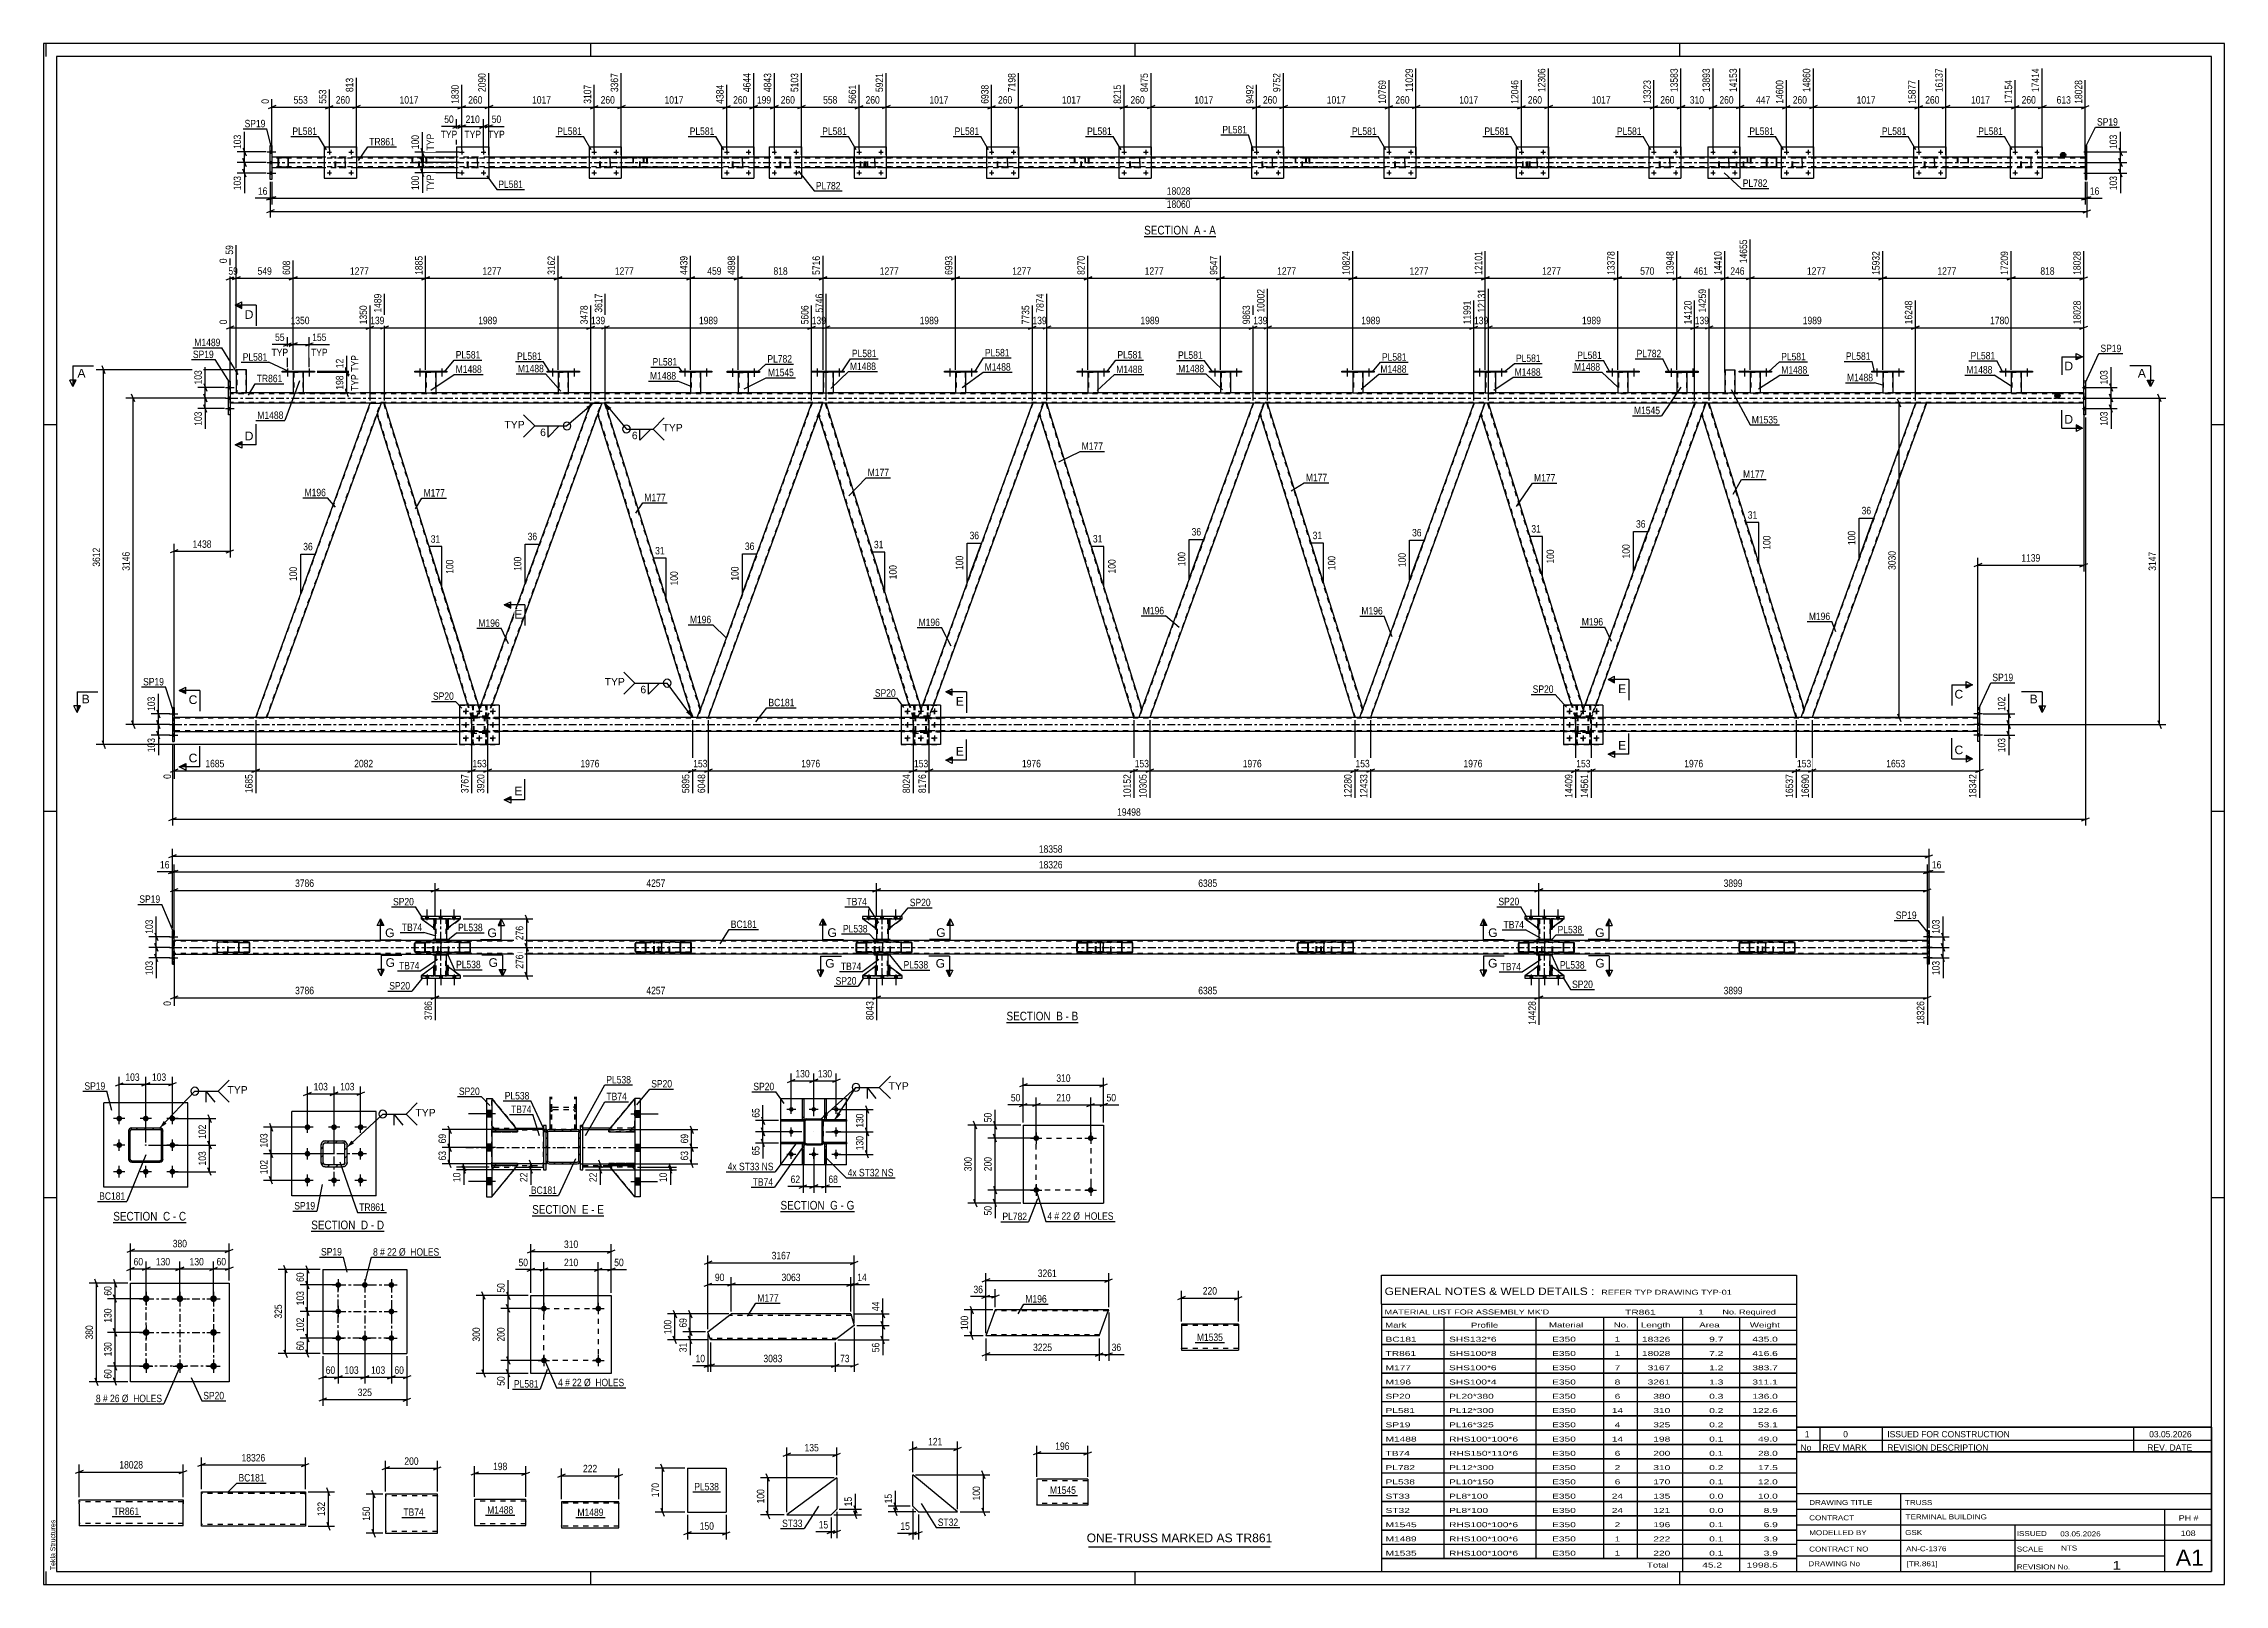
# Paper-space layout 'Layout1' of a CAD drawing. Header units: millimetres. Extents: x 0 to 841, y 0 to 594.
# The model-space entities are those that its viewports show. They can reach past a viewport. Long polylines and large blocks are cut down to what shows.
import ezdxf

# ---------------------------------------------------------------- set-up
doc = ezdxf.new("R2010")
doc.units = ezdxf.units.MM
doc.linetypes.add('DXK_LINE_DOT2', pattern=[3.9198, 1.9599, -1.9599])
doc.linetypes.add('DXK_LINE_DOT3', pattern=[5.9187, 2.979, -0.9799, 0.9799, -0.9799])
doc.layers.add('Viewport layer', color=7, linetype='Continuous', plot=False)
doc.styles.add('Arial', font='ARIAL.TTF', dxfattribs={"height": 0.2})
doc.styles.add('Arial Narrow', font='ARIALN.TTF', dxfattribs={"height": 0.2})

# ---------------------------------------------------------------- blocks, each defined once
blk = doc.blocks.new('Unknown-815137708-17109')
at = {"color": 7, "linetype": 'Continuous'}
for p, q in [((516, 119.25), (676, 119.25)), ((516, 108), (516, 119.25)), ((676, 119.25), (676, 108)), ((516, 108), (676, 108)), ((516, 108), (516, 103)), ((516, 103), (676, 103)), ((516, 103), (516, 98)), ((540, 103), (540, 98)), ((575.5, 103), (575.5, 98)), ((601.5, 103), (601.5, 98)), ((614.5, 103), (614.5, 98)), ((632, 103), (632, 98)), ((654, 103), (654, 98)), ((676, 108), (676, 103)), ((676, 103), (676, 98)), ((516, 98), (676, 98)), ((516, 97.95), (516, 92.55)), ((516, 97.95), (676, 97.95)), ((516, 92.55), (676, 92.55)), ((540, 98), (540, 92.5)), ((575.5, 98), (575.5, 92.5)), ((601.5, 98), (601.5, 92.5)), ((614.5, 98), (614.5, 92.5)), ((632, 98), (632, 92.5)), ((654, 98), (654, 92.5)), ((676, 97.95), (676, 92.55)), ((516, 92.45), (516, 87.05)), ((516, 92.45), (676, 92.45)), ((516, 87.05), (676, 87.05)), ((516, 86.95), (516, 81.55)), ((516, 86.95), (676, 86.95)), ((540, 92.5), (540, 87)), ((540, 87), (540, 81.5)), ((575.5, 92.5), (575.5, 87)), ((575.5, 87), (575.5, 81.5)), ((601.5, 92.5), (601.5, 87)), ((601.5, 87), (601.5, 81.5)), ((614.5, 92.5), (614.5, 87)), ((614.5, 87), (614.5, 81.5)), ((632, 92.5), (632, 87)), ((632, 87), (632, 81.5)), ((654, 92.5), (654, 87)), ((654, 87), (654, 81.5)), ((676, 92.45), (676, 87.05)), ((676, 86.95), (676, 81.55)), ((516, 81.55), (676, 81.55)), ((516, 81.45), (516, 76.05)), ((516, 81.45), (676, 81.45)), ((516, 76.05), (676, 76.05)), ((516, 75.95), (516, 70.55)), ((516, 75.95), (676, 75.95)), ((540, 81.5), (540, 76)), ((540, 76), (540, 70.5)), ((575.5, 81.5), (575.5, 76)), ((575.5, 76), (575.5, 70.5)), ((601.5, 81.5), (601.5, 76)), ((601.5, 76), (601.5, 70.5)), ((614.5, 81.5), (614.5, 76)), ((614.5, 76), (614.5, 70.5)), ((632, 81.5), (632, 76)), ((632, 76), (632, 70.5)), ((654, 81.5), (654, 76)), ((654, 76), (654, 70.5)), ((676, 81.45), (676, 76.05)), ((676, 75.95), (676, 70.55)), ((516, 70.55), (676, 70.55)), ((516, 70.45), (516, 65.05)), ((516, 70.45), (676, 70.45)), ((540, 70.5), (540, 65)), ((575.5, 70.5), (575.5, 65)), ((601.5, 70.5), (601.5, 65)), ((614.5, 70.5), (614.5, 65)), ((632, 70.5), (632, 65)), ((654, 70.5), (654, 65)), ((676, 70.45), (676, 65.05)), ((516, 65.05), (676, 65.05)), ((516, 64.95), (516, 59.55)), ((516, 64.95), (676, 64.95)), ((516, 59.55), (676, 59.55)), ((516, 59.45), (516, 54.05)), ((516, 59.45), (676, 59.45)), ((540, 65), (540, 59.5)), ((540, 59.5), (540, 54)), ((575.5, 65), (575.5, 59.5)), ((575.5, 59.5), (575.5, 54)), ((601.5, 65), (601.5, 59.5)), ((601.5, 59.5), (601.5, 54)), ((614.5, 65), (614.5, 59.5)), ((614.5, 59.5), (614.5, 54)), ((632, 65), (632, 59.5)), ((632, 59.5), (632, 54)), ((654, 65), (654, 59.5)), ((654, 59.5), (654, 54)), ((676, 64.95), (676, 59.55)), ((676, 59.45), (676, 54.05)), ((516, 54.05), (676, 54.05)), ((516, 53.95), (516, 48.55)), ((516, 53.95), (676, 53.95)), ((540, 54), (540, 48.5)), ((575.5, 54), (575.5, 48.5)), ((601.5, 54), (601.5, 48.5)), ((614.5, 54), (614.5, 48.5)), ((632, 54), (632, 48.5)), ((654, 54), (654, 48.5)), ((676, 53.95), (676, 48.55)), ((516, 48.55), (676, 48.55)), ((516, 48.45), (516, 43.05)), ((516, 48.45), (676, 48.45)), ((516, 43.05), (676, 43.05)), ((516, 42.95), (516, 37.55)), ((516, 42.95), (676, 42.95)), ((540, 48.5), (540, 43)), ((540, 43), (540, 37.5)), ((575.5, 48.5), (575.5, 43)), ((575.5, 43), (575.5, 37.5)), ((601.5, 48.5), (601.5, 43)), ((601.5, 43), (601.5, 37.5)), ((614.5, 48.5), (614.5, 43)), ((614.5, 43), (614.5, 37.5)), ((632, 48.5), (632, 43)), ((632, 43), (632, 37.5)), ((654, 48.5), (654, 43)), ((654, 43), (654, 37.5)), ((676, 48.45), (676, 43.05)), ((676, 42.95), (676, 37.55)), ((516, 37.55), (676, 37.55)), ((516, 37.45), (516, 32.05)), ((516, 37.45), (676, 37.45)), ((540, 37.5), (540, 32)), ((575.5, 37.5), (575.5, 32)), ((601.5, 37.5), (601.5, 32)), ((614.5, 37.5), (614.5, 32)), ((632, 37.5), (632, 32)), ((654, 37.5), (654, 32)), ((676, 37.45), (676, 32.05)), ((516, 32.05), (676, 32.05)), ((516, 31.95), (516, 26.55)), ((516, 31.95), (676, 31.95)), ((516, 26.55), (676, 26.55)), ((516, 26.45), (516, 21.05)), ((516, 26.45), (676, 26.45)), ((540, 32), (540, 26.5)), ((540, 26.5), (540, 21)), ((575.5, 32), (575.5, 26.5)), ((575.5, 26.5), (575.5, 21)), ((601.5, 32), (601.5, 26.5)), ((601.5, 26.5), (601.5, 21)), ((614.5, 32), (614.5, 26.5)), ((614.5, 26.5), (614.5, 21)), ((632, 32), (632, 26.5)), ((632, 26.5), (632, 21)), ((654, 32), (654, 26.5)), ((654, 26.5), (654, 21)), ((676, 31.95), (676, 26.55)), ((676, 26.45), (676, 21.05)), ((516, 21.05), (676, 21.05)), ((516, 20.95), (516, 15.55)), ((516, 20.95), (676, 20.95)), ((540, 21), (540, 15.5)), ((575.5, 21), (575.5, 15.5)), ((601.5, 21), (601.5, 15.5)), ((614.5, 21), (614.5, 15.5)), ((632, 21), (632, 15.5)), ((654, 21), (654, 15.5)), ((676, 20.95), (676, 15.55)), ((516, 15.55), (676, 15.55)), ((516, 15.45), (516, 10.05)), ((516, 15.45), (676, 15.45)), ((516, 10.05), (676, 10.05)), ((516, 10), (676, 10)), ((516, 10), (516, 5)), ((540, 15.5), (540, 10)), ((575.5, 15.5), (575.5, 10)), ((601.5, 15.5), (601.5, 10)), ((614.5, 15.5), (614.5, 10)), ((632, 15.5), (632, 10)), ((632, 10), (632, 5)), ((654, 15.5), (654, 10)), ((654, 10), (654, 5)), ((676, 15.45), (676, 10.05)), ((676, 10), (676, 5)), ((516, 5), (676, 5))]:
    blk.add_line(p, q, dxfattribs=at)
at = {"color": 7, "style": 'Arial Narrow'}
for s, height, width, p in [('GENERAL NOTES & WELD DETAILS :', 2.8633, 1.4, (517.15, 111.56)), ('REFER TYP DRAWING TYP-01', 1.9089, 1.6, (600.7, 111.66)), ("MATERIAL LIST FOR ASSEMBLY MK'D", 1.9089, 1.6, (517.15, 104.06)), ('Mark', 1.909, 1.7, (517.34, 99)), ('Profile', 1.909, 1.7, (550.41, 99)), ('Material', 1.909, 1.7, (580.54, 99.06)), ('No.', 1.909, 1.7, (605.5, 99.06)), ('TR861', 1.909, 1.794707, (609.9, 103.97)), ('Length', 1.909, 1.7, (616, 99.06)), ('1', 1.91, 1.794707, (638.08, 104.06)), ('Area', 1.909, 1.7, (638.5, 99.06)), ('No. Required', 1.9089, 1.6, (647.41, 104.06)), ('Weight', 1.909, 1.7, (658, 99.06))]:
    blk.add_text(s, height=height, dxfattribs=dict(at, width=width)).set_placement(p)
at = {"color": 7, "linetype": 'Continuous', "style": 'Arial Narrow'}
for s, height, width, p in [('BC181', 1.909, 1.794707, (517.5, 93.56)), ('SHS132*6', 1.909, 1.794707, (542, 93.56)), ('E350', 1.909, 1.794707, (581.74, 93.56)), ('1', 1.91, 1.794707, (605.86, 93.56)), ('18326', 1.909, 1.794707, (616.4, 93.56)), ('9.7', 1.909, 1.794707, (642.32, 93.56)), ('435.0', 1.909, 1.794707, (658.96, 93.56)), ('TR861', 1.909, 1.794707, (517.5, 88.06)), ('M177', 1.909, 1.794707, (517.5, 82.56)), ('SHS100*8', 1.909, 1.794707, (542, 88.06)), ('SHS100*6', 1.909, 1.794707, (542, 82.56)), ('E350', 1.909, 1.794707, (581.74, 88.06)), ('E350', 1.909, 1.794707, (581.74, 82.56)), ('7', 1.91, 1.794707, (605.86, 82.56)), ('1', 1.91, 1.794707, (605.86, 88.06)), ('18028', 1.909, 1.794707, (616.4, 88.06)), ('3167', 1.909, 1.794707, (618.58, 82.56)), ('7.2', 1.909, 1.794707, (642.32, 88.06)), ('1.2', 1.909, 1.794707, (642.32, 82.56)), ('416.6', 1.909, 1.794707, (658.96, 88.06)), ('383.7', 1.909, 1.794707, (658.96, 82.56)), ('M196', 1.909, 1.794707, (517.5, 77.06)), ('SHS100*4', 1.909, 1.794707, (542, 77.06)), ('E350', 1.909, 1.794707, (581.74, 77.06)), ('8', 1.91, 1.794707, (605.86, 77.06)), ('3261', 1.909, 1.794707, (618.58, 77.06)), ('1.3', 1.909, 1.794707, (642.32, 77.06)), ('311.1', 1.909, 1.794707, (658.96, 77.06)), ('SP20', 1.909, 1.794707, (517.5, 71.56)), ('PL581', 1.909, 1.794707, (517.5, 66.06)), ('PL20*380', 1.909, 1.794707, (542, 71.56)), ('PL12*300', 1.909, 1.794707, (542, 66.06)), ('E350', 1.909, 1.794707, (581.74, 71.56)), ('E350', 1.909, 1.794707, (581.74, 66.06)), ('14', 1.909, 1.794707, (604.76, 66.06)), ('6', 1.91, 1.794707, (605.86, 71.56)), ('380', 1.909, 1.794707, (620.77, 71.56)), ('310', 1.909, 1.794707, (620.77, 66.06)), ('0.3', 1.909, 1.794707, (642.32, 71.56)), ('0.2', 1.909, 1.794707, (642.32, 66.06)), ('136.0', 1.909, 1.794707, (658.96, 71.56)), ('122.6', 1.909, 1.794707, (658.96, 66.06)), ('SP19', 1.909, 1.794707, (517.5, 60.56)), ('PL16*325', 1.909, 1.794707, (542, 60.56)), ('E350', 1.909, 1.794707, (581.74, 60.56)), ('4', 1.91, 1.794707, (605.86, 60.56)), ('325', 1.909, 1.794707, (620.77, 60.56)), ('0.2', 1.909, 1.794707, (642.32, 60.56)), ('53.1', 1.909, 1.794707, (661.14, 60.56)), ('TB74', 1.909, 1.794707, (517.5, 49.56)), ('M1488', 1.909, 1.794707, (517.5, 55.06)), ('RHS100*100*6', 1.9089, 1.794707, (542, 55.06)), ('RHS150*110*6', 1.9089, 1.794707, (542, 49.56)), ('E350', 1.909, 1.794707, (581.74, 55.06)), ('E350', 1.909, 1.794707, (581.74, 49.56)), ('14', 1.909, 1.794707, (604.76, 55.06)), ('6', 1.91, 1.794707, (605.86, 49.56)), ('200', 1.909, 1.794707, (620.77, 49.56)), ('198', 1.909, 1.794707, (620.77, 55.06)), ('0.1', 1.909, 1.794707, (642.32, 55.06)), ('0.1', 1.909, 1.794707, (642.32, 49.56)), ('49.0', 1.909, 1.794707, (661.14, 55.06)), ('28.0', 1.909, 1.794707, (661.14, 49.56)), ('PL782', 1.909, 1.794707, (517.5, 44.06)), ('PL12*300', 1.909, 1.794707, (542, 44.06)), ('E350', 1.909, 1.794707, (581.74, 44.06)), ('2', 1.91, 1.794707, (605.86, 44.06)), ('310', 1.909, 1.794707, (620.77, 44.06)), ('0.2', 1.909, 1.794707, (642.32, 44.06)), ('17.5', 1.909, 1.794707, (661.14, 44.06)), ('ST33', 1.909, 1.794707, (517.5, 33.06)), ('PL538', 1.909, 1.794707, (517.5, 38.56)), ('PL10*150', 1.909, 1.794707, (542, 38.56)), ('PL8*100', 1.909, 1.794707, (542, 33.06)), ('E350', 1.909, 1.794707, (581.74, 38.56)), ('E350', 1.909, 1.794707, (581.74, 33.06)), ('24', 1.909, 1.794707, (604.76, 33.06)), ('6', 1.91, 1.794707, (605.86, 38.56)), ('170', 1.909, 1.794707, (620.77, 38.56)), ('135', 1.909, 1.794707, (620.77, 33.06)), ('0.1', 1.909, 1.794707, (642.32, 38.56)), ('0.0', 1.909, 1.794707, (642.32, 33.06)), ('12.0', 1.909, 1.794707, (661.14, 38.56)), ('10.0', 1.909, 1.794707, (661.14, 33.06)), ('ST32', 1.909, 1.794707, (517.5, 27.56)), ('PL8*100', 1.909, 1.794707, (542, 27.56)), ('E350', 1.909, 1.794707, (581.74, 27.56)), ('24', 1.909, 1.794707, (604.76, 27.56)), ('121', 1.909, 1.794707, (620.77, 27.56)), ('0.0', 1.909, 1.794707, (642.32, 27.56)), ('8.9', 1.909, 1.794707, (663.33, 27.56)), ('M1545', 1.909, 1.794707, (517.5, 22.06)), ('M1489', 1.909, 1.794707, (517.5, 16.56)), ('RHS100*100*6', 1.9089, 1.794707, (542, 22.06)), ('RHS100*100*6', 1.9089, 1.794707, (542, 16.56)), ('E350', 1.909, 1.794707, (581.74, 22.06)), ('E350', 1.909, 1.794707, (581.74, 16.56)), ('2', 1.91, 1.794707, (605.86, 22.06)), ('1', 1.91, 1.794707, (605.86, 16.56)), ('222', 1.909, 1.794707, (620.77, 16.56)), ('196', 1.909, 1.794707, (620.77, 22.06)), ('0.1', 1.909, 1.794707, (642.32, 22.06)), ('0.1', 1.909, 1.794707, (642.32, 16.56)), ('3.9', 1.909, 1.794707, (663.33, 16.56)), ('6.9', 1.909, 1.794707, (663.33, 22.06)), ('M1535', 1.909, 1.794707, (517.5, 11.06)), ('RHS100*100*6', 1.9089, 1.794707, (542, 11.06)), ('E350', 1.909, 1.794707, (581.74, 11.06)), ('1', 1.91, 1.794707, (605.86, 11.06)), ('Total', 1.909, 1.7, (618.33, 6.5)), ('220', 1.909, 1.794707, (620.77, 11.06)), ('45.2', 1.909, 1.794707, (639.64, 6.5)), ('0.1', 1.909, 1.794707, (642.32, 11.06)), ('1998.5', 1.909, 1.794707, (656.77, 6.5)), ('3.9', 1.909, 1.794707, (663.33, 11.06))]:
    blk.add_text(s, height=height, dxfattribs=dict(at, width=width)).set_placement(p)
blk = doc.blocks.new('Unknown-815137708-1135')
at = {"color": 5, "linetype": 'Continuous'}
for p, q in [((841, 594), (0, 594)), ((0, 594), (0, 0)), ((1, 589), (1, 594)), ((836, 589), (5, 589)), ((5, 589), (5, 5)), ((211, 589), (211, 594)), ((421, 589), (421, 594)), ((631, 589), (631, 594)), ((836, 5), (836, 589)), ((841, 0), (841, 594)), ((5, 447), (0, 447)), ((841, 447), (836, 447)), ((5, 298), (0, 298)), ((841, 298), (836, 298)), ((5, 149), (0, 149)), ((841, 149), (836, 149)), ((0, 0), (841, 0)), ((1, 0), (1, 5)), ((5, 5), (836, 5)), ((211, 0), (211, 5)), ((421, 0), (421, 5)), ((631, 0), (631, 5))]:
    blk.add_line(p, q, dxfattribs=at)
at = {"color": 174, "linetype": 'Continuous', "style": 'Arial'}
blk.add_text('Tekla Structures', height=1.9102, rotation=90, dxfattribs=at).set_placement((4.5, 5.5))
blk = doc.blocks.new('Unknown-815137708-17108')
at = {"color": 7, "linetype": 'Continuous'}
for p, q in [((676, 51.05), (676, 5)), ((676, 51.05), (836, 51.05)), ((836, 51), (836, 5)), ((676, 35), (836, 35)), ((716.14, 35), (716.14, 5)), ((676, 29), (836, 29)), ((818, 5.05), (818, 29.05)), ((676, 23), (836, 23)), ((676, 17), (836, 17)), ((760.14, 23), (760.14, 5)), ((676, 11), (818, 11)), ((676, 5), (836, 5))]:
    blk.add_line(p, q, dxfattribs=at)
at = {"color": 7, "style": 'Arial Narrow'}
for s, height, width, p in [('CONTRACT', 1.909, 1.425378, (680.88, 24.71)), ('DRAWING TITLE', 1.9089, 1.425378, (680.88, 30.61)), ('TRUSS', 1.909, 1.425378, (717.81, 30.59)), ('TERMINAL BUILDING', 1.9089, 1.425378, (718.06, 25.07)), ('MODELLED BY', 1.9089, 1.425378, (680.88, 18.98)), ('GSK', 1.909, 1.425378, (717.88, 19.04)), ('ISSUED', 1.909, 1.425378, (760.94, 18.64)), ('03.05.2026', 1.909, 1.425378, (777.69, 18.52)), ('DRAWING No', 1.909, 1.425378, (680.56, 7)), ('CONTRACT NO', 1.9089, 1.425378, (680.88, 12.66)), ('AN-C-1376', 1.909, 1.425378, (718.23, 12.78)), ('[TR.861]', 1.909, 1.425378, (718.46, 6.99)), ('SCALE', 1.909, 1.425378, (760.94, 12.65)), ('1', 3.34, 1.5, (797.91, 5.68)), ('A1', 6.204, 1.25, (822.24, 7.2)), ('REVISION No.', 1.9089, 1.425378, (760.94, 5.77))]:
    blk.add_text(s, height=height, dxfattribs=dict(at, width=width)).set_placement(p)
at = {"color": 7, "linetype": 'Continuous', "style": 'Arial Narrow'}
for s, height, width, p in [('PH #', 2.1, 1.42538, (823.4, 24.55)), ('108', 2.1, 1.42538, (824.19, 18.65)), ('NTS', 1.909, 1.425378, (778, 13.05))]:
    blk.add_text(s, height=height, dxfattribs=dict(at, width=width)).set_placement(p)
blk = doc.blocks.new('Unknown-815137708-17110')
at = {"color": 7, "linetype": 'Continuous'}
blk.add_line((403, 14.5), (473, 14.5), dxfattribs=at)
at = {"color": 7, "style": 'Arial'}
blk.add_text('ONE-TRUSS MARKED AS TR861', height=3.3428, dxfattribs=at).set_placement((402.24, 16.25))
blk = doc.blocks.new('Unknown-815137708-17111')
at = {"color": 7, "linetype": 'Continuous'}
for p, q in [((676, 60.55), (836, 60.55)), ((836, 60.55), (676, 60.55)), ((676, 60.55), (676, 55.55)), ((685, 60.55), (685, 55.55)), ((709, 60.55), (709, 55.55)), ((806, 60.55), (806, 55.55)), ((836, 60.55), (836, 55.55)), ((676, 55.55), (836, 55.55)), ((676, 55.55), (676, 51.05)), ((676, 55.55), (836, 55.55)), ((836, 51.05), (676, 51.05)), ((685, 55.55), (685, 51.05)), ((709, 55.55), (709, 51.05)), ((806, 55.55), (806, 51.05)), ((836, 55.55), (836, 51.05))]:
    blk.add_line(p, q, dxfattribs=at)
at = {"color": 7, "linetype": 'Continuous', "style": 'Arial Narrow'}
for s, height, width, p in [('1', 2.39, 1.196471, (679.16, 56.7)), ('0', 2.39, 1.196471, (694, 56.7)), ('ISSUED FOR CONSTRUCTION', 2.3861, 1.196471, (711, 56.7)), ('03.05.2026', 2.386, 1.196471, (812, 56.7)), ('No', 2.386, 1.2, (677.54, 51.55)), ('REV MARK', 2.386, 1.2, (686, 51.55)), ('REVISION DESCRIPTION', 2.3861, 1.2, (711, 51.55)), ('REV. DATE', 2.386, 1.2, (811.28, 51.55))]:
    blk.add_text(s, height=height, dxfattribs=dict(at, width=width)).set_placement(p)
blk = doc.blocks.new('Unknown-815137708-11 - 3128')
at = {"color": 6, "linetype": 'Continuous'}
blk.add_line((424.42, 519.67), (452.07, 519.67), dxfattribs=at)
at = {"color": 0, "linetype": 'Continuous'}
blk.add_wipeout([(442.53, 520.42), (442.53, 523.92), (424.42, 523.92), (424.42, 520.42)], dxfattribs=at)
blk.add_wipeout([(446.13, 520.42), (446.13, 523.92), (443.58, 523.92), (443.58, 520.42)], dxfattribs=at)
at = {"color": 7, "linetype": 'Continuous', "style": 'Arial Narrow'}
blk.add_text('SECTION ', height=3.34, dxfattribs=at).set_placement((424.42, 520.42))
at = {"color": 0, "linetype": 'Continuous'}
blk.add_wipeout([(448.46, 520.42), (448.46, 523.92), (447.18, 523.92), (447.18, 520.42)], dxfattribs=at)
blk.add_wipeout([(452.07, 520.42), (452.07, 523.92), (449.51, 523.92), (449.51, 520.42)], dxfattribs=at)
at = {"color": 7, "linetype": 'Continuous', "style": 'Arial Narrow'}
for s, p in [('A', (443.58, 520.42)), ('-', (447.18, 520.42)), ('A', (449.51, 520.42))]:
    blk.add_text(s, height=3.34, dxfattribs=at).set_placement(p)
blk = doc.blocks.new('Unknown-815137708-12 - 5892')
at = {"color": 6, "linetype": 'Continuous'}
blk.add_line((371.34, 216.67), (398.98, 216.67), dxfattribs=at)
at = {"color": 0, "linetype": 'Continuous'}
blk.add_wipeout([(389.45, 217.42), (389.45, 220.92), (371.34, 220.92), (371.34, 217.42)], dxfattribs=at)
blk.add_wipeout([(393.05, 217.42), (393.05, 220.92), (390.5, 220.92), (390.5, 217.42)], dxfattribs=at)
at = {"color": 7, "linetype": 'Continuous', "style": 'Arial Narrow'}
blk.add_text('SECTION ', height=3.34, dxfattribs=at).set_placement((371.34, 217.42))
at = {"color": 0, "linetype": 'Continuous'}
blk.add_wipeout([(395.38, 217.42), (395.38, 220.92), (394.1, 220.92), (394.1, 217.42)], dxfattribs=at)
blk.add_wipeout([(398.98, 217.42), (398.98, 220.92), (396.43, 220.92), (396.43, 217.42)], dxfattribs=at)
at = {"color": 7, "linetype": 'Continuous', "style": 'Arial Narrow'}
for s, p in [('B', (390.5, 217.42)), ('-', (394.1, 217.42)), ('B', (396.43, 217.42))]:
    blk.add_text(s, height=3.34, dxfattribs=at).set_placement(p)
blk = doc.blocks.new('Unknown-815137708-13 - 7258')
at = {"color": 6, "linetype": 'Continuous'}
blk.add_line((26.88, 139.51), (54.95, 139.51), dxfattribs=at)
at = {"color": 0, "linetype": 'Continuous'}
blk.add_wipeout([(44.99, 140.26), (44.99, 143.76), (26.88, 143.76), (26.88, 140.26)], dxfattribs=at)
blk.add_wipeout([(48.81, 140.26), (48.81, 143.76), (46.04, 143.76), (46.04, 140.26)], dxfattribs=at)
at = {"color": 7, "linetype": 'Continuous', "style": 'Arial Narrow'}
blk.add_text('SECTION ', height=3.34, dxfattribs=at).set_placement((26.88, 140.26))
at = {"color": 0, "linetype": 'Continuous'}
blk.add_wipeout([(51.14, 140.26), (51.14, 143.76), (49.86, 143.76), (49.86, 140.26)], dxfattribs=at)
blk.add_wipeout([(54.95, 140.26), (54.95, 143.76), (52.19, 143.76), (52.19, 140.26)], dxfattribs=at)
at = {"color": 7, "linetype": 'Continuous', "style": 'Arial Narrow'}
for s, p in [('C', (46.04, 140.26)), ('C', (52.19, 140.26)), ('-', (49.86, 140.26))]:
    blk.add_text(s, height=3.34, dxfattribs=at).set_placement(p)
blk = doc.blocks.new('Unknown-815137708-14 - 2081')
at = {"color": 6, "linetype": 'Continuous'}
blk.add_line((103.22, 136.15), (131.29, 136.15), dxfattribs=at)
at = {"color": 0, "linetype": 'Continuous'}
blk.add_wipeout([(121.32, 136.9), (121.32, 140.4), (103.22, 140.4), (103.22, 136.9)], dxfattribs=at)
blk.add_wipeout([(125.14, 136.9), (125.14, 140.4), (122.37, 140.4), (122.37, 136.9)], dxfattribs=at)
at = {"color": 7, "linetype": 'Continuous', "style": 'Arial Narrow'}
blk.add_text('SECTION ', height=3.34, dxfattribs=at).set_placement((103.22, 136.9))
at = {"color": 0, "linetype": 'Continuous'}
blk.add_wipeout([(127.47, 136.9), (127.47, 140.4), (126.19, 140.4), (126.19, 136.9)], dxfattribs=at)
blk.add_wipeout([(131.29, 136.9), (131.29, 140.4), (128.52, 140.4), (128.52, 136.9)], dxfattribs=at)
at = {"color": 7, "linetype": 'Continuous', "style": 'Arial Narrow'}
for s, p in [('D', (122.37, 136.9)), ('-', (126.19, 136.9)), ('D', (128.52, 136.9))]:
    blk.add_text(s, height=3.34, dxfattribs=at).set_placement(p)
blk = doc.blocks.new('Unknown-815137708-15 - 1765')
at = {"color": 6, "linetype": 'Continuous'}
blk.add_line((188.41, 142.12), (216.06, 142.12), dxfattribs=at)
at = {"color": 0, "linetype": 'Continuous'}
blk.add_wipeout([(206.52, 142.87), (206.52, 146.37), (188.41, 146.37), (188.41, 142.87)], dxfattribs=at)
blk.add_wipeout([(210.12, 142.87), (210.12, 146.37), (207.57, 146.37), (207.57, 142.87)], dxfattribs=at)
at = {"color": 7, "linetype": 'Continuous', "style": 'Arial Narrow'}
blk.add_text('SECTION ', height=3.34, dxfattribs=at).set_placement((188.41, 142.87))
at = {"color": 0, "linetype": 'Continuous'}
blk.add_wipeout([(212.45, 142.87), (212.45, 146.37), (211.17, 146.37), (211.17, 142.87)], dxfattribs=at)
blk.add_wipeout([(216.06, 142.87), (216.06, 146.37), (213.5, 146.37), (213.5, 142.87)], dxfattribs=at)
at = {"color": 7, "linetype": 'Continuous', "style": 'Arial Narrow'}
for s, p in [('E', (207.57, 142.87)), ('-', (211.17, 142.87)), ('E', (213.5, 142.87))]:
    blk.add_text(s, height=3.34, dxfattribs=at).set_placement(p)
blk = doc.blocks.new('Unknown-815137708-17 - 6399')
at = {"color": 6, "linetype": 'Continuous'}
blk.add_line((284.17, 143.74), (312.67, 143.74), dxfattribs=at)
at = {"color": 0, "linetype": 'Continuous'}
blk.add_wipeout([(302.27, 144.49), (302.27, 147.99), (284.17, 147.99), (284.17, 144.49)], dxfattribs=at)
blk.add_wipeout([(306.31, 144.49), (306.31, 147.99), (303.32, 147.99), (303.32, 144.49)], dxfattribs=at)
at = {"color": 7, "linetype": 'Continuous', "style": 'Arial Narrow'}
blk.add_text('SECTION ', height=3.34, dxfattribs=at).set_placement((284.17, 144.49))
at = {"color": 0, "linetype": 'Continuous'}
blk.add_wipeout([(308.63, 144.49), (308.63, 147.99), (307.36, 147.99), (307.36, 144.49)], dxfattribs=at)
blk.add_wipeout([(312.67, 144.49), (312.67, 147.99), (309.68, 147.99), (309.68, 144.49)], dxfattribs=at)
at = {"color": 7, "linetype": 'Continuous', "style": 'Arial Narrow'}
for s, p in [('G', (303.32, 144.49)), ('-', (307.36, 144.49)), ('G', (309.68, 144.49))]:
    blk.add_text(s, height=3.34, dxfattribs=at).set_placement(p)
blk = doc.blocks.new('Part-815137708-7004 - 6998')
at = {"color": 2, "linetype": 'Continuous'}
for p, q in [((33.54, 78.14), (33.54, 116.14)), ((33.54, 116.14), (71.54, 116.14)), ((71.54, 116.14), (71.54, 78.14)), ((71.54, 78.14), (33.54, 78.14))]:
    blk.add_line(p, q, dxfattribs=at)
blk = doc.blocks.new('Bolt-815137708-7037 - 6998')
at = {"linetype": 'Continuous'}
for points in [[(39.54, 111.44, -1), (39.54, 108.84, -1)], [(52.54, 111.44, -1), (52.54, 108.84, -1)], [(65.54, 111.44, -1), (65.54, 108.84, -1)], [(39.54, 98.44, -1), (39.54, 95.84, -1)], [(65.54, 98.44, -1), (65.54, 95.84, -1)], [(39.54, 85.44, -1), (39.54, 82.84, -1)], [(52.54, 85.44, -1), (52.54, 82.84, -1)], [(65.54, 85.44, -1), (65.54, 82.84, -1)]]:
    blk.add_hatch(color=1, dxfattribs=at).paths.add_polyline_path(points)
at = {"color": 1, "linetype": 'Continuous'}
for p, q in [((36.94, 110.14), (42.14, 110.14)), ((39.54, 112.74), (39.54, 107.54)), ((49.94, 110.14), (55.14, 110.14)), ((52.54, 112.74), (52.54, 107.54)), ((62.94, 110.14), (68.14, 110.14)), ((65.54, 112.74), (65.54, 107.54)), ((36.94, 97.14), (42.14, 97.14)), ((39.54, 99.74), (39.54, 94.54)), ((62.94, 97.14), (68.14, 97.14)), ((65.54, 99.74), (65.54, 94.54)), ((36.94, 84.14), (42.14, 84.14)), ((39.54, 86.74), (39.54, 81.54)), ((49.94, 84.14), (55.14, 84.14)), ((52.54, 86.74), (52.54, 81.54)), ((62.94, 84.14), (68.14, 84.14)), ((65.54, 86.74), (65.54, 81.54))]:
    blk.add_line(p, q, dxfattribs=at)
blk = doc.blocks.new('Part-815137708-1386 - 1358')
at = {"color": 2, "linetype": 'Continuous'}
for p, q in [((60.86, 34.46), (60.86, 35.66)), ((60.86, 35.66), (80.86, 35.66)), ((60.86, 22.55), (60.86, 34.46)), ((80.96, 35.66), (100.96, 35.66)), ((100.96, 35.66), (100.96, 35.57)), ((100.96, 35.57), (100.96, 34.46)), ((100.96, 34.46), (100.96, 22.46)), ((60.86, 22.46), (60.86, 22.55)), ((80.86, 22.46), (60.86, 22.46)), ((100.96, 22.46), (80.96, 22.46))]:
    blk.add_line(p, q, dxfattribs=at)
at = {"color": 7, "linetype": 'DXK_LINE_DOT2'}
for p, q in [((80.86, 35.06), (60.86, 35.06)), ((100.96, 35.06), (80.96, 35.06)), ((100.96, 34.46), (100.96, 35.31)), ((80.86, 23.06), (60.86, 23.06)), ((60.86, 22.55), (60.86, 22.46)), ((100.96, 23.06), (80.96, 23.06))]:
    blk.add_line(p, q, dxfattribs=at)
blk = doc.blocks.new('Bolt-815137708-3135 - 3128')
at = {"linetype": 'Continuous'}
for points in [[(519.29, 544.17, -1), (518.41, 544.17, -1)], [(527.69, 544.17, -1), (526.81, 544.17, -1)]]:
    blk.add_hatch(color=1, dxfattribs=at).paths.add_polyline_path(points)
at = {"color": 1, "linetype": 'Continuous'}
for p, q in [((517.97, 544.17), (519.73, 544.17)), ((518.85, 545.05), (518.85, 543.29)), ((526.37, 544.17), (528.13, 544.17)), ((527.25, 545.05), (527.25, 543.29))]:
    blk.add_line(p, q, dxfattribs=at)
blk = doc.blocks.new('Part-815137708-3175 - 3128')
at = {"color": 2, "linetype": 'Continuous'}
for p, q in [((516.85, 554.17), (516.85, 542.17)), ((516.85, 554.17), (529.25, 554.17)), ((529.25, 554.17), (529.25, 542.17)), ((516.85, 542.17), (529.25, 542.17))]:
    blk.add_line(p, q, dxfattribs=at)
blk = doc.blocks.new('Bolt-815137708-3130 - 3128')
at = {"linetype": 'Continuous'}
for points in [[(314.96, 544.17, -1), (314.08, 544.17, -1)], [(323.36, 544.17, -1), (322.48, 544.17, -1)]]:
    blk.add_hatch(color=1, dxfattribs=at).paths.add_polyline_path(points)
at = {"color": 1, "linetype": 'Continuous'}
for p, q in [((313.64, 544.17), (315.4, 544.17)), ((314.52, 545.05), (314.52, 543.29)), ((322.04, 544.17), (323.8, 544.17)), ((322.92, 545.05), (322.92, 543.29))]:
    blk.add_line(p, q, dxfattribs=at)
blk = doc.blocks.new('Part-815137708-3195 - 3128')
at = {"color": 2, "linetype": 'Continuous'}
for p, q in [((788.01, 554.67), (787.37, 554.67)), ((787.37, 554.67), (787.37, 541.67)), ((788.01, 541.67), (788.01, 554.67)), ((787.37, 541.67), (788.01, 541.67))]:
    blk.add_line(p, q, dxfattribs=at)
blk = doc.blocks.new('Bolt-815137708-3131 - 3128')
at = {"linetype": 'Continuous'}
for points in [[(672.53, 552.17, -1), (671.65, 552.17, -1)], [(680.93, 552.17, -1), (680.05, 552.17, -1)]]:
    blk.add_hatch(color=1, dxfattribs=at).paths.add_polyline_path(points)
at = {"color": 1, "linetype": 'Continuous'}
for p, q in [((671.21, 552.17), (672.97, 552.17)), ((672.09, 553.05), (672.09, 551.29)), ((679.61, 552.17), (681.37, 552.17)), ((680.49, 553.05), (680.49, 551.29))]:
    blk.add_line(p, q, dxfattribs=at)
blk = doc.blocks.new('Part-815137708-3196 - 3128')
at = {"color": 7, "linetype": 'DXK_LINE_DOT2'}
for p, q in [((725.37, 549.69), (725.4, 549.87)), ((725.4, 549.87), (725.37, 549.69)), ((725.37, 546.65), (725.37, 549.69)), ((725.61, 549.69), (725.63, 549.78)), ((725.61, 546.65), (725.61, 549.69)), ((725.63, 549.78), (725.68, 549.86)), ((725.66, 550.13), (725.85, 550.17)), ((725.85, 550.17), (725.66, 550.13)), ((725.68, 549.86), (725.76, 549.91)), ((725.76, 549.91), (725.85, 549.93)), ((728.89, 550.17), (725.85, 550.17)), ((728.89, 549.93), (725.85, 549.93)), ((728.89, 550.17), (729.07, 550.13)), ((729.07, 550.13), (728.89, 550.17)), ((728.89, 549.93), (728.98, 549.91)), ((728.98, 549.91), (729.06, 549.86)), ((729.06, 549.86), (729.11, 549.78)), ((729.11, 549.78), (729.13, 549.69)), ((729.13, 549.69), (729.13, 546.65)), ((729.33, 549.87), (729.37, 549.69)), ((729.37, 549.69), (729.33, 549.87)), ((729.37, 546.65), (729.37, 549.69)), ((725.4, 546.46), (725.37, 546.65)), ((725.37, 546.65), (725.4, 546.46)), ((725.63, 546.55), (725.61, 546.65)), ((725.68, 546.48), (725.63, 546.55)), ((725.85, 546.17), (725.66, 546.2)), ((725.66, 546.2), (725.85, 546.17)), ((725.76, 546.42), (725.68, 546.48)), ((725.85, 546.41), (725.76, 546.42)), ((728.89, 546.41), (725.85, 546.41)), ((728.89, 546.17), (725.85, 546.17)), ((728.98, 546.42), (728.89, 546.41)), ((729.07, 546.2), (728.89, 546.17)), ((728.89, 546.17), (729.07, 546.2)), ((729.06, 546.48), (728.98, 546.42)), ((729.11, 546.55), (729.06, 546.48)), ((729.13, 546.65), (729.11, 546.55)), ((729.37, 546.65), (729.33, 546.46)), ((729.33, 546.46), (729.37, 546.65))]:
    blk.add_line(p, q, dxfattribs=at)
at = {"color": 7, "linetype": 'DXK_LINE_DOT3'}
blk.add_line((727.37, 548.17), (727.37, 548.17), dxfattribs=at)
at = {"color": 7, "linetype": 'DXK_LINE_DOT2'}
for centre, start, end in [((725.85, 549.69), 112.5, 157.5), ((725.85, 549.69), 112.5, 157.5), ((728.89, 549.69), 22.5, 67.5), ((728.89, 549.69), 22.5, 67.5), ((725.85, 546.65), 202.5, 247.5), ((725.85, 546.65), 202.5, 247.5), ((728.89, 546.65), 292.5, 337.5), ((728.89, 546.65), 292.5, 337.5)]:
    blk.add_arc(centre, 0.48, start, end, dxfattribs=at)
blk = doc.blocks.new('Bolt-815137708-3132 - 3128')
at = {"linetype": 'Continuous'}
for points in [[(672.53, 544.17, -1), (671.65, 544.17, -1)], [(680.93, 544.17, -1), (680.05, 544.17, -1)]]:
    blk.add_hatch(color=1, dxfattribs=at).paths.add_polyline_path(points)
at = {"color": 1, "linetype": 'Continuous'}
for p, q in [((671.21, 544.17), (672.97, 544.17)), ((672.09, 545.05), (672.09, 543.29)), ((679.61, 544.17), (681.37, 544.17)), ((680.49, 545.05), (680.49, 543.29))]:
    blk.add_line(p, q, dxfattribs=at)
blk = doc.blocks.new('Bolt-815137708-3133 - 3128')
at = {"linetype": 'Continuous'}
for points in [[(760.79, 552.17, -1), (759.91, 552.17, -1)], [(769.19, 552.17, -1), (768.31, 552.17, -1)]]:
    blk.add_hatch(color=1, dxfattribs=at).paths.add_polyline_path(points)
at = {"color": 1, "linetype": 'Continuous'}
for p, q in [((759.47, 552.17), (761.23, 552.17)), ((760.35, 553.05), (760.35, 551.29)), ((767.87, 552.17), (769.63, 552.17)), ((768.75, 553.05), (768.75, 551.29))]:
    blk.add_line(p, q, dxfattribs=at)
blk = doc.blocks.new('Bolt-815137708-3134 - 3128')
at = {"linetype": 'Continuous'}
for points in [[(760.79, 544.17, -1), (759.91, 544.17, -1)], [(769.19, 544.17, -1), (768.31, 544.17, -1)]]:
    blk.add_hatch(color=1, dxfattribs=at).paths.add_polyline_path(points)
at = {"color": 1, "linetype": 'Continuous'}
for p, q in [((759.47, 544.17), (761.23, 544.17)), ((760.35, 545.05), (760.35, 543.29)), ((767.87, 544.17), (769.63, 544.17)), ((768.75, 545.05), (768.75, 543.29))]:
    blk.add_line(p, q, dxfattribs=at)
blk = doc.blocks.new('Bolt-815137708-3136 - 3128')
at = {"linetype": 'Continuous'}
for points in [[(468.2, 552.17, -1), (467.32, 552.17, -1)], [(476.6, 552.17, -1), (475.72, 552.17, -1)]]:
    blk.add_hatch(color=1, dxfattribs=at).paths.add_polyline_path(points)
at = {"color": 1, "linetype": 'Continuous'}
for p, q in [((466.88, 552.17), (468.64, 552.17)), ((467.76, 553.05), (467.76, 551.29)), ((475.28, 552.17), (477.04, 552.17)), ((476.16, 553.05), (476.16, 551.29))]:
    blk.add_line(p, q, dxfattribs=at)
blk = doc.blocks.new('Part-815137708-3201 - 3128')
at = {"color": 2, "linetype": 'Continuous'}
for p, q in [((641.8, 554.17), (641.8, 542.17)), ((641.8, 554.17), (654.2, 554.17)), ((654.2, 554.17), (654.2, 542.17)), ((641.8, 542.17), (654.2, 542.17))]:
    blk.add_line(p, q, dxfattribs=at)
blk = doc.blocks.new('Bolt-815137708-3137 - 3128')
at = {"linetype": 'Continuous'}
for points in [[(468.2, 544.17, -1), (467.32, 544.17, -1)], [(476.6, 544.17, -1), (475.72, 544.17, -1)]]:
    blk.add_hatch(color=1, dxfattribs=at).paths.add_polyline_path(points)
at = {"color": 1, "linetype": 'Continuous'}
for p, q in [((466.88, 544.17), (468.64, 544.17)), ((467.76, 545.05), (467.76, 543.29)), ((475.28, 544.17), (477.04, 544.17)), ((476.16, 545.05), (476.16, 543.29))]:
    blk.add_line(p, q, dxfattribs=at)
blk = doc.blocks.new('Part-815137708-3202 - 3128')
at = {"color": 7, "linetype": 'DXK_LINE_DOT2'}
for p, q in [((646, 549.69), (646.04, 549.87)), ((646.04, 549.87), (646, 549.69)), ((646, 546.65), (646, 549.69)), ((646.24, 549.69), (646.26, 549.78)), ((646.24, 546.65), (646.24, 549.69)), ((646.26, 549.78), (646.31, 549.86)), ((646.3, 550.13), (646.48, 550.17)), ((646.48, 550.17), (646.3, 550.13)), ((646.31, 549.86), (646.39, 549.91)), ((646.39, 549.91), (646.48, 549.93)), ((649.52, 550.17), (646.48, 550.17)), ((649.52, 549.93), (646.48, 549.93)), ((649.52, 550.17), (649.7, 550.13)), ((649.7, 550.13), (649.52, 550.17)), ((649.52, 549.93), (649.61, 549.91)), ((649.61, 549.91), (649.69, 549.86)), ((649.69, 549.86), (649.74, 549.78)), ((649.74, 549.78), (649.76, 549.69)), ((649.76, 549.69), (649.76, 546.65)), ((649.96, 549.87), (650, 549.69)), ((650, 549.69), (649.96, 549.87)), ((650, 546.65), (650, 549.69)), ((646.04, 546.46), (646, 546.65)), ((646, 546.65), (646.04, 546.46)), ((646.26, 546.55), (646.24, 546.65)), ((646.31, 546.48), (646.26, 546.55)), ((646.48, 546.17), (646.3, 546.2)), ((646.3, 546.2), (646.48, 546.17)), ((646.39, 546.42), (646.31, 546.48)), ((646.48, 546.41), (646.39, 546.42)), ((649.52, 546.41), (646.48, 546.41)), ((649.52, 546.17), (646.48, 546.17)), ((649.61, 546.42), (649.52, 546.41)), ((649.7, 546.2), (649.52, 546.17)), ((649.52, 546.17), (649.7, 546.2)), ((649.69, 546.48), (649.61, 546.42)), ((649.74, 546.55), (649.69, 546.48)), ((649.76, 546.65), (649.74, 546.55)), ((650, 546.65), (649.96, 546.46)), ((649.96, 546.46), (650, 546.65))]:
    blk.add_line(p, q, dxfattribs=at)
at = {"color": 7, "linetype": 'DXK_LINE_DOT3'}
blk.add_line((648, 548.17), (648, 548.17), dxfattribs=at)
at = {"color": 7, "linetype": 'DXK_LINE_DOT2'}
for centre, start, end in [((646.48, 549.69), 112.5, 157.5), ((646.48, 549.69), 112.5, 157.5), ((649.52, 549.69), 22.5, 67.5), ((649.52, 549.69), 22.5, 67.5), ((646.48, 546.65), 202.5, 247.5), ((646.48, 546.65), 202.5, 247.5), ((649.52, 546.65), 292.5, 337.5), ((649.52, 546.65), 292.5, 337.5)]:
    blk.add_arc(centre, 0.48, start, end, dxfattribs=at)
blk = doc.blocks.new('Bolt-815137708-3138 - 3128')
at = {"linetype": 'Continuous'}
for points in [[(417.12, 552.17, -1), (416.24, 552.17, -1)], [(425.52, 552.17, -1), (424.64, 552.17, -1)]]:
    blk.add_hatch(color=1, dxfattribs=at).paths.add_polyline_path(points)
at = {"color": 1, "linetype": 'Continuous'}
for p, q in [((415.8, 552.17), (417.56, 552.17)), ((416.68, 553.05), (416.68, 551.29)), ((424.2, 552.17), (425.96, 552.17)), ((425.08, 553.05), (425.08, 551.29))]:
    blk.add_line(p, q, dxfattribs=at)
blk = doc.blocks.new('Bolt-815137708-3139 - 3128')
at = {"linetype": 'Continuous'}
for points in [[(417.12, 544.17, -1), (416.24, 544.17, -1)], [(425.52, 544.17, -1), (424.64, 544.17, -1)]]:
    blk.add_hatch(color=1, dxfattribs=at).paths.add_polyline_path(points)
at = {"color": 1, "linetype": 'Continuous'}
for p, q in [((415.8, 544.17), (417.56, 544.17)), ((416.68, 545.05), (416.68, 543.29)), ((424.2, 544.17), (425.96, 544.17)), ((425.08, 545.05), (425.08, 543.29))]:
    blk.add_line(p, q, dxfattribs=at)
blk = doc.blocks.new('Bolt-815137708-3140 - 3128')
at = {"linetype": 'Continuous'}
for points in [[(314.96, 552.17, -1), (314.08, 552.17, -1)], [(323.36, 552.17, -1), (322.48, 552.17, -1)]]:
    blk.add_hatch(color=1, dxfattribs=at).paths.add_polyline_path(points)
at = {"color": 1, "linetype": 'Continuous'}
for p, q in [((313.64, 552.17), (315.4, 552.17)), ((314.52, 553.05), (314.52, 551.29)), ((322.04, 552.17), (323.8, 552.17)), ((322.92, 553.05), (322.92, 551.29))]:
    blk.add_line(p, q, dxfattribs=at)
blk = doc.blocks.new('Part-815137708-3145 - 3128')
at = {"color": 2, "linetype": 'Continuous'}
for p, q in [((465.76, 554.17), (465.76, 542.17)), ((465.76, 554.17), (478.16, 554.17)), ((478.16, 554.17), (478.16, 542.17)), ((465.76, 542.17), (478.16, 542.17))]:
    blk.add_line(p, q, dxfattribs=at)
blk = doc.blocks.new('Part-815137708-3146 - 3128')
at = {"color": 7, "linetype": 'DXK_LINE_DOT2'}
for p, q in [((469.96, 549.69), (470, 549.87)), ((470, 549.87), (469.96, 549.69)), ((469.96, 546.65), (469.96, 549.69)), ((470.2, 549.69), (470.22, 549.78)), ((470.2, 546.65), (470.2, 549.69)), ((470.22, 549.78), (470.27, 549.86)), ((470.26, 550.13), (470.44, 550.17)), ((470.44, 550.17), (470.26, 550.13)), ((470.27, 549.86), (470.35, 549.91)), ((470.35, 549.91), (470.44, 549.93)), ((473.48, 550.17), (470.44, 550.17)), ((473.48, 549.93), (470.44, 549.93)), ((473.48, 550.17), (473.67, 550.13)), ((473.67, 550.13), (473.48, 550.17)), ((473.48, 549.93), (473.58, 549.91)), ((473.58, 549.91), (473.65, 549.86)), ((473.65, 549.86), (473.71, 549.78)), ((473.71, 549.78), (473.72, 549.69)), ((473.72, 549.69), (473.72, 546.65)), ((473.93, 549.87), (473.96, 549.69)), ((473.96, 549.69), (473.93, 549.87)), ((473.96, 546.65), (473.96, 549.69)), ((470, 546.46), (469.96, 546.65)), ((469.96, 546.65), (470, 546.46)), ((470.22, 546.55), (470.2, 546.65)), ((470.27, 546.48), (470.22, 546.55)), ((470.44, 546.17), (470.26, 546.2)), ((470.26, 546.2), (470.44, 546.17)), ((470.35, 546.42), (470.27, 546.48)), ((470.44, 546.41), (470.35, 546.42)), ((473.48, 546.41), (470.44, 546.41)), ((473.48, 546.17), (470.44, 546.17)), ((473.58, 546.42), (473.48, 546.41)), ((473.67, 546.2), (473.48, 546.17)), ((473.48, 546.17), (473.67, 546.2)), ((473.65, 546.48), (473.58, 546.42)), ((473.71, 546.55), (473.65, 546.48)), ((473.72, 546.65), (473.71, 546.55)), ((473.96, 546.65), (473.93, 546.46)), ((473.93, 546.46), (473.96, 546.65))]:
    blk.add_line(p, q, dxfattribs=at)
at = {"color": 7, "linetype": 'DXK_LINE_DOT3'}
blk.add_line((471.96, 548.17), (471.96, 548.17), dxfattribs=at)
at = {"color": 7, "linetype": 'DXK_LINE_DOT2'}
for centre, start, end in [((470.44, 549.69), 112.5, 157.5), ((470.44, 549.69), 112.5, 157.5), ((473.48, 549.69), 22.5, 67.5), ((473.48, 549.69), 22.5, 67.5), ((470.44, 546.65), 202.5, 247.5), ((470.44, 546.65), 202.5, 247.5), ((473.48, 546.65), 292.5, 337.5), ((473.48, 546.65), 292.5, 337.5)]:
    blk.add_arc(centre, 0.48, start, end, dxfattribs=at)
blk = doc.blocks.new('Bolt-815137708-3215 - 3128')
at = {"linetype": 'Continuous'}
for points in [[(723.61, 544.17, -1), (722.73, 544.17, -1)], [(732.01, 544.17, -1), (731.13, 544.17, -1)]]:
    blk.add_hatch(color=1, dxfattribs=at).paths.add_polyline_path(points)
at = {"color": 1, "linetype": 'Continuous'}
for p, q in [((722.29, 544.17), (724.05, 544.17)), ((723.17, 545.05), (723.17, 543.29)), ((730.69, 544.17), (732.45, 544.17)), ((731.57, 545.05), (731.57, 543.29))]:
    blk.add_line(p, q, dxfattribs=at)
blk = doc.blocks.new('Part-815137708-3151 - 3128')
at = {"color": 2, "linetype": 'Continuous'}
for p, q in [((414.68, 554.17), (414.68, 542.17)), ((414.68, 554.17), (427.08, 554.17)), ((427.08, 554.17), (427.08, 542.17)), ((414.68, 542.17), (427.08, 542.17))]:
    blk.add_line(p, q, dxfattribs=at)
blk = doc.blocks.new('Bolt-815137708-3216 - 3128')
at = {"linetype": 'Continuous'}
for points in [[(644.24, 552.17, -1), (643.36, 552.17, -1)], [(652.64, 552.17, -1), (651.76, 552.17, -1)]]:
    blk.add_hatch(color=1, dxfattribs=at).paths.add_polyline_path(points)
at = {"color": 1, "linetype": 'Continuous'}
for p, q in [((642.92, 552.17), (644.68, 552.17)), ((643.8, 553.05), (643.8, 551.29)), ((651.32, 552.17), (653.08, 552.17)), ((652.2, 553.05), (652.2, 551.29))]:
    blk.add_line(p, q, dxfattribs=at)
blk = doc.blocks.new('Part-815137708-3152 - 3128')
at = {"color": 7, "linetype": 'DXK_LINE_DOT2'}
for p, q in [((418.88, 549.69), (418.92, 549.87)), ((418.92, 549.87), (418.88, 549.69)), ((418.88, 546.65), (418.88, 549.69)), ((419.12, 549.69), (419.14, 549.78)), ((419.12, 546.65), (419.12, 549.69)), ((419.14, 549.78), (419.19, 549.86)), ((419.18, 550.13), (419.36, 550.17)), ((419.36, 550.17), (419.18, 550.13)), ((419.19, 549.86), (419.27, 549.91)), ((419.27, 549.91), (419.36, 549.93)), ((422.4, 550.17), (419.36, 550.17)), ((422.4, 549.93), (419.36, 549.93)), ((422.4, 550.17), (422.59, 550.13)), ((422.59, 550.13), (422.4, 550.17)), ((422.4, 549.93), (422.5, 549.91)), ((422.5, 549.91), (422.57, 549.86)), ((422.57, 549.86), (422.63, 549.78)), ((422.63, 549.78), (422.64, 549.69)), ((422.64, 549.69), (422.64, 546.65)), ((422.85, 549.87), (422.88, 549.69)), ((422.88, 549.69), (422.85, 549.87)), ((422.88, 546.65), (422.88, 549.69)), ((418.92, 546.46), (418.88, 546.65)), ((418.88, 546.65), (418.92, 546.46)), ((419.14, 546.55), (419.12, 546.65)), ((419.19, 546.48), (419.14, 546.55)), ((419.36, 546.17), (419.18, 546.2)), ((419.18, 546.2), (419.36, 546.17)), ((419.27, 546.42), (419.19, 546.48)), ((419.36, 546.41), (419.27, 546.42)), ((422.4, 546.41), (419.36, 546.41)), ((422.4, 546.17), (419.36, 546.17)), ((422.5, 546.42), (422.4, 546.41)), ((422.59, 546.2), (422.4, 546.17)), ((422.4, 546.17), (422.59, 546.2)), ((422.57, 546.48), (422.5, 546.42)), ((422.63, 546.55), (422.57, 546.48)), ((422.64, 546.65), (422.63, 546.55)), ((422.88, 546.65), (422.85, 546.46)), ((422.85, 546.46), (422.88, 546.65))]:
    blk.add_line(p, q, dxfattribs=at)
at = {"color": 7, "linetype": 'DXK_LINE_DOT3'}
blk.add_line((420.88, 548.17), (420.88, 548.17), dxfattribs=at)
at = {"color": 7, "linetype": 'DXK_LINE_DOT2'}
for centre, start, end in [((419.36, 549.69), 112.5, 157.5), ((419.36, 549.69), 112.5, 157.5), ((422.4, 549.69), 22.5, 67.5), ((422.4, 549.69), 22.5, 67.5), ((419.36, 546.65), 202.5, 247.5), ((419.36, 546.65), 202.5, 247.5), ((422.4, 546.65), 292.5, 337.5), ((422.4, 546.65), 292.5, 337.5)]:
    blk.add_arc(centre, 0.48, start, end, dxfattribs=at)
blk = doc.blocks.new('Part-815137708-3221 - 3128')
at = {"color": 7, "linetype": 'DXK_LINE_DOT2'}
for p, q in [((401.37, 550.17), (386.04, 550.17)), ((401.37, 550.01), (386.04, 550.01)), ((397.48, 549.97), (397.45, 549.85)), ((397.45, 549.85), (397.45, 546.49)), ((397.62, 549.85), (397.64, 549.91)), ((397.62, 549.85), (397.62, 546.49)), ((397.64, 549.91), (397.67, 549.96)), ((397.79, 550.17), (397.66, 550.14)), ((397.67, 549.96), (397.73, 549.99)), ((397.73, 549.99), (397.79, 550.01)), ((401.5, 550.14), (401.37, 550.17)), ((401.37, 550.01), (401.44, 549.99)), ((401.44, 549.99), (401.46, 549.98)), ((401.46, 549.98), (401.49, 549.96)), ((401.49, 549.96), (401.53, 549.91)), ((401.53, 549.91), (401.54, 549.85)), ((401.54, 549.85), (401.54, 546.49)), ((401.71, 549.85), (401.68, 549.97)), ((401.71, 549.85), (401.71, 546.49)), ((401.37, 546.33), (386.04, 546.33)), ((401.37, 546.17), (386.04, 546.17)), ((397.45, 546.49), (397.48, 546.36)), ((397.64, 546.43), (397.62, 546.49)), ((397.67, 546.37), (397.64, 546.43)), ((397.66, 546.19), (397.79, 546.17)), ((397.67, 546.37), (397.71, 546.35)), ((397.71, 546.35), (397.73, 546.34)), ((397.73, 546.34), (397.79, 546.33)), ((401.44, 546.34), (401.37, 546.33)), ((401.37, 546.17), (401.5, 546.19)), ((401.49, 546.37), (401.44, 546.34)), ((401.53, 546.43), (401.49, 546.37)), ((401.54, 546.49), (401.53, 546.43)), ((401.68, 546.36), (401.71, 546.49))]:
    blk.add_line(p, q, dxfattribs=at)
for centre, start, end in [((397.78, 549.83), 110.75832, 155.68004), ((401.38, 549.83), 24.31996, 69.24168), ((397.78, 546.5), 204.31996, 249.24168), ((401.38, 546.5), 290.75832, 335.68004)]:
    blk.add_arc(centre, 0.331, start, end, dxfattribs=at)
blk = doc.blocks.new('Part-815137708-3157 - 3128')
at = {"color": 2, "linetype": 'Continuous'}
for p, q in [((363.6, 554.17), (363.6, 542.17)), ((363.6, 554.17), (376, 554.17)), ((376, 554.17), (376, 542.17)), ((363.6, 542.17), (376, 542.17))]:
    blk.add_line(p, q, dxfattribs=at)
blk = doc.blocks.new('Part-815137708-3222 - 3128')
at = {"color": 7, "linetype": 'DXK_LINE_DOT2'}
for p, q in [((316.24, 550.17), (300.91, 550.17)), ((316.24, 550.01), (300.91, 550.01)), ((312.35, 549.97), (312.32, 549.85)), ((312.32, 549.85), (312.32, 546.49)), ((312.49, 549.85), (312.5, 549.91)), ((312.49, 549.85), (312.49, 546.49)), ((312.5, 549.91), (312.54, 549.96)), ((312.66, 550.17), (312.53, 550.14)), ((312.54, 549.96), (312.6, 549.99)), ((312.6, 549.99), (312.66, 550.01)), ((316.37, 550.14), (316.24, 550.17)), ((316.24, 550.01), (316.3, 549.99)), ((316.3, 549.99), (316.36, 549.96)), ((316.36, 549.96), (316.39, 549.91)), ((316.39, 549.91), (316.41, 549.85)), ((316.41, 546.49), (316.41, 549.85)), ((316.58, 549.85), (316.55, 549.97)), ((316.58, 546.49), (316.58, 549.85)), ((316.24, 546.33), (300.91, 546.33)), ((316.24, 546.17), (300.91, 546.17)), ((312.32, 546.49), (312.35, 546.36)), ((312.5, 546.43), (312.49, 546.49)), ((312.54, 546.37), (312.5, 546.43)), ((312.53, 546.19), (312.66, 546.17)), ((312.6, 546.34), (312.54, 546.37)), ((312.66, 546.33), (312.6, 546.34)), ((316.3, 546.34), (316.24, 546.33)), ((316.24, 546.17), (316.37, 546.19)), ((316.36, 546.37), (316.3, 546.34)), ((316.39, 546.43), (316.36, 546.37)), ((316.41, 546.49), (316.39, 546.43)), ((316.55, 546.36), (316.58, 546.49))]:
    blk.add_line(p, q, dxfattribs=at)
for centre, start, end in [((312.65, 549.83), 110.75832, 155.68004), ((316.25, 549.83), 24.31996, 69.24168), ((312.65, 546.5), 204.31996, 249.24168), ((316.25, 546.5), 290.75832, 335.68004)]:
    blk.add_arc(centre, 0.331, start, end, dxfattribs=at)
blk = doc.blocks.new('Part-815137708-3158 - 3128')
at = {"color": 7, "linetype": 'DXK_LINE_DOT2'}
for p, q in [((316.72, 549.69), (316.76, 549.87)), ((316.76, 549.87), (316.72, 549.69)), ((316.72, 546.65), (316.72, 549.69)), ((316.96, 549.69), (316.98, 549.78)), ((316.96, 546.65), (316.96, 549.69)), ((316.98, 549.78), (317.03, 549.86)), ((317.02, 550.13), (317.2, 550.17)), ((317.2, 550.17), (317.02, 550.13)), ((317.03, 549.86), (317.11, 549.91)), ((317.11, 549.91), (317.2, 549.93)), ((320.24, 550.17), (317.2, 550.17)), ((320.24, 549.93), (317.2, 549.93)), ((320.24, 550.17), (320.43, 550.13)), ((320.43, 550.13), (320.24, 550.17)), ((320.24, 549.93), (320.33, 549.91)), ((320.33, 549.91), (320.41, 549.86)), ((320.41, 549.86), (320.46, 549.78)), ((320.46, 549.78), (320.48, 549.69)), ((320.48, 549.69), (320.48, 546.65)), ((320.69, 549.87), (320.72, 549.69)), ((320.72, 549.69), (320.69, 549.87)), ((320.72, 546.65), (320.72, 549.69)), ((316.76, 546.46), (316.72, 546.65)), ((316.72, 546.65), (316.76, 546.46)), ((316.98, 546.55), (316.96, 546.65)), ((317.03, 546.48), (316.98, 546.55)), ((317.2, 546.17), (317.02, 546.2)), ((317.02, 546.2), (317.2, 546.17)), ((317.11, 546.42), (317.03, 546.48)), ((317.2, 546.41), (317.11, 546.42)), ((320.24, 546.41), (317.2, 546.41)), ((320.24, 546.17), (317.2, 546.17)), ((320.33, 546.42), (320.24, 546.41)), ((320.43, 546.2), (320.24, 546.17)), ((320.24, 546.17), (320.43, 546.2)), ((320.41, 546.48), (320.33, 546.42)), ((320.46, 546.55), (320.41, 546.48)), ((320.48, 546.65), (320.46, 546.55)), ((320.72, 546.65), (320.69, 546.46)), ((320.69, 546.46), (320.72, 546.65))]:
    blk.add_line(p, q, dxfattribs=at)
at = {"color": 7, "linetype": 'DXK_LINE_DOT3'}
blk.add_line((318.72, 548.17), (318.72, 548.17), dxfattribs=at)
at = {"color": 7, "linetype": 'DXK_LINE_DOT2'}
for centre, start, end in [((317.2, 549.69), 112.5, 157.5), ((317.2, 549.69), 112.5, 157.5), ((320.24, 549.69), 22.5, 67.5), ((320.24, 549.69), 22.5, 67.5), ((317.2, 546.65), 202.5, 247.5), ((317.2, 546.65), 202.5, 247.5), ((320.24, 546.65), 292.5, 337.5), ((320.24, 546.65), 292.5, 337.5)]:
    blk.add_arc(centre, 0.48, start, end, dxfattribs=at)
blk = doc.blocks.new('Bolt-815137708-3336 - 3128')
at = {"linetype": 'Continuous'}
for points in [[(88.07, 551.83), (88.07, 552.71), (87.43, 552.71), (87.43, 551.83)], [(88.07, 551.83), (88.07, 552.71), (87.43, 552.71), (87.43, 551.83)], [(88.07, 551.83), (88.07, 552.71), (87.43, 552.71), (87.43, 551.83)], [(88.07, 547.73), (88.07, 548.61), (87.43, 548.61), (87.43, 547.73)], [(88.07, 547.73), (88.07, 548.61), (87.43, 548.61), (87.43, 547.73)], [(88.07, 543.63), (88.07, 544.51), (87.43, 544.51), (87.43, 543.63)], [(88.07, 543.63), (88.07, 544.51), (87.43, 544.51), (87.43, 543.63)], [(88.07, 543.63), (88.07, 544.51), (87.43, 544.51), (87.43, 543.63)]]:
    blk.add_hatch(color=1, dxfattribs=at).paths.add_polyline_path(points)
at = {"color": 1, "linetype": 'Continuous'}
for p, q in [((86.27, 552.27), (89.59, 552.27)), ((86.27, 552.27), (89.59, 552.27)), ((86.27, 552.27), (89.59, 552.27)), ((86.27, 548.17), (89.59, 548.17)), ((86.27, 548.17), (89.59, 548.17)), ((87.43, 552.71), (88.07, 552.71)), ((87.43, 552.71), (88.07, 552.71)), ((87.43, 552.71), (88.07, 552.71)), ((87.43, 551.83), (88.07, 551.83)), ((87.43, 551.83), (88.07, 551.83)), ((87.43, 551.83), (88.07, 551.83)), ((87.43, 548.61), (88.07, 548.61)), ((87.43, 548.61), (88.07, 548.61)), ((87.43, 547.73), (88.07, 547.73)), ((87.43, 547.73), (88.07, 547.73)), ((86.27, 544.07), (89.59, 544.07)), ((86.27, 544.07), (89.59, 544.07)), ((86.27, 544.07), (89.59, 544.07)), ((87.43, 544.51), (88.07, 544.51)), ((87.43, 544.51), (88.07, 544.51)), ((87.43, 544.51), (88.07, 544.51)), ((87.43, 543.63), (88.07, 543.63)), ((87.43, 543.63), (88.07, 543.63)), ((87.43, 543.63), (88.07, 543.63))]:
    blk.add_line(p, q, dxfattribs=at)
blk = doc.blocks.new('Bolt-815137708-3159 - 3128')
at = {"linetype": 'Continuous'}
for points in [[(644.24, 544.17, -1), (643.36, 544.17, -1)], [(652.64, 544.17, -1), (651.76, 544.17, -1)]]:
    blk.add_hatch(color=1, dxfattribs=at).paths.add_polyline_path(points)
at = {"color": 1, "linetype": 'Continuous'}
for p, q in [((642.92, 544.17), (644.68, 544.17)), ((643.8, 545.05), (643.8, 543.29)), ((651.32, 544.17), (653.08, 544.17)), ((652.2, 545.05), (652.2, 543.29))]:
    blk.add_line(p, q, dxfattribs=at)
blk = doc.blocks.new('Bolt-815137708-3160 - 3128')
at = {"linetype": 'Continuous'}
for points in [[(570.37, 552.17, -1), (569.49, 552.17, -1)], [(578.77, 552.17, -1), (577.89, 552.17, -1)]]:
    blk.add_hatch(color=1, dxfattribs=at).paths.add_polyline_path(points)
at = {"color": 1, "linetype": 'Continuous'}
for p, q in [((569.05, 552.17), (570.81, 552.17)), ((569.93, 553.05), (569.93, 551.29)), ((577.45, 552.17), (579.21, 552.17)), ((578.33, 553.05), (578.33, 551.29))]:
    blk.add_line(p, q, dxfattribs=at)
blk = doc.blocks.new('Bolt-815137708-3161 - 3128')
at = {"linetype": 'Continuous'}
for points in [[(570.37, 544.17, -1), (569.49, 544.17, -1)], [(578.77, 544.17, -1), (577.89, 544.17, -1)]]:
    blk.add_hatch(color=1, dxfattribs=at).paths.add_polyline_path(points)
at = {"color": 1, "linetype": 'Continuous'}
for p, q in [((569.05, 544.17), (570.81, 544.17)), ((569.93, 545.05), (569.93, 543.29)), ((577.45, 544.17), (579.21, 544.17)), ((578.33, 545.05), (578.33, 543.29))]:
    blk.add_line(p, q, dxfattribs=at)
blk = doc.blocks.new('Bolt-815137708-3162 - 3128')
at = {"linetype": 'Continuous'}
for points in [[(161.72, 552.17, -1), (160.84, 552.17, -1)], [(170.12, 552.17, -1), (169.24, 552.17, -1)]]:
    blk.add_hatch(color=1, dxfattribs=at).paths.add_polyline_path(points)
at = {"color": 1, "linetype": 'Continuous'}
for p, q in [((160.4, 552.17), (162.16, 552.17)), ((161.28, 553.05), (161.28, 551.29)), ((168.8, 552.17), (170.56, 552.17)), ((169.68, 553.05), (169.68, 551.29))]:
    blk.add_line(p, q, dxfattribs=at)
blk = doc.blocks.new('Part-815137708-3227 - 3128')
at = {"color": 2, "linetype": 'Continuous'}
for p, q in [((670.09, 554.17), (670.09, 542.17)), ((670.09, 554.17), (682.49, 554.17)), ((682.49, 554.17), (682.49, 542.17)), ((670.09, 542.17), (682.49, 542.17))]:
    blk.add_line(p, q, dxfattribs=at)
blk = doc.blocks.new('Bolt-815137708-3163 - 3128')
at = {"linetype": 'Continuous'}
for points in [[(161.72, 544.17, -1), (160.84, 544.17, -1)], [(170.12, 544.17, -1), (169.24, 544.17, -1)]]:
    blk.add_hatch(color=1, dxfattribs=at).paths.add_polyline_path(points)
at = {"color": 1, "linetype": 'Continuous'}
for p, q in [((160.4, 544.17), (162.16, 544.17)), ((161.28, 545.05), (161.28, 543.29)), ((168.8, 544.17), (170.56, 544.17)), ((169.68, 545.05), (169.68, 543.29))]:
    blk.add_line(p, q, dxfattribs=at)
blk = doc.blocks.new('Part-815137708-3228 - 3128')
at = {"color": 7, "linetype": 'DXK_LINE_DOT2'}
for p, q in [((674.29, 549.69), (674.32, 549.87)), ((674.32, 549.87), (674.29, 549.69)), ((674.29, 546.65), (674.29, 549.69)), ((674.53, 549.69), (674.54, 549.78)), ((674.53, 546.65), (674.53, 549.69)), ((674.54, 549.78), (674.6, 549.86)), ((674.58, 550.13), (674.77, 550.17)), ((674.77, 550.17), (674.58, 550.13)), ((674.6, 549.86), (674.67, 549.91)), ((674.67, 549.91), (674.77, 549.93)), ((677.81, 550.17), (674.77, 550.17)), ((677.81, 549.93), (674.77, 549.93)), ((677.81, 550.17), (677.99, 550.13)), ((677.99, 550.13), (677.81, 550.17)), ((677.81, 549.93), (677.9, 549.91)), ((677.9, 549.91), (677.98, 549.86)), ((677.98, 549.86), (678.03, 549.78)), ((678.03, 549.78), (678.05, 549.69)), ((678.05, 549.69), (678.05, 546.65)), ((678.25, 549.87), (678.29, 549.69)), ((678.29, 549.69), (678.25, 549.87)), ((678.29, 546.65), (678.29, 549.69)), ((674.32, 546.46), (674.29, 546.65)), ((674.29, 546.65), (674.32, 546.46)), ((674.54, 546.55), (674.53, 546.65)), ((674.6, 546.48), (674.54, 546.55)), ((674.77, 546.17), (674.58, 546.2)), ((674.58, 546.2), (674.77, 546.17)), ((674.67, 546.42), (674.6, 546.48)), ((674.77, 546.41), (674.67, 546.42)), ((677.81, 546.41), (674.77, 546.41)), ((677.81, 546.17), (674.77, 546.17)), ((677.9, 546.42), (677.81, 546.41)), ((677.99, 546.2), (677.81, 546.17)), ((677.81, 546.17), (677.99, 546.2)), ((677.98, 546.48), (677.9, 546.42)), ((678.03, 546.55), (677.98, 546.48)), ((678.05, 546.65), (678.03, 546.55)), ((678.29, 546.65), (678.25, 546.46)), ((678.25, 546.46), (678.29, 546.65))]:
    blk.add_line(p, q, dxfattribs=at)
at = {"color": 7, "linetype": 'DXK_LINE_DOT3'}
blk.add_line((676.29, 548.17), (676.29, 548.17), dxfattribs=at)
at = {"color": 7, "linetype": 'DXK_LINE_DOT2'}
for centre, start, end in [((674.77, 549.69), 112.5, 157.5), ((674.77, 549.69), 112.5, 157.5), ((677.81, 549.69), 22.5, 67.5), ((677.81, 549.69), 22.5, 67.5), ((674.77, 546.65), 202.5, 247.5), ((674.77, 546.65), 202.5, 247.5), ((677.81, 546.65), 292.5, 337.5), ((677.81, 546.65), 292.5, 337.5)]:
    blk.add_arc(centre, 0.48, start, end, dxfattribs=at)
blk = doc.blocks.new('Bolt-815137708-3164 - 3128')
at = {"linetype": 'Continuous'}
for points in [[(212.8, 552.17, -1), (211.92, 552.17, -1)], [(221.2, 552.17, -1), (220.32, 552.17, -1)]]:
    blk.add_hatch(color=1, dxfattribs=at).paths.add_polyline_path(points)
at = {"color": 1, "linetype": 'Continuous'}
for p, q in [((211.48, 552.17), (213.24, 552.17)), ((212.36, 553.05), (212.36, 551.29)), ((219.88, 552.17), (221.64, 552.17)), ((220.76, 553.05), (220.76, 551.29))]:
    blk.add_line(p, q, dxfattribs=at)
blk = doc.blocks.new('Part-815137708-3233 - 3128')
at = {"color": 2, "linetype": 'Continuous'}
for p, q in [((758.35, 554.17), (758.35, 542.17)), ((758.35, 554.17), (770.75, 554.17)), ((770.75, 554.17), (770.75, 542.17)), ((758.35, 542.17), (770.75, 542.17))]:
    blk.add_line(p, q, dxfattribs=at)
blk = doc.blocks.new('Part-815137708-3169 - 3128')
at = {"color": 2, "linetype": 'Continuous'}
for p, q in [((567.93, 554.17), (567.93, 542.17)), ((567.93, 554.17), (580.33, 554.17)), ((580.33, 554.17), (580.33, 542.17)), ((567.93, 542.17), (580.33, 542.17))]:
    blk.add_line(p, q, dxfattribs=at)
blk = doc.blocks.new('Part-815137708-3170 - 3128')
at = {"color": 7, "linetype": 'DXK_LINE_DOT2'}
for p, q in [((572.13, 549.69), (572.16, 549.87)), ((572.16, 549.87), (572.13, 549.69)), ((572.13, 546.65), (572.13, 549.69)), ((572.37, 549.69), (572.38, 549.78)), ((572.37, 546.65), (572.37, 549.69)), ((572.38, 549.78), (572.44, 549.86)), ((572.42, 550.13), (572.61, 550.17)), ((572.61, 550.17), (572.42, 550.13)), ((572.44, 549.86), (572.51, 549.91)), ((572.51, 549.91), (572.61, 549.93)), ((575.65, 550.17), (572.61, 550.17)), ((575.65, 549.93), (572.61, 549.93)), ((575.65, 550.17), (575.83, 550.13)), ((575.83, 550.13), (575.65, 550.17)), ((575.65, 549.93), (575.74, 549.91)), ((575.74, 549.91), (575.82, 549.86)), ((575.82, 549.86), (575.87, 549.78)), ((575.87, 549.78), (575.89, 549.69)), ((575.89, 549.69), (575.89, 546.65)), ((576.09, 549.87), (576.13, 549.69)), ((576.13, 549.69), (576.09, 549.87)), ((576.13, 546.65), (576.13, 549.69)), ((572.16, 546.46), (572.13, 546.65)), ((572.13, 546.65), (572.16, 546.46)), ((572.38, 546.55), (572.37, 546.65)), ((572.44, 546.48), (572.38, 546.55)), ((572.61, 546.17), (572.42, 546.2)), ((572.42, 546.2), (572.61, 546.17)), ((572.51, 546.42), (572.44, 546.48)), ((572.61, 546.41), (572.51, 546.42)), ((575.65, 546.41), (572.61, 546.41)), ((575.65, 546.17), (572.61, 546.17)), ((575.74, 546.42), (575.65, 546.41)), ((575.83, 546.2), (575.65, 546.17)), ((575.65, 546.17), (575.83, 546.2)), ((575.82, 546.48), (575.74, 546.42)), ((575.87, 546.55), (575.82, 546.48)), ((575.89, 546.65), (575.87, 546.55)), ((576.13, 546.65), (576.09, 546.46)), ((576.09, 546.46), (576.13, 546.65))]:
    blk.add_line(p, q, dxfattribs=at)
at = {"color": 7, "linetype": 'DXK_LINE_DOT3'}
blk.add_line((574.13, 548.17), (574.13, 548.17), dxfattribs=at)
at = {"color": 7, "linetype": 'DXK_LINE_DOT2'}
for centre, start, end in [((572.61, 549.69), 112.5, 157.5), ((572.61, 549.69), 112.5, 157.5), ((575.65, 549.69), 22.5, 67.5), ((575.65, 549.69), 22.5, 67.5), ((572.61, 546.65), 202.5, 247.5), ((572.61, 546.65), 202.5, 247.5), ((575.65, 546.65), 292.5, 337.5), ((575.65, 546.65), 292.5, 337.5)]:
    blk.add_arc(centre, 0.48, start, end, dxfattribs=at)
blk = doc.blocks.new('Part-815137708-3176 - 3128')
at = {"color": 7, "linetype": 'DXK_LINE_DOT2'}
for p, q in [((163.48, 549.69), (163.52, 549.87)), ((163.52, 549.87), (163.48, 549.69)), ((163.48, 546.65), (163.48, 549.69)), ((163.72, 549.69), (163.74, 549.78)), ((163.72, 546.65), (163.72, 549.69)), ((163.74, 549.78), (163.79, 549.86)), ((163.78, 550.13), (163.96, 550.17)), ((163.96, 550.17), (163.78, 550.13)), ((163.79, 549.86), (163.87, 549.91)), ((163.87, 549.91), (163.96, 549.93)), ((167, 550.17), (163.96, 550.17)), ((167, 549.93), (163.96, 549.93)), ((167, 550.17), (167.19, 550.13)), ((167.19, 550.13), (167, 550.17)), ((167, 549.93), (167.09, 549.91)), ((167.09, 549.91), (167.17, 549.86)), ((167.17, 549.86), (167.22, 549.78)), ((167.22, 549.78), (167.24, 549.69)), ((167.24, 549.69), (167.24, 546.65)), ((167.44, 549.87), (167.48, 549.69)), ((167.48, 549.69), (167.44, 549.87)), ((167.48, 546.65), (167.48, 549.69)), ((163.52, 546.46), (163.48, 546.65)), ((163.48, 546.65), (163.52, 546.46)), ((163.74, 546.55), (163.72, 546.65)), ((163.79, 546.48), (163.74, 546.55)), ((163.96, 546.17), (163.78, 546.2)), ((163.78, 546.2), (163.96, 546.17)), ((163.87, 546.42), (163.79, 546.48)), ((163.96, 546.41), (163.87, 546.42)), ((167, 546.41), (163.96, 546.41)), ((167, 546.17), (163.96, 546.17)), ((167.09, 546.42), (167, 546.41)), ((167.19, 546.2), (167, 546.17)), ((167, 546.17), (167.19, 546.2)), ((167.17, 546.48), (167.09, 546.42)), ((167.22, 546.55), (167.17, 546.48)), ((167.24, 546.65), (167.22, 546.55)), ((167.48, 546.65), (167.44, 546.46)), ((167.44, 546.46), (167.48, 546.65))]:
    blk.add_line(p, q, dxfattribs=at)
at = {"color": 7, "linetype": 'DXK_LINE_DOT3'}
blk.add_line((165.48, 548.17), (165.48, 548.17), dxfattribs=at)
at = {"color": 7, "linetype": 'DXK_LINE_DOT2'}
for centre, start, end in [((163.96, 549.69), 112.5, 157.5), ((163.96, 549.69), 112.5, 157.5), ((167, 549.69), 22.5, 67.5), ((167, 549.69), 22.5, 67.5), ((163.96, 546.65), 202.5, 247.5), ((163.96, 546.65), 202.5, 247.5), ((167, 546.65), 292.5, 337.5), ((167, 546.65), 292.5, 337.5)]:
    blk.add_arc(centre, 0.48, start, end, dxfattribs=at)
blk = doc.blocks.new('Part-815137708-3181 - 3128')
at = {"color": 2, "linetype": 'Continuous'}
for p, q in [((210.36, 554.17), (210.36, 542.17)), ((210.36, 554.17), (222.76, 554.17)), ((222.76, 554.17), (222.76, 542.17)), ((210.36, 542.17), (222.76, 542.17))]:
    blk.add_line(p, q, dxfattribs=at)
blk = doc.blocks.new('Part-815137708-3182 - 3128')
at = {"color": 7, "linetype": 'DXK_LINE_DOT2'}
for p, q in [((214.56, 549.69), (214.6, 549.87)), ((214.6, 549.87), (214.56, 549.69)), ((214.56, 546.65), (214.56, 549.69)), ((214.8, 549.69), (214.82, 549.78)), ((214.8, 546.65), (214.8, 549.69)), ((214.82, 549.78), (214.87, 549.86)), ((214.86, 550.13), (215.04, 550.17)), ((215.04, 550.17), (214.86, 550.13)), ((214.87, 549.86), (214.95, 549.91)), ((214.95, 549.91), (215.04, 549.93)), ((218.08, 550.17), (215.04, 550.17)), ((218.08, 549.93), (215.04, 549.93)), ((218.08, 550.17), (218.27, 550.13)), ((218.27, 550.13), (218.08, 550.17)), ((218.08, 549.93), (218.17, 549.91)), ((218.17, 549.91), (218.25, 549.86)), ((218.25, 549.86), (218.3, 549.78)), ((218.3, 549.78), (218.32, 549.69)), ((218.32, 549.69), (218.32, 546.65)), ((218.53, 549.87), (218.56, 549.69)), ((218.56, 549.69), (218.53, 549.87)), ((218.56, 546.65), (218.56, 549.69)), ((214.6, 546.46), (214.56, 546.65)), ((214.56, 546.65), (214.6, 546.46)), ((214.82, 546.55), (214.8, 546.65)), ((214.87, 546.48), (214.82, 546.55)), ((215.04, 546.17), (214.86, 546.2)), ((214.86, 546.2), (215.04, 546.17)), ((214.95, 546.42), (214.87, 546.48)), ((215.04, 546.41), (214.95, 546.42)), ((218.08, 546.41), (215.04, 546.41)), ((218.08, 546.17), (215.04, 546.17)), ((218.17, 546.42), (218.08, 546.41)), ((218.27, 546.2), (218.08, 546.17)), ((218.08, 546.17), (218.27, 546.2)), ((218.25, 546.48), (218.17, 546.42)), ((218.3, 546.55), (218.25, 546.48)), ((218.32, 546.65), (218.3, 546.55)), ((218.56, 546.65), (218.53, 546.46)), ((218.53, 546.46), (218.56, 546.65))]:
    blk.add_line(p, q, dxfattribs=at)
at = {"color": 7, "linetype": 'DXK_LINE_DOT3'}
blk.add_line((216.56, 548.17), (216.56, 548.17), dxfattribs=at)
at = {"color": 7, "linetype": 'DXK_LINE_DOT2'}
for centre, start, end in [((215.04, 549.69), 112.5, 157.5), ((215.04, 549.69), 112.5, 157.5), ((218.08, 549.69), 22.5, 67.5), ((218.08, 549.69), 22.5, 67.5), ((215.04, 546.65), 202.5, 247.5), ((215.04, 546.65), 202.5, 247.5), ((218.08, 546.65), 292.5, 337.5), ((218.08, 546.65), 292.5, 337.5)]:
    blk.add_arc(centre, 0.48, start, end, dxfattribs=at)
blk = doc.blocks.new('Bolt-815137708-3183 - 3128')
at = {"linetype": 'Continuous'}
for points in [[(212.8, 544.17, -1), (211.92, 544.17, -1)], [(221.2, 544.17, -1), (220.32, 544.17, -1)]]:
    blk.add_hatch(color=1, dxfattribs=at).paths.add_polyline_path(points)
at = {"color": 1, "linetype": 'Continuous'}
for p, q in [((211.48, 544.17), (213.24, 544.17)), ((212.36, 545.05), (212.36, 543.29)), ((219.88, 544.17), (221.64, 544.17)), ((220.76, 545.05), (220.76, 543.29))]:
    blk.add_line(p, q, dxfattribs=at)
blk = doc.blocks.new('Bolt-815137708-3184 - 3128')
at = {"linetype": 'Continuous'}
for points in [[(263.88, 552.17, -1), (263, 552.17, -1)], [(272.28, 552.17, -1), (271.4, 552.17, -1)]]:
    blk.add_hatch(color=1, dxfattribs=at).paths.add_polyline_path(points)
at = {"color": 1, "linetype": 'Continuous'}
for p, q in [((262.56, 552.17), (264.32, 552.17)), ((263.44, 553.05), (263.44, 551.29)), ((270.96, 552.17), (272.72, 552.17)), ((271.84, 553.05), (271.84, 551.29))]:
    blk.add_line(p, q, dxfattribs=at)
blk = doc.blocks.new('Bolt-815137708-3185 - 3128')
at = {"linetype": 'Continuous'}
for points in [[(263.88, 544.17, -1), (263, 544.17, -1)], [(272.28, 544.17, -1), (271.4, 544.17, -1)]]:
    blk.add_hatch(color=1, dxfattribs=at).paths.add_polyline_path(points)
at = {"color": 1, "linetype": 'Continuous'}
for p, q in [((262.56, 544.17), (264.32, 544.17)), ((263.44, 545.05), (263.44, 543.29)), ((270.96, 544.17), (272.72, 544.17)), ((271.84, 545.05), (271.84, 543.29))]:
    blk.add_line(p, q, dxfattribs=at)
blk = doc.blocks.new('Bolt-815137708-3186 - 3128')
at = {"linetype": 'Continuous'}
for points in [[(110.64, 552.17, -1), (109.76, 552.17, -1)], [(119.04, 552.17, -1), (118.16, 552.17, -1)]]:
    blk.add_hatch(color=1, dxfattribs=at).paths.add_polyline_path(points)
at = {"color": 1, "linetype": 'Continuous'}
for p, q in [((109.32, 552.17), (111.08, 552.17)), ((110.2, 553.05), (110.2, 551.29)), ((117.72, 552.17), (119.48, 552.17)), ((118.6, 553.05), (118.6, 551.29))]:
    blk.add_line(p, q, dxfattribs=at)
blk = doc.blocks.new('Bolt-815137708-3187 - 3128')
at = {"linetype": 'Continuous'}
for points in [[(110.64, 544.17, -1), (109.76, 544.17, -1)], [(119.04, 544.17, -1), (118.16, 544.17, -1)]]:
    blk.add_hatch(color=1, dxfattribs=at).paths.add_polyline_path(points)
at = {"color": 1, "linetype": 'Continuous'}
for p, q in [((109.32, 544.17), (111.08, 544.17)), ((110.2, 545.05), (110.2, 543.29)), ((117.72, 544.17), (119.48, 544.17)), ((118.6, 545.05), (118.6, 543.29))]:
    blk.add_line(p, q, dxfattribs=at)
blk = doc.blocks.new('Part-815137708-3188 - 3128')
at = {"color": 7, "linetype": 'DXK_LINE_DOT2'}
for p, q in [((521.05, 549.69), (521.08, 549.87)), ((521.08, 549.87), (521.05, 549.69)), ((521.05, 546.65), (521.05, 549.69)), ((521.29, 549.69), (521.3, 549.78)), ((521.29, 546.65), (521.29, 549.69)), ((521.3, 549.78), (521.36, 549.86)), ((521.34, 550.13), (521.53, 550.17)), ((521.53, 550.17), (521.34, 550.13)), ((521.36, 549.86), (521.43, 549.91)), ((521.43, 549.91), (521.53, 549.93)), ((524.57, 550.17), (521.53, 550.17)), ((524.57, 549.93), (521.53, 549.93)), ((524.57, 550.17), (524.75, 550.13)), ((524.75, 550.13), (524.57, 550.17)), ((524.57, 549.93), (524.66, 549.91)), ((524.66, 549.91), (524.73, 549.86)), ((524.73, 549.86), (524.79, 549.78)), ((524.79, 549.78), (524.81, 549.69)), ((524.81, 549.69), (524.81, 546.65)), ((525.01, 549.87), (525.05, 549.69)), ((525.05, 549.69), (525.01, 549.87)), ((525.05, 546.65), (525.05, 549.69)), ((521.08, 546.46), (521.05, 546.65)), ((521.05, 546.65), (521.08, 546.46)), ((521.3, 546.55), (521.29, 546.65)), ((521.36, 546.48), (521.3, 546.55)), ((521.53, 546.17), (521.34, 546.2)), ((521.34, 546.2), (521.53, 546.17)), ((521.43, 546.42), (521.36, 546.48)), ((521.53, 546.41), (521.43, 546.42)), ((524.57, 546.41), (521.53, 546.41)), ((524.57, 546.17), (521.53, 546.17)), ((524.66, 546.42), (524.57, 546.41)), ((524.75, 546.2), (524.57, 546.17)), ((524.57, 546.17), (524.75, 546.2)), ((524.73, 546.48), (524.66, 546.42)), ((524.79, 546.55), (524.73, 546.48)), ((524.81, 546.65), (524.79, 546.55)), ((525.05, 546.65), (525.01, 546.46)), ((525.01, 546.46), (525.05, 546.65))]:
    blk.add_line(p, q, dxfattribs=at)
at = {"color": 7, "linetype": 'DXK_LINE_DOT3'}
blk.add_line((523.05, 548.17), (523.05, 548.17), dxfattribs=at)
at = {"color": 7, "linetype": 'DXK_LINE_DOT2'}
for centre, start, end in [((521.53, 549.69), 112.5, 157.5), ((521.53, 549.69), 112.5, 157.5), ((524.57, 549.69), 22.5, 67.5), ((524.57, 549.69), 22.5, 67.5), ((521.53, 546.65), 202.5, 247.5), ((521.53, 546.65), 202.5, 247.5), ((524.57, 546.65), 292.5, 337.5), ((524.57, 546.65), 292.5, 337.5)]:
    blk.add_arc(centre, 0.48, start, end, dxfattribs=at)
blk = doc.blocks.new('Part-815137708-3189 - 3128')
at = {"color": 7, "linetype": 'DXK_LINE_DOT2'}
for p, q in [((231.1, 550.17), (215.77, 550.17)), ((231.1, 550.01), (215.77, 550.01)), ((227.21, 549.97), (227.19, 549.85)), ((227.19, 549.85), (227.19, 546.49)), ((227.36, 549.85), (227.37, 549.91)), ((227.36, 549.85), (227.36, 546.49)), ((227.37, 549.91), (227.41, 549.96)), ((227.53, 550.17), (227.4, 550.14)), ((227.41, 549.96), (227.46, 549.99)), ((227.46, 549.99), (227.53, 550.01)), ((231.23, 550.14), (231.1, 550.17)), ((231.1, 550.01), (231.17, 549.99)), ((231.17, 549.99), (231.19, 549.98)), ((231.19, 549.98), (231.22, 549.96)), ((231.22, 549.96), (231.26, 549.91)), ((231.26, 549.91), (231.27, 549.85)), ((231.27, 549.85), (231.27, 546.49)), ((231.44, 549.85), (231.42, 549.97)), ((231.44, 549.85), (231.44, 546.49)), ((231.1, 546.33), (215.77, 546.33)), ((231.1, 546.17), (215.77, 546.17)), ((227.19, 546.49), (227.21, 546.36)), ((227.37, 546.43), (227.36, 546.49)), ((227.41, 546.37), (227.37, 546.43)), ((227.4, 546.19), (227.53, 546.17)), ((227.41, 546.37), (227.44, 546.35)), ((227.44, 546.35), (227.46, 546.34)), ((227.46, 546.34), (227.53, 546.33)), ((231.17, 546.34), (231.1, 546.33)), ((231.1, 546.17), (231.23, 546.19)), ((231.22, 546.37), (231.17, 546.34)), ((231.26, 546.43), (231.22, 546.37)), ((231.27, 546.49), (231.26, 546.43)), ((231.42, 546.36), (231.44, 546.49))]:
    blk.add_line(p, q, dxfattribs=at)
for centre, start, end in [((227.51, 549.83), 110.75832, 155.68004), ((231.11, 549.83), 24.31996, 69.24168), ((227.51, 546.5), 204.31996, 249.24168), ((231.11, 546.5), 290.75832, 335.68004)]:
    blk.add_arc(centre, 0.331, start, end, dxfattribs=at)
blk = doc.blocks.new('Part-815137708-3207 - 3128')
at = {"color": 2, "linetype": 'Continuous'}
for p, q in [((108.2, 554.17), (108.2, 542.17)), ((108.2, 554.17), (120.6, 554.17)), ((120.6, 554.17), (120.6, 542.17)), ((108.2, 542.17), (120.6, 542.17))]:
    blk.add_line(p, q, dxfattribs=at)
blk = doc.blocks.new('Part-815137708-3208 - 3128')
at = {"color": 7, "linetype": 'DXK_LINE_DOT2'}
for p, q in [((112.4, 549.69), (112.44, 549.87)), ((112.44, 549.87), (112.4, 549.69)), ((112.4, 546.65), (112.4, 549.69)), ((112.64, 549.69), (112.66, 549.78)), ((112.64, 546.65), (112.64, 549.69)), ((112.66, 549.78), (112.71, 549.86)), ((112.7, 550.13), (112.88, 550.17)), ((112.88, 550.17), (112.7, 550.13)), ((112.71, 549.86), (112.79, 549.91)), ((112.79, 549.91), (112.88, 549.93)), ((115.92, 550.17), (112.88, 550.17)), ((115.92, 549.93), (112.88, 549.93)), ((115.92, 550.17), (116.1, 550.13)), ((116.1, 550.13), (115.92, 550.17)), ((115.92, 549.93), (116.01, 549.91)), ((116.01, 549.91), (116.09, 549.86)), ((116.09, 549.86), (116.14, 549.78)), ((116.14, 549.78), (116.16, 549.69)), ((116.16, 549.69), (116.16, 546.65)), ((116.36, 549.87), (116.4, 549.69)), ((116.4, 549.69), (116.36, 549.87)), ((116.4, 546.65), (116.4, 549.69)), ((112.44, 546.46), (112.4, 546.65)), ((112.4, 546.65), (112.44, 546.46)), ((112.66, 546.55), (112.64, 546.65)), ((112.71, 546.48), (112.66, 546.55)), ((112.88, 546.17), (112.7, 546.2)), ((112.7, 546.2), (112.88, 546.17)), ((112.79, 546.42), (112.71, 546.48)), ((112.88, 546.41), (112.79, 546.42)), ((115.92, 546.41), (112.88, 546.41)), ((115.92, 546.17), (112.88, 546.17)), ((116.01, 546.42), (115.92, 546.41)), ((116.1, 546.2), (115.92, 546.17)), ((115.92, 546.17), (116.1, 546.2)), ((116.09, 546.48), (116.01, 546.42)), ((116.14, 546.55), (116.09, 546.48)), ((116.16, 546.65), (116.14, 546.55)), ((116.4, 546.65), (116.36, 546.46)), ((116.36, 546.46), (116.4, 546.65))]:
    blk.add_line(p, q, dxfattribs=at)
at = {"color": 7, "linetype": 'DXK_LINE_DOT3'}
blk.add_line((114.4, 548.17), (114.4, 548.17), dxfattribs=at)
at = {"color": 7, "linetype": 'DXK_LINE_DOT2'}
for centre, start, end in [((112.88, 549.69), 112.5, 157.5), ((112.88, 549.69), 112.5, 157.5), ((115.92, 549.69), 22.5, 67.5), ((115.92, 549.69), 22.5, 67.5), ((112.88, 546.65), 202.5, 247.5), ((112.88, 546.65), 202.5, 247.5), ((115.92, 546.65), 292.5, 337.5), ((115.92, 546.65), 292.5, 337.5)]:
    blk.add_arc(centre, 0.48, start, end, dxfattribs=at)
blk = doc.blocks.new('Part-815137708-3213 - 3128')
at = {"color": 2, "linetype": 'Continuous'}
for p, q in [((159.28, 554.17), (159.28, 542.17)), ((159.28, 554.17), (171.68, 554.17)), ((171.68, 554.17), (171.68, 542.17)), ((159.28, 542.17), (171.68, 542.17))]:
    blk.add_line(p, q, dxfattribs=at)
blk = doc.blocks.new('Bolt-815137708-3214 - 3128')
at = {"linetype": 'Continuous'}
for points in [[(723.61, 552.17, -1), (722.73, 552.17, -1)], [(732.01, 552.17, -1), (731.13, 552.17, -1)]]:
    blk.add_hatch(color=1, dxfattribs=at).paths.add_polyline_path(points)
at = {"color": 1, "linetype": 'Continuous'}
for p, q in [((722.29, 552.17), (724.05, 552.17)), ((723.17, 553.05), (723.17, 551.29)), ((730.69, 552.17), (732.45, 552.17)), ((731.57, 553.05), (731.57, 551.29))]:
    blk.add_line(p, q, dxfattribs=at)
blk = doc.blocks.new('Part-815137708-3220 - 3128')
at = {"color": 7, "linetype": 'DXK_LINE_DOT2'}
for p, q in [((486.5, 550.17), (471.18, 550.17)), ((486.5, 550.01), (471.18, 550.01)), ((482.61, 549.97), (482.59, 549.85)), ((482.59, 549.85), (482.59, 546.49)), ((482.76, 549.85), (482.77, 549.91)), ((482.76, 549.85), (482.76, 546.49)), ((482.77, 549.91), (482.81, 549.96)), ((482.93, 550.17), (482.8, 550.14)), ((482.81, 549.96), (482.86, 549.99)), ((482.86, 549.99), (482.93, 550.01)), ((486.63, 550.14), (486.5, 550.17)), ((486.5, 550.01), (486.57, 549.99)), ((486.57, 549.99), (486.59, 549.98)), ((486.59, 549.98), (486.62, 549.96)), ((486.62, 549.96), (486.66, 549.91)), ((486.66, 549.91), (486.67, 549.85)), ((486.67, 549.85), (486.67, 546.49)), ((486.84, 549.85), (486.82, 549.97)), ((486.84, 549.85), (486.84, 546.49)), ((486.5, 546.33), (471.18, 546.33)), ((486.5, 546.17), (471.18, 546.17)), ((482.59, 546.49), (482.61, 546.36)), ((482.77, 546.43), (482.76, 546.49)), ((482.81, 546.37), (482.77, 546.43)), ((482.8, 546.19), (482.93, 546.17)), ((482.81, 546.37), (482.84, 546.35)), ((482.84, 546.35), (482.86, 546.34)), ((482.86, 546.34), (482.93, 546.33)), ((486.57, 546.34), (486.5, 546.33)), ((486.5, 546.17), (486.63, 546.19)), ((486.62, 546.37), (486.57, 546.34)), ((486.66, 546.43), (486.62, 546.37)), ((486.67, 546.49), (486.66, 546.43)), ((486.82, 546.36), (486.84, 546.49))]:
    blk.add_line(p, q, dxfattribs=at)
for centre, start, end in [((482.92, 549.83), 110.75832, 155.68004), ((486.52, 549.83), 24.31996, 69.24168), ((482.92, 546.5), 204.31996, 249.24168), ((486.52, 546.5), 290.75832, 335.68004)]:
    blk.add_arc(centre, 0.331, start, end, dxfattribs=at)
blk = doc.blocks.new('Part-815137708-3234 - 3128')
at = {"color": 7, "linetype": 'DXK_LINE_DOT2'}
for p, q in [((762.55, 549.69), (762.58, 549.87)), ((762.58, 549.87), (762.55, 549.69)), ((762.55, 546.65), (762.55, 549.69)), ((762.79, 549.69), (762.81, 549.78)), ((762.79, 546.65), (762.79, 549.69)), ((762.81, 549.78), (762.86, 549.86)), ((762.84, 550.13), (763.03, 550.17)), ((763.03, 550.17), (762.84, 550.13)), ((762.86, 549.86), (762.94, 549.91)), ((762.94, 549.91), (763.03, 549.93)), ((766.07, 550.17), (763.03, 550.17)), ((766.07, 549.93), (763.03, 549.93)), ((766.07, 550.17), (766.25, 550.13)), ((766.25, 550.13), (766.07, 550.17)), ((766.07, 549.93), (766.16, 549.91)), ((766.16, 549.91), (766.24, 549.86)), ((766.24, 549.86), (766.29, 549.78)), ((766.29, 549.78), (766.31, 549.69)), ((766.31, 549.69), (766.31, 546.65)), ((766.51, 549.87), (766.55, 549.69)), ((766.55, 549.69), (766.51, 549.87)), ((766.55, 546.65), (766.55, 549.69)), ((762.58, 546.46), (762.55, 546.65)), ((762.55, 546.65), (762.58, 546.46)), ((762.81, 546.55), (762.79, 546.65)), ((762.86, 546.48), (762.81, 546.55)), ((763.03, 546.17), (762.84, 546.2)), ((762.84, 546.2), (763.03, 546.17)), ((762.94, 546.42), (762.86, 546.48)), ((763.03, 546.41), (762.94, 546.42)), ((766.07, 546.41), (763.03, 546.41)), ((766.07, 546.17), (763.03, 546.17)), ((766.16, 546.42), (766.07, 546.41)), ((766.25, 546.2), (766.07, 546.17)), ((766.07, 546.17), (766.25, 546.2)), ((766.24, 546.48), (766.16, 546.42)), ((766.29, 546.55), (766.24, 546.48)), ((766.31, 546.65), (766.29, 546.55)), ((766.55, 546.65), (766.51, 546.46)), ((766.51, 546.46), (766.55, 546.65))]:
    blk.add_line(p, q, dxfattribs=at)
at = {"color": 7, "linetype": 'DXK_LINE_DOT3'}
blk.add_line((764.55, 548.17), (764.55, 548.17), dxfattribs=at)
at = {"color": 7, "linetype": 'DXK_LINE_DOT2'}
for centre, start, end in [((763.03, 549.69), 112.5, 157.5), ((763.03, 549.69), 112.5, 157.5), ((766.07, 549.69), 22.5, 67.5), ((766.07, 549.69), 22.5, 67.5), ((763.03, 546.65), 202.5, 247.5), ((763.03, 546.65), 202.5, 247.5), ((766.07, 546.65), 292.5, 337.5), ((766.07, 546.65), 292.5, 337.5)]:
    blk.add_arc(centre, 0.48, start, end, dxfattribs=at)
blk = doc.blocks.new('Part-815137708-3239 - 3128')
at = {"color": 2, "linetype": 'Continuous'}
for p, q in [((721.17, 554.17), (721.17, 542.17)), ((721.17, 554.17), (733.57, 554.17)), ((733.57, 554.17), (733.57, 542.17)), ((721.17, 542.17), (733.57, 542.17))]:
    blk.add_line(p, q, dxfattribs=at)
blk = doc.blocks.new('Bolt-815137708-3240 - 3128')
at = {"linetype": 'Continuous'}
for points in [[(519.29, 552.17, -1), (518.41, 552.17, -1)], [(527.69, 552.17, -1), (526.81, 552.17, -1)]]:
    blk.add_hatch(color=1, dxfattribs=at).paths.add_polyline_path(points)
at = {"color": 1, "linetype": 'Continuous'}
for p, q in [((517.97, 552.17), (519.73, 552.17)), ((518.85, 553.05), (518.85, 551.29)), ((526.37, 552.17), (528.13, 552.17)), ((527.25, 553.05), (527.25, 551.29))]:
    blk.add_line(p, q, dxfattribs=at)
blk = doc.blocks.new('Part-815137708-3362 - 3128')
at = {"color": 7, "linetype": 'DXK_LINE_DOT2'}
for p, q in [((623.21, 549.69), (623.24, 549.87)), ((623.24, 549.87), (623.21, 549.69)), ((623.21, 546.65), (623.21, 549.69)), ((623.45, 549.69), (623.46, 549.78)), ((623.45, 546.65), (623.45, 549.69)), ((623.46, 549.78), (623.52, 549.86)), ((623.5, 550.13), (623.69, 550.17)), ((623.69, 550.17), (623.5, 550.13)), ((623.52, 549.86), (623.59, 549.91)), ((623.59, 549.91), (623.69, 549.93)), ((626.73, 550.17), (623.69, 550.17)), ((626.73, 549.93), (623.69, 549.93)), ((626.73, 550.17), (626.91, 550.13)), ((626.91, 550.13), (626.73, 550.17)), ((626.73, 549.93), (626.82, 549.91)), ((626.82, 549.91), (626.9, 549.86)), ((626.9, 549.86), (626.95, 549.78)), ((626.95, 549.78), (626.97, 549.69)), ((626.97, 549.69), (626.97, 546.65)), ((627.17, 549.87), (627.21, 549.69)), ((627.21, 549.69), (627.17, 549.87)), ((627.21, 546.65), (627.21, 549.69)), ((623.24, 546.46), (623.21, 546.65)), ((623.21, 546.65), (623.24, 546.46)), ((623.46, 546.55), (623.45, 546.65)), ((623.52, 546.48), (623.46, 546.55)), ((623.69, 546.17), (623.5, 546.2)), ((623.5, 546.2), (623.69, 546.17)), ((623.59, 546.42), (623.52, 546.48)), ((623.69, 546.41), (623.59, 546.42)), ((626.73, 546.41), (623.69, 546.41)), ((626.73, 546.17), (623.69, 546.17)), ((626.82, 546.42), (626.73, 546.41)), ((626.91, 546.2), (626.73, 546.17)), ((626.73, 546.17), (626.91, 546.2)), ((626.9, 546.48), (626.82, 546.42)), ((626.95, 546.55), (626.9, 546.48)), ((626.97, 546.65), (626.95, 546.55)), ((627.21, 546.65), (627.17, 546.46)), ((627.17, 546.46), (627.21, 546.65))]:
    blk.add_line(p, q, dxfattribs=at)
at = {"color": 7, "linetype": 'DXK_LINE_DOT3'}
blk.add_line((625.21, 548.17), (625.21, 548.17), dxfattribs=at)
at = {"color": 7, "linetype": 'DXK_LINE_DOT2'}
for centre, start, end in [((623.69, 549.69), 112.5, 157.5), ((623.69, 549.69), 112.5, 157.5), ((626.73, 549.69), 22.5, 67.5), ((626.73, 549.69), 22.5, 67.5), ((623.69, 546.65), 202.5, 247.5), ((623.69, 546.65), 202.5, 247.5), ((626.73, 546.65), 292.5, 337.5), ((626.73, 546.65), 292.5, 337.5)]:
    blk.add_arc(centre, 0.48, start, end, dxfattribs=at)
blk = doc.blocks.new('Part-815137708-3245 - 3128')
at = {"color": 2, "linetype": 'Continuous'}
for p, q in [((261.44, 554.17), (261.44, 542.17)), ((261.44, 554.17), (273.84, 554.17)), ((273.84, 554.17), (273.84, 542.17)), ((261.44, 542.17), (273.84, 542.17))]:
    blk.add_line(p, q, dxfattribs=at)
blk = doc.blocks.new('Part-815137708-3246 - 3128')
at = {"color": 7, "linetype": 'DXK_LINE_DOT2'}
for p, q in [((265.64, 549.69), (265.68, 549.87)), ((265.68, 549.87), (265.64, 549.69)), ((265.64, 546.65), (265.64, 549.69)), ((265.88, 549.69), (265.9, 549.78)), ((265.88, 546.65), (265.88, 549.69)), ((265.9, 549.78), (265.95, 549.86)), ((265.94, 550.13), (266.12, 550.17)), ((266.12, 550.17), (265.94, 550.13)), ((265.95, 549.86), (266.03, 549.91)), ((266.03, 549.91), (266.12, 549.93)), ((269.16, 550.17), (266.12, 550.17)), ((269.16, 549.93), (266.12, 549.93)), ((269.16, 550.17), (269.35, 550.13)), ((269.35, 550.13), (269.16, 550.17)), ((269.16, 549.93), (269.25, 549.91)), ((269.25, 549.91), (269.33, 549.86)), ((269.33, 549.86), (269.38, 549.78)), ((269.38, 549.78), (269.4, 549.69)), ((269.4, 549.69), (269.4, 546.65)), ((269.61, 549.87), (269.64, 549.69)), ((269.64, 549.69), (269.61, 549.87)), ((269.64, 546.65), (269.64, 549.69)), ((265.68, 546.46), (265.64, 546.65)), ((265.64, 546.65), (265.68, 546.46)), ((265.9, 546.55), (265.88, 546.65)), ((265.95, 546.48), (265.9, 546.55)), ((266.12, 546.17), (265.94, 546.2)), ((265.94, 546.2), (266.12, 546.17)), ((266.03, 546.42), (265.95, 546.48)), ((266.12, 546.41), (266.03, 546.42)), ((269.16, 546.41), (266.12, 546.41)), ((269.16, 546.17), (266.12, 546.17)), ((269.25, 546.42), (269.16, 546.41)), ((269.35, 546.2), (269.16, 546.17)), ((269.16, 546.17), (269.35, 546.2)), ((269.33, 546.48), (269.25, 546.42)), ((269.38, 546.55), (269.33, 546.48)), ((269.4, 546.65), (269.38, 546.55)), ((269.64, 546.65), (269.61, 546.46)), ((269.61, 546.46), (269.64, 546.65))]:
    blk.add_line(p, q, dxfattribs=at)
at = {"color": 7, "linetype": 'DXK_LINE_DOT3'}
blk.add_line((267.64, 548.17), (267.64, 548.17), dxfattribs=at)
at = {"color": 7, "linetype": 'DXK_LINE_DOT2'}
for centre, start, end in [((266.12, 549.69), 112.5, 157.5), ((266.12, 549.69), 112.5, 157.5), ((269.16, 549.69), 22.5, 67.5), ((269.16, 549.69), 22.5, 67.5), ((266.12, 546.65), 202.5, 247.5), ((266.12, 546.65), 202.5, 247.5), ((269.16, 546.65), 292.5, 337.5), ((269.16, 546.65), 292.5, 337.5)]:
    blk.add_arc(centre, 0.48, start, end, dxfattribs=at)
blk = doc.blocks.new('Part-815137708-3251 - 3128')
at = {"color": 2, "linetype": 'Continuous'}
for p, q in [((312.52, 554.17), (312.52, 542.17)), ((312.52, 554.17), (324.92, 554.17)), ((324.92, 554.17), (324.92, 542.17)), ((312.52, 542.17), (324.92, 542.17))]:
    blk.add_line(p, q, dxfattribs=at)
blk = doc.blocks.new('Bolt-815137708-3252 - 3128')
at = {"linetype": 'Continuous'}
for points in [[(366.04, 552.17, -1), (365.16, 552.17, -1)], [(374.44, 552.17, -1), (373.56, 552.17, -1)]]:
    blk.add_hatch(color=1, dxfattribs=at).paths.add_polyline_path(points)
at = {"color": 1, "linetype": 'Continuous'}
for p, q in [((364.72, 552.17), (366.48, 552.17)), ((365.6, 553.05), (365.6, 551.29)), ((373.12, 552.17), (374.88, 552.17)), ((374, 553.05), (374, 551.29))]:
    blk.add_line(p, q, dxfattribs=at)
blk = doc.blocks.new('Bolt-815137708-3253 - 3128')
at = {"linetype": 'Continuous'}
for points in [[(366.04, 544.17, -1), (365.16, 544.17, -1)], [(374.44, 544.17, -1), (373.56, 544.17, -1)]]:
    blk.add_hatch(color=1, dxfattribs=at).paths.add_polyline_path(points)
at = {"color": 1, "linetype": 'Continuous'}
for p, q in [((364.72, 544.17), (366.48, 544.17)), ((365.6, 545.05), (365.6, 543.29)), ((373.12, 544.17), (374.88, 544.17)), ((374, 545.05), (374, 543.29))]:
    blk.add_line(p, q, dxfattribs=at)
blk = doc.blocks.new('Part-815137708-3254 - 3128')
at = {"color": 2, "linetype": 'Continuous'}
for p, q in [((90.46, 549.87), (90.42, 549.69)), ((90.42, 546.65), (90.42, 549.69)), ((90.66, 549.69), (90.68, 549.78)), ((90.66, 546.65), (90.66, 549.69)), ((90.68, 549.78), (90.73, 549.86)), ((90.9, 550.17), (90.72, 550.13)), ((90.73, 549.86), (90.81, 549.91)), ((90.81, 549.91), (90.9, 549.93)), ((93.94, 550.17), (90.9, 550.17)), ((93.94, 549.93), (90.9, 549.93)), ((94.13, 550.13), (93.94, 550.17)), ((93.94, 549.93), (94.04, 549.91)), ((94.04, 549.91), (94.11, 549.86)), ((94.11, 549.86), (94.17, 549.78)), ((94.17, 549.78), (94.18, 549.69)), ((94.18, 549.69), (94.18, 546.65)), ((94.42, 549.69), (94.39, 549.87)), ((94.42, 546.65), (94.42, 549.69)), ((90.42, 546.65), (90.46, 546.46)), ((90.68, 546.55), (90.66, 546.65)), ((90.73, 546.48), (90.68, 546.55)), ((90.72, 546.2), (90.9, 546.17)), ((90.81, 546.42), (90.73, 546.48)), ((90.9, 546.41), (90.81, 546.42)), ((93.94, 546.41), (90.9, 546.41)), ((93.94, 546.17), (90.9, 546.17)), ((94.04, 546.42), (93.94, 546.41)), ((93.94, 546.17), (94.13, 546.2)), ((94.11, 546.48), (94.04, 546.42)), ((94.17, 546.55), (94.11, 546.48)), ((94.18, 546.65), (94.17, 546.55)), ((94.39, 546.46), (94.42, 546.65))]:
    blk.add_line(p, q, dxfattribs=at)
at = {"color": 7, "linetype": 'DXK_LINE_DOT2'}
for p, q in [((90.42, 549.69), (90.46, 549.87)), ((90.72, 550.13), (90.9, 550.17)), ((93.94, 550.17), (94.13, 550.13)), ((94.39, 549.87), (94.42, 549.69)), ((90.46, 546.46), (90.42, 546.65)), ((90.9, 546.17), (90.72, 546.2)), ((94.13, 546.2), (93.94, 546.17)), ((94.42, 546.65), (94.39, 546.46))]:
    blk.add_line(p, q, dxfattribs=at)
at = {"color": 2, "linetype": 'Continuous'}
for centre, start, end in [((90.9, 549.69), 112.5, 157.5), ((93.94, 549.69), 22.5, 67.5), ((90.9, 546.65), 202.5, 247.5), ((93.94, 546.65), 292.5, 337.5)]:
    blk.add_arc(centre, 0.48, start, end, dxfattribs=at)
at = {"color": 7, "linetype": 'DXK_LINE_DOT2'}
for centre, start, end in [((90.9, 549.69), 112.5, 157.5), ((93.94, 549.69), 22.5, 67.5), ((90.9, 546.65), 202.5, 247.5), ((93.94, 546.65), 292.5, 337.5)]:
    blk.add_arc(centre, 0.48, start, end, dxfattribs=at)
blk = doc.blocks.new('Part-815137708-3258 - 3128')
at = {"color": 7, "linetype": 'DXK_LINE_DOT2'}
for p, q in [((144.78, 549.87), (144.76, 549.69)), ((144.76, 546.65), (144.76, 549.69)), ((144.84, 550.03), (144.78, 549.87)), ((144.93, 550.13), (144.84, 550.03)), ((144.9, 549.69), (144.91, 549.78)), ((144.9, 546.65), (144.9, 549.69)), ((144.91, 549.78), (144.94, 549.86)), ((145.03, 550.17), (144.93, 550.13)), ((144.94, 549.86), (144.98, 549.91)), ((144.98, 549.91), (145.03, 549.93)), ((157.19, 550.17), (145.03, 550.17)), ((157.19, 549.93), (145.03, 549.93)), ((146.31, 549.93), (146.31, 550.17)), ((147.32, 550.13), (147.12, 550.17)), ((147.12, 549.93), (147.22, 549.91)), ((147.22, 549.91), (147.3, 549.86)), ((147.3, 549.86), (147.36, 549.78)), ((147.36, 549.78), (147.37, 549.69)), ((147.37, 549.69), (147.37, 546.65)), ((147.61, 549.77), (147.59, 549.87)), ((147.63, 549.69), (147.61, 549.77)), ((147.63, 549.69), (147.63, 546.65)), ((144.78, 546.46), (144.76, 546.65)), ((144.83, 546.34), (144.78, 546.46)), ((144.84, 546.31), (144.83, 546.34)), ((144.84, 546.31), (144.93, 546.2)), ((144.91, 546.55), (144.9, 546.65)), ((144.94, 546.48), (144.91, 546.55)), ((144.93, 546.2), (145.03, 546.17)), ((144.98, 546.42), (144.94, 546.48)), ((145.03, 546.41), (144.98, 546.42)), ((157.19, 546.41), (145.03, 546.41)), ((157.19, 546.17), (145.03, 546.17)), ((146.31, 546.17), (146.31, 546.41)), ((147.22, 546.42), (147.12, 546.41)), ((147.12, 546.17), (147.32, 546.2)), ((147.3, 546.48), (147.22, 546.42)), ((147.36, 546.55), (147.3, 546.48)), ((147.37, 546.65), (147.36, 546.55)), ((147.59, 546.46), (147.61, 546.56)), ((147.61, 546.56), (147.63, 546.65))]:
    blk.add_line(p, q, dxfattribs=at)
for centre, start, end in [((147.14, 549.67), 23.84941, 68.8059), ((147.14, 546.66), 291.1941, 336.15059)]:
    blk.add_arc(centre, 0.492, start, end, dxfattribs=at)
blk = doc.blocks.new('Part-815137708-3259 - 3128')
at = {"color": 7, "linetype": 'DXK_LINE_DOT2'}
for p, q in [((741.91, 550.17), (726.58, 550.17)), ((741.91, 550.01), (726.58, 550.01)), ((738.02, 549.97), (737.99, 549.85)), ((737.99, 549.85), (737.99, 546.49)), ((738.16, 549.85), (738.17, 549.91)), ((738.16, 549.85), (738.16, 546.49)), ((738.17, 549.91), (738.21, 549.96)), ((738.33, 550.17), (738.2, 550.14)), ((738.21, 549.96), (738.27, 549.99)), ((738.27, 549.99), (738.33, 550.01)), ((742.04, 550.14), (741.91, 550.17)), ((741.91, 550.01), (741.97, 549.99)), ((741.97, 549.99), (742, 549.98)), ((742, 549.98), (742.03, 549.96)), ((742.03, 549.96), (742.06, 549.91)), ((742.06, 549.91), (742.08, 549.85)), ((742.08, 549.85), (742.08, 546.49)), ((742.25, 549.85), (742.22, 549.97)), ((742.25, 549.85), (742.25, 546.49)), ((741.91, 546.33), (726.58, 546.33)), ((741.91, 546.17), (726.58, 546.17)), ((737.99, 546.49), (738.02, 546.36)), ((738.17, 546.43), (738.16, 546.49)), ((738.21, 546.37), (738.17, 546.43)), ((738.2, 546.19), (738.33, 546.17)), ((738.21, 546.37), (738.24, 546.35)), ((738.24, 546.35), (738.27, 546.34)), ((738.27, 546.34), (738.33, 546.33)), ((741.97, 546.34), (741.91, 546.33)), ((741.91, 546.17), (742.04, 546.19)), ((742.03, 546.37), (741.97, 546.34)), ((742.06, 546.43), (742.03, 546.37)), ((742.08, 546.49), (742.06, 546.43)), ((742.22, 546.36), (742.25, 546.49))]:
    blk.add_line(p, q, dxfattribs=at)
for centre, start, end in [((738.32, 549.83), 110.75832, 155.68004), ((741.92, 549.83), 24.31996, 69.24168), ((738.32, 546.5), 204.31996, 249.24168), ((741.92, 546.5), 290.75832, 335.68004)]:
    blk.add_arc(centre, 0.331, start, end, dxfattribs=at)
blk = doc.blocks.new('Part-815137708-3264 - 3128')
at = {"color": 2, "linetype": 'Continuous'}
for p, q in [((88.07, 554.67), (87.43, 554.67)), ((87.43, 541.67), (87.43, 554.67)), ((88.07, 554.67), (88.07, 541.67)), ((88.07, 541.67), (87.43, 541.67))]:
    blk.add_line(p, q, dxfattribs=at)
blk = doc.blocks.new('Part-815137708-3265 - 3128')
at = {"color": 7, "linetype": 'DXK_LINE_DOT2'}
for p, q in [((145.97, 550.17), (130.64, 550.17)), ((145.97, 550.01), (130.64, 550.01)), ((142.08, 549.97), (142.05, 549.85)), ((142.05, 549.85), (142.05, 546.49)), ((142.22, 549.85), (142.23, 549.91)), ((142.22, 549.85), (142.22, 546.49)), ((142.23, 549.91), (142.27, 549.96)), ((142.39, 550.17), (142.26, 550.14)), ((142.27, 549.96), (142.33, 549.99)), ((142.33, 549.99), (142.39, 550.01)), ((146.1, 550.14), (145.97, 550.17)), ((145.97, 550.01), (146.03, 549.99)), ((146.03, 549.99), (146.06, 549.98)), ((146.06, 549.98), (146.09, 549.96)), ((146.09, 549.96), (146.12, 549.91)), ((146.12, 549.91), (146.14, 549.85)), ((146.14, 549.85), (146.14, 546.49)), ((146.31, 549.85), (146.28, 549.97)), ((146.31, 549.85), (146.31, 546.49)), ((145.97, 546.33), (130.64, 546.33)), ((145.97, 546.17), (130.64, 546.17)), ((142.05, 546.49), (142.08, 546.36)), ((142.23, 546.43), (142.22, 546.49)), ((142.27, 546.37), (142.23, 546.43)), ((142.26, 546.19), (142.39, 546.17)), ((142.27, 546.37), (142.3, 546.35)), ((142.3, 546.35), (142.33, 546.34)), ((142.33, 546.34), (142.39, 546.33)), ((146.03, 546.34), (145.97, 546.33)), ((145.97, 546.17), (146.1, 546.19)), ((146.09, 546.37), (146.03, 546.34)), ((146.12, 546.43), (146.09, 546.37)), ((146.14, 546.49), (146.12, 546.43)), ((146.28, 546.36), (146.31, 546.49))]:
    blk.add_line(p, q, dxfattribs=at)
for centre, start, end in [((142.38, 549.83), 110.75832, 155.68004), ((145.98, 549.83), 24.31996, 69.24168), ((142.38, 546.5), 204.31996, 249.24168), ((145.98, 546.5), 290.75832, 335.68004)]:
    blk.add_arc(centre, 0.331, start, end, dxfattribs=at)
blk = doc.blocks.new('Part-815137708-3266 - 3128')
at = {"color": 7, "linetype": 'DXK_LINE_DOT2'}
for p, q in [((656.77, 550.17), (641.44, 550.17)), ((656.77, 550.01), (641.44, 550.01)), ((652.88, 549.97), (652.86, 549.85)), ((652.86, 546.49), (652.86, 549.85)), ((653.03, 549.85), (653.04, 549.91)), ((653.03, 546.49), (653.03, 549.85)), ((653.04, 549.91), (653.08, 549.96)), ((653.2, 550.17), (653.07, 550.14)), ((653.08, 549.96), (653.13, 549.99)), ((653.13, 549.99), (653.2, 550.01)), ((656.9, 550.14), (656.77, 550.17)), ((656.77, 550.01), (656.84, 549.99)), ((656.84, 549.99), (656.86, 549.98)), ((656.86, 549.98), (656.89, 549.96)), ((656.89, 549.96), (656.93, 549.91)), ((656.93, 549.91), (656.94, 549.85)), ((656.94, 549.85), (656.94, 546.49)), ((657.11, 549.85), (657.09, 549.97)), ((657.11, 549.85), (657.11, 546.49)), ((656.77, 546.33), (641.44, 546.33)), ((656.77, 546.17), (641.44, 546.17)), ((652.86, 546.49), (652.88, 546.36)), ((653.04, 546.43), (653.03, 546.49)), ((653.08, 546.37), (653.04, 546.43)), ((653.07, 546.19), (653.2, 546.17)), ((653.13, 546.34), (653.08, 546.37)), ((653.2, 546.33), (653.13, 546.34)), ((656.84, 546.34), (656.77, 546.33)), ((656.77, 546.17), (656.9, 546.19)), ((656.89, 546.37), (656.84, 546.34)), ((656.93, 546.43), (656.89, 546.37)), ((656.94, 546.49), (656.93, 546.43)), ((657.09, 546.36), (657.11, 546.49))]:
    blk.add_line(p, q, dxfattribs=at)
at = {"color": 7, "linetype": 'DXK_LINE_DOT3'}
blk.add_line((643.23, 548.17), (658.41, 548.17), dxfattribs=at)
at = {"color": 7, "linetype": 'DXK_LINE_DOT2'}
for centre, start, end in [((653.18, 549.83), 110.75832, 155.68004), ((656.79, 549.83), 24.31996, 69.24168), ((653.18, 546.5), 204.31996, 249.24168), ((656.79, 546.5), 290.75832, 335.68004)]:
    blk.add_arc(centre, 0.331, start, end, dxfattribs=at)
blk = doc.blocks.new('Part-815137708-3267 - 3128')
at = {"color": 7, "linetype": 'DXK_LINE_DOT2'}
for p, q in [((571.64, 550.17), (556.31, 550.17)), ((571.64, 550.01), (556.31, 550.01)), ((567.75, 549.97), (567.72, 549.85)), ((567.72, 549.85), (567.72, 546.49)), ((567.89, 549.85), (567.91, 549.91)), ((567.89, 549.85), (567.89, 546.49)), ((567.91, 549.91), (567.94, 549.96)), ((568.06, 550.17), (567.93, 550.14)), ((567.94, 549.96), (568, 549.99)), ((568, 549.99), (568.06, 550.01)), ((571.77, 550.14), (571.64, 550.17)), ((571.64, 550.01), (571.7, 549.99)), ((571.7, 549.99), (571.76, 549.96)), ((571.76, 549.96), (571.8, 549.91)), ((571.8, 549.91), (571.81, 549.85)), ((571.81, 546.49), (571.81, 549.85)), ((571.98, 549.85), (571.95, 549.97)), ((571.98, 546.49), (571.98, 549.85)), ((571.64, 546.33), (556.31, 546.33)), ((571.64, 546.17), (556.31, 546.17)), ((567.72, 546.49), (567.75, 546.36)), ((567.91, 546.43), (567.89, 546.49)), ((567.94, 546.37), (567.91, 546.43)), ((567.93, 546.19), (568.06, 546.17)), ((568, 546.34), (567.94, 546.37)), ((568.06, 546.33), (568, 546.34)), ((571.7, 546.34), (571.64, 546.33)), ((571.64, 546.17), (571.77, 546.19)), ((571.76, 546.37), (571.7, 546.34)), ((571.8, 546.43), (571.76, 546.37)), ((571.81, 546.49), (571.8, 546.43)), ((571.95, 546.36), (571.98, 546.49))]:
    blk.add_line(p, q, dxfattribs=at)
for centre, start, end in [((568.05, 549.83), 110.75832, 155.68004), ((571.65, 549.83), 24.31996, 69.24168), ((568.05, 546.5), 204.31996, 249.24168), ((571.65, 546.5), 290.75832, 335.68004)]:
    blk.add_arc(centre, 0.331, start, end, dxfattribs=at)
blk = doc.blocks.new('Part-815137708-3270 - 3128')
at = {"color": 7, "linetype": 'DXK_LINE_DOT2'}
for p, q in [((655.59, 549.87), (655.57, 549.69)), ((655.57, 546.65), (655.57, 549.69)), ((655.65, 550.03), (655.59, 549.87)), ((655.73, 550.13), (655.65, 550.03)), ((655.7, 549.69), (655.71, 549.78)), ((655.7, 546.65), (655.7, 549.69)), ((655.71, 549.78), (655.74, 549.86)), ((655.84, 550.17), (655.73, 550.13)), ((655.74, 549.86), (655.79, 549.91)), ((655.79, 549.91), (655.84, 549.93)), ((667.99, 550.17), (655.84, 550.17)), ((667.99, 549.93), (655.84, 549.93)), ((657.11, 549.93), (657.11, 550.17)), ((658.12, 550.13), (657.93, 550.17)), ((657.93, 549.93), (658.02, 549.91)), ((658.02, 549.91), (658.11, 549.86)), ((658.11, 549.86), (658.16, 549.78)), ((658.16, 549.78), (658.18, 549.69)), ((658.18, 549.69), (658.18, 546.65)), ((658.41, 549.77), (658.39, 549.87)), ((658.43, 549.69), (658.41, 549.77)), ((658.43, 549.69), (658.43, 546.65)), ((655.59, 546.46), (655.57, 546.65)), ((655.63, 546.34), (655.59, 546.46)), ((655.65, 546.31), (655.63, 546.34)), ((655.65, 546.31), (655.73, 546.2)), ((655.71, 546.55), (655.7, 546.65)), ((655.74, 546.48), (655.71, 546.55)), ((655.73, 546.2), (655.84, 546.17)), ((655.79, 546.42), (655.74, 546.48)), ((655.84, 546.41), (655.79, 546.42)), ((667.99, 546.41), (655.84, 546.41)), ((667.99, 546.17), (655.84, 546.17)), ((657.11, 546.17), (657.11, 546.41)), ((658.02, 546.42), (657.93, 546.41)), ((657.93, 546.17), (658.12, 546.2)), ((658.11, 546.48), (658.02, 546.42)), ((658.16, 546.55), (658.11, 546.48)), ((658.18, 546.65), (658.16, 546.55)), ((658.39, 546.46), (658.41, 546.56)), ((658.41, 546.56), (658.43, 546.65))]:
    blk.add_line(p, q, dxfattribs=at)
for centre, start, end in [((657.94, 549.67), 23.84941, 68.8059), ((657.94, 546.66), 291.1941, 336.15059)]:
    blk.add_arc(centre, 0.492, start, end, dxfattribs=at)
blk = doc.blocks.new('Part-815137708-3271 - 3128')
at = {"color": 7, "linetype": 'DXK_LINE_DOT2'}
for p, q in [((229.92, 549.87), (229.9, 549.69)), ((229.9, 546.65), (229.9, 549.69)), ((229.97, 550.03), (229.92, 549.87)), ((230.06, 550.13), (229.97, 550.03)), ((230.03, 549.69), (230.04, 549.78)), ((230.03, 546.65), (230.03, 549.69)), ((230.04, 549.78), (230.07, 549.86)), ((230.17, 550.17), (230.06, 550.13)), ((230.07, 549.86), (230.11, 549.91)), ((230.11, 549.91), (230.17, 549.93)), ((242.32, 550.17), (230.17, 550.17)), ((242.32, 549.93), (230.17, 549.93)), ((231.44, 549.93), (231.44, 550.17)), ((232.45, 550.13), (232.26, 550.17)), ((232.26, 549.93), (232.35, 549.91)), ((232.35, 549.91), (232.44, 549.86)), ((232.44, 549.86), (232.49, 549.78)), ((232.49, 549.78), (232.51, 549.69)), ((232.51, 549.69), (232.51, 546.65)), ((232.74, 549.77), (232.72, 549.87)), ((232.76, 549.69), (232.74, 549.77)), ((232.76, 549.69), (232.76, 546.65)), ((229.92, 546.46), (229.9, 546.65)), ((229.96, 546.34), (229.92, 546.46)), ((229.97, 546.31), (229.96, 546.34)), ((229.97, 546.31), (230.06, 546.2)), ((230.04, 546.55), (230.03, 546.65)), ((230.07, 546.48), (230.04, 546.55)), ((230.06, 546.2), (230.17, 546.17)), ((230.11, 546.42), (230.07, 546.48)), ((230.17, 546.41), (230.11, 546.42)), ((242.32, 546.41), (230.17, 546.41)), ((242.32, 546.17), (230.17, 546.17)), ((231.44, 546.17), (231.44, 546.41)), ((232.35, 546.42), (232.26, 546.41)), ((232.26, 546.17), (232.45, 546.2)), ((232.44, 546.48), (232.35, 546.42)), ((232.49, 546.55), (232.44, 546.48)), ((232.51, 546.65), (232.49, 546.55)), ((232.72, 546.46), (232.74, 546.56)), ((232.74, 546.56), (232.76, 546.65))]:
    blk.add_line(p, q, dxfattribs=at)
for centre, start, end in [((232.27, 549.67), 23.84941, 68.8059), ((232.27, 546.66), 291.1941, 336.15059)]:
    blk.add_arc(centre, 0.492, start, end, dxfattribs=at)
blk = doc.blocks.new('Part-815137708-3272 - 3128')
at = {"color": 7, "linetype": 'DXK_LINE_DOT2'}
for p, q in [((367.8, 549.69), (367.84, 549.87)), ((367.84, 549.87), (367.8, 549.69)), ((367.8, 546.65), (367.8, 549.69)), ((368.04, 549.69), (368.06, 549.78)), ((368.04, 546.65), (368.04, 549.69)), ((368.06, 549.78), (368.11, 549.86)), ((368.1, 550.13), (368.28, 550.17)), ((368.28, 550.17), (368.1, 550.13)), ((368.11, 549.86), (368.19, 549.91)), ((368.19, 549.91), (368.28, 549.93)), ((371.32, 550.17), (368.28, 550.17)), ((371.32, 549.93), (368.28, 549.93)), ((371.32, 550.17), (371.51, 550.13)), ((371.51, 550.13), (371.32, 550.17)), ((371.32, 549.93), (371.42, 549.91)), ((371.42, 549.91), (371.49, 549.86)), ((371.49, 549.86), (371.55, 549.78)), ((371.55, 549.78), (371.56, 549.69)), ((371.56, 549.69), (371.56, 546.65)), ((371.77, 549.87), (371.8, 549.69)), ((371.8, 549.69), (371.77, 549.87)), ((371.8, 546.65), (371.8, 549.69)), ((367.84, 546.46), (367.8, 546.65)), ((367.8, 546.65), (367.84, 546.46)), ((368.06, 546.55), (368.04, 546.65)), ((368.11, 546.48), (368.06, 546.55)), ((368.28, 546.17), (368.1, 546.2)), ((368.1, 546.2), (368.28, 546.17)), ((368.19, 546.42), (368.11, 546.48)), ((368.28, 546.41), (368.19, 546.42)), ((371.32, 546.41), (368.28, 546.41)), ((371.32, 546.17), (368.28, 546.17)), ((371.42, 546.42), (371.32, 546.41)), ((371.51, 546.2), (371.32, 546.17)), ((371.32, 546.17), (371.51, 546.2)), ((371.49, 546.48), (371.42, 546.42)), ((371.55, 546.55), (371.49, 546.48)), ((371.56, 546.65), (371.55, 546.55)), ((371.8, 546.65), (371.77, 546.46)), ((371.77, 546.46), (371.8, 546.65))]:
    blk.add_line(p, q, dxfattribs=at)
at = {"color": 7, "linetype": 'DXK_LINE_DOT3'}
blk.add_line((369.8, 548.17), (369.8, 548.17), dxfattribs=at)
at = {"color": 7, "linetype": 'DXK_LINE_DOT2'}
for centre, start, end in [((368.28, 549.69), 112.5, 157.5), ((368.28, 549.69), 112.5, 157.5), ((371.32, 549.69), 22.5, 67.5), ((371.32, 549.69), 22.5, 67.5), ((368.28, 546.65), 202.5, 247.5), ((368.28, 546.65), 202.5, 247.5), ((371.32, 546.65), 292.5, 337.5), ((371.32, 546.65), 292.5, 337.5)]:
    blk.add_arc(centre, 0.48, start, end, dxfattribs=at)
blk = doc.blocks.new('Part-815137708-3280 - 3128')
at = {"color": 7, "linetype": 'DXK_LINE_DOT2'}
for p, q in [((485.32, 549.87), (485.3, 549.69)), ((485.3, 546.65), (485.3, 549.69)), ((485.38, 550.03), (485.32, 549.87)), ((485.47, 550.13), (485.38, 550.03)), ((485.43, 549.69), (485.44, 549.78)), ((485.43, 546.65), (485.43, 549.69)), ((485.44, 549.78), (485.47, 549.86)), ((485.57, 550.17), (485.47, 550.13)), ((485.47, 549.86), (485.52, 549.91)), ((485.52, 549.91), (485.57, 549.93)), ((497.73, 550.17), (485.57, 550.17)), ((497.73, 549.93), (485.57, 549.93)), ((486.84, 549.93), (486.84, 550.17)), ((487.85, 550.13), (487.66, 550.17)), ((487.66, 549.93), (487.76, 549.91)), ((487.76, 549.91), (487.84, 549.86)), ((487.84, 549.86), (487.89, 549.78)), ((487.89, 549.78), (487.91, 549.69)), ((487.91, 549.69), (487.91, 546.65)), ((488.15, 549.77), (488.12, 549.87)), ((488.16, 549.69), (488.15, 549.77)), ((488.16, 549.69), (488.16, 546.65)), ((485.32, 546.46), (485.3, 546.65)), ((485.37, 546.34), (485.32, 546.46)), ((485.38, 546.31), (485.37, 546.34)), ((485.38, 546.31), (485.47, 546.2)), ((485.44, 546.55), (485.43, 546.65)), ((485.47, 546.48), (485.44, 546.55)), ((485.52, 546.42), (485.47, 546.48)), ((485.47, 546.2), (485.57, 546.17)), ((485.57, 546.41), (485.52, 546.42)), ((497.73, 546.41), (485.57, 546.41)), ((497.73, 546.17), (485.57, 546.17)), ((486.84, 546.17), (486.84, 546.41)), ((487.76, 546.42), (487.66, 546.41)), ((487.66, 546.17), (487.85, 546.2)), ((487.84, 546.48), (487.76, 546.42)), ((487.89, 546.55), (487.84, 546.48)), ((487.91, 546.65), (487.89, 546.55)), ((488.12, 546.46), (488.15, 546.56)), ((488.15, 546.56), (488.16, 546.65))]:
    blk.add_line(p, q, dxfattribs=at)
for centre, start, end in [((487.67, 549.67), 23.84941, 68.8059), ((487.67, 546.66), 291.1941, 336.15059)]:
    blk.add_arc(centre, 0.492, start, end, dxfattribs=at)
blk = doc.blocks.new('Part-815137708-3281 - 3128')
at = {"color": 7, "linetype": 'DXK_LINE_DOT2'}
for p, q in [((400.18, 549.87), (400.16, 549.69)), ((400.16, 546.65), (400.16, 549.69)), ((400.24, 550.03), (400.18, 549.87)), ((400.33, 550.13), (400.24, 550.03)), ((400.3, 549.69), (400.31, 549.78)), ((400.3, 546.65), (400.3, 549.69)), ((400.31, 549.78), (400.34, 549.86)), ((400.43, 550.17), (400.33, 550.13)), ((400.34, 549.86), (400.38, 549.91)), ((400.38, 549.91), (400.43, 549.93)), ((412.59, 550.17), (400.43, 550.17)), ((412.59, 549.93), (400.43, 549.93)), ((401.71, 549.93), (401.71, 550.17)), ((402.72, 550.13), (402.53, 550.17)), ((402.53, 549.93), (402.62, 549.91)), ((402.62, 549.91), (402.7, 549.86)), ((402.7, 549.86), (402.76, 549.78)), ((402.76, 549.78), (402.78, 549.69)), ((402.78, 549.69), (402.78, 546.65)), ((403.01, 549.77), (402.99, 549.87)), ((403.03, 549.69), (403.01, 549.77)), ((403.03, 549.69), (403.03, 546.65)), ((400.18, 546.46), (400.16, 546.65)), ((400.23, 546.34), (400.18, 546.46)), ((400.24, 546.31), (400.23, 546.34)), ((400.24, 546.31), (400.33, 546.2)), ((400.31, 546.55), (400.3, 546.65)), ((400.34, 546.48), (400.31, 546.55)), ((400.33, 546.2), (400.43, 546.17)), ((400.38, 546.42), (400.34, 546.48)), ((400.43, 546.41), (400.38, 546.42)), ((412.59, 546.41), (400.43, 546.41)), ((412.59, 546.17), (400.43, 546.17)), ((401.71, 546.17), (401.71, 546.41)), ((402.62, 546.42), (402.53, 546.41)), ((402.53, 546.17), (402.72, 546.2)), ((402.7, 546.48), (402.62, 546.42)), ((402.76, 546.55), (402.7, 546.48)), ((402.78, 546.65), (402.76, 546.55)), ((402.99, 546.46), (403.01, 546.56)), ((403.01, 546.56), (403.03, 546.65))]:
    blk.add_line(p, q, dxfattribs=at)
for centre, start, end in [((402.54, 549.67), 23.84941, 68.8059), ((402.54, 546.66), 291.1941, 336.15059)]:
    blk.add_arc(centre, 0.492, start, end, dxfattribs=at)
blk = doc.blocks.new('Part-815137708-3282 - 3128')
at = {"color": 7, "linetype": 'DXK_LINE_DOT2'}
for p, q in [((315.05, 549.87), (315.03, 549.69)), ((315.03, 546.65), (315.03, 549.69)), ((315.11, 550.03), (315.05, 549.87)), ((315.2, 550.13), (315.11, 550.03)), ((315.16, 549.69), (315.18, 549.78)), ((315.16, 546.65), (315.16, 549.69)), ((315.18, 549.78), (315.2, 549.86)), ((315.3, 550.17), (315.2, 550.13)), ((315.2, 549.86), (315.25, 549.91)), ((315.25, 549.91), (315.3, 549.93)), ((327.46, 550.17), (315.3, 550.17)), ((327.46, 549.93), (315.3, 549.93)), ((316.58, 549.93), (316.58, 550.17)), ((317.58, 550.13), (317.39, 550.17)), ((317.39, 549.93), (317.49, 549.91)), ((317.49, 549.91), (317.57, 549.86)), ((317.57, 549.86), (317.62, 549.78)), ((317.62, 549.78), (317.64, 549.69)), ((317.64, 546.65), (317.64, 549.69)), ((317.89, 549.69), (317.86, 549.87)), ((317.89, 546.65), (317.89, 549.69)), ((315.03, 546.65), (315.05, 546.46)), ((315.05, 546.46), (315.11, 546.31)), ((315.11, 546.31), (315.2, 546.2)), ((315.18, 546.55), (315.16, 546.65)), ((315.2, 546.48), (315.18, 546.55)), ((315.25, 546.42), (315.2, 546.48)), ((315.2, 546.2), (315.3, 546.17)), ((315.3, 546.41), (315.25, 546.42)), ((327.46, 546.41), (315.3, 546.41)), ((327.46, 546.17), (315.3, 546.17)), ((316.58, 546.17), (316.58, 546.41)), ((317.49, 546.42), (317.39, 546.41)), ((317.39, 546.17), (317.58, 546.2)), ((317.57, 546.48), (317.49, 546.42)), ((317.62, 546.55), (317.57, 546.48)), ((317.64, 546.65), (317.62, 546.55)), ((317.86, 546.46), (317.89, 546.65))]:
    blk.add_line(p, q, dxfattribs=at)
for centre, start, end in [((317.41, 549.67), 23.84941, 68.8059), ((317.41, 546.66), 291.1941, 336.15059)]:
    blk.add_arc(centre, 0.492, start, end, dxfattribs=at)
blk = doc.blocks.new('Bolt-815137708-3288 - 3128')
at = {"linetype": 'Continuous'}
for points in [[(788.01, 551.83), (788.01, 552.71), (787.37, 552.71), (787.37, 551.83)], [(788.01, 551.83), (788.01, 552.71), (787.37, 552.71), (787.37, 551.83)], [(788.01, 551.83), (788.01, 552.71), (787.37, 552.71), (787.37, 551.83)], [(788.01, 547.73), (788.01, 548.61), (787.37, 548.61), (787.37, 547.73)], [(788.01, 547.73), (788.01, 548.61), (787.37, 548.61), (787.37, 547.73)], [(788.01, 543.63), (788.01, 544.51), (787.37, 544.51), (787.37, 543.63)], [(788.01, 543.63), (788.01, 544.51), (787.37, 544.51), (787.37, 543.63)], [(788.01, 543.63), (788.01, 544.51), (787.37, 544.51), (787.37, 543.63)]]:
    blk.add_hatch(color=1, dxfattribs=at).paths.add_polyline_path(points)
at = {"color": 1, "linetype": 'Continuous'}
for p, q in [((786.85, 552.27), (790.17, 552.27)), ((786.85, 552.27), (790.17, 552.27)), ((786.85, 552.27), (790.17, 552.27)), ((786.85, 548.17), (790.17, 548.17)), ((786.85, 548.17), (790.17, 548.17)), ((787.37, 552.71), (788.01, 552.71)), ((787.37, 552.71), (788.01, 552.71)), ((787.37, 552.71), (788.01, 552.71)), ((787.37, 551.83), (788.01, 551.83)), ((787.37, 551.83), (788.01, 551.83)), ((787.37, 551.83), (788.01, 551.83)), ((787.37, 548.61), (788.01, 548.61)), ((787.37, 548.61), (788.01, 548.61)), ((787.37, 547.73), (788.01, 547.73)), ((787.37, 547.73), (788.01, 547.73)), ((786.85, 544.07), (790.17, 544.07)), ((786.85, 544.07), (790.17, 544.07)), ((786.85, 544.07), (790.17, 544.07)), ((787.37, 544.51), (788.01, 544.51)), ((787.37, 544.51), (788.01, 544.51)), ((787.37, 544.51), (788.01, 544.51)), ((787.37, 543.63), (788.01, 543.63)), ((787.37, 543.63), (788.01, 543.63)), ((787.37, 543.63), (788.01, 543.63))]:
    blk.add_line(p, q, dxfattribs=at)
blk = doc.blocks.new('Part-815137708-3301 - 3128')
at = {"color": 7, "linetype": 'DXK_LINE_DOT2'}
for p, q in [((570.45, 549.87), (570.43, 549.69)), ((570.43, 546.65), (570.43, 549.69)), ((570.51, 550.03), (570.45, 549.87)), ((570.6, 550.13), (570.51, 550.03)), ((570.57, 549.69), (570.58, 549.78)), ((570.57, 546.65), (570.57, 549.69)), ((570.58, 549.78), (570.61, 549.86)), ((570.7, 550.17), (570.6, 550.13)), ((570.61, 549.86), (570.65, 549.91)), ((570.65, 549.91), (570.7, 549.93)), ((582.86, 550.17), (570.7, 550.17)), ((582.86, 549.93), (570.7, 549.93)), ((571.98, 549.93), (571.98, 550.17)), ((572.99, 550.13), (572.79, 550.17)), ((572.79, 549.93), (572.89, 549.91)), ((572.89, 549.91), (572.97, 549.86)), ((572.97, 549.86), (573.03, 549.78)), ((573.03, 549.78), (573.05, 549.69)), ((573.05, 546.65), (573.05, 549.69)), ((573.3, 549.69), (573.26, 549.87)), ((573.3, 546.65), (573.3, 549.69)), ((570.43, 546.65), (570.45, 546.46)), ((570.45, 546.46), (570.51, 546.31)), ((570.51, 546.31), (570.6, 546.2)), ((570.58, 546.55), (570.57, 546.65)), ((570.61, 546.48), (570.58, 546.55)), ((570.6, 546.2), (570.7, 546.17)), ((570.65, 546.42), (570.61, 546.48)), ((570.7, 546.41), (570.65, 546.42)), ((582.86, 546.41), (570.7, 546.41)), ((582.86, 546.17), (570.7, 546.17)), ((571.98, 546.17), (571.98, 546.41)), ((572.89, 546.42), (572.79, 546.41)), ((572.79, 546.17), (572.99, 546.2)), ((572.97, 546.48), (572.89, 546.42)), ((573.03, 546.55), (572.97, 546.48)), ((573.05, 546.65), (573.03, 546.55)), ((573.26, 546.46), (573.3, 546.65))]:
    blk.add_line(p, q, dxfattribs=at)
for centre, start, end in [((572.81, 549.67), 23.84941, 68.8059), ((572.81, 546.66), 291.1941, 336.15059)]:
    blk.add_arc(centre, 0.492, start, end, dxfattribs=at)
blk = doc.blocks.new('Part-815137708-3341 - 3128')
at = {"linetype": 'Continuous'}
blk.add_hatch(color=2, dxfattribs=at).paths.add_polyline_path([(778.8, 550.17), (778, 551.57), (779.6, 551.57)])
at = {"color": 2, "linetype": 'Continuous'}
for p, q in [((108.2, 550.17), (88.07, 550.17)), ((159.28, 550.17), (120.6, 550.17)), ((210.36, 550.17), (171.68, 550.17)), ((261.44, 550.17), (222.76, 550.17)), ((279.81, 550.17), (273.84, 550.17)), ((312.52, 550.17), (292.21, 550.17)), ((363.6, 550.17), (324.92, 550.17)), ((414.68, 550.17), (376, 550.17)), ((465.76, 550.17), (427.08, 550.17)), ((516.85, 550.17), (478.16, 550.17)), ((567.93, 550.17), (529.25, 550.17)), ((619.01, 550.17), (580.33, 550.17)), ((641.8, 550.17), (631.41, 550.17)), ((670.09, 550.17), (654.2, 550.17)), ((721.17, 550.17), (682.49, 550.17)), ((750.25, 550.17), (733.57, 550.17)), ((758.35, 550.17), (750.35, 550.17)), ((778.75, 550.17), (770.75, 550.17)), ((778.8, 550.17), (778, 551.57)), ((778, 551.57), (779.6, 551.57)), ((779.6, 551.57), (778.8, 550.17)), ((787.37, 550.17), (778.85, 550.17)), ((90.9, 546.17), (88.07, 546.17)), ((108.2, 546.17), (93.95, 546.17)), ((159.28, 546.17), (120.6, 546.17)), ((210.36, 546.17), (171.68, 546.17)), ((261.44, 546.17), (222.76, 546.17)), ((279.81, 546.17), (273.84, 546.17)), ((312.52, 546.17), (292.21, 546.17)), ((363.6, 546.17), (324.92, 546.17)), ((414.68, 546.17), (376, 546.17)), ((465.76, 546.17), (427.08, 546.17)), ((516.85, 546.17), (478.16, 546.17)), ((567.93, 546.17), (529.25, 546.17)), ((619.01, 546.17), (580.33, 546.17)), ((641.8, 546.17), (631.41, 546.17)), ((664.93, 546.17), (654.2, 546.17)), ((670.09, 546.17), (667.98, 546.17)), ((721.17, 546.17), (682.49, 546.17)), ((750.25, 546.17), (733.57, 546.17)), ((758.35, 546.17), (750.35, 546.17)), ((778.75, 546.17), (770.75, 546.17)), ((787.37, 546.17), (778.85, 546.17))]:
    blk.add_line(p, q, dxfattribs=at)
at = {"color": 7, "linetype": 'DXK_LINE_DOT2'}
for p, q in [((88.07, 550.17), (88.07, 546.17)), ((750.25, 549.85), (88.07, 549.85)), ((120.6, 550.17), (108.2, 550.17)), ((171.68, 550.17), (159.28, 550.17)), ((750.25, 550.17), (210.36, 550.17)), ((222.76, 550.17), (210.36, 550.17)), ((273.84, 550.17), (261.44, 550.17)), ((292.21, 550.17), (279.81, 550.17)), ((324.92, 550.17), (312.52, 550.17)), ((376, 550.17), (363.6, 550.17)), ((427.08, 550.17), (414.68, 550.17)), ((478.16, 550.17), (465.76, 550.17)), ((529.25, 550.17), (516.85, 550.17)), ((580.33, 550.17), (567.93, 550.17)), ((631.41, 550.17), (619.01, 550.17)), ((654.2, 550.17), (641.8, 550.17)), ((682.49, 550.17), (670.09, 550.17)), ((733.57, 550.17), (721.17, 550.17)), ((778.75, 550.17), (750.35, 550.17)), ((778.75, 549.85), (750.35, 549.85)), ((770.75, 550.17), (758.35, 550.17)), ((787.37, 550.17), (778.85, 550.17)), ((787.37, 549.85), (778.85, 549.85)), ((787.37, 550.17), (787.37, 546.17)), ((750.25, 546.49), (88.07, 546.49)), ((93.95, 546.17), (90.9, 546.17)), ((120.6, 546.17), (108.2, 546.17)), ((171.68, 546.17), (159.28, 546.17)), ((222.76, 546.17), (210.36, 546.17)), ((273.84, 546.17), (261.44, 546.17)), ((292.21, 546.17), (279.81, 546.17)), ((324.92, 546.17), (312.52, 546.17)), ((376, 546.17), (363.6, 546.17)), ((427.08, 546.17), (414.68, 546.17)), ((478.16, 546.17), (465.76, 546.17)), ((529.25, 546.17), (516.85, 546.17)), ((580.33, 546.17), (567.93, 546.17)), ((631.41, 546.17), (619.01, 546.17)), ((654.2, 546.17), (641.8, 546.17)), ((667.98, 546.17), (664.93, 546.17)), ((682.49, 546.17), (670.09, 546.17)), ((733.57, 546.17), (721.17, 546.17)), ((778.75, 546.49), (750.35, 546.49)), ((770.75, 546.17), (758.35, 546.17)), ((787.37, 546.49), (778.85, 546.49))]:
    blk.add_line(p, q, dxfattribs=at)
at = {"color": 7, "linetype": 'DXK_LINE_DOT3'}
for p, q in [((88.07, 548.17), (750.25, 548.17)), ((750.35, 548.17), (778.75, 548.17)), ((778.85, 548.17), (787.37, 548.17))]:
    blk.add_line(p, q, dxfattribs=at)
at = {"color": 2, "linetype": 'Continuous'}
blk.add_circle((778.8, 551.07), 1, dxfattribs=at)
blk = doc.blocks.new('Part-815137708-3367 - 3128')
at = {"color": 2, "linetype": 'Continuous'}
for p, q in [((619.01, 554.17), (619.01, 542.17)), ((619.01, 554.17), (631.41, 554.17)), ((631.41, 554.17), (631.41, 542.17)), ((619.01, 542.17), (631.41, 542.17))]:
    blk.add_line(p, q, dxfattribs=at)
blk = doc.blocks.new('Bolt-815137708-3368 - 3128')
at = {"linetype": 'Continuous'}
for points in [[(621.45, 544.17, -1), (620.57, 544.17, -1)], [(629.85, 544.17, -1), (628.97, 544.17, -1)]]:
    blk.add_hatch(color=1, dxfattribs=at).paths.add_polyline_path(points)
at = {"color": 1, "linetype": 'Continuous'}
for p, q in [((620.13, 544.17), (621.89, 544.17)), ((621.01, 545.05), (621.01, 543.29)), ((628.53, 544.17), (630.29, 544.17)), ((629.41, 545.05), (629.41, 543.29))]:
    blk.add_line(p, q, dxfattribs=at)
blk = doc.blocks.new('Bolt-815137708-3369 - 3128')
at = {"linetype": 'Continuous'}
for points in [[(621.45, 552.17, -1), (620.57, 552.17, -1)], [(629.85, 552.17, -1), (628.97, 552.17, -1)]]:
    blk.add_hatch(color=1, dxfattribs=at).paths.add_polyline_path(points)
at = {"color": 1, "linetype": 'Continuous'}
for p, q in [((620.13, 552.17), (621.89, 552.17)), ((621.01, 553.05), (621.01, 551.29)), ((628.53, 552.17), (630.29, 552.17)), ((629.41, 553.05), (629.41, 551.29))]:
    blk.add_line(p, q, dxfattribs=at)
blk = doc.blocks.new('Part-815137708-3370 - 3128')
at = {"color": 7, "linetype": 'DXK_LINE_DOT2'}
for p, q in [((284.01, 549.69), (284.04, 549.87)), ((284.04, 549.87), (284.01, 549.69)), ((284.01, 546.65), (284.01, 549.69)), ((284.25, 549.69), (284.27, 549.78)), ((284.25, 546.65), (284.25, 549.69)), ((284.27, 549.78), (284.32, 549.86)), ((284.3, 550.13), (284.49, 550.17)), ((284.49, 550.17), (284.3, 550.13)), ((284.32, 549.86), (284.4, 549.91)), ((284.4, 549.91), (284.49, 549.93)), ((287.53, 550.17), (284.49, 550.17)), ((287.53, 549.93), (284.49, 549.93)), ((287.53, 550.17), (287.71, 550.13)), ((287.71, 550.13), (287.53, 550.17)), ((287.53, 549.93), (287.62, 549.91)), ((287.62, 549.91), (287.7, 549.86)), ((287.7, 549.86), (287.75, 549.78)), ((287.75, 549.78), (287.77, 549.69)), ((287.77, 549.69), (287.77, 546.65)), ((287.97, 549.87), (288.01, 549.69)), ((288.01, 549.69), (287.97, 549.87)), ((288.01, 546.65), (288.01, 549.69)), ((284.04, 546.46), (284.01, 546.65)), ((284.01, 546.65), (284.04, 546.46)), ((284.27, 546.55), (284.25, 546.65)), ((284.32, 546.48), (284.27, 546.55)), ((284.49, 546.17), (284.3, 546.2)), ((284.3, 546.2), (284.49, 546.17)), ((284.4, 546.42), (284.32, 546.48)), ((284.49, 546.41), (284.4, 546.42)), ((287.53, 546.41), (284.49, 546.41)), ((287.53, 546.17), (284.49, 546.17)), ((287.62, 546.42), (287.53, 546.41)), ((287.71, 546.2), (287.53, 546.17)), ((287.53, 546.17), (287.71, 546.2)), ((287.7, 546.48), (287.62, 546.42)), ((287.75, 546.55), (287.7, 546.48)), ((287.77, 546.65), (287.75, 546.55)), ((288.01, 546.65), (287.97, 546.46)), ((287.97, 546.46), (288.01, 546.65))]:
    blk.add_line(p, q, dxfattribs=at)
at = {"color": 7, "linetype": 'DXK_LINE_DOT3'}
blk.add_line((286.01, 548.17), (286.01, 548.17), dxfattribs=at)
at = {"color": 7, "linetype": 'DXK_LINE_DOT2'}
for centre, start, end in [((284.49, 549.69), 112.5, 157.5), ((284.49, 549.69), 112.5, 157.5), ((287.53, 549.69), 22.5, 67.5), ((287.53, 549.69), 22.5, 67.5), ((284.49, 546.65), 202.5, 247.5), ((284.49, 546.65), 202.5, 247.5), ((287.53, 546.65), 292.5, 337.5), ((287.53, 546.65), 292.5, 337.5)]:
    blk.add_arc(centre, 0.48, start, end, dxfattribs=at)
blk = doc.blocks.new('Part-815137708-3375 - 3128')
at = {"color": 2, "linetype": 'Continuous'}
for p, q in [((279.81, 554.17), (279.81, 542.17)), ((279.81, 554.17), (292.21, 554.17)), ((292.21, 554.17), (292.21, 542.17)), ((279.81, 542.17), (292.21, 542.17))]:
    blk.add_line(p, q, dxfattribs=at)
blk = doc.blocks.new('Bolt-815137708-3376 - 3128')
at = {"linetype": 'Continuous'}
for points in [[(282.25, 544.17, -1), (281.37, 544.17, -1)], [(290.65, 544.17, -1), (289.77, 544.17, -1)]]:
    blk.add_hatch(color=1, dxfattribs=at).paths.add_polyline_path(points)
at = {"color": 1, "linetype": 'Continuous'}
for p, q in [((280.93, 544.17), (282.69, 544.17)), ((281.81, 545.05), (281.81, 543.29)), ((289.33, 544.17), (291.09, 544.17)), ((290.21, 545.05), (290.21, 543.29))]:
    blk.add_line(p, q, dxfattribs=at)
blk = doc.blocks.new('Bolt-815137708-3377 - 3128')
at = {"linetype": 'Continuous'}
for points in [[(282.25, 552.17, -1), (281.37, 552.17, -1)], [(290.65, 552.17, -1), (289.77, 552.17, -1)]]:
    blk.add_hatch(color=1, dxfattribs=at).paths.add_polyline_path(points)
at = {"color": 1, "linetype": 'Continuous'}
for p, q in [((280.93, 552.17), (282.69, 552.17)), ((281.81, 553.05), (281.81, 551.29)), ((289.33, 552.17), (291.09, 552.17)), ((290.21, 553.05), (290.21, 551.29))]:
    blk.add_line(p, q, dxfattribs=at)
blk = doc.blocks.new('Part-815137708-3378 - 3128')
at = {"color": 2, "linetype": 'Continuous'}
for p, q in [((664.49, 549.87), (664.45, 549.69)), ((664.45, 546.65), (664.45, 549.69)), ((664.69, 549.69), (664.71, 549.78)), ((664.69, 546.65), (664.69, 549.69)), ((664.71, 549.78), (664.76, 549.86)), ((664.93, 550.17), (664.75, 550.13)), ((664.76, 549.86), (664.84, 549.91)), ((664.84, 549.91), (664.93, 549.93)), ((667.97, 550.17), (664.93, 550.17)), ((667.97, 549.93), (664.93, 549.93)), ((668.16, 550.13), (667.97, 550.17)), ((667.97, 549.93), (668.06, 549.91)), ((668.06, 549.91), (668.14, 549.86)), ((668.14, 549.86), (668.19, 549.78)), ((668.19, 549.78), (668.21, 549.69)), ((668.21, 549.69), (668.21, 546.65)), ((668.45, 549.69), (668.42, 549.87)), ((668.45, 546.65), (668.45, 549.69)), ((664.45, 546.65), (664.49, 546.46)), ((664.71, 546.55), (664.69, 546.65)), ((664.76, 546.48), (664.71, 546.55)), ((664.75, 546.2), (664.93, 546.17)), ((664.84, 546.42), (664.76, 546.48)), ((664.93, 546.41), (664.84, 546.42)), ((667.97, 546.41), (664.93, 546.41)), ((667.97, 546.17), (664.93, 546.17)), ((668.06, 546.42), (667.97, 546.41)), ((667.97, 546.17), (668.16, 546.2)), ((668.14, 546.48), (668.06, 546.42)), ((668.19, 546.55), (668.14, 546.48)), ((668.21, 546.65), (668.19, 546.55)), ((668.42, 546.46), (668.45, 546.65))]:
    blk.add_line(p, q, dxfattribs=at)
at = {"color": 7, "linetype": 'DXK_LINE_DOT2'}
for p, q in [((664.45, 549.69), (664.49, 549.87)), ((664.75, 550.13), (664.93, 550.17)), ((667.97, 550.17), (668.16, 550.13)), ((668.42, 549.87), (668.45, 549.69)), ((664.49, 546.46), (664.45, 546.65)), ((664.93, 546.17), (664.75, 546.2)), ((668.16, 546.2), (667.97, 546.17)), ((668.45, 546.65), (668.42, 546.46))]:
    blk.add_line(p, q, dxfattribs=at)
at = {"color": 7, "linetype": 'DXK_LINE_DOT3'}
blk.add_line((666.45, 548.17), (666.45, 548.17), dxfattribs=at)
at = {"color": 2, "linetype": 'Continuous'}
for centre, start, end in [((664.93, 549.69), 112.5, 157.5), ((667.97, 549.69), 22.5, 67.5), ((664.93, 546.65), 202.5, 247.5), ((667.97, 546.65), 292.5, 337.5)]:
    blk.add_arc(centre, 0.48, start, end, dxfattribs=at)
at = {"color": 7, "linetype": 'DXK_LINE_DOT2'}
for centre, start, end in [((664.93, 549.69), 112.5, 157.5), ((667.97, 549.69), 22.5, 67.5), ((664.93, 546.65), 202.5, 247.5), ((667.97, 546.65), 292.5, 337.5)]:
    blk.add_arc(centre, 0.48, start, end, dxfattribs=at)
blk = doc.blocks.new('Part-815137708-5961 - 5892')
at = {"linetype": 'Continuous'}
h = blk.add_hatch(dxfattribs=at)
h.set_pattern_fill('', scale=0.7, style=0, pattern_type=0)
h.set_pattern_definition([(45, (658.0143, 247.2932), (-1.57154, 1.57154), [])])
h.paths.add_polyline_path([(658.05, 247.11), (658.01, 247.29), (657.91, 247.45), (657.74, 247.55), (657.55, 247.59), (654.37, 247.59), (654.17, 247.55), (654.01, 247.45), (653.9, 247.29), (653.86, 247.11), (653.86, 244.07), (653.9, 243.89), (654.01, 243.73), (654.17, 243.63), (654.37, 243.59), (657.55, 243.59), (657.74, 243.63), (657.91, 243.73), (658.01, 243.89), (658.05, 244.07)])
h.paths.add_polyline_path([(657.78, 243.98), (657.73, 243.9), (657.65, 243.85), (657.55, 243.83), (654.37, 243.83), (654.27, 243.85), (654.19, 243.9), (654.13, 243.98), (654.11, 244.07), (654.11, 247.11), (654.13, 247.2), (654.19, 247.28), (654.27, 247.33), (654.37, 247.35), (657.55, 247.35), (657.65, 247.33), (657.73, 247.28), (657.78, 247.2), (657.8, 247.11), (657.8, 244.07)])
at = {"color": 2, "linetype": 'Continuous'}
for p, q in [((653.9, 247.29), (653.86, 247.11)), ((653.86, 244.07), (653.86, 247.11)), ((653.86, 244.07), (653.9, 243.89)), ((654.11, 247.11), (654.13, 247.2)), ((654.11, 244.07), (654.11, 247.11)), ((654.13, 243.98), (654.11, 244.07)), ((654.13, 247.2), (654.19, 247.28)), ((654.19, 243.9), (654.13, 243.98)), ((654.37, 247.59), (654.17, 247.55)), ((654.19, 247.28), (654.27, 247.33)), ((654.27, 243.85), (654.19, 243.9)), ((654.27, 247.33), (654.37, 247.35)), ((654.37, 247.59), (657.55, 247.59)), ((654.37, 247.35), (657.55, 247.35)), ((663.85, 247.59), (657.55, 247.59)), ((657.74, 247.55), (657.55, 247.59)), ((657.55, 247.35), (657.65, 247.33)), ((657.65, 247.33), (657.73, 247.28)), ((657.73, 243.9), (657.65, 243.85)), ((657.73, 247.28), (657.78, 247.2)), ((657.78, 243.98), (657.73, 243.9)), ((657.78, 247.2), (657.8, 247.11)), ((657.8, 244.07), (657.78, 243.98)), ((657.8, 244.07), (657.8, 247.11)), ((658.05, 247.11), (658.01, 247.29)), ((658.01, 243.89), (658.05, 244.07)), ((658.05, 244.07), (658.05, 247.11)), ((663.85, 247.59), (663.95, 247.55)), ((663.95, 247.55), (664.04, 247.45)), ((664.04, 247.45), (664.1, 247.29)), ((664.1, 247.29), (664.12, 247.11)), ((664.12, 244.07), (664.1, 243.89)), ((664.12, 244.07), (664.12, 247.11)), ((654.17, 243.63), (654.37, 243.59)), ((654.37, 243.83), (654.27, 243.85)), ((654.37, 243.83), (657.55, 243.83)), ((654.37, 243.59), (657.55, 243.59)), ((657.65, 243.85), (657.55, 243.83)), ((657.55, 243.59), (657.74, 243.63)), ((663.85, 243.59), (657.55, 243.59)), ((663.95, 243.63), (663.85, 243.59)), ((664.04, 243.73), (663.95, 243.63)), ((664.1, 243.89), (664.04, 243.73))]:
    blk.add_line(p, q, dxfattribs=at)
at = {"color": 7, "linetype": 'DXK_LINE_DOT2'}
for p, q in [((657.55, 247.59), (654.37, 247.59)), ((663.85, 247.35), (654.37, 247.35)), ((661.01, 247.11), (661.05, 247.29)), ((661.01, 244.07), (661.01, 247.11)), ((661.05, 243.89), (661.01, 244.07)), ((661.28, 247.2), (661.26, 247.11)), ((661.26, 244.07), (661.26, 247.11)), ((661.26, 244.07), (661.28, 243.98)), ((661.34, 247.28), (661.28, 247.2)), ((661.28, 243.98), (661.34, 243.9)), ((661.32, 247.55), (661.52, 247.59)), ((661.42, 247.33), (661.34, 247.28)), ((661.34, 243.9), (661.36, 243.89)), ((661.52, 247.35), (661.42, 247.33)), ((662.86, 247.35), (662.86, 247.59)), ((663.9, 247.33), (663.85, 247.35)), ((663.95, 247.28), (663.9, 247.33)), ((663.9, 243.85), (663.95, 243.9)), ((663.98, 247.2), (663.95, 247.28)), ((663.95, 243.9), (663.98, 243.98)), ((663.99, 247.11), (663.98, 247.2)), ((663.98, 243.98), (663.99, 244.07)), ((663.99, 244.07), (663.99, 247.11)), ((663.85, 243.83), (654.37, 243.83)), ((657.55, 243.59), (654.37, 243.59)), ((661.52, 243.59), (661.32, 243.63)), ((661.36, 243.89), (661.42, 243.85)), ((661.42, 243.85), (661.52, 243.83)), ((662.86, 243.59), (662.86, 243.83)), ((663.85, 243.83), (663.9, 243.85))]:
    blk.add_line(p, q, dxfattribs=at)
at = {"color": 2, "linetype": 'Continuous'}
for centre, start, end in [((654.35, 247.09), 111.1941, 156.15059), ((657.56, 247.09), 23.84941, 68.8059), ((654.35, 244.08), 203.84941, 248.8059), ((657.56, 244.08), 291.1941, 336.15059)]:
    blk.add_arc(centre, 0.492, start, end, dxfattribs=at)
at = {"color": 7, "linetype": 'DXK_LINE_DOT2'}
for centre, start, end in [((661.5, 247.09), 111.19409, 156.15058), ((661.5, 244.08), 203.84942, 248.80591)]:
    blk.add_arc(centre, 0.492, start, end, dxfattribs=at)
blk = doc.blocks.new('Part-815137708-5897 - 5892')
at = {"color": 2, "linetype": 'Continuous'}
for p, q in [((320.79, 238.22), (315.84, 234.55)), ((321.24, 238.55), (321.11, 238.46)), ((321.24, 235.15), (321.24, 238.55)), ((320.79, 234.7), (320.64, 234.55)), ((321.24, 235.15), (321.11, 235.02)), ((321.24, 235.15), (321.24, 235.15))]:
    blk.add_line(p, q, dxfattribs=at)
at = {"color": 7, "linetype": 'DXK_LINE_DOT2'}
for p, q in [((321.11, 238.46), (320.79, 238.22)), ((321.24, 235.15), (321.24, 238.55)), ((315.84, 234.55), (320.64, 234.55)), ((321.24, 235.15), (320.64, 234.55)), ((321.11, 235.02), (320.79, 234.7))]:
    blk.add_line(p, q, dxfattribs=at)
blk = doc.blocks.new('Part-815137708-5894 - 5892')
at = {"color": 2, "linetype": 'Continuous'}
for p, q in [((325.64, 235.15), (325.64, 238.55)), ((325.99, 238.29), (325.64, 238.55)), ((331.04, 234.55), (326.31, 238.05)), ((325.99, 234.8), (325.64, 235.15))]:
    blk.add_line(p, q, dxfattribs=at)
at = {"color": 7, "linetype": 'DXK_LINE_DOT2'}
for p, q in [((326.31, 238.05), (325.99, 238.29)), ((326.24, 234.55), (325.99, 234.8)), ((331.04, 234.55), (326.24, 234.55)), ((331.04, 234.55), (331.04, 234.55)), ((331.04, 234.55), (331.04, 234.55))]:
    blk.add_line(p, q, dxfattribs=at)
blk = doc.blocks.new('Part-815137708-5959 - 5892')
at = {"color": 2, "linetype": 'Continuous'}
for p, q in [((150.52, 234.55), (150.52, 238.55)), ((150.52, 238.55), (150.84, 238.55)), ((150.84, 234.55), (150.84, 238.55)), ((150.52, 234.55), (150.52, 234.55)), ((150.84, 234.55), (150.52, 234.55))]:
    blk.add_line(p, q, dxfattribs=at)
at = {"color": 7, "linetype": 'DXK_LINE_DOT2'}
for p, q in [((150.52, 238.55), (150.52, 235.15)), ((150.84, 235.15), (150.84, 238.55)), ((150.52, 235.15), (150.52, 234.55)), ((150.52, 235.15), (150.84, 235.15)), ((150.84, 234.55), (150.84, 235.15)), ((150.84, 234.55), (150.84, 234.55))]:
    blk.add_line(p, q, dxfattribs=at)
blk = doc.blocks.new('Part-815137708-5895 - 5892')
at = {"color": 7, "linetype": 'DXK_LINE_DOT2'}
for p, q in [((325.64, 235.15), (325.64, 238.55)), ((325.64, 238.55), (331.04, 234.55)), ((326.24, 234.55), (325.64, 235.15)), ((331.04, 234.55), (326.24, 234.55))]:
    blk.add_line(p, q, dxfattribs=at)
blk = doc.blocks.new('Part-815137708-5960 - 5892')
at = {"color": 7, "linetype": 'DXK_LINE_DOT2'}
for p, q in [((150.97, 238.55), (145.57, 234.55)), ((150.97, 235.15), (150.97, 238.55)), ((150.97, 238.55), (150.97, 235.15)), ((145.57, 234.55), (150.37, 234.55)), ((150.37, 234.55), (150.97, 235.15)), ((150.97, 235.15), (150.37, 234.55)), ((150.97, 235.15), (150.97, 235.15))]:
    blk.add_line(p, q, dxfattribs=at)
blk = doc.blocks.new('Part-815137708-5896 - 5892')
at = {"color": 7, "linetype": 'DXK_LINE_DOT2'}
for p, q in [((155.72, 256.03), (155.72, 256.63)), ((155.72, 256.63), (155.72, 256.63)), ((155.72, 256.63), (155.72, 252.63)), ((156.04, 256.63), (155.72, 256.63)), ((155.72, 252.63), (155.72, 256.03)), ((155.72, 256.03), (156.04, 256.03)), ((155.72, 252.63), (156.04, 252.63)), ((156.04, 256.03), (156.04, 256.63)), ((156.04, 252.63), (156.04, 256.63)), ((156.04, 256.03), (156.04, 252.63))]:
    blk.add_line(p, q, dxfattribs=at)
blk = doc.blocks.new('Bolt-815137708-6147 - 5892')
at = {"linetype": 'Continuous'}
for points in [[(727.09, 249.25), (727.09, 250.13), (726.45, 250.13), (726.45, 249.25)], [(727.09, 249.25), (727.09, 250.13), (726.45, 250.13), (726.45, 249.25)], [(727.09, 249.25), (727.09, 250.13), (726.45, 250.13), (726.45, 249.25)], [(727.09, 245.15), (727.09, 246.03), (726.45, 246.03), (726.45, 245.15)], [(727.09, 245.15), (727.09, 246.03), (726.45, 246.03), (726.45, 245.15)], [(727.09, 241.05), (727.09, 241.93), (726.45, 241.93), (726.45, 241.05)], [(727.09, 241.05), (727.09, 241.93), (726.45, 241.93), (726.45, 241.05)], [(727.09, 241.05), (727.09, 241.93), (726.45, 241.93), (726.45, 241.05)]]:
    blk.add_hatch(color=1, dxfattribs=at).paths.add_polyline_path(points)
at = {"color": 1, "linetype": 'Continuous'}
for p, q in [((728.25, 249.69), (724.93, 249.69)), ((728.25, 249.69), (724.93, 249.69)), ((728.25, 249.69), (724.93, 249.69)), ((728.25, 245.59), (724.93, 245.59)), ((728.25, 245.59), (724.93, 245.59)), ((727.09, 250.13), (726.45, 250.13)), ((727.09, 250.13), (726.45, 250.13)), ((727.09, 250.13), (726.45, 250.13)), ((727.09, 249.25), (726.45, 249.25)), ((727.09, 249.25), (726.45, 249.25)), ((727.09, 249.25), (726.45, 249.25)), ((727.09, 246.03), (726.45, 246.03)), ((727.09, 246.03), (726.45, 246.03)), ((727.09, 245.15), (726.45, 245.15)), ((727.09, 245.15), (726.45, 245.15)), ((728.25, 241.49), (724.93, 241.49)), ((728.25, 241.49), (724.93, 241.49)), ((728.25, 241.49), (724.93, 241.49)), ((727.09, 241.93), (726.45, 241.93)), ((727.09, 241.93), (726.45, 241.93)), ((727.09, 241.93), (726.45, 241.93)), ((727.09, 241.05), (726.45, 241.05)), ((727.09, 241.05), (726.45, 241.05)), ((727.09, 241.05), (726.45, 241.05))]:
    blk.add_line(p, q, dxfattribs=at)
blk = doc.blocks.new('Part-815137708-5962 - 5892')
at = {"linetype": 'Continuous'}
h = blk.add_hatch(dxfattribs=at)
h.set_pattern_fill('', scale=0.7, style=0, pattern_type=0)
h.set_pattern_definition([(45, (590.3039, 247.392), (-1.57154, 1.57154), [])])
h.paths.add_polyline_path([(590.33, 247.27), (590.3, 247.39), (590.23, 247.5), (590.12, 247.57), (589.99, 247.59), (586.41, 247.59), (586.28, 247.57), (586.17, 247.5), (586.1, 247.39), (586.07, 247.27), (586.07, 243.91), (586.1, 243.79), (586.17, 243.68), (586.28, 243.61), (586.41, 243.59), (589.99, 243.59), (590.12, 243.61), (590.23, 243.68), (590.3, 243.79), (590.33, 243.91)])
h.paths.add_polyline_path([(590.15, 243.85), (590.11, 243.8), (590.05, 243.76), (589.99, 243.75), (586.41, 243.75), (586.35, 243.76), (586.29, 243.8), (586.26, 243.85), (586.24, 243.91), (586.24, 247.27), (586.26, 247.33), (586.29, 247.38), (586.35, 247.42), (586.41, 247.43), (589.99, 247.43), (590.05, 247.42), (590.11, 247.38), (590.15, 247.33), (590.16, 247.27), (590.16, 243.91)])
at = {"color": 7, "linetype": 'DXK_LINE_DOT3'}
blk.add_line((576.43, 245.59), (588.2, 245.59), dxfattribs=at)
at = {"color": 7, "linetype": 'DXK_LINE_DOT2'}
for p, q in [((577.72, 247.27), (577.75, 247.39)), ((577.72, 243.91), (577.72, 247.27)), ((577.75, 243.79), (577.72, 243.91)), ((577.91, 247.33), (577.89, 247.27)), ((577.89, 243.91), (577.89, 247.27)), ((577.89, 243.91), (577.91, 243.85)), ((577.94, 247.38), (577.91, 247.33)), ((577.93, 247.57), (578.06, 247.59)), ((578, 247.42), (577.94, 247.38)), ((578.06, 247.43), (578, 247.42)), ((578.72, 247.59), (578.06, 247.59)), ((589.99, 247.43), (578.06, 247.43)), ((581.64, 247.59), (581.77, 247.57)), ((581.71, 247.42), (581.64, 247.43)), ((581.76, 247.38), (581.71, 247.42)), ((581.8, 247.33), (581.76, 247.38)), ((581.81, 247.27), (581.8, 247.33)), ((581.8, 243.85), (581.81, 243.91)), ((581.81, 243.91), (581.81, 247.27)), ((581.95, 247.39), (581.98, 247.27)), ((581.98, 243.91), (581.95, 243.79)), ((581.98, 243.91), (581.98, 247.27)), ((589.99, 247.59), (586.41, 247.59)), ((577.91, 243.85), (577.94, 243.8)), ((578.06, 243.59), (577.93, 243.61)), ((577.94, 243.8), (578, 243.76)), ((578, 243.76), (578.06, 243.75)), ((589.99, 243.75), (578.06, 243.75)), ((578.72, 243.59), (578.06, 243.59)), ((581.64, 243.75), (581.71, 243.76)), ((581.77, 243.61), (581.64, 243.59)), ((581.71, 243.76), (581.76, 243.8)), ((581.76, 243.8), (581.8, 243.85)), ((589.99, 243.59), (586.41, 243.59))]:
    blk.add_line(p, q, dxfattribs=at)
at = {"color": 2, "linetype": 'Continuous'}
for p, q in [((586.41, 247.59), (578.72, 247.59)), ((586.1, 247.39), (586.07, 247.27)), ((586.07, 243.91), (586.07, 247.27)), ((586.07, 243.91), (586.1, 243.79)), ((586.24, 247.27), (586.26, 247.33)), ((586.24, 243.91), (586.24, 247.27)), ((586.26, 243.85), (586.24, 243.91)), ((586.26, 247.33), (586.29, 247.38)), ((586.41, 247.59), (586.28, 247.57)), ((586.29, 247.38), (586.35, 247.42)), ((586.35, 247.42), (586.41, 247.43)), ((586.41, 247.59), (589.99, 247.59)), ((586.41, 247.43), (589.99, 247.43)), ((590.12, 247.57), (589.99, 247.59)), ((589.99, 247.43), (590.05, 247.42)), ((590.05, 247.42), (590.11, 247.38)), ((590.11, 247.38), (590.15, 247.33)), ((590.15, 247.33), (590.16, 247.27)), ((590.16, 243.91), (590.15, 243.85)), ((590.16, 243.91), (590.16, 247.27)), ((590.33, 247.27), (590.3, 247.39)), ((590.3, 243.79), (590.33, 243.91)), ((590.33, 243.91), (590.33, 247.27)), ((586.41, 243.59), (578.72, 243.59)), ((586.29, 243.8), (586.26, 243.85)), ((586.28, 243.61), (586.41, 243.59)), ((586.35, 243.76), (586.29, 243.8)), ((586.41, 243.75), (586.35, 243.76)), ((586.41, 243.75), (589.99, 243.75)), ((586.41, 243.59), (589.99, 243.59)), ((590.05, 243.76), (589.99, 243.75)), ((589.99, 243.59), (590.12, 243.61)), ((590.11, 243.8), (590.05, 243.76)), ((590.15, 243.85), (590.11, 243.8))]:
    blk.add_line(p, q, dxfattribs=at)
at = {"color": 7, "linetype": 'DXK_LINE_DOT2'}
for centre, start, end in [((578.05, 247.26), 110.75833, 155.68005), ((581.65, 247.26), 24.31995, 69.24167), ((578.05, 243.92), 204.31995, 249.24167), ((581.65, 243.92), 290.75833, 335.68005)]:
    blk.add_arc(centre, 0.331, start, end, dxfattribs=at)
at = {"color": 2, "linetype": 'Continuous'}
for centre, start, end in [((586.4, 247.26), 110.75832, 155.68004), ((590, 247.26), 24.31996, 69.24168), ((586.4, 243.92), 204.31996, 249.24168), ((590, 243.92), 290.75832, 335.68004)]:
    blk.add_arc(centre, 0.331, start, end, dxfattribs=at)
blk = doc.blocks.new('Part-815137708-5898 - 5892')
at = {"color": 7, "linetype": 'DXK_LINE_DOT2'}
for p, q in [((321.24, 238.55), (315.84, 234.55)), ((321.24, 235.15), (321.24, 238.55)), ((321.24, 238.55), (321.24, 235.15)), ((315.84, 234.55), (320.64, 234.55)), ((320.64, 234.55), (321.24, 235.15)), ((321.24, 235.15), (320.64, 234.55)), ((321.24, 235.15), (321.24, 235.15))]:
    blk.add_line(p, q, dxfattribs=at)
blk = doc.blocks.new('Part-815137708-5963 - 5892')
at = {"linetype": 'Continuous'}
h = blk.add_hatch(dxfattribs=at)
h.set_pattern_fill('', scale=0.7, style=0, pattern_type=0)
h.set_pattern_definition([(45, (572.88, 247.2932), (-1.57154, 1.57154), [])])
h.paths.add_polyline_path([(572.92, 247.11), (572.88, 247.29), (572.77, 247.45), (572.61, 247.55), (572.42, 247.59), (569.23, 247.59), (569.04, 247.55), (568.88, 247.45), (568.77, 247.29), (568.73, 247.11), (568.73, 244.07), (568.77, 243.89), (568.88, 243.73), (569.04, 243.63), (569.23, 243.59), (572.42, 243.59), (572.61, 243.63), (572.77, 243.73), (572.88, 243.89), (572.92, 244.07)])
h.paths.add_polyline_path([(572.65, 243.98), (572.59, 243.9), (572.51, 243.85), (572.42, 243.83), (569.23, 243.83), (569.14, 243.85), (569.05, 243.9), (569, 243.98), (568.98, 244.07), (568.98, 247.11), (569, 247.2), (569.05, 247.28), (569.14, 247.33), (569.23, 247.35), (572.42, 247.35), (572.51, 247.33), (572.59, 247.28), (572.65, 247.2), (572.67, 247.11), (572.67, 244.07)])
at = {"color": 2, "linetype": 'Continuous'}
for p, q in [((568.77, 247.29), (568.73, 247.11)), ((568.73, 244.07), (568.73, 247.11)), ((568.73, 244.07), (568.77, 243.89)), ((568.98, 247.11), (569, 247.2)), ((568.98, 244.07), (568.98, 247.11)), ((569, 243.98), (568.98, 244.07)), ((569, 247.2), (569.05, 247.28)), ((569.05, 243.9), (569, 243.98)), ((569.23, 247.59), (569.04, 247.55)), ((569.05, 247.28), (569.14, 247.33)), ((569.14, 243.85), (569.05, 243.9)), ((569.14, 247.33), (569.23, 247.35)), ((569.23, 247.59), (572.42, 247.59)), ((569.23, 247.35), (572.42, 247.35)), ((578.72, 247.59), (572.42, 247.59)), ((572.61, 247.55), (572.42, 247.59)), ((572.42, 247.35), (572.51, 247.33)), ((572.51, 247.33), (572.59, 247.28)), ((572.59, 243.9), (572.51, 243.85)), ((572.59, 247.28), (572.65, 247.2)), ((572.65, 243.98), (572.59, 243.9)), ((572.65, 247.2), (572.67, 247.11)), ((572.67, 244.07), (572.65, 243.98)), ((572.67, 244.07), (572.67, 247.11)), ((572.92, 247.11), (572.88, 247.29)), ((572.88, 243.89), (572.92, 244.07)), ((572.92, 244.07), (572.92, 247.11)), ((578.72, 247.59), (578.82, 247.55)), ((578.82, 247.55), (578.91, 247.45)), ((578.91, 247.45), (578.97, 247.29)), ((578.97, 247.29), (578.99, 247.11)), ((578.99, 244.07), (578.97, 243.89)), ((578.99, 244.07), (578.99, 247.11)), ((569.04, 243.63), (569.23, 243.59)), ((569.23, 243.83), (569.14, 243.85)), ((569.23, 243.83), (572.42, 243.83)), ((569.23, 243.59), (572.42, 243.59)), ((572.51, 243.85), (572.42, 243.83)), ((572.42, 243.59), (572.61, 243.63)), ((578.72, 243.59), (572.42, 243.59)), ((578.82, 243.63), (578.72, 243.59)), ((578.91, 243.73), (578.82, 243.63)), ((578.97, 243.89), (578.91, 243.73))]:
    blk.add_line(p, q, dxfattribs=at)
at = {"color": 7, "linetype": 'DXK_LINE_DOT2'}
for p, q in [((572.42, 247.59), (569.23, 247.59)), ((578.72, 247.35), (569.23, 247.35)), ((575.88, 247.11), (575.92, 247.29)), ((575.88, 244.07), (575.88, 247.11)), ((575.92, 243.89), (575.88, 244.07)), ((576.15, 247.2), (576.13, 247.11)), ((576.13, 244.07), (576.13, 247.11)), ((576.13, 244.07), (576.15, 243.98)), ((576.2, 247.28), (576.15, 247.2)), ((576.15, 243.98), (576.2, 243.9)), ((576.19, 247.55), (576.38, 247.59)), ((576.29, 247.33), (576.2, 247.28)), ((576.2, 243.9), (576.23, 243.89)), ((576.38, 247.35), (576.29, 247.33)), ((577.72, 247.35), (577.72, 247.59)), ((578.77, 247.33), (578.72, 247.35)), ((578.81, 247.28), (578.77, 247.33)), ((578.77, 243.85), (578.81, 243.9)), ((578.84, 247.2), (578.81, 247.28)), ((578.81, 243.9), (578.84, 243.98)), ((578.85, 247.11), (578.84, 247.2)), ((578.84, 243.98), (578.85, 244.07)), ((578.85, 244.07), (578.85, 247.11)), ((578.72, 243.83), (569.23, 243.83)), ((572.42, 243.59), (569.23, 243.59)), ((576.38, 243.59), (576.19, 243.63)), ((576.23, 243.89), (576.29, 243.85)), ((576.29, 243.85), (576.38, 243.83)), ((577.72, 243.59), (577.72, 243.83)), ((578.72, 243.83), (578.77, 243.85))]:
    blk.add_line(p, q, dxfattribs=at)
at = {"color": 2, "linetype": 'Continuous'}
for centre, start, end in [((569.22, 247.09), 111.1941, 156.15059), ((572.43, 247.09), 23.84941, 68.8059), ((569.22, 244.08), 203.84941, 248.8059), ((572.43, 244.08), 291.1941, 336.15059)]:
    blk.add_arc(centre, 0.492, start, end, dxfattribs=at)
at = {"color": 7, "linetype": 'DXK_LINE_DOT2'}
for centre, start, end in [((576.37, 247.09), 111.19409, 156.15058), ((576.37, 244.08), 203.84942, 248.80591)]:
    blk.add_arc(centre, 0.492, start, end, dxfattribs=at)
blk = doc.blocks.new('Part-815137708-5899 - 5892')
at = {"color": 2, "linetype": 'Continuous'}
for p, q in [((320.79, 234.55), (320.79, 238.55)), ((320.79, 238.55), (321.11, 238.55)), ((321.11, 234.55), (321.11, 238.55)), ((320.79, 234.55), (320.79, 234.55)), ((321.11, 234.55), (320.79, 234.55))]:
    blk.add_line(p, q, dxfattribs=at)
at = {"color": 7, "linetype": 'DXK_LINE_DOT2'}
for p, q in [((320.79, 238.55), (320.79, 235.15)), ((321.11, 235.15), (321.11, 238.55)), ((320.79, 235.15), (320.79, 234.55)), ((320.79, 235.15), (321.11, 235.15)), ((321.11, 234.55), (321.11, 235.15)), ((321.11, 234.55), (321.11, 234.55))]:
    blk.add_line(p, q, dxfattribs=at)
blk = doc.blocks.new('Part-815137708-5964 - 5892')
at = {"linetype": 'Continuous'}
h = blk.add_hatch(dxfattribs=at)
h.set_pattern_fill('', scale=0.7, style=0, pattern_type=0)
h.set_pattern_definition([(45, (505.1697, 247.392), (-1.57154, 1.57154), [])])
h.paths.add_polyline_path([(505.2, 247.27), (505.17, 247.39), (505.1, 247.5), (504.99, 247.57), (504.86, 247.59), (501.28, 247.59), (501.15, 247.57), (501.04, 247.5), (500.96, 247.39), (500.94, 247.27), (500.94, 243.91), (500.96, 243.79), (501.04, 243.68), (501.15, 243.61), (501.28, 243.59), (504.86, 243.59), (504.99, 243.61), (505.1, 243.68), (505.17, 243.79), (505.2, 243.91)])
h.paths.add_polyline_path([(505.01, 243.85), (504.98, 243.8), (504.92, 243.76), (504.86, 243.75), (501.28, 243.75), (501.21, 243.76), (501.16, 243.8), (501.12, 243.85), (501.11, 243.91), (501.11, 247.27), (501.12, 247.33), (501.16, 247.38), (501.21, 247.42), (501.28, 247.43), (504.86, 247.43), (504.92, 247.42), (504.98, 247.38), (505.01, 247.33), (505.03, 247.27), (505.03, 243.91)])
at = {"color": 7, "linetype": 'DXK_LINE_DOT2'}
for p, q in [((492.59, 247.27), (492.62, 247.39)), ((492.59, 243.91), (492.59, 247.27)), ((492.62, 243.79), (492.59, 243.91)), ((492.77, 247.33), (492.76, 247.27)), ((492.76, 243.91), (492.76, 247.27)), ((492.76, 243.91), (492.77, 243.85)), ((492.81, 247.38), (492.77, 247.33)), ((492.8, 247.57), (492.93, 247.59)), ((492.87, 247.42), (492.81, 247.38)), ((492.93, 247.43), (492.87, 247.42)), ((493.58, 247.59), (492.93, 247.59)), ((504.86, 247.43), (492.93, 247.43)), ((496.51, 247.59), (496.64, 247.57)), ((496.57, 247.42), (496.51, 247.43)), ((496.63, 247.38), (496.57, 247.42)), ((496.66, 247.33), (496.63, 247.38)), ((496.68, 247.27), (496.66, 247.33)), ((496.66, 243.85), (496.68, 243.91)), ((496.68, 243.91), (496.68, 247.27)), ((496.82, 247.39), (496.85, 247.27)), ((496.85, 243.91), (496.82, 243.79)), ((496.85, 243.91), (496.85, 247.27)), ((504.86, 247.59), (501.28, 247.59)), ((492.77, 243.85), (492.81, 243.8)), ((492.93, 243.59), (492.8, 243.61)), ((492.81, 243.8), (492.87, 243.76)), ((492.87, 243.76), (492.93, 243.75)), ((504.86, 243.75), (492.93, 243.75)), ((493.58, 243.59), (492.93, 243.59)), ((496.51, 243.75), (496.57, 243.76)), ((496.64, 243.61), (496.51, 243.59)), ((496.57, 243.76), (496.63, 243.8)), ((496.63, 243.8), (496.66, 243.85)), ((504.86, 243.59), (501.28, 243.59))]:
    blk.add_line(p, q, dxfattribs=at)
at = {"color": 2, "linetype": 'Continuous'}
for p, q in [((501.28, 247.59), (493.58, 247.59)), ((500.96, 247.39), (500.94, 247.27)), ((500.94, 243.91), (500.94, 247.27)), ((500.94, 243.91), (500.96, 243.79)), ((501.11, 247.27), (501.12, 247.33)), ((501.11, 243.91), (501.11, 247.27)), ((501.12, 243.85), (501.11, 243.91)), ((501.12, 247.33), (501.16, 247.38)), ((501.28, 247.59), (501.15, 247.57)), ((501.16, 247.38), (501.21, 247.42)), ((501.21, 247.42), (501.28, 247.43)), ((501.28, 247.59), (504.86, 247.59)), ((501.28, 247.43), (504.86, 247.43)), ((504.99, 247.57), (504.86, 247.59)), ((504.86, 247.43), (504.92, 247.42)), ((504.92, 247.42), (504.98, 247.38)), ((504.98, 247.38), (505.01, 247.33)), ((505.01, 247.33), (505.03, 247.27)), ((505.03, 243.91), (505.01, 243.85)), ((505.03, 243.91), (505.03, 247.27)), ((505.2, 247.27), (505.17, 247.39)), ((505.17, 243.79), (505.2, 243.91)), ((505.2, 243.91), (505.2, 247.27)), ((501.28, 243.59), (493.58, 243.59)), ((501.16, 243.8), (501.12, 243.85)), ((501.15, 243.61), (501.28, 243.59)), ((501.21, 243.76), (501.16, 243.8)), ((501.28, 243.75), (501.21, 243.76)), ((501.28, 243.75), (504.86, 243.75)), ((501.28, 243.59), (504.86, 243.59)), ((504.92, 243.76), (504.86, 243.75)), ((504.86, 243.59), (504.99, 243.61)), ((504.98, 243.8), (504.92, 243.76)), ((505.01, 243.85), (504.98, 243.8))]:
    blk.add_line(p, q, dxfattribs=at)
at = {"color": 7, "linetype": 'DXK_LINE_DOT2'}
for centre, start, end in [((496.52, 247.26), 24.31995, 69.24167), ((492.92, 243.92), 204.31995, 249.24167), ((496.52, 243.92), 290.75833, 335.68005)]:
    blk.add_arc(centre, 0.331, start, end, dxfattribs=at)
at = {"color": 2, "linetype": 'Continuous'}
for centre, start, end in [((501.27, 247.26), 110.75832, 155.68004), ((504.87, 247.26), 24.31996, 69.24168), ((501.27, 243.92), 204.31996, 249.24168), ((504.87, 243.92), 290.75832, 335.68004)]:
    blk.add_arc(centre, 0.331, start, end, dxfattribs=at)
blk = doc.blocks.new('Part-815137708-5900 - 5892')
at = {"linetype": 'Continuous'}
h = blk.add_hatch(dxfattribs=at)
h.set_pattern_fill('', scale=0.7, style=0, pattern_type=0)
h.set_pattern_definition([(45, (402.6117, 247.2932), (-1.57154, 1.57154), [])])
h.paths.add_polyline_path([(402.65, 247.11), (402.61, 247.29), (402.5, 247.45), (402.34, 247.55), (402.15, 247.59), (398.96, 247.59), (398.77, 247.55), (398.61, 247.45), (398.5, 247.29), (398.46, 247.11), (398.46, 244.07), (398.5, 243.89), (398.61, 243.73), (398.77, 243.63), (398.96, 243.59), (402.15, 243.59), (402.34, 243.63), (402.5, 243.73), (402.61, 243.89), (402.65, 244.07)])
h.paths.add_polyline_path([(402.38, 243.98), (402.32, 243.9), (402.24, 243.85), (402.15, 243.83), (398.96, 243.83), (398.87, 243.85), (398.79, 243.9), (398.73, 243.98), (398.71, 244.07), (398.71, 247.11), (398.73, 247.2), (398.79, 247.28), (398.87, 247.33), (398.96, 247.35), (402.15, 247.35), (402.24, 247.33), (402.32, 247.28), (402.38, 247.2), (402.4, 247.11), (402.4, 244.07)])
at = {"color": 2, "linetype": 'Continuous'}
for p, q in [((398.5, 247.29), (398.46, 247.11)), ((398.46, 244.07), (398.46, 247.11)), ((398.46, 244.07), (398.5, 243.89)), ((398.71, 247.11), (398.73, 247.2)), ((398.71, 244.07), (398.71, 247.11)), ((398.73, 243.98), (398.71, 244.07)), ((398.73, 247.2), (398.79, 247.28)), ((398.79, 243.9), (398.73, 243.98)), ((398.96, 247.59), (398.77, 247.55)), ((398.79, 247.28), (398.87, 247.33)), ((398.87, 243.85), (398.79, 243.9)), ((398.87, 247.33), (398.96, 247.35)), ((398.96, 247.59), (402.15, 247.59)), ((398.96, 247.35), (402.15, 247.35)), ((408.45, 247.59), (402.15, 247.59)), ((402.34, 247.55), (402.15, 247.59)), ((402.15, 247.35), (402.24, 247.33)), ((402.24, 247.33), (402.32, 247.28)), ((402.32, 243.9), (402.24, 243.85)), ((402.32, 247.28), (402.38, 247.2)), ((402.38, 243.98), (402.32, 243.9)), ((402.38, 247.2), (402.4, 247.11)), ((402.4, 244.07), (402.38, 243.98)), ((402.4, 244.07), (402.4, 247.11)), ((402.65, 247.11), (402.61, 247.29)), ((402.61, 243.89), (402.65, 244.07)), ((402.65, 244.07), (402.65, 247.11)), ((408.45, 247.59), (408.55, 247.55)), ((408.55, 247.55), (408.64, 247.45)), ((408.64, 247.45), (408.7, 247.29)), ((408.7, 247.29), (408.72, 247.11)), ((408.72, 244.07), (408.7, 243.89)), ((408.72, 244.07), (408.72, 247.11)), ((398.77, 243.63), (398.96, 243.59)), ((398.96, 243.83), (398.87, 243.85)), ((398.96, 243.83), (402.15, 243.83)), ((398.96, 243.59), (402.15, 243.59)), ((402.24, 243.85), (402.15, 243.83)), ((402.15, 243.59), (402.34, 243.63)), ((408.45, 243.59), (402.15, 243.59)), ((408.55, 243.63), (408.45, 243.59)), ((408.64, 243.73), (408.55, 243.63)), ((408.7, 243.89), (408.64, 243.73))]:
    blk.add_line(p, q, dxfattribs=at)
at = {"color": 7, "linetype": 'DXK_LINE_DOT2'}
for p, q in [((402.15, 247.59), (398.96, 247.59)), ((408.45, 247.35), (398.96, 247.35)), ((405.61, 247.11), (405.65, 247.29)), ((405.61, 244.07), (405.61, 247.11)), ((405.65, 243.89), (405.61, 244.07)), ((405.88, 247.2), (405.86, 247.11)), ((405.86, 244.07), (405.86, 247.11)), ((405.86, 244.07), (405.88, 243.98)), ((405.94, 247.28), (405.88, 247.2)), ((405.88, 243.98), (405.94, 243.9)), ((405.92, 247.55), (406.11, 247.59)), ((405.94, 247.28), (405.96, 247.29)), ((405.94, 243.9), (405.96, 243.89)), ((405.96, 247.29), (406.02, 247.33)), ((406.02, 247.33), (406.11, 247.35)), ((407.46, 247.35), (407.46, 247.59)), ((408.5, 247.33), (408.45, 247.35)), ((408.54, 247.28), (408.5, 247.33)), ((408.5, 243.85), (408.54, 243.9)), ((408.57, 247.2), (408.54, 247.28)), ((408.54, 243.9), (408.57, 243.98)), ((408.58, 247.11), (408.57, 247.2)), ((408.57, 243.98), (408.58, 244.07)), ((408.58, 244.07), (408.58, 247.11)), ((408.45, 243.83), (398.96, 243.83)), ((402.15, 243.59), (398.96, 243.59)), ((406.11, 243.59), (405.92, 243.63)), ((405.96, 243.89), (406.02, 243.85)), ((406.02, 243.85), (406.11, 243.83)), ((407.46, 243.59), (407.46, 243.83)), ((408.45, 243.83), (408.5, 243.85))]:
    blk.add_line(p, q, dxfattribs=at)
at = {"color": 2, "linetype": 'Continuous'}
for centre, start, end in [((398.95, 247.09), 111.1941, 156.15059), ((402.16, 247.09), 23.84941, 68.8059), ((398.95, 244.08), 203.84941, 248.8059), ((402.16, 244.08), 291.1941, 336.15059)]:
    blk.add_arc(centre, 0.492, start, end, dxfattribs=at)
at = {"color": 7, "linetype": 'DXK_LINE_DOT2'}
for centre, start, end in [((406.1, 247.09), 111.19409, 156.15058), ((406.1, 244.08), 203.84942, 248.80591)]:
    blk.add_arc(centre, 0.492, start, end, dxfattribs=at)
blk = doc.blocks.new('Part-815137708-5901 - 5892')
at = {"linetype": 'Continuous'}
h = blk.add_hatch(dxfattribs=at)
h.set_pattern_fill('', scale=0.7, style=0, pattern_type=0)
h.set_pattern_definition([(45, (334.9012, 247.392), (-1.57154, 1.57154), [])])
h.paths.add_polyline_path([(334.93, 247.27), (334.9, 247.39), (334.83, 247.5), (334.72, 247.57), (334.59, 247.59), (331.01, 247.59), (330.88, 247.57), (330.77, 247.5), (330.7, 247.39), (330.67, 247.27), (330.67, 243.91), (330.7, 243.79), (330.77, 243.68), (330.88, 243.61), (331.01, 243.59), (334.59, 243.59), (334.72, 243.61), (334.83, 243.68), (334.9, 243.79), (334.93, 243.91)])
h.paths.add_polyline_path([(334.74, 243.85), (334.71, 243.8), (334.65, 243.76), (334.59, 243.75), (331.01, 243.75), (330.95, 243.76), (330.89, 243.8), (330.85, 243.85), (330.84, 243.91), (330.84, 247.27), (330.85, 247.33), (330.89, 247.38), (330.95, 247.42), (331.01, 247.43), (334.59, 247.43), (334.65, 247.42), (334.71, 247.38), (334.74, 247.33), (334.76, 247.27), (334.76, 243.91)])
at = {"color": 7, "linetype": 'DXK_LINE_DOT2'}
for p, q in [((322.32, 247.27), (322.35, 247.39)), ((322.32, 243.91), (322.32, 247.27)), ((322.35, 243.79), (322.32, 243.91)), ((322.5, 247.33), (322.49, 247.27)), ((322.49, 243.91), (322.49, 247.27)), ((322.49, 243.91), (322.5, 243.85)), ((322.54, 247.38), (322.5, 247.33)), ((322.53, 247.57), (322.66, 247.59)), ((322.6, 247.42), (322.54, 247.38)), ((322.66, 247.43), (322.6, 247.42)), ((323.31, 247.59), (322.66, 247.59)), ((334.59, 247.43), (322.66, 247.43)), ((326.24, 247.59), (326.37, 247.57)), ((326.3, 247.42), (326.24, 247.43)), ((326.36, 247.38), (326.3, 247.42)), ((326.39, 247.33), (326.36, 247.38)), ((326.41, 247.27), (326.39, 247.33)), ((326.39, 243.85), (326.41, 243.91)), ((326.41, 243.91), (326.41, 247.27)), ((326.55, 247.39), (326.58, 247.27)), ((326.58, 243.91), (326.55, 243.79)), ((326.58, 243.91), (326.58, 247.27)), ((334.59, 247.59), (331.01, 247.59)), ((322.5, 243.85), (322.54, 243.8)), ((322.66, 243.59), (322.53, 243.61)), ((322.54, 243.8), (322.6, 243.76)), ((322.6, 243.76), (322.66, 243.75)), ((334.59, 243.75), (322.66, 243.75)), ((323.31, 243.59), (322.66, 243.59)), ((326.24, 243.75), (326.3, 243.76)), ((326.37, 243.61), (326.24, 243.59)), ((326.3, 243.76), (326.36, 243.8)), ((326.36, 243.8), (326.39, 243.85)), ((331.01, 243.59), (334.59, 243.59))]:
    blk.add_line(p, q, dxfattribs=at)
at = {"color": 2, "linetype": 'Continuous'}
for p, q in [((331.01, 247.59), (323.31, 247.59)), ((330.7, 247.39), (330.67, 247.27)), ((330.67, 243.91), (330.67, 247.27)), ((330.67, 243.91), (330.7, 243.79)), ((330.84, 247.27), (330.85, 247.33)), ((330.84, 243.91), (330.84, 247.27)), ((330.85, 243.85), (330.84, 243.91)), ((330.85, 247.33), (330.89, 247.38)), ((331.01, 247.59), (330.88, 247.57)), ((330.89, 247.38), (330.95, 247.42)), ((330.95, 247.42), (331.01, 247.43)), ((331.01, 247.59), (334.59, 247.59)), ((331.01, 247.43), (334.59, 247.43)), ((334.72, 247.57), (334.59, 247.59)), ((334.59, 247.43), (334.65, 247.42)), ((334.65, 247.42), (334.71, 247.38)), ((334.71, 247.38), (334.74, 247.33)), ((334.74, 247.33), (334.76, 247.27)), ((334.76, 243.91), (334.74, 243.85)), ((334.76, 243.91), (334.76, 247.27)), ((334.93, 247.27), (334.9, 247.39)), ((334.9, 243.79), (334.93, 243.91)), ((334.93, 243.91), (334.93, 247.27)), ((331.01, 243.59), (323.31, 243.59)), ((330.89, 243.8), (330.85, 243.85)), ((330.88, 243.61), (331.01, 243.59)), ((330.95, 243.76), (330.89, 243.8)), ((331.01, 243.75), (330.95, 243.76)), ((331.01, 243.75), (334.59, 243.75)), ((331.01, 243.59), (334.59, 243.59)), ((334.65, 243.76), (334.59, 243.75)), ((334.59, 243.59), (334.72, 243.61)), ((334.71, 243.8), (334.65, 243.76)), ((334.74, 243.85), (334.71, 243.8))]:
    blk.add_line(p, q, dxfattribs=at)
at = {"color": 7, "linetype": 'DXK_LINE_DOT2'}
for centre, start, end in [((326.25, 247.26), 24.31995, 69.24167), ((322.65, 243.92), 204.31995, 249.24167), ((326.25, 243.92), 290.75833, 335.68005)]:
    blk.add_arc(centre, 0.331, start, end, dxfattribs=at)
at = {"color": 2, "linetype": 'Continuous'}
for centre, start, end in [((331, 247.26), 110.75832, 155.68004), ((334.6, 247.26), 24.31996, 69.24168), ((331, 243.92), 204.31996, 249.24168), ((334.6, 243.92), 290.75832, 335.68004)]:
    blk.add_arc(centre, 0.331, start, end, dxfattribs=at)
blk = doc.blocks.new('Part-815137708-5902 - 5892')
at = {"color": 2, "linetype": 'Continuous'}
for p, q in [((150.52, 238.22), (145.57, 234.55)), ((150.97, 238.55), (150.84, 238.46)), ((150.97, 235.15), (150.97, 238.55)), ((150.52, 234.7), (150.37, 234.55)), ((150.97, 235.15), (150.84, 235.02)), ((150.97, 235.15), (150.97, 235.15))]:
    blk.add_line(p, q, dxfattribs=at)
at = {"color": 7, "linetype": 'DXK_LINE_DOT2'}
for p, q in [((150.84, 238.46), (150.52, 238.22)), ((150.97, 235.15), (150.97, 238.55)), ((145.57, 234.55), (150.37, 234.55)), ((150.97, 235.15), (150.37, 234.55)), ((150.84, 235.02), (150.52, 234.7))]:
    blk.add_line(p, q, dxfattribs=at)
blk = doc.blocks.new('Part-815137708-5903 - 5892')
at = {"color": 7, "linetype": 'DXK_LINE_DOT2'}
for p, q in [((155.37, 235.15), (155.37, 238.55)), ((155.37, 238.55), (160.77, 234.55)), ((155.97, 234.55), (155.37, 235.15)), ((160.77, 234.55), (155.97, 234.55))]:
    blk.add_line(p, q, dxfattribs=at)
blk = doc.blocks.new('Part-815137708-5904 - 5892')
at = {"color": 2, "linetype": 'Continuous'}
for p, q in [((155.37, 235.15), (155.37, 238.55)), ((155.72, 238.29), (155.37, 238.55)), ((160.77, 234.55), (156.04, 238.05)), ((155.72, 234.8), (155.37, 235.15))]:
    blk.add_line(p, q, dxfattribs=at)
at = {"color": 7, "linetype": 'DXK_LINE_DOT2'}
for p, q in [((156.04, 238.05), (155.72, 238.29)), ((155.97, 234.55), (155.72, 234.8)), ((160.77, 234.55), (155.97, 234.55)), ((160.77, 234.55), (160.77, 234.55)), ((160.77, 234.55), (160.77, 234.55))]:
    blk.add_line(p, q, dxfattribs=at)
blk = doc.blocks.new('Part-815137708-5969 - 5892')
at = {"color": 2, "linetype": 'Continuous'}
for p, q in [((321.24, 256.63), (321.24, 256.03)), ((321.24, 252.63), (321.24, 248.63)), ((325.64, 256.63), (325.64, 256.03)), ((325.64, 252.63), (325.64, 248.63))]:
    blk.add_line(p, q, dxfattribs=at)
at = {"color": 7, "linetype": 'DXK_LINE_DOT2'}
for p, q in [((325.64, 256.63), (321.24, 256.63)), ((321.24, 256.03), (321.24, 252.63)), ((321.48, 256.63), (321.48, 248.63)), ((325.4, 256.63), (325.4, 248.63)), ((325.64, 256.03), (325.64, 252.63)), ((325.64, 248.63), (321.24, 248.63))]:
    blk.add_line(p, q, dxfattribs=at)
at = {"color": 7, "linetype": 'DXK_LINE_DOT3'}
blk.add_line((323.44, 248.63), (323.44, 256.63), dxfattribs=at)
blk = doc.blocks.new('Part-815137708-5909 - 5892')
at = {"color": 2, "linetype": 'Continuous'}
for p, q in [((145.57, 234.55), (145.57, 233.75)), ((160.77, 234.55), (145.57, 234.55)), ((145.57, 233.75), (160.77, 233.75)), ((160.77, 233.75), (160.77, 234.55))]:
    blk.add_line(p, q, dxfattribs=at)
blk = doc.blocks.new('Part-815137708-5910 - 5892')
at = {"color": 2, "linetype": 'Continuous'}
for p, q in [((325.99, 234.55), (325.99, 238.55)), ((325.99, 238.55), (326.31, 238.55)), ((326.31, 234.55), (326.31, 238.55)), ((325.99, 234.55), (325.99, 234.55)), ((326.31, 234.55), (325.99, 234.55))]:
    blk.add_line(p, q, dxfattribs=at)
at = {"color": 7, "linetype": 'DXK_LINE_DOT2'}
for p, q in [((325.99, 238.55), (325.99, 235.15)), ((326.31, 235.15), (326.31, 238.55)), ((325.99, 235.15), (325.99, 234.55)), ((325.99, 235.15), (326.31, 235.15)), ((326.31, 234.55), (326.31, 235.15)), ((326.31, 234.55), (326.31, 234.55))]:
    blk.add_line(p, q, dxfattribs=at)
blk = doc.blocks.new('Part-815137708-5911 - 5892')
at = {"color": 7, "linetype": 'DXK_LINE_DOT2'}
for p, q in [((320.79, 238.55), (321.11, 238.55)), ((320.79, 235.15), (320.79, 238.55)), ((320.79, 238.55), (320.79, 234.55)), ((321.11, 238.55), (321.11, 235.15)), ((321.11, 234.55), (321.11, 238.46)), ((321.11, 235.15), (320.79, 235.15)), ((320.79, 234.55), (320.79, 235.15)), ((321.11, 234.55), (320.79, 234.55)), ((321.11, 235.15), (321.11, 234.55)), ((321.11, 234.55), (321.11, 234.55))]:
    blk.add_line(p, q, dxfattribs=at)
blk = doc.blocks.new('Part-815137708-5912 - 5892')
at = {"color": 7, "linetype": 'DXK_LINE_DOT2'}
for p, q in [((326.31, 238.55), (325.99, 238.55)), ((325.99, 235.15), (325.99, 238.55)), ((325.99, 238.55), (325.99, 234.55)), ((326.31, 238.55), (326.31, 235.15)), ((326.31, 234.55), (326.31, 238.55)), ((326.31, 235.15), (325.99, 235.15)), ((325.99, 234.55), (325.99, 235.15)), ((326.31, 234.55), (325.99, 234.55)), ((326.31, 235.15), (326.31, 234.55)), ((326.31, 234.55), (326.31, 234.55))]:
    blk.add_line(p, q, dxfattribs=at)
blk = doc.blocks.new('Part-815137708-5977 - 5892')
at = {"color": 2, "linetype": 'Continuous'}
for p, q in [((315.84, 234.55), (315.84, 233.75)), ((331.04, 234.55), (315.84, 234.55)), ((315.84, 233.75), (331.04, 233.75)), ((331.04, 233.75), (331.04, 234.55))]:
    blk.add_line(p, q, dxfattribs=at)
blk = doc.blocks.new('Part-815137708-5917 - 5892')
at = {"color": 2, "linetype": 'Continuous'}
for p, q in [((160.77, 257.43), (145.57, 257.43)), ((145.57, 257.43), (145.57, 256.63)), ((145.57, 256.63), (160.77, 256.63)), ((160.77, 256.63), (160.77, 257.43))]:
    blk.add_line(p, q, dxfattribs=at)
blk = doc.blocks.new('Part-815137708-5982 - 5892')
at = {"color": 2, "linetype": 'Continuous'}
for p, q in [((331.04, 257.43), (315.84, 257.43)), ((315.84, 257.43), (315.84, 256.63)), ((315.84, 256.63), (331.04, 256.63)), ((331.04, 256.63), (331.04, 257.43))]:
    blk.add_line(p, q, dxfattribs=at)
blk = doc.blocks.new('Part-815137708-5922 - 5892')
at = {"color": 2, "linetype": 'Continuous'}
for p, q in [((576.64, 256.63), (576.64, 256.03)), ((576.64, 252.63), (576.64, 248.63)), ((581.04, 256.63), (581.04, 256.03)), ((581.04, 252.63), (581.04, 248.63))]:
    blk.add_line(p, q, dxfattribs=at)
at = {"color": 7, "linetype": 'DXK_LINE_DOT2'}
for p, q in [((581.04, 256.63), (576.64, 256.63)), ((576.64, 256.03), (576.64, 252.63)), ((576.88, 256.63), (576.88, 248.63)), ((580.8, 256.63), (580.8, 248.63)), ((581.04, 256.03), (581.04, 252.63)), ((581.04, 248.63), (576.64, 248.63))]:
    blk.add_line(p, q, dxfattribs=at)
at = {"color": 7, "linetype": 'DXK_LINE_DOT3'}
blk.add_line((578.84, 248.63), (578.84, 256.63), dxfattribs=at)
blk = doc.blocks.new('Part-815137708-5923 - 5892')
at = {"color": 2, "linetype": 'Continuous'}
for p, q in [((325.99, 256.38), (325.64, 256.03)), ((325.64, 256.03), (325.64, 252.63)), ((325.99, 252.89), (325.64, 252.63)), ((331.04, 256.63), (326.31, 253.13))]:
    blk.add_line(p, q, dxfattribs=at)
at = {"color": 7, "linetype": 'DXK_LINE_DOT2'}
for p, q in [((326.24, 256.63), (325.99, 256.38)), ((326.31, 253.13), (325.99, 252.89)), ((331.04, 256.63), (326.24, 256.63))]:
    blk.add_line(p, q, dxfattribs=at)
blk = doc.blocks.new('Part-815137708-5988 - 5892')
at = {"color": 2, "linetype": 'Continuous'}
for p, q in [((326.44, 248.63), (320.44, 248.63)), ((320.44, 248.23), (320.44, 248.63)), ((326.44, 248.23), (320.44, 248.23)), ((326.44, 248.23), (326.44, 248.63))]:
    blk.add_line(p, q, dxfattribs=at)
blk = doc.blocks.new('Part-815137708-5924 - 5892')
at = {"color": 7, "linetype": 'DXK_LINE_DOT2'}
for p, q in [((326.24, 256.63), (325.64, 256.03)), ((325.64, 252.63), (331.04, 256.63)), ((325.64, 256.03), (325.64, 252.63)), ((331.04, 256.63), (326.24, 256.63))]:
    blk.add_line(p, q, dxfattribs=at)
blk = doc.blocks.new('Part-815137708-5925 - 5892')
at = {"color": 2, "linetype": 'Continuous'}
for p, q in [((320.79, 252.96), (315.84, 256.63)), ((320.79, 256.48), (320.64, 256.63)), ((321.24, 256.03), (321.11, 256.16)), ((321.11, 252.72), (321.24, 252.63)), ((321.24, 256.03), (321.24, 256.03)), ((321.24, 252.63), (321.24, 256.03)), ((321.24, 252.63), (321.24, 252.63))]:
    blk.add_line(p, q, dxfattribs=at)
at = {"color": 7, "linetype": 'DXK_LINE_DOT2'}
for p, q in [((320.64, 256.63), (315.84, 256.63)), ((320.64, 256.63), (321.24, 256.03)), ((321.11, 256.16), (320.79, 256.48)), ((321.11, 252.72), (320.79, 252.96)), ((321.24, 256.03), (321.24, 252.63))]:
    blk.add_line(p, q, dxfattribs=at)
blk = doc.blocks.new('Part-815137708-5926 - 5892')
at = {"color": 7, "linetype": 'DXK_LINE_DOT2'}
for p, q in [((321.24, 252.63), (315.84, 256.63)), ((315.84, 256.63), (320.64, 256.63)), ((320.64, 256.63), (321.24, 256.03)), ((321.24, 256.03), (320.64, 256.63)), ((321.24, 256.03), (321.24, 252.63)), ((321.24, 256.03), (321.24, 256.03)), ((321.24, 256.03), (321.24, 252.63))]:
    blk.add_line(p, q, dxfattribs=at)
blk = doc.blocks.new('Part-815137708-5927 - 5892')
at = {"color": 2, "linetype": 'Continuous'}
for p, q in [((321.11, 256.63), (320.79, 256.63)), ((320.79, 256.63), (320.79, 252.63)), ((321.11, 252.63), (320.79, 252.63)), ((321.11, 256.63), (321.11, 256.63)), ((321.11, 256.63), (321.11, 252.63))]:
    blk.add_line(p, q, dxfattribs=at)
at = {"color": 7, "linetype": 'DXK_LINE_DOT2'}
for p, q in [((320.79, 256.03), (320.79, 256.63)), ((321.11, 256.03), (320.79, 256.03)), ((320.79, 256.03), (320.79, 252.63)), ((321.11, 256.03), (321.11, 256.63)), ((321.11, 256.63), (321.11, 256.63)), ((321.11, 252.63), (321.11, 256.03))]:
    blk.add_line(p, q, dxfattribs=at)
blk = doc.blocks.new('Part-815137708-5928 - 5892')
at = {"color": 2, "linetype": 'Continuous'}
for p, q in [((326.31, 256.63), (325.99, 256.63)), ((325.99, 256.63), (325.99, 252.63)), ((326.31, 252.63), (325.99, 252.63)), ((326.31, 256.63), (326.31, 256.63)), ((326.31, 256.63), (326.31, 252.63))]:
    blk.add_line(p, q, dxfattribs=at)
at = {"color": 7, "linetype": 'DXK_LINE_DOT2'}
for p, q in [((325.99, 256.03), (325.99, 256.63)), ((326.31, 256.03), (325.99, 256.03)), ((325.99, 256.03), (325.99, 252.63)), ((326.31, 256.03), (326.31, 256.63)), ((326.31, 256.63), (326.31, 256.63)), ((326.31, 252.63), (326.31, 256.03))]:
    blk.add_line(p, q, dxfattribs=at)
blk = doc.blocks.new('Part-815137708-5993 - 5892')
at = {"color": 2, "linetype": 'Continuous'}
for p, q in [((726.45, 252.09), (726.45, 252.09)), ((726.45, 252.09), (727.09, 252.09)), ((726.45, 239.09), (726.45, 252.09)), ((727.09, 252.09), (727.09, 239.09)), ((726.45, 239.09), (726.45, 239.09)), ((727.09, 239.09), (726.45, 239.09))]:
    blk.add_line(p, q, dxfattribs=at)
at = {"color": 7, "linetype": 'DXK_LINE_DOT2'}
for p, q in [((726.45, 252.09), (726.45, 239.09)), ((727.09, 239.09), (727.09, 252.09))]:
    blk.add_line(p, q, dxfattribs=at)
blk = doc.blocks.new('Part-815137708-5933 - 5892')
at = {"color": 2, "linetype": 'Continuous'}
for p, q in [((150.97, 238.55), (150.97, 242.55)), ((155.37, 238.55), (155.37, 242.55)), ((150.97, 234.55), (150.97, 235.15)), ((155.37, 234.55), (155.37, 235.15))]:
    blk.add_line(p, q, dxfattribs=at)
at = {"color": 7, "linetype": 'DXK_LINE_DOT2'}
for p, q in [((155.37, 242.55), (150.97, 242.55)), ((150.97, 235.15), (150.97, 238.55)), ((151.21, 242.55), (151.21, 234.55)), ((155.13, 234.55), (155.13, 242.55)), ((155.37, 235.15), (155.37, 238.55)), ((150.97, 234.55), (155.37, 234.55))]:
    blk.add_line(p, q, dxfattribs=at)
at = {"color": 7, "linetype": 'DXK_LINE_DOT3'}
blk.add_line((153.17, 234.55), (153.17, 242.55), dxfattribs=at)
blk = doc.blocks.new('Part-815137708-5938 - 5892')
at = {"color": 2, "linetype": 'Continuous'}
for p, q in [((156.17, 242.95), (150.17, 242.95)), ((150.17, 242.55), (150.17, 242.95)), ((156.17, 242.55), (150.17, 242.55)), ((156.17, 242.55), (156.17, 242.95))]:
    blk.add_line(p, q, dxfattribs=at)
blk = doc.blocks.new('Part-815137708-5943 - 5892')
at = {"color": 2, "linetype": 'Continuous'}
for p, q in [((156.17, 248.63), (150.17, 248.63)), ((150.17, 248.23), (150.17, 248.63)), ((156.17, 248.23), (150.17, 248.23)), ((156.17, 248.23), (156.17, 248.63))]:
    blk.add_line(p, q, dxfattribs=at)
blk = doc.blocks.new('Part-815137708-5948 - 5892')
at = {"color": 2, "linetype": 'Continuous'}
for p, q in [((150.97, 256.63), (150.97, 256.03)), ((150.97, 252.63), (150.97, 248.63)), ((155.37, 256.63), (155.37, 256.03)), ((155.37, 252.63), (155.37, 248.63))]:
    blk.add_line(p, q, dxfattribs=at)
at = {"color": 7, "linetype": 'DXK_LINE_DOT2'}
for p, q in [((155.37, 256.63), (150.97, 256.63)), ((150.97, 256.03), (150.97, 252.63)), ((151.21, 256.63), (151.21, 248.63)), ((155.13, 256.63), (155.13, 248.63)), ((155.37, 256.03), (155.37, 252.63)), ((155.37, 248.63), (150.97, 248.63))]:
    blk.add_line(p, q, dxfattribs=at)
at = {"color": 7, "linetype": 'DXK_LINE_DOT3'}
blk.add_line((153.17, 248.63), (153.17, 256.63), dxfattribs=at)
blk = doc.blocks.new('Part-815137708-5949 - 5892')
at = {"linetype": 'Continuous'}
h = blk.add_hatch(dxfattribs=at)
h.set_pattern_fill('', scale=0.7, style=0, pattern_type=0)
h.set_pattern_definition([(45, (164.6328, 247.392), (-1.57154, 1.57154), [])])
h.paths.add_polyline_path([(164.66, 247.27), (164.63, 247.39), (164.56, 247.5), (164.45, 247.57), (164.32, 247.59), (160.74, 247.59), (160.61, 247.57), (160.5, 247.5), (160.43, 247.39), (160.4, 247.27), (160.4, 243.91), (160.43, 243.79), (160.5, 243.68), (160.61, 243.61), (160.74, 243.59), (164.32, 243.59), (164.45, 243.61), (164.56, 243.68), (164.63, 243.79), (164.66, 243.91)])
h.paths.add_polyline_path([(164.48, 243.85), (164.44, 243.8), (164.38, 243.76), (164.32, 243.75), (160.74, 243.75), (160.68, 243.76), (160.62, 243.8), (160.59, 243.85), (160.57, 243.91), (160.57, 247.27), (160.59, 247.33), (160.62, 247.38), (160.68, 247.42), (160.74, 247.43), (164.32, 247.43), (164.38, 247.42), (164.44, 247.38), (164.48, 247.33), (164.49, 247.27), (164.49, 243.91)])
at = {"color": 7, "linetype": 'DXK_LINE_DOT2'}
for p, q in [((152.05, 247.27), (152.08, 247.39)), ((152.05, 243.91), (152.05, 247.27)), ((152.08, 243.79), (152.05, 243.91)), ((152.24, 247.33), (152.22, 247.27)), ((152.22, 243.91), (152.22, 247.27)), ((152.22, 243.91), (152.24, 243.85)), ((152.27, 247.38), (152.24, 247.33)), ((152.26, 247.57), (152.39, 247.59)), ((152.33, 247.42), (152.27, 247.38)), ((152.39, 247.43), (152.33, 247.42)), ((153.04, 247.59), (152.39, 247.59)), ((164.32, 247.43), (152.39, 247.43)), ((155.97, 247.59), (156.1, 247.57)), ((156.03, 247.42), (155.97, 247.43)), ((156.09, 247.38), (156.03, 247.42)), ((156.13, 247.33), (156.09, 247.38)), ((156.14, 247.27), (156.13, 247.33)), ((156.13, 243.85), (156.14, 243.91)), ((156.14, 243.91), (156.14, 247.27)), ((156.28, 247.39), (156.31, 247.27)), ((156.31, 243.91), (156.28, 243.79)), ((156.31, 243.91), (156.31, 247.27)), ((164.32, 247.59), (160.74, 247.59)), ((152.24, 243.85), (152.27, 243.8)), ((152.39, 243.59), (152.26, 243.61)), ((152.27, 243.8), (152.33, 243.76)), ((152.33, 243.76), (152.39, 243.75)), ((164.32, 243.75), (152.39, 243.75)), ((153.04, 243.59), (152.39, 243.59)), ((155.97, 243.75), (156.03, 243.76)), ((156.1, 243.61), (155.97, 243.59)), ((156.03, 243.76), (156.09, 243.8)), ((156.09, 243.8), (156.13, 243.85)), ((160.74, 243.59), (164.32, 243.59))]:
    blk.add_line(p, q, dxfattribs=at)
at = {"color": 2, "linetype": 'Continuous'}
for p, q in [((160.74, 247.59), (153.04, 247.59)), ((160.43, 247.39), (160.4, 247.27)), ((160.4, 243.91), (160.4, 247.27)), ((160.4, 243.91), (160.43, 243.79)), ((160.57, 247.27), (160.59, 247.33)), ((160.57, 243.91), (160.57, 247.27)), ((160.59, 243.85), (160.57, 243.91)), ((160.59, 247.33), (160.62, 247.38)), ((160.74, 247.59), (160.61, 247.57)), ((160.62, 247.38), (160.68, 247.42)), ((160.68, 247.42), (160.74, 247.43)), ((160.74, 247.59), (164.32, 247.59)), ((160.74, 247.43), (164.32, 247.43)), ((164.45, 247.57), (164.32, 247.59)), ((164.32, 247.43), (164.38, 247.42)), ((164.38, 247.42), (164.44, 247.38)), ((164.44, 247.38), (164.48, 247.33)), ((164.48, 247.33), (164.49, 247.27)), ((164.49, 243.91), (164.48, 243.85)), ((164.49, 243.91), (164.49, 247.27)), ((164.66, 247.27), (164.63, 247.39)), ((164.63, 243.79), (164.66, 243.91)), ((164.66, 243.91), (164.66, 247.27)), ((160.74, 243.59), (153.04, 243.59)), ((160.62, 243.8), (160.59, 243.85)), ((160.61, 243.61), (160.74, 243.59)), ((160.68, 243.76), (160.62, 243.8)), ((160.74, 243.75), (160.68, 243.76)), ((160.74, 243.75), (164.32, 243.75)), ((160.74, 243.59), (164.32, 243.59)), ((164.38, 243.76), (164.32, 243.75)), ((164.32, 243.59), (164.45, 243.61)), ((164.44, 243.8), (164.38, 243.76)), ((164.48, 243.85), (164.44, 243.8))]:
    blk.add_line(p, q, dxfattribs=at)
at = {"color": 7, "linetype": 'DXK_LINE_DOT2'}
for centre, start, end in [((152.38, 247.26), 110.75833, 155.68005), ((155.98, 247.26), 24.31995, 69.24167), ((152.38, 243.92), 204.31995, 249.24167), ((155.98, 243.92), 290.75833, 335.68005)]:
    blk.add_arc(centre, 0.331, start, end, dxfattribs=at)
at = {"color": 2, "linetype": 'Continuous'}
for centre, start, end in [((160.73, 247.26), 110.75832, 155.68004), ((164.33, 247.26), 24.31996, 69.24168), ((160.73, 243.92), 204.31996, 249.24168), ((164.33, 243.92), 290.75832, 335.68004)]:
    blk.add_arc(centre, 0.331, start, end, dxfattribs=at)
blk = doc.blocks.new('Part-815137708-5950 - 5892')
at = {"linetype": 'Continuous'}
h = blk.add_hatch(dxfattribs=at)
h.set_pattern_fill('', scale=0.7, style=0, pattern_type=0)
h.set_pattern_definition([(45, (79.4986, 247.392), (-1.57154, 1.57154), [])])
h.paths.add_polyline_path([(79.52, 247.27), (79.5, 247.39), (79.42, 247.5), (79.31, 247.57), (79.18, 247.59), (75.61, 247.59), (75.48, 247.57), (75.37, 247.5), (75.29, 247.39), (75.27, 247.27), (75.27, 243.91), (75.29, 243.79), (75.37, 243.68), (75.48, 243.61), (75.61, 243.59), (79.18, 243.59), (79.31, 243.61), (79.42, 243.68), (79.5, 243.79), (79.52, 243.91)])
h.paths.add_polyline_path([(79.34, 243.85), (79.3, 243.8), (79.25, 243.76), (79.18, 243.75), (75.61, 243.75), (75.54, 243.76), (75.49, 243.8), (75.45, 243.85), (75.44, 243.91), (75.44, 247.27), (75.45, 247.33), (75.49, 247.38), (75.54, 247.42), (75.61, 247.43), (79.18, 247.43), (79.25, 247.42), (79.3, 247.38), (79.34, 247.33), (79.35, 247.27), (79.35, 243.91)])
at = {"color": 2, "linetype": 'Continuous'}
for p, q in [((66.92, 247.27), (66.94, 247.39)), ((66.92, 243.91), (66.92, 247.27)), ((66.94, 243.79), (66.92, 243.91)), ((67.13, 247.57), (67.26, 247.59)), ((75.61, 247.59), (67.26, 247.59)), ((75.29, 247.39), (75.27, 247.27)), ((75.27, 243.91), (75.27, 247.27)), ((75.27, 243.91), (75.29, 243.79)), ((75.44, 247.27), (75.45, 247.33)), ((75.44, 243.91), (75.44, 247.27)), ((75.45, 243.85), (75.44, 243.91)), ((75.45, 247.33), (75.49, 247.38)), ((75.61, 247.59), (75.48, 247.57)), ((75.49, 247.38), (75.54, 247.42)), ((75.54, 247.42), (75.61, 247.43)), ((75.61, 247.59), (79.18, 247.59)), ((75.61, 247.43), (79.18, 247.43)), ((79.31, 247.57), (79.18, 247.59)), ((79.18, 247.43), (79.25, 247.42)), ((79.25, 247.42), (79.3, 247.38)), ((79.3, 247.38), (79.34, 247.33)), ((79.34, 247.33), (79.35, 247.27)), ((79.35, 243.91), (79.34, 243.85)), ((79.35, 243.91), (79.35, 247.27)), ((79.52, 247.27), (79.5, 247.39)), ((79.5, 243.79), (79.52, 243.91)), ((79.52, 243.91), (79.52, 247.27)), ((67.26, 243.59), (67.13, 243.61)), ((75.61, 243.59), (67.26, 243.59)), ((75.49, 243.8), (75.45, 243.85)), ((75.48, 243.61), (75.61, 243.59)), ((75.54, 243.76), (75.49, 243.8)), ((75.61, 243.75), (75.54, 243.76)), ((75.61, 243.75), (79.18, 243.75)), ((75.61, 243.59), (79.18, 243.59)), ((79.25, 243.76), (79.18, 243.75)), ((79.18, 243.59), (79.31, 243.61)), ((79.3, 243.8), (79.25, 243.76)), ((79.34, 243.85), (79.3, 243.8))]:
    blk.add_line(p, q, dxfattribs=at)
at = {"color": 7, "linetype": 'DXK_LINE_DOT2'}
for p, q in [((67.1, 247.33), (67.09, 247.27)), ((67.09, 243.91), (67.09, 247.27)), ((67.09, 243.91), (67.1, 243.85)), ((67.14, 247.38), (67.1, 247.33)), ((67.19, 247.42), (67.14, 247.38)), ((67.26, 247.43), (67.19, 247.42)), ((79.18, 247.43), (67.26, 247.43)), ((70.83, 247.59), (70.97, 247.57)), ((70.9, 247.42), (70.83, 247.43)), ((70.96, 247.38), (70.9, 247.42)), ((70.99, 247.33), (70.96, 247.38)), ((71.01, 247.27), (70.99, 247.33)), ((70.99, 243.85), (71.01, 243.91)), ((71.01, 243.91), (71.01, 247.27)), ((71.15, 247.39), (71.18, 247.27)), ((71.18, 243.91), (71.15, 243.79)), ((71.18, 243.91), (71.18, 247.27)), ((79.18, 247.59), (75.61, 247.59)), ((67.1, 243.85), (67.14, 243.8)), ((67.14, 243.8), (67.19, 243.76)), ((67.19, 243.76), (67.26, 243.75)), ((79.18, 243.75), (67.26, 243.75)), ((70.83, 243.75), (70.9, 243.76)), ((70.97, 243.61), (70.83, 243.59)), ((70.9, 243.76), (70.96, 243.8)), ((70.96, 243.8), (70.99, 243.85)), ((79.18, 243.59), (75.61, 243.59))]:
    blk.add_line(p, q, dxfattribs=at)
at = {"color": 2, "linetype": 'Continuous'}
for centre, start, end in [((67.25, 247.26), 110.75833, 155.68005), ((75.6, 247.26), 110.75832, 155.68004), ((79.2, 247.26), 24.31996, 69.24168), ((67.25, 243.92), 204.31995, 249.24167), ((75.6, 243.92), 204.31996, 249.24168), ((79.2, 243.92), 290.75832, 335.68004)]:
    blk.add_arc(centre, 0.331, start, end, dxfattribs=at)
at = {"color": 7, "linetype": 'DXK_LINE_DOT2'}
for centre, start, end in [((70.85, 247.26), 24.31995, 69.24167), ((70.85, 243.92), 290.75833, 335.68005)]:
    blk.add_arc(centre, 0.331, start, end, dxfattribs=at)
blk = doc.blocks.new('Part-815137708-5951 - 5892')
at = {"linetype": 'Continuous'}
h = blk.add_hatch(dxfattribs=at)
h.set_pattern_fill('', scale=0.7, style=0, pattern_type=0)
h.set_pattern_definition([(45, (147.209, 247.2932), (-1.57154, 1.57154), [])])
h.paths.add_polyline_path([(147.25, 247.11), (147.21, 247.29), (147.1, 247.45), (146.94, 247.55), (146.74, 247.59), (143.56, 247.59), (143.37, 247.55), (143.2, 247.45), (143.1, 247.29), (143.06, 247.11), (143.06, 244.07), (143.1, 243.89), (143.2, 243.73), (143.37, 243.63), (143.56, 243.59), (146.74, 243.59), (146.94, 243.63), (147.1, 243.73), (147.21, 243.89), (147.25, 244.07)])
h.paths.add_polyline_path([(146.98, 243.98), (146.92, 243.9), (146.84, 243.85), (146.74, 243.83), (143.56, 243.83), (143.46, 243.85), (143.38, 243.9), (143.33, 243.98), (143.31, 244.07), (143.31, 247.11), (143.33, 247.2), (143.38, 247.28), (143.46, 247.33), (143.56, 247.35), (146.74, 247.35), (146.84, 247.33), (146.92, 247.28), (146.98, 247.2), (147, 247.11), (147, 244.07)])
at = {"color": 2, "linetype": 'Continuous'}
for p, q in [((143.1, 247.29), (143.06, 247.11)), ((143.06, 244.07), (143.06, 247.11)), ((143.06, 244.07), (143.1, 243.89)), ((143.31, 247.11), (143.33, 247.2)), ((143.31, 244.07), (143.31, 247.11)), ((143.33, 243.98), (143.31, 244.07)), ((143.33, 247.2), (143.38, 247.28)), ((143.38, 243.9), (143.33, 243.98)), ((143.56, 247.59), (143.37, 247.55)), ((143.38, 247.28), (143.46, 247.33)), ((143.46, 243.85), (143.38, 243.9)), ((143.46, 247.33), (143.56, 247.35)), ((143.56, 247.59), (146.74, 247.59)), ((143.56, 247.35), (146.74, 247.35)), ((153.04, 247.59), (146.74, 247.59)), ((146.94, 247.55), (146.74, 247.59)), ((146.74, 247.35), (146.84, 247.33)), ((146.84, 247.33), (146.92, 247.28)), ((146.92, 243.9), (146.84, 243.85)), ((146.92, 247.28), (146.98, 247.2)), ((146.98, 243.98), (146.92, 243.9)), ((146.98, 247.2), (147, 247.11)), ((147, 244.07), (146.98, 243.98)), ((147, 244.07), (147, 247.11)), ((147.25, 247.11), (147.21, 247.29)), ((147.21, 243.89), (147.25, 244.07)), ((147.25, 244.07), (147.25, 247.11)), ((153.04, 247.59), (153.15, 247.55)), ((153.15, 247.55), (153.24, 247.45)), ((153.24, 247.45), (153.3, 247.29)), ((153.3, 247.29), (153.32, 247.11)), ((153.32, 244.07), (153.3, 243.89)), ((153.32, 244.07), (153.32, 247.11)), ((143.37, 243.63), (143.56, 243.59)), ((143.56, 243.83), (143.46, 243.85)), ((143.56, 243.83), (146.74, 243.83)), ((143.56, 243.59), (146.74, 243.59)), ((146.84, 243.85), (146.74, 243.83)), ((146.74, 243.59), (146.94, 243.63)), ((153.04, 243.59), (146.74, 243.59)), ((153.15, 243.63), (153.04, 243.59)), ((153.24, 243.73), (153.15, 243.63)), ((153.3, 243.89), (153.24, 243.73))]:
    blk.add_line(p, q, dxfattribs=at)
at = {"color": 7, "linetype": 'DXK_LINE_DOT2'}
for p, q in [((146.74, 247.59), (143.56, 247.59)), ((153.04, 247.35), (143.56, 247.35)), ((150.21, 247.11), (150.25, 247.29)), ((150.21, 244.07), (150.21, 247.11)), ((150.25, 243.89), (150.21, 244.07)), ((150.48, 247.2), (150.46, 247.11)), ((150.46, 244.07), (150.46, 247.11)), ((150.46, 244.07), (150.48, 243.98)), ((150.53, 247.28), (150.48, 247.2)), ((150.48, 243.98), (150.53, 243.9)), ((150.52, 247.55), (150.71, 247.59)), ((150.61, 247.33), (150.53, 247.28)), ((150.53, 243.9), (150.55, 243.89)), ((150.71, 247.35), (150.61, 247.33)), ((152.05, 247.35), (152.05, 247.59)), ((153.1, 247.33), (153.04, 247.35)), ((153.14, 247.28), (153.1, 247.33)), ((153.1, 243.85), (153.14, 243.9)), ((153.17, 247.2), (153.14, 247.28)), ((153.14, 243.9), (153.17, 243.98)), ((153.18, 247.11), (153.17, 247.2)), ((153.17, 243.98), (153.18, 244.07)), ((153.18, 244.07), (153.18, 247.11)), ((153.04, 243.83), (143.56, 243.83)), ((146.74, 243.59), (143.56, 243.59)), ((150.71, 243.59), (150.52, 243.63)), ((150.55, 243.89), (150.61, 243.85)), ((150.61, 243.85), (150.71, 243.83)), ((152.05, 243.59), (152.05, 243.83)), ((153.04, 243.83), (153.1, 243.85))]:
    blk.add_line(p, q, dxfattribs=at)
at = {"color": 2, "linetype": 'Continuous'}
for centre, start, end in [((143.55, 247.09), 111.1941, 156.15059), ((146.76, 247.09), 23.84941, 68.8059), ((143.55, 244.08), 203.84941, 248.8059), ((146.76, 244.08), 291.1941, 336.15059)]:
    blk.add_arc(centre, 0.492, start, end, dxfattribs=at)
at = {"color": 7, "linetype": 'DXK_LINE_DOT2'}
for centre, start, end in [((150.7, 247.09), 111.19409, 156.15058), ((150.7, 244.08), 203.84942, 248.80591)]:
    blk.add_arc(centre, 0.492, start, end, dxfattribs=at)
blk = doc.blocks.new('Part-815137708-5957 - 5892')
at = {"color": 2, "linetype": 'Continuous'}
for p, q in [((49.66, 252.09), (50.3, 252.09)), ((49.66, 239.09), (49.66, 252.09)), ((50.3, 239.09), (50.3, 252.09)), ((49.66, 239.09), (50.3, 239.09))]:
    blk.add_line(p, q, dxfattribs=at)
at = {"color": 7, "linetype": 'DXK_LINE_DOT2'}
for p, q in [((49.66, 252.09), (49.66, 252.09)), ((49.66, 252.09), (49.66, 239.09)), ((50.3, 252.09), (50.3, 239.09)), ((49.66, 239.09), (49.66, 239.09))]:
    blk.add_line(p, q, dxfattribs=at)
blk = doc.blocks.new('Part-815137708-5970 - 5892')
at = {"linetype": 'Continuous'}
h = blk.add_hatch(dxfattribs=at)
h.set_pattern_fill('', scale=0.7, style=0, pattern_type=0)
h.set_pattern_definition([(45, (675.438, 247.392), (-1.57154, 1.57154), [])])
h.paths.add_polyline_path([(675.46, 247.27), (675.44, 247.39), (675.36, 247.5), (675.25, 247.57), (675.12, 247.59), (671.55, 247.59), (671.42, 247.57), (671.31, 247.5), (671.23, 247.39), (671.21, 247.27), (671.21, 243.91), (671.23, 243.79), (671.31, 243.68), (671.42, 243.61), (671.55, 243.59), (675.12, 243.59), (675.25, 243.61), (675.36, 243.68), (675.44, 243.79), (675.46, 243.91)])
h.paths.add_polyline_path([(675.28, 243.85), (675.24, 243.8), (675.19, 243.76), (675.12, 243.75), (671.55, 243.75), (671.48, 243.76), (671.43, 243.8), (671.39, 243.85), (671.38, 243.91), (671.38, 247.27), (671.39, 247.33), (671.43, 247.38), (671.48, 247.42), (671.55, 247.43), (675.12, 247.43), (675.19, 247.42), (675.24, 247.38), (675.28, 247.33), (675.29, 247.27), (675.29, 243.91)])
at = {"color": 7, "linetype": 'DXK_LINE_DOT2'}
for p, q in [((662.86, 247.27), (662.88, 247.39)), ((662.86, 243.91), (662.86, 247.27)), ((662.88, 243.79), (662.86, 243.91)), ((663.04, 247.33), (663.03, 247.27)), ((663.03, 243.91), (663.03, 247.27)), ((663.03, 243.91), (663.04, 243.85)), ((663.08, 247.38), (663.04, 247.33)), ((663.07, 247.57), (663.2, 247.59)), ((663.13, 247.42), (663.08, 247.38)), ((663.2, 247.43), (663.13, 247.42)), ((663.85, 247.59), (663.2, 247.59)), ((675.12, 247.43), (663.2, 247.43)), ((666.77, 247.59), (666.9, 247.57)), ((666.84, 247.42), (666.77, 247.43)), ((666.89, 247.38), (666.84, 247.42)), ((666.93, 247.33), (666.89, 247.38)), ((666.94, 247.27), (666.93, 247.33)), ((666.93, 243.85), (666.94, 243.91)), ((666.94, 243.91), (666.94, 247.27)), ((667.09, 247.39), (667.11, 247.27)), ((667.11, 243.91), (667.09, 243.79)), ((667.11, 243.91), (667.11, 247.27)), ((675.12, 247.59), (671.55, 247.59)), ((663.04, 243.85), (663.08, 243.8)), ((663.2, 243.59), (663.07, 243.61)), ((663.08, 243.8), (663.13, 243.76)), ((663.13, 243.76), (663.2, 243.75)), ((675.12, 243.75), (663.2, 243.75)), ((663.85, 243.59), (663.2, 243.59)), ((666.77, 243.75), (666.84, 243.76)), ((666.9, 243.61), (666.77, 243.59)), ((666.84, 243.76), (666.89, 243.8)), ((666.89, 243.8), (666.93, 243.85)), ((675.12, 243.59), (671.55, 243.59))]:
    blk.add_line(p, q, dxfattribs=at)
at = {"color": 2, "linetype": 'Continuous'}
for p, q in [((671.55, 247.59), (663.85, 247.59)), ((671.23, 247.39), (671.21, 247.27)), ((671.21, 243.91), (671.21, 247.27)), ((671.21, 243.91), (671.23, 243.79)), ((671.38, 247.27), (671.39, 247.33)), ((671.38, 243.91), (671.38, 247.27)), ((671.39, 243.85), (671.38, 243.91)), ((671.39, 247.33), (671.43, 247.38)), ((671.55, 247.59), (671.42, 247.57)), ((671.43, 247.38), (671.48, 247.42)), ((671.48, 247.42), (671.55, 247.43)), ((671.55, 247.59), (675.12, 247.59)), ((671.55, 247.43), (675.12, 247.43)), ((675.25, 247.57), (675.12, 247.59)), ((675.12, 247.43), (675.19, 247.42)), ((675.19, 247.42), (675.24, 247.38)), ((675.24, 247.38), (675.28, 247.33)), ((675.28, 247.33), (675.29, 247.27)), ((675.29, 243.91), (675.28, 243.85)), ((675.29, 243.91), (675.29, 247.27)), ((675.46, 247.27), (675.44, 247.39)), ((675.44, 243.79), (675.46, 243.91)), ((675.46, 243.91), (675.46, 247.27)), ((671.55, 243.59), (663.85, 243.59)), ((671.43, 243.8), (671.39, 243.85)), ((671.42, 243.61), (671.55, 243.59)), ((671.48, 243.76), (671.43, 243.8)), ((671.55, 243.75), (671.48, 243.76)), ((671.55, 243.75), (675.12, 243.75)), ((671.55, 243.59), (675.12, 243.59)), ((675.19, 243.76), (675.12, 243.75)), ((675.12, 243.59), (675.25, 243.61)), ((675.24, 243.8), (675.19, 243.76)), ((675.28, 243.85), (675.24, 243.8))]:
    blk.add_line(p, q, dxfattribs=at)
at = {"color": 7, "linetype": 'DXK_LINE_DOT2'}
for centre, start, end in [((666.79, 247.26), 24.31995, 69.24167), ((663.19, 243.92), 204.31995, 249.24167), ((666.79, 243.92), 290.75833, 335.68005)]:
    blk.add_arc(centre, 0.331, start, end, dxfattribs=at)
at = {"color": 2, "linetype": 'Continuous'}
for centre, start, end in [((671.53, 247.26), 110.75832, 155.68004), ((675.14, 247.26), 24.31996, 69.24168), ((671.53, 243.92), 204.31996, 249.24168), ((675.14, 243.92), 290.75832, 335.68004)]:
    blk.add_arc(centre, 0.331, start, end, dxfattribs=at)
blk = doc.blocks.new('Part-815137708-5971 - 5892')
at = {"color": 7, "linetype": 'DXK_LINE_DOT2'}
for p, q in [((320.79, 256.03), (320.79, 256.63)), ((320.79, 256.63), (320.79, 256.63)), ((320.79, 256.63), (320.79, 252.63)), ((321.11, 256.63), (320.79, 256.63)), ((320.79, 252.63), (320.79, 256.03)), ((320.79, 256.03), (321.11, 256.03)), ((320.79, 252.63), (321.11, 252.63)), ((321.11, 256.03), (321.11, 256.63)), ((321.11, 252.63), (321.11, 256.63)), ((321.11, 256.03), (321.11, 252.63))]:
    blk.add_line(p, q, dxfattribs=at)
blk = doc.blocks.new('Part-815137708-5972 - 5892')
at = {"color": 7, "linetype": 'DXK_LINE_DOT2'}
for p, q in [((325.99, 256.03), (325.99, 256.63)), ((325.99, 256.63), (325.99, 256.63)), ((325.99, 256.63), (325.99, 252.63)), ((326.31, 256.63), (325.99, 256.63)), ((325.99, 252.63), (325.99, 256.03)), ((325.99, 256.03), (326.31, 256.03)), ((325.99, 252.63), (326.31, 252.63)), ((326.31, 256.03), (326.31, 256.63)), ((326.31, 252.63), (326.31, 256.63)), ((326.31, 256.03), (326.31, 252.63))]:
    blk.add_line(p, q, dxfattribs=at)
blk = doc.blocks.new('Part-815137708-5983 - 5892')
at = {"color": 7, "linetype": 'DXK_LINE_DOT2'}
for p, q in [((581.71, 238.55), (581.39, 238.55)), ((581.39, 235.15), (581.39, 238.55)), ((581.39, 234.55), (581.39, 238.55)), ((581.71, 238.55), (581.71, 235.15)), ((581.71, 234.55), (581.71, 238.55)), ((581.71, 235.15), (581.39, 235.15)), ((581.39, 234.55), (581.39, 235.15)), ((581.71, 234.55), (581.39, 234.55)), ((581.71, 235.15), (581.71, 234.55)), ((581.71, 234.55), (581.71, 234.55))]:
    blk.add_line(p, q, dxfattribs=at)
blk = doc.blocks.new('Part-815137708-5994 - 5892')
at = {"color": 7, "linetype": 'DXK_LINE_DOT2'}
for p, q in [((150.52, 256.03), (150.52, 256.63)), ((150.52, 256.63), (150.52, 256.63)), ((150.52, 256.63), (150.52, 252.63)), ((150.84, 256.63), (150.52, 256.63)), ((150.52, 252.63), (150.52, 256.03)), ((150.52, 256.03), (150.84, 256.03)), ((150.52, 252.63), (150.84, 252.63)), ((150.84, 256.03), (150.84, 256.63)), ((150.84, 252.63), (150.84, 256.63)), ((150.84, 256.03), (150.84, 252.63))]:
    blk.add_line(p, q, dxfattribs=at)
blk = doc.blocks.new('Part-815137708-5995 - 5892')
at = {"color": 2, "linetype": 'Continuous'}
for p, q in [((156.04, 256.63), (155.72, 256.63)), ((155.72, 256.63), (155.72, 252.63)), ((156.04, 252.63), (155.72, 252.63)), ((156.04, 256.63), (156.04, 256.63)), ((156.04, 256.63), (156.04, 252.63))]:
    blk.add_line(p, q, dxfattribs=at)
at = {"color": 7, "linetype": 'DXK_LINE_DOT2'}
for p, q in [((155.72, 256.03), (155.72, 256.63)), ((156.04, 256.03), (155.72, 256.03)), ((155.72, 256.03), (155.72, 252.63)), ((156.04, 256.03), (156.04, 256.63)), ((156.04, 256.63), (156.04, 256.63)), ((156.04, 252.63), (156.04, 256.03))]:
    blk.add_line(p, q, dxfattribs=at)
blk = doc.blocks.new('Part-815137708-5996 - 5892')
at = {"color": 2, "linetype": 'Continuous'}
for p, q in [((150.84, 256.63), (150.52, 256.63)), ((150.52, 256.63), (150.52, 252.63)), ((150.84, 252.63), (150.52, 252.63)), ((150.84, 256.63), (150.84, 256.63)), ((150.84, 256.63), (150.84, 252.63))]:
    blk.add_line(p, q, dxfattribs=at)
at = {"color": 7, "linetype": 'DXK_LINE_DOT2'}
for p, q in [((150.52, 256.03), (150.52, 256.63)), ((150.84, 256.03), (150.52, 256.03)), ((150.52, 256.03), (150.52, 252.63)), ((150.84, 256.03), (150.84, 256.63)), ((150.84, 256.63), (150.84, 256.63)), ((150.84, 252.63), (150.84, 256.03))]:
    blk.add_line(p, q, dxfattribs=at)
blk = doc.blocks.new('Part-815137708-5999 - 5892')
at = {"color": 7, "linetype": 'DXK_LINE_DOT2'}
for p, q in [((581.04, 235.15), (581.04, 238.55)), ((581.04, 238.55), (586.44, 234.55)), ((581.64, 234.55), (581.04, 235.15)), ((586.44, 234.55), (581.64, 234.55))]:
    blk.add_line(p, q, dxfattribs=at)
blk = doc.blocks.new('Part-815137708-6004 - 5892')
at = {"color": 2, "linetype": 'Continuous'}
for p, q in [((581.84, 248.63), (575.84, 248.63)), ((575.84, 248.23), (575.84, 248.63)), ((581.84, 248.23), (575.84, 248.23)), ((581.84, 248.23), (581.84, 248.63))]:
    blk.add_line(p, q, dxfattribs=at)
blk = doc.blocks.new('Part-815137708-6009 - 5892')
at = {"color": 2, "linetype": 'Continuous'}
for p, q in [((581.84, 242.95), (575.84, 242.95)), ((575.84, 242.55), (575.84, 242.95)), ((581.84, 242.55), (575.84, 242.55)), ((581.84, 242.55), (581.84, 242.95))]:
    blk.add_line(p, q, dxfattribs=at)
blk = doc.blocks.new('Part-815137708-6014 - 5892')
at = {"color": 2, "linetype": 'Continuous'}
for p, q in [((576.64, 238.55), (576.64, 242.55)), ((581.04, 238.55), (581.04, 242.55)), ((576.64, 234.55), (576.64, 235.15)), ((581.04, 234.55), (581.04, 235.15))]:
    blk.add_line(p, q, dxfattribs=at)
at = {"color": 7, "linetype": 'DXK_LINE_DOT2'}
for p, q in [((581.04, 242.55), (576.64, 242.55)), ((576.64, 235.15), (576.64, 238.55)), ((576.88, 242.55), (576.88, 234.55)), ((580.8, 234.55), (580.8, 242.55)), ((581.04, 235.15), (581.04, 238.55)), ((576.64, 234.55), (581.04, 234.55))]:
    blk.add_line(p, q, dxfattribs=at)
at = {"color": 7, "linetype": 'DXK_LINE_DOT3'}
blk.add_line((578.84, 234.55), (578.84, 242.55), dxfattribs=at)
blk = doc.blocks.new('Part-815137708-6015 - 5892')
at = {"color": 7, "linetype": 'DXK_LINE_DOT2'}
for p, q in [((581.39, 256.03), (581.39, 256.63)), ((581.39, 256.63), (581.39, 256.63)), ((581.39, 256.63), (581.39, 252.63)), ((581.71, 256.63), (581.39, 256.63)), ((581.39, 252.63), (581.39, 256.03)), ((581.39, 256.03), (581.71, 256.03)), ((581.39, 252.63), (581.71, 252.63)), ((581.71, 256.03), (581.71, 256.63)), ((581.71, 252.63), (581.71, 256.63)), ((581.71, 256.03), (581.71, 252.63))]:
    blk.add_line(p, q, dxfattribs=at)
blk = doc.blocks.new('Part-815137708-6016 - 5892')
at = {"color": 7, "linetype": 'DXK_LINE_DOT2'}
for p, q in [((576.19, 256.03), (576.19, 256.63)), ((576.19, 256.63), (576.19, 256.63)), ((576.19, 256.63), (576.19, 252.63)), ((576.51, 256.63), (576.19, 256.63)), ((576.19, 252.63), (576.19, 256.03)), ((576.19, 256.03), (576.51, 256.03)), ((576.19, 252.63), (576.51, 252.63)), ((576.51, 256.03), (576.51, 256.63)), ((576.51, 252.63), (576.51, 256.63)), ((576.51, 256.03), (576.51, 252.63))]:
    blk.add_line(p, q, dxfattribs=at)
blk = doc.blocks.new('Part-815137708-6021 - 5892')
at = {"color": 2, "linetype": 'Continuous'}
for p, q in [((321.24, 238.55), (321.24, 242.55)), ((325.64, 238.55), (325.64, 242.55)), ((321.24, 234.55), (321.24, 235.15)), ((325.64, 234.55), (325.64, 235.15))]:
    blk.add_line(p, q, dxfattribs=at)
at = {"color": 7, "linetype": 'DXK_LINE_DOT2'}
for p, q in [((325.64, 242.55), (321.24, 242.55)), ((321.24, 235.15), (321.24, 238.55)), ((321.48, 242.55), (321.48, 234.55)), ((325.4, 234.55), (325.4, 242.55)), ((325.64, 235.15), (325.64, 238.55)), ((321.24, 234.55), (325.64, 234.55))]:
    blk.add_line(p, q, dxfattribs=at)
at = {"color": 7, "linetype": 'DXK_LINE_DOT3'}
blk.add_line((323.44, 234.55), (323.44, 242.55), dxfattribs=at)
blk = doc.blocks.new('Part-815137708-6026 - 5892')
at = {"color": 2, "linetype": 'Continuous'}
for p, q in [((326.44, 242.95), (320.44, 242.95)), ((320.44, 242.55), (320.44, 242.95)), ((326.44, 242.55), (320.44, 242.55)), ((326.44, 242.55), (326.44, 242.95))]:
    blk.add_line(p, q, dxfattribs=at)
blk = doc.blocks.new('Part-815137708-6027 - 5892')
at = {"color": 2, "linetype": 'Continuous'}
for p, q in [((155.72, 256.38), (155.37, 256.03)), ((155.37, 256.03), (155.37, 252.63)), ((155.72, 252.89), (155.37, 252.63)), ((160.77, 256.63), (156.04, 253.13))]:
    blk.add_line(p, q, dxfattribs=at)
at = {"color": 7, "linetype": 'DXK_LINE_DOT2'}
for p, q in [((155.97, 256.63), (155.72, 256.38)), ((156.04, 253.13), (155.72, 252.89)), ((160.77, 256.63), (155.97, 256.63))]:
    blk.add_line(p, q, dxfattribs=at)
blk = doc.blocks.new('Part-815137708-6028 - 5892')
at = {"color": 7, "linetype": 'DXK_LINE_DOT2'}
for p, q in [((156.04, 238.55), (155.72, 238.55)), ((155.72, 235.15), (155.72, 238.55)), ((155.72, 234.55), (155.72, 238.55)), ((156.04, 238.55), (156.04, 235.15)), ((156.04, 234.55), (156.04, 238.55)), ((156.04, 235.15), (155.72, 235.15)), ((155.72, 234.55), (155.72, 235.15)), ((156.04, 234.55), (155.72, 234.55)), ((156.04, 235.15), (156.04, 234.55)), ((156.04, 234.55), (156.04, 234.55))]:
    blk.add_line(p, q, dxfattribs=at)
blk = doc.blocks.new('Part-815137708-6029 - 5892')
at = {"color": 7, "linetype": 'DXK_LINE_DOT2'}
for p, q in [((150.84, 238.55), (150.52, 238.55)), ((150.52, 235.15), (150.52, 238.55)), ((150.52, 234.55), (150.52, 238.55)), ((150.84, 238.55), (150.84, 235.15)), ((150.84, 234.55), (150.84, 238.55)), ((150.84, 235.15), (150.52, 235.15)), ((150.52, 234.55), (150.52, 235.15)), ((150.84, 234.55), (150.52, 234.55)), ((150.84, 235.15), (150.84, 234.55)), ((150.84, 234.55), (150.84, 234.55))]:
    blk.add_line(p, q, dxfattribs=at)
blk = doc.blocks.new('Part-815137708-6030 - 5892')
at = {"color": 2, "linetype": 'Continuous'}
for p, q in [((155.72, 234.55), (155.72, 238.55)), ((155.72, 238.55), (156.04, 238.55)), ((156.04, 234.55), (156.04, 238.55)), ((155.72, 234.55), (155.72, 234.55)), ((156.04, 234.55), (155.72, 234.55))]:
    blk.add_line(p, q, dxfattribs=at)
at = {"color": 7, "linetype": 'DXK_LINE_DOT2'}
for p, q in [((155.72, 238.55), (155.72, 235.15)), ((156.04, 235.15), (156.04, 238.55)), ((155.72, 235.15), (155.72, 234.55)), ((155.72, 235.15), (156.04, 235.15)), ((156.04, 234.55), (156.04, 235.15)), ((156.04, 234.55), (156.04, 234.55))]:
    blk.add_line(p, q, dxfattribs=at)
blk = doc.blocks.new('Part-815137708-6038 - 5892')
at = {"color": 2, "linetype": 'Continuous'}
for p, q in [((581.04, 235.15), (581.04, 238.55)), ((581.39, 238.29), (581.04, 238.55)), ((586.44, 234.55), (581.71, 238.05)), ((581.39, 234.8), (581.04, 235.15))]:
    blk.add_line(p, q, dxfattribs=at)
at = {"color": 7, "linetype": 'DXK_LINE_DOT2'}
for p, q in [((581.71, 238.05), (581.39, 238.29)), ((581.64, 234.55), (581.39, 234.8)), ((586.44, 234.55), (581.64, 234.55)), ((586.44, 234.55), (586.44, 234.55)), ((586.44, 234.55), (586.44, 234.55))]:
    blk.add_line(p, q, dxfattribs=at)
blk = doc.blocks.new('Part-815137708-6043 - 5892')
at = {"color": 2, "linetype": 'Continuous'}
for p, q in [((571.24, 234.55), (571.24, 233.75)), ((586.44, 234.55), (571.24, 234.55)), ((571.24, 233.75), (586.44, 233.75)), ((586.44, 233.75), (586.44, 234.55))]:
    blk.add_line(p, q, dxfattribs=at)
blk = doc.blocks.new('Part-815137708-6048 - 5892')
at = {"color": 2, "linetype": 'Continuous'}
for p, q in [((586.44, 257.43), (571.24, 257.43)), ((571.24, 257.43), (571.24, 256.63)), ((571.24, 256.63), (586.44, 256.63)), ((586.44, 256.63), (586.44, 257.43))]:
    blk.add_line(p, q, dxfattribs=at)
blk = doc.blocks.new('Part-815137708-6049 - 5892')
at = {"linetype": 'Continuous'}
h = blk.add_hatch(dxfattribs=at)
h.set_pattern_fill('', scale=0.7, style=0, pattern_type=0)
h.set_pattern_definition([(45, (487.7459, 247.2932), (-1.57154, 1.57154), [])])
h.paths.add_polyline_path([(487.78, 247.11), (487.75, 247.29), (487.64, 247.45), (487.47, 247.55), (487.28, 247.59), (484.1, 247.59), (483.9, 247.55), (483.74, 247.45), (483.63, 247.29), (483.59, 247.11), (483.59, 244.07), (483.63, 243.89), (483.74, 243.73), (483.9, 243.63), (484.1, 243.59), (487.28, 243.59), (487.47, 243.63), (487.64, 243.73), (487.75, 243.89), (487.78, 244.07)])
h.paths.add_polyline_path([(487.51, 243.98), (487.46, 243.9), (487.38, 243.85), (487.28, 243.83), (484.1, 243.83), (484, 243.85), (483.92, 243.9), (483.86, 243.98), (483.85, 244.07), (483.85, 247.11), (483.86, 247.2), (483.92, 247.28), (484, 247.33), (484.1, 247.35), (487.28, 247.35), (487.38, 247.33), (487.46, 247.28), (487.51, 247.2), (487.53, 247.11), (487.53, 244.07)])
at = {"color": 2, "linetype": 'Continuous'}
for p, q in [((483.63, 247.29), (483.59, 247.11)), ((483.59, 244.07), (483.59, 247.11)), ((483.59, 244.07), (483.63, 243.89)), ((483.85, 247.11), (483.86, 247.2)), ((483.85, 244.07), (483.85, 247.11)), ((483.86, 243.98), (483.85, 244.07)), ((483.86, 247.2), (483.92, 247.28)), ((483.92, 243.9), (483.86, 243.98)), ((484.1, 247.59), (483.9, 247.55)), ((483.92, 247.28), (484, 247.33)), ((484, 243.85), (483.92, 243.9)), ((484, 247.33), (484.1, 247.35)), ((484.1, 247.59), (487.28, 247.59)), ((484.1, 247.35), (487.28, 247.35)), ((493.58, 247.59), (487.28, 247.59)), ((487.47, 247.55), (487.28, 247.59)), ((487.28, 247.35), (487.38, 247.33)), ((487.38, 247.33), (487.46, 247.28)), ((487.46, 243.9), (487.38, 243.85)), ((487.46, 247.28), (487.51, 247.2)), ((487.51, 243.98), (487.46, 243.9)), ((487.51, 247.2), (487.53, 247.11)), ((487.53, 244.07), (487.51, 243.98)), ((487.53, 244.07), (487.53, 247.11)), ((487.78, 247.11), (487.75, 247.29)), ((487.75, 243.89), (487.78, 244.07)), ((487.78, 244.07), (487.78, 247.11)), ((493.58, 247.59), (493.69, 247.55)), ((493.69, 247.55), (493.77, 247.45)), ((493.77, 247.45), (493.83, 247.29)), ((493.83, 247.29), (493.85, 247.11)), ((493.85, 244.07), (493.83, 243.89)), ((493.85, 244.07), (493.85, 247.11)), ((483.9, 243.63), (484.1, 243.59)), ((484.1, 243.83), (484, 243.85)), ((484.1, 243.83), (487.28, 243.83)), ((484.1, 243.59), (487.28, 243.59)), ((487.38, 243.85), (487.28, 243.83)), ((487.28, 243.59), (487.47, 243.63)), ((493.58, 243.59), (487.28, 243.59)), ((493.69, 243.63), (493.58, 243.59)), ((493.77, 243.73), (493.69, 243.63)), ((493.83, 243.89), (493.77, 243.73))]:
    blk.add_line(p, q, dxfattribs=at)
at = {"color": 7, "linetype": 'DXK_LINE_DOT2'}
for p, q in [((487.28, 247.59), (484.1, 247.59)), ((493.58, 247.35), (484.1, 247.35)), ((490.74, 247.11), (490.78, 247.29)), ((490.74, 244.07), (490.74, 247.11)), ((490.78, 243.89), (490.74, 244.07)), ((491.01, 247.2), (491, 247.11)), ((491, 244.07), (491, 247.11)), ((491, 244.07), (491.01, 243.98)), ((491.07, 247.28), (491.01, 247.2)), ((491.01, 243.98), (491.07, 243.9)), ((491.05, 247.55), (491.25, 247.59)), ((491.15, 247.33), (491.07, 247.28)), ((491.07, 243.9), (491.09, 243.89)), ((491.25, 247.35), (491.15, 247.33)), ((492.59, 247.35), (492.59, 247.59)), ((493.63, 247.33), (493.58, 247.35)), ((493.68, 247.28), (493.63, 247.33)), ((493.63, 243.85), (493.68, 243.9)), ((493.71, 247.2), (493.68, 247.28)), ((493.68, 243.9), (493.71, 243.98)), ((493.72, 247.11), (493.71, 247.2)), ((493.71, 243.98), (493.72, 244.07)), ((493.72, 244.07), (493.72, 247.11)), ((493.58, 243.83), (484.1, 243.83)), ((487.28, 243.59), (484.1, 243.59)), ((491.25, 243.59), (491.05, 243.63)), ((491.09, 243.89), (491.15, 243.85)), ((491.15, 243.85), (491.25, 243.83)), ((492.59, 243.59), (492.59, 243.83)), ((493.58, 243.83), (493.63, 243.85))]:
    blk.add_line(p, q, dxfattribs=at)
at = {"color": 2, "linetype": 'Continuous'}
for centre, start, end in [((484.08, 247.09), 111.1941, 156.15059), ((487.3, 247.09), 23.84941, 68.8059), ((484.08, 244.08), 203.84941, 248.8059), ((487.3, 244.08), 291.1941, 336.15059)]:
    blk.add_arc(centre, 0.492, start, end, dxfattribs=at)
at = {"color": 7, "linetype": 'DXK_LINE_DOT2'}
for centre, start, end in [((491.23, 247.09), 111.19409, 156.15058), ((491.23, 244.08), 203.84942, 248.80591)]:
    blk.add_arc(centre, 0.492, start, end, dxfattribs=at)
blk = doc.blocks.new('Part-815137708-6050 - 5892')
at = {"linetype": 'Continuous'}
h = blk.add_hatch(dxfattribs=at)
h.set_pattern_fill('', scale=0.7, style=0, pattern_type=0)
h.set_pattern_definition([(45, (420.0354, 247.392), (-1.57154, 1.57154), [])])
h.paths.add_polyline_path([(420.06, 247.27), (420.04, 247.39), (419.96, 247.5), (419.85, 247.57), (419.72, 247.59), (416.15, 247.59), (416.01, 247.57), (415.9, 247.5), (415.83, 247.39), (415.8, 247.27), (415.8, 243.91), (415.83, 243.79), (415.9, 243.68), (416.01, 243.61), (416.15, 243.59), (419.72, 243.59), (419.85, 243.61), (419.96, 243.68), (420.04, 243.79), (420.06, 243.91)])
h.paths.add_polyline_path([(419.88, 243.85), (419.84, 243.8), (419.79, 243.76), (419.72, 243.75), (416.15, 243.75), (416.08, 243.76), (416.02, 243.8), (415.99, 243.85), (415.97, 243.91), (415.97, 247.27), (415.99, 247.33), (416.02, 247.38), (416.08, 247.42), (416.15, 247.43), (419.72, 247.43), (419.79, 247.42), (419.84, 247.38), (419.88, 247.33), (419.89, 247.27), (419.89, 243.91)])
at = {"color": 7, "linetype": 'DXK_LINE_DOT2'}
for p, q in [((407.46, 247.29), (407.48, 247.39)), ((407.46, 247.27), (407.46, 247.29)), ((407.46, 247.27), (407.46, 243.91)), ((407.48, 243.79), (407.46, 243.91)), ((407.64, 247.33), (407.63, 247.27)), ((407.63, 243.91), (407.63, 247.27)), ((407.63, 243.91), (407.64, 243.85)), ((407.68, 247.38), (407.64, 247.33)), ((407.67, 247.57), (407.8, 247.59)), ((407.73, 247.42), (407.68, 247.38)), ((407.8, 247.43), (407.73, 247.42)), ((408.45, 247.59), (407.8, 247.59)), ((419.72, 247.43), (407.8, 247.43)), ((411.37, 247.59), (411.5, 247.57)), ((411.44, 247.42), (411.37, 247.43)), ((411.49, 247.38), (411.44, 247.42)), ((411.53, 247.33), (411.49, 247.38)), ((411.54, 247.27), (411.53, 247.33)), ((411.53, 243.85), (411.54, 243.91)), ((411.54, 243.91), (411.54, 247.27)), ((411.69, 247.39), (411.71, 247.27)), ((411.71, 243.91), (411.69, 243.79)), ((411.71, 243.91), (411.71, 247.27)), ((419.72, 247.59), (416.15, 247.59)), ((407.64, 243.85), (407.68, 243.8)), ((407.8, 243.59), (407.67, 243.61)), ((407.68, 243.8), (407.73, 243.76)), ((407.73, 243.76), (407.8, 243.75)), ((419.72, 243.75), (407.8, 243.75)), ((408.45, 243.59), (407.8, 243.59)), ((411.37, 243.75), (411.44, 243.76)), ((411.5, 243.61), (411.37, 243.59)), ((411.44, 243.76), (411.49, 243.8)), ((411.49, 243.8), (411.53, 243.85)), ((419.72, 243.59), (416.15, 243.59))]:
    blk.add_line(p, q, dxfattribs=at)
at = {"color": 2, "linetype": 'Continuous'}
for p, q in [((416.15, 247.59), (408.45, 247.59)), ((415.83, 247.39), (415.8, 247.27)), ((415.8, 243.91), (415.8, 247.27)), ((415.8, 243.91), (415.83, 243.79)), ((415.97, 247.27), (415.99, 247.33)), ((415.97, 243.91), (415.97, 247.27)), ((415.99, 243.85), (415.97, 243.91)), ((415.99, 247.33), (416.02, 247.38)), ((416.15, 247.59), (416.01, 247.57)), ((416.02, 247.38), (416.08, 247.42)), ((416.08, 247.42), (416.15, 247.43)), ((416.15, 247.59), (419.72, 247.59)), ((416.15, 247.43), (419.72, 247.43)), ((419.85, 247.57), (419.72, 247.59)), ((419.72, 247.43), (419.79, 247.42)), ((419.79, 247.42), (419.84, 247.38)), ((419.84, 247.38), (419.88, 247.33)), ((419.88, 247.33), (419.89, 247.27)), ((419.89, 243.91), (419.88, 243.85)), ((419.89, 243.91), (419.89, 247.27)), ((420.06, 247.27), (420.04, 247.39)), ((420.04, 243.79), (420.06, 243.91)), ((420.06, 243.91), (420.06, 247.27)), ((416.15, 243.59), (408.45, 243.59)), ((416.02, 243.8), (415.99, 243.85)), ((416.01, 243.61), (416.15, 243.59)), ((416.08, 243.76), (416.02, 243.8)), ((416.15, 243.75), (416.08, 243.76)), ((416.15, 243.75), (419.72, 243.75)), ((416.15, 243.59), (419.72, 243.59)), ((419.79, 243.76), (419.72, 243.75)), ((419.72, 243.59), (419.85, 243.61)), ((419.84, 243.8), (419.79, 243.76)), ((419.88, 243.85), (419.84, 243.8))]:
    blk.add_line(p, q, dxfattribs=at)
at = {"color": 7, "linetype": 'DXK_LINE_DOT2'}
for centre, start, end in [((411.38, 247.26), 24.31995, 69.24167), ((407.78, 243.92), 204.31995, 249.24167), ((411.38, 243.92), 290.75833, 335.68005)]:
    blk.add_arc(centre, 0.331, start, end, dxfattribs=at)
at = {"color": 2, "linetype": 'Continuous'}
for centre, start, end in [((416.13, 247.26), 110.75832, 155.68004), ((419.73, 247.26), 24.31996, 69.24168), ((416.13, 243.92), 204.31996, 249.24168), ((419.73, 243.92), 290.75832, 335.68004)]:
    blk.add_arc(centre, 0.331, start, end, dxfattribs=at)
blk = doc.blocks.new('Part-815137708-6051 - 5892')
at = {"color": 2, "linetype": 'Continuous'}
for p, q in [((581.71, 256.63), (581.39, 256.63)), ((581.39, 256.63), (581.39, 252.63)), ((581.71, 252.63), (581.39, 252.63)), ((581.71, 256.63), (581.71, 256.63)), ((581.71, 256.63), (581.71, 252.63))]:
    blk.add_line(p, q, dxfattribs=at)
at = {"color": 7, "linetype": 'DXK_LINE_DOT2'}
for p, q in [((581.39, 256.03), (581.39, 256.63)), ((581.71, 256.03), (581.39, 256.03)), ((581.39, 256.03), (581.39, 252.63)), ((581.71, 256.03), (581.71, 256.63)), ((581.71, 256.63), (581.71, 256.63)), ((581.71, 252.63), (581.71, 256.03))]:
    blk.add_line(p, q, dxfattribs=at)
blk = doc.blocks.new('Part-815137708-6052 - 5892')
at = {"color": 2, "linetype": 'Continuous'}
for p, q in [((576.51, 256.63), (576.19, 256.63)), ((576.19, 256.63), (576.19, 252.63)), ((576.51, 252.63), (576.19, 252.63)), ((576.51, 256.63), (576.51, 256.63)), ((576.51, 256.63), (576.51, 252.63))]:
    blk.add_line(p, q, dxfattribs=at)
at = {"color": 7, "linetype": 'DXK_LINE_DOT2'}
for p, q in [((576.19, 256.03), (576.19, 256.63)), ((576.51, 256.03), (576.19, 256.03)), ((576.19, 256.03), (576.19, 252.63)), ((576.51, 256.03), (576.51, 256.63)), ((576.51, 256.63), (576.51, 256.63)), ((576.51, 252.63), (576.51, 256.03))]:
    blk.add_line(p, q, dxfattribs=at)
blk = doc.blocks.new('Part-815137708-6055 - 5892')
at = {"color": 7, "linetype": 'DXK_LINE_DOT2'}
for p, q in [((576.64, 252.63), (571.24, 256.63)), ((571.24, 256.63), (576.04, 256.63)), ((576.04, 256.63), (576.64, 256.03)), ((576.64, 256.03), (576.04, 256.63)), ((576.64, 256.03), (576.64, 252.63)), ((576.64, 256.03), (576.64, 256.03)), ((576.64, 256.03), (576.64, 252.63))]:
    blk.add_line(p, q, dxfattribs=at)
blk = doc.blocks.new('Part-815137708-6058 - 5892')
at = {"color": 2, "linetype": 'Continuous'}
for p, q in [((576.19, 252.96), (571.24, 256.63)), ((576.19, 256.48), (576.04, 256.63)), ((576.64, 256.03), (576.51, 256.16)), ((576.51, 252.72), (576.64, 252.63)), ((576.64, 256.03), (576.64, 256.03)), ((576.64, 252.63), (576.64, 256.03)), ((576.64, 252.63), (576.64, 252.63))]:
    blk.add_line(p, q, dxfattribs=at)
at = {"color": 7, "linetype": 'DXK_LINE_DOT2'}
for p, q in [((576.04, 256.63), (571.24, 256.63)), ((576.04, 256.63), (576.64, 256.03)), ((576.51, 256.16), (576.19, 256.48)), ((576.51, 252.72), (576.19, 252.96)), ((576.64, 256.03), (576.64, 252.63))]:
    blk.add_line(p, q, dxfattribs=at)
blk = doc.blocks.new('Part-815137708-6061 - 5892')
at = {"color": 7, "linetype": 'DXK_LINE_DOT2'}
for p, q in [((581.64, 256.63), (581.04, 256.03)), ((581.04, 252.63), (586.44, 256.63)), ((581.04, 256.03), (581.04, 252.63)), ((586.44, 256.63), (581.64, 256.63))]:
    blk.add_line(p, q, dxfattribs=at)
blk = doc.blocks.new('Part-815137708-6064 - 5892')
at = {"color": 2, "linetype": 'Continuous'}
for p, q in [((581.39, 256.38), (581.04, 256.03)), ((581.04, 256.03), (581.04, 252.63)), ((581.39, 252.89), (581.04, 252.63)), ((586.44, 256.63), (581.71, 253.13))]:
    blk.add_line(p, q, dxfattribs=at)
at = {"color": 7, "linetype": 'DXK_LINE_DOT2'}
for p, q in [((581.64, 256.63), (581.39, 256.38)), ((581.71, 253.13), (581.39, 252.89)), ((586.44, 256.63), (581.64, 256.63))]:
    blk.add_line(p, q, dxfattribs=at)
blk = doc.blocks.new('Part-815137708-6069 - 5892')
at = {"color": 2, "linetype": 'Continuous'}
for p, q in [((58.82, 248.23), (50.3, 248.23)), ((150.17, 248.23), (58.92, 248.23)), ((320.44, 248.23), (156.17, 248.23)), ((575.84, 248.23), (326.44, 248.23)), ((717.83, 248.23), (581.84, 248.23)), ((726.45, 248.23), (717.93, 248.23)), ((50.3, 242.95), (58.82, 242.95)), ((58.92, 242.95), (150.17, 242.95)), ((320.44, 242.95), (156.17, 242.95)), ((575.84, 242.95), (326.44, 242.95)), ((717.83, 242.95), (581.84, 242.95)), ((726.45, 242.95), (717.93, 242.95))]:
    blk.add_line(p, q, dxfattribs=at)
at = {"color": 7, "linetype": 'DXK_LINE_DOT2'}
for p, q in [((50.3, 248.23), (50.3, 248.23)), ((50.3, 248.23), (50.3, 242.95)), ((50.3, 242.95), (50.3, 248.23)), ((50.3, 248.23), (50.3, 248.23)), ((58.82, 247.99), (50.3, 247.99)), ((717.83, 247.99), (58.92, 247.99)), ((156.17, 248.23), (150.17, 248.23)), ((326.44, 248.23), (320.44, 248.23)), ((581.84, 248.23), (575.84, 248.23)), ((726.45, 247.99), (717.93, 247.99)), ((726.45, 242.95), (726.45, 248.23)), ((726.45, 248.23), (726.45, 248.23)), ((726.45, 248.23), (726.45, 242.95)), ((726.45, 247.99), (726.45, 247.99)), ((58.82, 243.19), (50.3, 243.19)), ((50.3, 242.95), (50.3, 242.95)), ((50.3, 242.95), (50.3, 242.95)), ((717.83, 243.19), (58.92, 243.19)), ((156.17, 242.95), (150.17, 242.95)), ((326.44, 242.95), (320.44, 242.95)), ((581.84, 242.95), (575.84, 242.95)), ((726.45, 243.19), (717.93, 243.19)), ((726.45, 243.19), (726.45, 243.19)), ((726.45, 242.95), (726.45, 242.95))]:
    blk.add_line(p, q, dxfattribs=at)
at = {"color": 7, "linetype": 'DXK_LINE_DOT3'}
for p, q in [((50.3, 245.59), (58.82, 245.59)), ((58.92, 245.59), (717.83, 245.59)), ((717.93, 245.59), (726.45, 245.59))]:
    blk.add_line(p, q, dxfattribs=at)
blk = doc.blocks.new('Part-815137708-6070 - 5892')
at = {"color": 7, "linetype": 'DXK_LINE_DOT2'}
for p, q in [((576.51, 238.55), (576.19, 238.55)), ((576.19, 235.15), (576.19, 238.55)), ((576.19, 234.55), (576.19, 238.55)), ((576.51, 238.55), (576.51, 235.15)), ((576.51, 234.55), (576.51, 238.55)), ((576.51, 235.15), (576.19, 235.15)), ((576.19, 234.55), (576.19, 235.15)), ((576.51, 234.55), (576.19, 234.55)), ((576.51, 235.15), (576.51, 234.55)), ((576.51, 234.55), (576.51, 234.55))]:
    blk.add_line(p, q, dxfattribs=at)
blk = doc.blocks.new('Part-815137708-6071 - 5892')
at = {"color": 2, "linetype": 'Continuous'}
for p, q in [((581.39, 234.55), (581.39, 238.55)), ((581.39, 238.55), (581.71, 238.55)), ((581.71, 234.55), (581.71, 238.55)), ((581.39, 234.55), (581.39, 234.55)), ((581.71, 234.55), (581.39, 234.55))]:
    blk.add_line(p, q, dxfattribs=at)
at = {"color": 7, "linetype": 'DXK_LINE_DOT2'}
for p, q in [((581.39, 238.55), (581.39, 235.15)), ((581.71, 235.15), (581.71, 238.55)), ((581.39, 235.15), (581.39, 234.55)), ((581.39, 235.15), (581.71, 235.15)), ((581.71, 234.55), (581.71, 235.15)), ((581.71, 234.55), (581.71, 234.55))]:
    blk.add_line(p, q, dxfattribs=at)
blk = doc.blocks.new('Part-815137708-6072 - 5892')
at = {"color": 2, "linetype": 'Continuous'}
for p, q in [((576.19, 234.55), (576.19, 238.55)), ((576.19, 238.55), (576.51, 238.55)), ((576.51, 234.55), (576.51, 238.55)), ((576.19, 234.55), (576.19, 234.55)), ((576.51, 234.55), (576.19, 234.55))]:
    blk.add_line(p, q, dxfattribs=at)
at = {"color": 7, "linetype": 'DXK_LINE_DOT2'}
for p, q in [((576.19, 238.55), (576.19, 235.15)), ((576.51, 235.15), (576.51, 238.55)), ((576.19, 235.15), (576.19, 234.55)), ((576.19, 235.15), (576.51, 235.15)), ((576.51, 234.55), (576.51, 235.15)), ((576.51, 234.55), (576.51, 234.55))]:
    blk.add_line(p, q, dxfattribs=at)
blk = doc.blocks.new('Part-815137708-6075 - 5892')
at = {"color": 7, "linetype": 'DXK_LINE_DOT2'}
for p, q in [((576.64, 238.55), (571.24, 234.55)), ((576.64, 235.15), (576.64, 238.55)), ((576.64, 238.55), (576.64, 235.15)), ((571.24, 234.55), (576.04, 234.55)), ((576.04, 234.55), (576.64, 235.15)), ((576.64, 235.15), (576.04, 234.55)), ((576.64, 235.15), (576.64, 235.15))]:
    blk.add_line(p, q, dxfattribs=at)
blk = doc.blocks.new('Part-815137708-6078 - 5892')
at = {"color": 2, "linetype": 'Continuous'}
for p, q in [((576.19, 238.22), (571.24, 234.55)), ((576.64, 238.55), (576.51, 238.46)), ((576.64, 235.15), (576.64, 238.55)), ((576.19, 234.7), (576.04, 234.55)), ((576.64, 235.15), (576.51, 235.02)), ((576.64, 235.15), (576.64, 235.15))]:
    blk.add_line(p, q, dxfattribs=at)
at = {"color": 7, "linetype": 'DXK_LINE_DOT2'}
for p, q in [((576.51, 238.46), (576.19, 238.22)), ((576.64, 235.15), (576.64, 238.55)), ((571.24, 234.55), (576.04, 234.55)), ((576.64, 235.15), (576.04, 234.55)), ((576.51, 235.02), (576.19, 234.7))]:
    blk.add_line(p, q, dxfattribs=at)
blk = doc.blocks.new('Bolt-815137708-6079 - 5892')
at = {"linetype": 'Continuous'}
for points in [[(318.76, 234.55), (317.72, 234.55), (317.72, 233.75), (318.76, 233.75)], [(318.76, 234.55), (317.72, 234.55), (317.72, 233.75), (318.76, 233.75)], [(318.76, 234.55), (317.72, 234.55), (317.72, 233.75), (318.76, 233.75)], [(323.96, 234.55), (322.92, 234.55), (322.92, 233.75), (323.96, 233.75)], [(323.96, 234.55), (322.92, 234.55), (322.92, 233.75), (323.96, 233.75)], [(329.16, 234.55), (328.12, 234.55), (328.12, 233.75), (329.16, 233.75)], [(329.16, 234.55), (328.12, 234.55), (328.12, 233.75), (329.16, 233.75)], [(329.16, 234.55), (328.12, 234.55), (328.12, 233.75), (329.16, 233.75)]]:
    blk.add_hatch(color=1, dxfattribs=at).paths.add_polyline_path(points)
at = {"color": 1, "linetype": 'Continuous'}
for p, q in [((317.72, 234.55), (317.72, 233.75)), ((317.72, 234.55), (317.72, 233.75)), ((317.72, 234.55), (317.72, 233.75)), ((318.24, 235.15), (318.24, 230.95)), ((318.24, 235.15), (318.24, 230.95)), ((318.24, 235.15), (318.24, 230.95)), ((318.76, 234.55), (318.76, 233.75)), ((318.76, 234.55), (318.76, 233.75)), ((318.76, 234.55), (318.76, 233.75)), ((322.92, 234.55), (322.92, 233.75)), ((322.92, 234.55), (322.92, 233.75)), ((323.44, 235.15), (323.44, 230.95)), ((323.44, 235.15), (323.44, 230.95)), ((323.96, 234.55), (323.96, 233.75)), ((323.96, 234.55), (323.96, 233.75)), ((328.12, 234.55), (328.12, 233.75)), ((328.12, 234.55), (328.12, 233.75)), ((328.12, 234.55), (328.12, 233.75)), ((328.64, 235.15), (328.64, 230.95)), ((328.64, 235.15), (328.64, 230.95)), ((328.64, 235.15), (328.64, 230.95)), ((329.16, 234.55), (329.16, 233.75)), ((329.16, 234.55), (329.16, 233.75)), ((329.16, 234.55), (329.16, 233.75))]:
    blk.add_line(p, q, dxfattribs=at)
blk = doc.blocks.new('Part-815137708-6105 - 5892')
at = {"color": 7, "linetype": 'DXK_LINE_DOT2'}
for p, q in [((150.97, 252.63), (145.57, 256.63)), ((145.57, 256.63), (150.37, 256.63)), ((150.37, 256.63), (150.97, 256.03)), ((150.97, 256.03), (150.37, 256.63)), ((150.97, 256.03), (150.97, 252.63)), ((150.97, 256.03), (150.97, 256.03)), ((150.97, 256.03), (150.97, 252.63))]:
    blk.add_line(p, q, dxfattribs=at)
blk = doc.blocks.new('Part-815137708-6106 - 5892')
at = {"color": 2, "linetype": 'Continuous'}
for p, q in [((150.52, 252.96), (145.57, 256.63)), ((150.52, 256.48), (150.37, 256.63)), ((150.97, 256.03), (150.84, 256.16)), ((150.84, 252.72), (150.97, 252.63)), ((150.97, 256.03), (150.97, 256.03)), ((150.97, 252.63), (150.97, 256.03)), ((150.97, 252.63), (150.97, 252.63))]:
    blk.add_line(p, q, dxfattribs=at)
at = {"color": 7, "linetype": 'DXK_LINE_DOT2'}
for p, q in [((150.37, 256.63), (145.57, 256.63)), ((150.37, 256.63), (150.97, 256.03)), ((150.84, 256.16), (150.52, 256.48)), ((150.84, 252.72), (150.52, 252.96)), ((150.97, 256.03), (150.97, 252.63))]:
    blk.add_line(p, q, dxfattribs=at)
blk = doc.blocks.new('Part-815137708-6107 - 5892')
at = {"color": 7, "linetype": 'DXK_LINE_DOT2'}
for p, q in [((155.97, 256.63), (155.37, 256.03)), ((155.37, 252.63), (160.77, 256.63)), ((155.37, 256.03), (155.37, 252.63)), ((160.77, 256.63), (155.97, 256.63))]:
    blk.add_line(p, q, dxfattribs=at)
blk = doc.blocks.new('Part-815137708-6108 - 5892')
at = {"linetype": 'Continuous'}
h = blk.add_hatch(dxfattribs=at)
h.set_pattern_fill('', scale=0.7, style=0, pattern_type=0)
h.set_pattern_definition([(45, (317.4774, 247.2932), (-1.57154, 1.57154), [])])
h.paths.add_polyline_path([(317.52, 247.11), (317.48, 247.29), (317.37, 247.45), (317.21, 247.55), (317.01, 247.59), (313.83, 247.59), (313.64, 247.55), (313.47, 247.45), (313.36, 247.29), (313.33, 247.11), (313.33, 244.07), (313.36, 243.89), (313.47, 243.73), (313.64, 243.63), (313.83, 243.59), (317.01, 243.59), (317.21, 243.63), (317.37, 243.73), (317.48, 243.89), (317.52, 244.07)])
h.paths.add_polyline_path([(317.25, 243.98), (317.19, 243.9), (317.11, 243.85), (317.01, 243.83), (313.83, 243.83), (313.73, 243.85), (313.65, 243.9), (313.6, 243.98), (313.58, 244.07), (313.58, 247.11), (313.6, 247.2), (313.65, 247.28), (313.73, 247.33), (313.83, 247.35), (317.01, 247.35), (317.11, 247.33), (317.19, 247.28), (317.25, 247.2), (317.26, 247.11), (317.26, 244.07)])
at = {"color": 2, "linetype": 'Continuous'}
for p, q in [((313.36, 247.29), (313.33, 247.11)), ((313.33, 244.07), (313.33, 247.11)), ((313.33, 244.07), (313.36, 243.89)), ((313.58, 247.11), (313.6, 247.2)), ((313.58, 244.07), (313.58, 247.11)), ((313.6, 243.98), (313.58, 244.07)), ((313.6, 247.2), (313.65, 247.28)), ((313.65, 243.9), (313.6, 243.98)), ((313.83, 247.59), (313.64, 247.55)), ((313.65, 247.28), (313.73, 247.33)), ((313.73, 243.85), (313.65, 243.9)), ((313.73, 247.33), (313.83, 247.35)), ((313.83, 247.59), (317.01, 247.59)), ((313.83, 247.35), (317.01, 247.35)), ((323.31, 247.59), (317.01, 247.59)), ((317.21, 247.55), (317.01, 247.59)), ((317.01, 247.35), (317.11, 247.33)), ((317.11, 247.33), (317.19, 247.28)), ((317.19, 243.9), (317.11, 243.85)), ((317.19, 247.28), (317.25, 247.2)), ((317.25, 243.98), (317.19, 243.9)), ((317.25, 247.2), (317.26, 247.11)), ((317.26, 244.07), (317.25, 243.98)), ((317.26, 244.07), (317.26, 247.11)), ((317.52, 247.11), (317.48, 247.29)), ((317.48, 243.89), (317.52, 244.07)), ((317.52, 244.07), (317.52, 247.11)), ((323.31, 247.59), (323.42, 247.55)), ((323.42, 247.55), (323.5, 247.45)), ((323.5, 247.45), (323.56, 247.29)), ((323.56, 247.29), (323.58, 247.11)), ((323.58, 244.07), (323.56, 243.89)), ((323.58, 244.07), (323.58, 247.11)), ((313.64, 243.63), (313.83, 243.59)), ((313.83, 243.83), (313.73, 243.85)), ((313.83, 243.83), (317.01, 243.83)), ((313.83, 243.59), (317.01, 243.59)), ((317.11, 243.85), (317.01, 243.83)), ((317.01, 243.59), (317.21, 243.63)), ((323.31, 243.59), (317.01, 243.59)), ((323.42, 243.63), (323.31, 243.59)), ((323.5, 243.73), (323.42, 243.63)), ((323.56, 243.89), (323.5, 243.73))]:
    blk.add_line(p, q, dxfattribs=at)
at = {"color": 7, "linetype": 'DXK_LINE_DOT2'}
for p, q in [((317.01, 247.59), (313.83, 247.59)), ((323.31, 247.35), (313.83, 247.35)), ((320.48, 247.11), (320.51, 247.29)), ((320.48, 244.07), (320.48, 247.11)), ((320.51, 243.89), (320.48, 244.07)), ((320.75, 247.2), (320.73, 247.11)), ((320.73, 244.07), (320.73, 247.11)), ((320.73, 244.07), (320.75, 243.98)), ((320.8, 247.28), (320.75, 247.2)), ((320.75, 243.98), (320.8, 243.9)), ((320.79, 247.55), (320.98, 247.59)), ((320.88, 247.33), (320.8, 247.28)), ((320.8, 243.9), (320.82, 243.89)), ((320.98, 247.35), (320.88, 247.33)), ((322.32, 247.35), (322.32, 247.59)), ((323.37, 247.33), (323.31, 247.35)), ((323.41, 247.28), (323.37, 247.33)), ((323.37, 243.85), (323.41, 243.9)), ((323.44, 247.2), (323.41, 247.28)), ((323.41, 243.9), (323.44, 243.98)), ((323.45, 247.11), (323.44, 247.2)), ((323.44, 243.98), (323.45, 244.07)), ((323.45, 244.07), (323.45, 247.11)), ((323.31, 243.83), (313.83, 243.83)), ((317.01, 243.59), (313.83, 243.59)), ((320.98, 243.59), (320.79, 243.63)), ((320.82, 243.89), (320.88, 243.85)), ((320.88, 243.85), (320.98, 243.83)), ((322.32, 243.59), (322.32, 243.83)), ((323.31, 243.83), (323.37, 243.85))]:
    blk.add_line(p, q, dxfattribs=at)
at = {"color": 2, "linetype": 'Continuous'}
for centre, start, end in [((313.81, 247.09), 111.1941, 156.15059), ((317.03, 247.09), 23.84941, 68.8059), ((313.81, 244.08), 203.84941, 248.8059), ((317.03, 244.08), 291.1941, 336.15059)]:
    blk.add_arc(centre, 0.492, start, end, dxfattribs=at)
at = {"color": 7, "linetype": 'DXK_LINE_DOT2'}
for centre, start, end in [((320.96, 247.09), 111.19409, 156.15058), ((320.96, 244.08), 203.84942, 248.80591)]:
    blk.add_arc(centre, 0.492, start, end, dxfattribs=at)
blk = doc.blocks.new('Part-815137708-6109 - 5892')
at = {"linetype": 'Continuous'}
h = blk.add_hatch(dxfattribs=at)
h.set_pattern_fill('', scale=0.7, style=0, pattern_type=0)
h.set_pattern_definition([(45, (249.767, 247.392), (-1.57154, 1.57154), [])])
h.paths.add_polyline_path([(249.79, 247.27), (249.77, 247.39), (249.69, 247.5), (249.58, 247.57), (249.45, 247.59), (245.88, 247.59), (245.75, 247.57), (245.64, 247.5), (245.56, 247.39), (245.54, 247.27), (245.54, 243.91), (245.56, 243.79), (245.64, 243.68), (245.75, 243.61), (245.88, 243.59), (249.45, 243.59), (249.58, 243.61), (249.69, 243.68), (249.77, 243.79), (249.79, 243.91)])
h.paths.add_polyline_path([(249.61, 243.85), (249.57, 243.8), (249.52, 243.76), (249.45, 243.75), (245.88, 243.75), (245.81, 243.76), (245.76, 243.8), (245.72, 243.85), (245.71, 243.91), (245.71, 247.27), (245.72, 247.33), (245.76, 247.38), (245.81, 247.42), (245.88, 247.43), (249.45, 247.43), (249.52, 247.42), (249.57, 247.38), (249.61, 247.33), (249.62, 247.27), (249.62, 243.91)])
at = {"color": 7, "linetype": 'DXK_LINE_DOT2'}
for p, q in [((237.19, 247.27), (237.21, 247.39)), ((237.19, 243.91), (237.19, 247.27)), ((237.21, 243.79), (237.19, 243.91)), ((237.37, 247.33), (237.36, 247.27)), ((237.36, 243.91), (237.36, 247.27)), ((237.36, 243.91), (237.37, 243.85)), ((237.41, 247.38), (237.37, 247.33)), ((237.4, 247.57), (237.53, 247.59)), ((237.46, 247.42), (237.41, 247.38)), ((237.53, 247.43), (237.46, 247.42)), ((238.18, 247.59), (237.53, 247.59)), ((249.45, 247.43), (237.53, 247.43)), ((241.1, 247.59), (241.23, 247.57)), ((241.17, 247.42), (241.1, 247.43)), ((241.22, 247.38), (241.17, 247.42)), ((241.26, 247.33), (241.22, 247.38)), ((241.27, 247.27), (241.26, 247.33)), ((241.26, 243.85), (241.27, 243.91)), ((241.27, 243.91), (241.27, 247.27)), ((241.42, 247.39), (241.44, 247.27)), ((241.44, 243.91), (241.42, 243.79)), ((241.44, 243.91), (241.44, 247.27)), ((249.45, 247.59), (245.88, 247.59)), ((237.37, 243.85), (237.41, 243.8)), ((237.53, 243.59), (237.4, 243.61)), ((237.41, 243.8), (237.46, 243.76)), ((237.46, 243.76), (237.53, 243.75)), ((249.45, 243.75), (237.53, 243.75)), ((238.18, 243.59), (237.53, 243.59)), ((241.1, 243.75), (241.17, 243.76)), ((241.23, 243.61), (241.1, 243.59)), ((241.17, 243.76), (241.22, 243.8)), ((241.22, 243.8), (241.26, 243.85)), ((245.88, 243.59), (249.45, 243.59))]:
    blk.add_line(p, q, dxfattribs=at)
at = {"color": 2, "linetype": 'Continuous'}
for p, q in [((245.88, 247.59), (238.18, 247.59)), ((245.56, 247.39), (245.54, 247.27)), ((245.54, 243.91), (245.54, 247.27)), ((245.54, 243.91), (245.56, 243.79)), ((245.71, 247.27), (245.72, 247.33)), ((245.71, 243.91), (245.71, 247.27)), ((245.72, 243.85), (245.71, 243.91)), ((245.72, 247.33), (245.76, 247.38)), ((245.88, 247.59), (245.75, 247.57)), ((245.76, 247.38), (245.81, 247.42)), ((245.81, 247.42), (245.88, 247.43)), ((245.88, 247.59), (249.45, 247.59)), ((245.88, 247.43), (249.45, 247.43)), ((249.58, 247.57), (249.45, 247.59)), ((249.45, 247.43), (249.52, 247.42)), ((249.52, 247.42), (249.57, 247.38)), ((249.57, 247.38), (249.61, 247.33)), ((249.61, 247.33), (249.62, 247.27)), ((249.62, 243.91), (249.61, 243.85)), ((249.62, 243.91), (249.62, 247.27)), ((249.79, 247.27), (249.77, 247.39)), ((249.77, 243.79), (249.79, 243.91)), ((249.79, 243.91), (249.79, 247.27)), ((245.88, 243.59), (238.18, 243.59)), ((245.76, 243.8), (245.72, 243.85)), ((245.75, 243.61), (245.88, 243.59)), ((245.81, 243.76), (245.76, 243.8)), ((245.88, 243.75), (245.81, 243.76)), ((245.88, 243.75), (249.45, 243.75)), ((245.88, 243.59), (249.45, 243.59)), ((249.52, 243.76), (249.45, 243.75)), ((249.45, 243.59), (249.58, 243.61)), ((249.57, 243.8), (249.52, 243.76)), ((249.61, 243.85), (249.57, 243.8))]:
    blk.add_line(p, q, dxfattribs=at)
at = {"color": 7, "linetype": 'DXK_LINE_DOT2'}
for centre, start, end in [((237.51, 247.26), 110.75833, 155.68005), ((241.12, 247.26), 24.31995, 69.24167), ((237.51, 243.92), 204.31995, 249.24167), ((241.12, 243.92), 290.75833, 335.68005)]:
    blk.add_arc(centre, 0.331, start, end, dxfattribs=at)
at = {"color": 2, "linetype": 'Continuous'}
for centre, start, end in [((245.86, 247.26), 110.75832, 155.68004), ((249.47, 247.26), 24.31996, 69.24168), ((245.86, 243.92), 204.31996, 249.24168), ((249.47, 243.92), 290.75832, 335.68004)]:
    blk.add_arc(centre, 0.331, start, end, dxfattribs=at)
blk = doc.blocks.new('Part-815137708-6110 - 5892')
at = {"linetype": 'Continuous'}
h = blk.add_hatch(dxfattribs=at)
h.set_pattern_fill('', scale=0.7, style=0, pattern_type=0)
h.set_pattern_definition([(45, (232.3432, 247.2932), (-1.57154, 1.57154), [])])
h.paths.add_polyline_path([(232.38, 247.11), (232.34, 247.29), (232.23, 247.45), (232.07, 247.55), (231.88, 247.59), (228.69, 247.59), (228.5, 247.55), (228.34, 247.45), (228.23, 247.29), (228.19, 247.11), (228.19, 244.07), (228.23, 243.89), (228.34, 243.73), (228.5, 243.63), (228.69, 243.59), (231.88, 243.59), (232.07, 243.63), (232.23, 243.73), (232.34, 243.89), (232.38, 244.07)])
h.paths.add_polyline_path([(232.11, 243.98), (232.06, 243.9), (231.97, 243.85), (231.88, 243.83), (228.69, 243.83), (228.6, 243.85), (228.52, 243.9), (228.46, 243.98), (228.44, 244.07), (228.44, 247.11), (228.46, 247.2), (228.52, 247.28), (228.6, 247.33), (228.69, 247.35), (231.88, 247.35), (231.97, 247.33), (232.06, 247.28), (232.11, 247.2), (232.13, 247.11), (232.13, 244.07)])
at = {"color": 2, "linetype": 'Continuous'}
for p, q in [((228.23, 247.29), (228.19, 247.11)), ((228.19, 244.07), (228.19, 247.11)), ((228.19, 244.07), (228.23, 243.89)), ((228.44, 247.11), (228.46, 247.2)), ((228.44, 244.07), (228.44, 247.11)), ((228.46, 243.98), (228.44, 244.07)), ((228.46, 247.2), (228.52, 247.28)), ((228.52, 243.9), (228.46, 243.98)), ((228.69, 247.59), (228.5, 247.55)), ((228.52, 247.28), (228.6, 247.33)), ((228.6, 243.85), (228.52, 243.9)), ((228.6, 247.33), (228.69, 247.35)), ((228.69, 247.59), (231.88, 247.59)), ((228.69, 247.35), (231.88, 247.35)), ((238.18, 247.59), (231.88, 247.59)), ((232.07, 247.55), (231.88, 247.59)), ((231.88, 247.35), (231.97, 247.33)), ((231.97, 247.33), (232.06, 247.28)), ((232.06, 243.9), (231.97, 243.85)), ((232.06, 247.28), (232.11, 247.2)), ((232.11, 243.98), (232.06, 243.9)), ((232.11, 247.2), (232.13, 247.11)), ((232.13, 244.07), (232.11, 243.98)), ((232.13, 244.07), (232.13, 247.11)), ((232.38, 247.11), (232.34, 247.29)), ((232.34, 243.89), (232.38, 244.07)), ((232.38, 244.07), (232.38, 247.11)), ((238.18, 247.59), (238.28, 247.55)), ((238.28, 247.55), (238.37, 247.45)), ((238.37, 247.45), (238.43, 247.29)), ((238.43, 247.29), (238.45, 247.11)), ((238.45, 244.07), (238.43, 243.89)), ((238.45, 244.07), (238.45, 247.11)), ((228.5, 243.63), (228.69, 243.59)), ((228.69, 243.83), (228.6, 243.85)), ((228.69, 243.83), (231.88, 243.83)), ((228.69, 243.59), (231.88, 243.59)), ((231.97, 243.85), (231.88, 243.83)), ((231.88, 243.59), (232.07, 243.63)), ((238.18, 243.59), (231.88, 243.59)), ((238.28, 243.63), (238.18, 243.59)), ((238.37, 243.73), (238.28, 243.63)), ((238.43, 243.89), (238.37, 243.73))]:
    blk.add_line(p, q, dxfattribs=at)
at = {"color": 7, "linetype": 'DXK_LINE_DOT2'}
for p, q in [((231.88, 247.59), (228.69, 247.59)), ((238.18, 247.35), (228.69, 247.35)), ((235.34, 247.11), (235.38, 247.29)), ((235.34, 244.07), (235.34, 247.11)), ((235.38, 243.89), (235.34, 244.07)), ((235.61, 247.2), (235.59, 247.11)), ((235.59, 244.07), (235.59, 247.11)), ((235.59, 244.07), (235.61, 243.98)), ((235.67, 247.28), (235.61, 247.2)), ((235.61, 243.98), (235.67, 243.9)), ((235.65, 247.55), (235.84, 247.59)), ((235.75, 247.33), (235.67, 247.28)), ((235.67, 243.9), (235.69, 243.89)), ((235.84, 247.35), (235.75, 247.33)), ((237.19, 247.35), (237.19, 247.59)), ((238.23, 247.33), (238.18, 247.35)), ((238.27, 247.28), (238.23, 247.33)), ((238.23, 243.85), (238.27, 243.9)), ((238.3, 247.2), (238.27, 247.28)), ((238.27, 243.9), (238.3, 243.98)), ((238.31, 247.11), (238.3, 247.2)), ((238.3, 243.98), (238.31, 244.07)), ((238.31, 244.07), (238.31, 247.11)), ((238.18, 243.83), (228.69, 243.83)), ((231.88, 243.59), (228.69, 243.59)), ((235.84, 243.59), (235.65, 243.63)), ((235.69, 243.89), (235.75, 243.85)), ((235.75, 243.85), (235.84, 243.83)), ((237.19, 243.59), (237.19, 243.83)), ((238.18, 243.83), (238.23, 243.85))]:
    blk.add_line(p, q, dxfattribs=at)
at = {"color": 2, "linetype": 'Continuous'}
for centre, start, end in [((228.68, 247.09), 111.1941, 156.15059), ((231.89, 247.09), 23.84941, 68.8059), ((228.68, 244.08), 203.84941, 248.8059), ((231.89, 244.08), 291.1941, 336.15059)]:
    blk.add_arc(centre, 0.492, start, end, dxfattribs=at)
at = {"color": 7, "linetype": 'DXK_LINE_DOT2'}
for centre, start, end in [((235.83, 247.09), 111.19409, 156.15058), ((235.83, 244.08), 203.84942, 248.80591)]:
    blk.add_arc(centre, 0.492, start, end, dxfattribs=at)
blk = doc.blocks.new('Bolt-815137708-6112 - 5892')
at = {"linetype": 'Continuous'}
for points in [[(148.49, 234.55), (147.45, 234.55), (147.45, 233.75), (148.49, 233.75)], [(148.49, 234.55), (147.45, 234.55), (147.45, 233.75), (148.49, 233.75)], [(148.49, 234.55), (147.45, 234.55), (147.45, 233.75), (148.49, 233.75)], [(153.69, 234.55), (152.65, 234.55), (152.65, 233.75), (153.69, 233.75)], [(153.69, 234.55), (152.65, 234.55), (152.65, 233.75), (153.69, 233.75)], [(158.89, 234.55), (157.85, 234.55), (157.85, 233.75), (158.89, 233.75)], [(158.89, 234.55), (157.85, 234.55), (157.85, 233.75), (158.89, 233.75)], [(158.89, 234.55), (157.85, 234.55), (157.85, 233.75), (158.89, 233.75)]]:
    blk.add_hatch(color=1, dxfattribs=at).paths.add_polyline_path(points)
at = {"color": 1, "linetype": 'Continuous'}
for p, q in [((147.45, 234.55), (147.45, 233.75)), ((147.45, 234.55), (147.45, 233.75)), ((147.45, 234.55), (147.45, 233.75)), ((147.97, 235.15), (147.97, 230.95)), ((147.97, 235.15), (147.97, 230.95)), ((147.97, 235.15), (147.97, 230.95)), ((148.49, 234.55), (148.49, 233.75)), ((148.49, 234.55), (148.49, 233.75)), ((148.49, 234.55), (148.49, 233.75)), ((152.65, 234.55), (152.65, 233.75)), ((152.65, 234.55), (152.65, 233.75)), ((153.17, 235.15), (153.17, 230.95)), ((153.17, 235.15), (153.17, 230.95)), ((153.69, 234.55), (153.69, 233.75)), ((153.69, 234.55), (153.69, 233.75)), ((157.85, 234.55), (157.85, 233.75)), ((157.85, 234.55), (157.85, 233.75)), ((157.85, 234.55), (157.85, 233.75)), ((158.37, 235.15), (158.37, 230.95)), ((158.37, 235.15), (158.37, 230.95)), ((158.37, 235.15), (158.37, 230.95)), ((158.89, 234.55), (158.89, 233.75)), ((158.89, 234.55), (158.89, 233.75)), ((158.89, 234.55), (158.89, 233.75))]:
    blk.add_line(p, q, dxfattribs=at)
blk = doc.blocks.new('Bolt-815137708-6113 - 5892')
at = {"linetype": 'Continuous'}
for points in [[(147.45, 256.63), (148.49, 256.63), (148.49, 257.43), (147.45, 257.43)], [(147.45, 256.63), (148.49, 256.63), (148.49, 257.43), (147.45, 257.43)], [(147.45, 256.63), (148.49, 256.63), (148.49, 257.43), (147.45, 257.43)], [(152.65, 256.63), (153.69, 256.63), (153.69, 257.43), (152.65, 257.43)], [(152.65, 256.63), (153.69, 256.63), (153.69, 257.43), (152.65, 257.43)], [(157.85, 256.63), (158.89, 256.63), (158.89, 257.43), (157.85, 257.43)], [(157.85, 256.63), (158.89, 256.63), (158.89, 257.43), (157.85, 257.43)], [(157.85, 256.63), (158.89, 256.63), (158.89, 257.43), (157.85, 257.43)]]:
    blk.add_hatch(color=1, dxfattribs=at).paths.add_polyline_path(points)
at = {"color": 1, "linetype": 'Continuous'}
for p, q in [((147.45, 256.63), (147.45, 257.43)), ((147.45, 256.63), (147.45, 257.43)), ((147.45, 256.63), (147.45, 257.43)), ((147.97, 256.03), (147.97, 260.23)), ((147.97, 256.03), (147.97, 260.23)), ((147.97, 256.03), (147.97, 260.23)), ((148.49, 256.63), (148.49, 257.43)), ((148.49, 256.63), (148.49, 257.43)), ((148.49, 256.63), (148.49, 257.43)), ((152.65, 256.63), (152.65, 257.43)), ((152.65, 256.63), (152.65, 257.43)), ((153.17, 256.03), (153.17, 260.23)), ((153.17, 256.03), (153.17, 260.23)), ((153.69, 256.63), (153.69, 257.43)), ((153.69, 256.63), (153.69, 257.43)), ((157.85, 256.63), (157.85, 257.43)), ((157.85, 256.63), (157.85, 257.43)), ((157.85, 256.63), (157.85, 257.43)), ((158.37, 256.03), (158.37, 260.23)), ((158.37, 256.03), (158.37, 260.23)), ((158.37, 256.03), (158.37, 260.23)), ((158.89, 256.63), (158.89, 257.43)), ((158.89, 256.63), (158.89, 257.43)), ((158.89, 256.63), (158.89, 257.43))]:
    blk.add_line(p, q, dxfattribs=at)
blk = doc.blocks.new('Bolt-815137708-6114 - 5892')
at = {"linetype": 'Continuous'}
for points in [[(574.16, 234.55), (573.12, 234.55), (573.12, 233.75), (574.16, 233.75)], [(574.16, 234.55), (573.12, 234.55), (573.12, 233.75), (574.16, 233.75)], [(574.16, 234.55), (573.12, 234.55), (573.12, 233.75), (574.16, 233.75)], [(579.36, 234.55), (578.32, 234.55), (578.32, 233.75), (579.36, 233.75)], [(579.36, 234.55), (578.32, 234.55), (578.32, 233.75), (579.36, 233.75)], [(584.56, 234.55), (583.52, 234.55), (583.52, 233.75), (584.56, 233.75)], [(584.56, 234.55), (583.52, 234.55), (583.52, 233.75), (584.56, 233.75)], [(584.56, 234.55), (583.52, 234.55), (583.52, 233.75), (584.56, 233.75)]]:
    blk.add_hatch(color=1, dxfattribs=at).paths.add_polyline_path(points)
at = {"color": 1, "linetype": 'Continuous'}
for p, q in [((573.12, 234.55), (573.12, 233.75)), ((573.12, 234.55), (573.12, 233.75)), ((573.12, 234.55), (573.12, 233.75)), ((573.64, 235.15), (573.64, 230.95)), ((573.64, 235.15), (573.64, 230.95)), ((573.64, 235.15), (573.64, 230.95)), ((574.16, 234.55), (574.16, 233.75)), ((574.16, 234.55), (574.16, 233.75)), ((574.16, 234.55), (574.16, 233.75)), ((578.32, 234.55), (578.32, 233.75)), ((578.32, 234.55), (578.32, 233.75)), ((578.84, 235.15), (578.84, 230.95)), ((578.84, 235.15), (578.84, 230.95)), ((579.36, 234.55), (579.36, 233.75)), ((579.36, 234.55), (579.36, 233.75)), ((583.52, 234.55), (583.52, 233.75)), ((583.52, 234.55), (583.52, 233.75)), ((583.52, 234.55), (583.52, 233.75)), ((584.04, 235.15), (584.04, 230.95)), ((584.04, 235.15), (584.04, 230.95)), ((584.04, 235.15), (584.04, 230.95)), ((584.56, 234.55), (584.56, 233.75)), ((584.56, 234.55), (584.56, 233.75)), ((584.56, 234.55), (584.56, 233.75))]:
    blk.add_line(p, q, dxfattribs=at)
blk = doc.blocks.new('Bolt-815137708-6115 - 5892')
at = {"linetype": 'Continuous'}
for points in [[(573.12, 256.63), (574.16, 256.63), (574.16, 257.43), (573.12, 257.43)], [(573.12, 256.63), (574.16, 256.63), (574.16, 257.43), (573.12, 257.43)], [(573.12, 256.63), (574.16, 256.63), (574.16, 257.43), (573.12, 257.43)], [(578.32, 256.63), (579.36, 256.63), (579.36, 257.43), (578.32, 257.43)], [(578.32, 256.63), (579.36, 256.63), (579.36, 257.43), (578.32, 257.43)], [(583.52, 256.63), (584.56, 256.63), (584.56, 257.43), (583.52, 257.43)], [(583.52, 256.63), (584.56, 256.63), (584.56, 257.43), (583.52, 257.43)], [(583.52, 256.63), (584.56, 256.63), (584.56, 257.43), (583.52, 257.43)]]:
    blk.add_hatch(color=1, dxfattribs=at).paths.add_polyline_path(points)
at = {"color": 1, "linetype": 'Continuous'}
for p, q in [((573.12, 256.63), (573.12, 257.43)), ((573.12, 256.63), (573.12, 257.43)), ((573.12, 256.63), (573.12, 257.43)), ((573.64, 256.03), (573.64, 260.23)), ((573.64, 256.03), (573.64, 260.23)), ((573.64, 256.03), (573.64, 260.23)), ((574.16, 256.63), (574.16, 257.43)), ((574.16, 256.63), (574.16, 257.43)), ((574.16, 256.63), (574.16, 257.43)), ((578.32, 256.63), (578.32, 257.43)), ((578.32, 256.63), (578.32, 257.43)), ((578.84, 256.03), (578.84, 260.23)), ((578.84, 256.03), (578.84, 260.23)), ((579.36, 256.63), (579.36, 257.43)), ((579.36, 256.63), (579.36, 257.43)), ((583.52, 256.63), (583.52, 257.43)), ((583.52, 256.63), (583.52, 257.43)), ((583.52, 256.63), (583.52, 257.43)), ((584.04, 256.03), (584.04, 260.23)), ((584.04, 256.03), (584.04, 260.23)), ((584.04, 256.03), (584.04, 260.23)), ((584.56, 256.63), (584.56, 257.43)), ((584.56, 256.63), (584.56, 257.43)), ((584.56, 256.63), (584.56, 257.43))]:
    blk.add_line(p, q, dxfattribs=at)
blk = doc.blocks.new('Bolt-815137708-6145 - 5892')
at = {"linetype": 'Continuous'}
for points in [[(50.3, 249.25), (50.3, 250.13), (49.66, 250.13), (49.66, 249.25)], [(50.3, 249.25), (50.3, 250.13), (49.66, 250.13), (49.66, 249.25)], [(50.3, 249.25), (50.3, 250.13), (49.66, 250.13), (49.66, 249.25)], [(50.3, 245.15), (50.3, 246.03), (49.66, 246.03), (49.66, 245.15)], [(50.3, 245.15), (50.3, 246.03), (49.66, 246.03), (49.66, 245.15)], [(50.3, 241.05), (50.3, 241.93), (49.66, 241.93), (49.66, 241.05)], [(50.3, 241.05), (50.3, 241.93), (49.66, 241.93), (49.66, 241.05)], [(50.3, 241.05), (50.3, 241.93), (49.66, 241.93), (49.66, 241.05)]]:
    blk.add_hatch(color=1, dxfattribs=at).paths.add_polyline_path(points)
at = {"color": 1, "linetype": 'Continuous'}
for p, q in [((48.5, 249.69), (51.82, 249.69)), ((48.5, 249.69), (51.82, 249.69)), ((48.5, 249.69), (51.82, 249.69)), ((48.5, 245.59), (51.82, 245.59)), ((48.5, 245.59), (51.82, 245.59)), ((49.66, 250.13), (50.3, 250.13)), ((49.66, 250.13), (50.3, 250.13)), ((49.66, 250.13), (50.3, 250.13)), ((49.66, 249.25), (50.3, 249.25)), ((49.66, 249.25), (50.3, 249.25)), ((49.66, 249.25), (50.3, 249.25)), ((49.66, 246.03), (50.3, 246.03)), ((49.66, 246.03), (50.3, 246.03)), ((49.66, 245.15), (50.3, 245.15)), ((49.66, 245.15), (50.3, 245.15)), ((48.5, 241.49), (51.82, 241.49)), ((48.5, 241.49), (51.82, 241.49)), ((48.5, 241.49), (51.82, 241.49)), ((49.66, 241.93), (50.3, 241.93)), ((49.66, 241.93), (50.3, 241.93)), ((49.66, 241.93), (50.3, 241.93)), ((49.66, 241.05), (50.3, 241.05)), ((49.66, 241.05), (50.3, 241.05)), ((49.66, 241.05), (50.3, 241.05))]:
    blk.add_line(p, q, dxfattribs=at)
blk = doc.blocks.new('Bolt-815137708-6148 - 5892')
at = {"linetype": 'Continuous'}
for points in [[(317.72, 256.63), (318.76, 256.63), (318.76, 257.43), (317.72, 257.43)], [(317.72, 256.63), (318.76, 256.63), (318.76, 257.43), (317.72, 257.43)], [(317.72, 256.63), (318.76, 256.63), (318.76, 257.43), (317.72, 257.43)], [(322.92, 256.63), (323.96, 256.63), (323.96, 257.43), (322.92, 257.43)], [(322.92, 256.63), (323.96, 256.63), (323.96, 257.43), (322.92, 257.43)], [(328.12, 256.63), (329.16, 256.63), (329.16, 257.43), (328.12, 257.43)], [(328.12, 256.63), (329.16, 256.63), (329.16, 257.43), (328.12, 257.43)], [(328.12, 256.63), (329.16, 256.63), (329.16, 257.43), (328.12, 257.43)]]:
    blk.add_hatch(color=1, dxfattribs=at).paths.add_polyline_path(points)
at = {"color": 1, "linetype": 'Continuous'}
for p, q in [((317.72, 256.63), (317.72, 257.43)), ((317.72, 256.63), (317.72, 257.43)), ((317.72, 256.63), (317.72, 257.43)), ((318.24, 256.03), (318.24, 260.23)), ((318.24, 256.03), (318.24, 260.23)), ((318.24, 256.03), (318.24, 260.23)), ((318.76, 256.63), (318.76, 257.43)), ((318.76, 256.63), (318.76, 257.43)), ((318.76, 256.63), (318.76, 257.43)), ((322.92, 256.63), (322.92, 257.43)), ((322.92, 256.63), (322.92, 257.43)), ((323.44, 256.03), (323.44, 260.23)), ((323.44, 256.03), (323.44, 260.23)), ((323.96, 256.63), (323.96, 257.43)), ((323.96, 256.63), (323.96, 257.43)), ((328.12, 256.63), (328.12, 257.43)), ((328.12, 256.63), (328.12, 257.43)), ((328.12, 256.63), (328.12, 257.43)), ((328.64, 256.03), (328.64, 260.23)), ((328.64, 256.03), (328.64, 260.23)), ((328.64, 256.03), (328.64, 260.23)), ((329.16, 256.63), (329.16, 257.43)), ((329.16, 256.63), (329.16, 257.43)), ((329.16, 256.63), (329.16, 257.43))]:
    blk.add_line(p, q, dxfattribs=at)
blk = doc.blocks.new('Part-815137708-7385 - 7258')
at = {"linetype": 'Continuous'}
h = blk.add_hatch(dxfattribs=at)
h.set_pattern_fill('', scale=0.7, style=0, pattern_type=0)
h.set_pattern_definition([(45, (45.2652, 162.8433), (-1.57154, 1.57154), [])])
h.paths.add_polyline_path([(44.81, 162.75), (45.27, 162.84), (45.65, 163.1), (45.91, 163.49), (46.01, 163.95), (46.01, 174.75), (45.91, 175.21), (45.65, 175.6), (45.27, 175.86), (44.81, 175.95), (34.01, 175.95), (33.55, 175.86), (33.16, 175.6), (32.9, 175.21), (32.81, 174.75), (32.81, 163.95), (32.9, 163.49), (33.16, 163.1), (33.55, 162.84), (34.01, 162.75)])
h.paths.add_polyline_path([(34.01, 163.35), (33.78, 163.4), (33.58, 163.53), (33.45, 163.72), (33.41, 163.95), (33.41, 174.75), (33.45, 174.98), (33.58, 175.18), (33.78, 175.31), (34.01, 175.35), (44.81, 175.35), (45.04, 175.31), (45.23, 175.18), (45.36, 174.98), (45.41, 174.75), (45.41, 163.95), (45.36, 163.72), (45.23, 163.53), (45.04, 163.4), (44.81, 163.35)])
blk.add_hatch(color=30, dxfattribs=at).paths.add_polyline_path([(39.41, 169.25, -1), (39.41, 169.45, -1)])
at = {"color": 7, "linetype": 'DXK_LINE_DOT2'}
for p, q in [((32.81, 174.75), (32.9, 175.21)), ((32.81, 163.95), (32.81, 174.75)), ((33.45, 174.98), (33.41, 174.75)), ((33.41, 163.95), (33.41, 174.75)), ((33.58, 175.18), (33.45, 174.98)), ((33.55, 175.86), (34.01, 175.95)), ((33.78, 175.31), (33.58, 175.18)), ((34.01, 175.35), (33.78, 175.31)), ((34.01, 175.95), (44.81, 175.95)), ((34.01, 175.35), (44.81, 175.35)), ((44.81, 175.95), (45.27, 175.86)), ((45.04, 175.31), (44.81, 175.35)), ((45.23, 175.18), (45.04, 175.31)), ((45.36, 174.98), (45.23, 175.18)), ((45.41, 174.75), (45.36, 174.98)), ((45.41, 163.95), (45.41, 174.75)), ((45.91, 175.21), (46.01, 174.75)), ((46.01, 163.95), (46.01, 174.75)), ((32.9, 163.49), (32.81, 163.95)), ((33.41, 163.95), (33.45, 163.72)), ((33.45, 163.72), (33.58, 163.53)), ((34.01, 162.75), (33.55, 162.84)), ((33.58, 163.53), (33.78, 163.4)), ((33.78, 163.4), (34.01, 163.35)), ((34.01, 163.35), (44.81, 163.35)), ((34.01, 162.75), (44.81, 162.75)), ((44.81, 163.35), (45.04, 163.4)), ((45.27, 162.84), (44.81, 162.75)), ((45.04, 163.4), (45.23, 163.53)), ((45.23, 163.53), (45.36, 163.72)), ((45.36, 163.72), (45.41, 163.95)), ((46.01, 163.95), (45.91, 163.49))]:
    blk.add_line(p, q, dxfattribs=at)
at = {"color": 2, "linetype": 'Continuous'}
for p, q in [((32.9, 175.21), (32.81, 174.75)), ((32.81, 163.95), (32.81, 174.75)), ((33.41, 174.75), (33.45, 174.98)), ((33.41, 163.95), (33.41, 174.75)), ((33.45, 174.98), (33.58, 175.18)), ((34.01, 175.95), (33.55, 175.86)), ((33.58, 175.18), (33.78, 175.31)), ((33.78, 175.31), (34.01, 175.35)), ((34.01, 175.95), (44.81, 175.95)), ((34.01, 175.35), (44.81, 175.35)), ((45.27, 175.86), (44.81, 175.95)), ((44.81, 175.35), (45.04, 175.31)), ((45.04, 175.31), (45.23, 175.18)), ((45.23, 175.18), (45.36, 174.98)), ((45.36, 174.98), (45.41, 174.75)), ((45.41, 163.95), (45.41, 174.75)), ((46.01, 174.75), (45.91, 175.21)), ((46.01, 163.95), (46.01, 174.75)), ((32.81, 163.95), (32.9, 163.49)), ((33.45, 163.72), (33.41, 163.95)), ((33.58, 163.53), (33.45, 163.72)), ((33.55, 162.84), (34.01, 162.75)), ((33.78, 163.4), (33.58, 163.53)), ((34.01, 163.35), (33.78, 163.4)), ((34.01, 163.35), (44.81, 163.35)), ((34.01, 162.75), (44.81, 162.75)), ((45.04, 163.4), (44.81, 163.35)), ((44.81, 162.75), (45.27, 162.84)), ((45.23, 163.53), (45.04, 163.4)), ((45.36, 163.72), (45.23, 163.53)), ((45.41, 163.95), (45.36, 163.72)), ((45.91, 163.49), (46.01, 163.95))]:
    blk.add_line(p, q, dxfattribs=at)
at = {"color": 7, "linetype": 'DXK_LINE_DOT3'}
blk.add_line((39.41, 169.35), (39.41, 169.35), dxfattribs=at)
at = {"color": 30, "linetype": 'DXK_LINE_DOT3'}
blk.add_line((39.41, 169.35), (39.41, 169.35), dxfattribs=at)
at = {"color": 30, "linetype": 'Continuous'}
blk.add_circle((39.41, 169.35), 0.1, dxfattribs=at)
at = {"color": 7, "linetype": 'DXK_LINE_DOT2'}
for centre, start, end in [((34.01, 174.75), 112.5, 157.5), ((44.81, 174.75), 22.5, 67.5), ((34.01, 163.95), 202.5, 247.5), ((44.81, 163.95), 292.5, 337.5)]:
    blk.add_arc(centre, 1.2, start, end, dxfattribs=at)
at = {"color": 2, "linetype": 'Continuous'}
for centre, start, end in [((34.01, 174.75), 112.5, 157.5), ((44.81, 174.75), 22.5, 67.5), ((34.01, 163.95), 202.5, 247.5), ((44.81, 163.95), 292.5, 337.5)]:
    blk.add_arc(centre, 1.2, start, end, dxfattribs=at)
blk = doc.blocks.new('Part-815137708-7308 - 7258')
at = {"color": 2, "linetype": 'Continuous'}
for p, q in [((55.66, 185.6), (23.16, 185.6)), ((23.16, 153.1), (23.16, 185.6)), ((55.66, 153.1), (55.66, 185.6)), ((55.66, 153.1), (23.16, 153.1))]:
    blk.add_line(p, q, dxfattribs=at)
blk = doc.blocks.new('Bolt-815137708-7310 - 7258')
at = {"linetype": 'Continuous'}
for points in [[(29.16, 178.5, -1), (29.16, 180.7, -1)], [(39.41, 178.5, -1), (39.41, 180.7, -1)], [(49.66, 178.5, -1), (49.66, 180.7, -1)], [(29.16, 168.25, -1), (29.16, 170.45, -1)], [(49.66, 168.25, -1), (49.66, 170.45, -1)], [(29.16, 158, -1), (29.16, 160.2, -1)], [(39.41, 158, -1), (39.41, 160.2, -1)], [(49.66, 158, -1), (49.66, 160.2, -1)]]:
    blk.add_hatch(color=1, dxfattribs=at).paths.add_polyline_path(points)
at = {"color": 1, "linetype": 'Continuous'}
for p, q in [((31.36, 179.6), (26.96, 179.6)), ((29.16, 177.4), (29.16, 181.8)), ((41.61, 179.6), (37.21, 179.6)), ((39.41, 177.4), (39.41, 181.8)), ((51.86, 179.6), (47.46, 179.6)), ((49.66, 177.4), (49.66, 181.8)), ((31.36, 169.35), (26.96, 169.35)), ((29.16, 167.15), (29.16, 171.55)), ((51.86, 169.35), (47.46, 169.35)), ((49.66, 167.15), (49.66, 171.55)), ((29.16, 156.9), (29.16, 161.3)), ((39.41, 156.9), (39.41, 161.3)), ((49.66, 156.9), (49.66, 161.3)), ((31.36, 159.1), (26.96, 159.1)), ((41.61, 159.1), (37.21, 159.1)), ((51.86, 159.1), (47.46, 159.1))]:
    blk.add_line(p, q, dxfattribs=at)
blk = doc.blocks.new('Part-815137708-6937 - 6933')
at = {"color": 2, "linetype": 'Continuous'}
for p, q in [((248.27, 44.85), (248.27, 27.85)), ((248.27, 44.85), (263.27, 44.85)), ((263.27, 44.85), (263.27, 27.85)), ((248.27, 27.85), (263.27, 27.85))]:
    blk.add_line(p, q, dxfattribs=at)
blk = doc.blocks.new('Bolt-815137708-2118 - 2081')
at = {"linetype": 'Continuous'}
for points in [[(101.76, 175.16, -1), (101.76, 177.36, -1)], [(112.01, 175.16, -1), (112.01, 177.36, -1)], [(122.26, 175.16, -1), (122.26, 177.36, -1)], [(101.76, 164.91, -1), (101.76, 167.11, -1)], [(122.26, 164.91, -1), (122.26, 167.11, -1)], [(101.76, 154.66, -1), (101.76, 156.86, -1)], [(112.01, 154.66, -1), (112.01, 156.86, -1)], [(122.26, 154.66, -1), (122.26, 156.86, -1)]]:
    blk.add_hatch(color=1, dxfattribs=at).paths.add_polyline_path(points)
at = {"color": 1, "linetype": 'Continuous'}
for p, q in [((101.76, 174.06), (101.76, 178.46)), ((112.01, 174.06), (112.01, 178.46)), ((122.26, 174.06), (122.26, 178.46)), ((103.96, 176.26), (99.56, 176.26)), ((101.76, 163.81), (101.76, 168.21)), ((114.21, 176.26), (109.81, 176.26)), ((124.46, 176.26), (120.06, 176.26)), ((122.26, 163.81), (122.26, 168.21)), ((103.96, 166.01), (99.56, 166.01)), ((124.46, 166.01), (120.06, 166.01)), ((103.96, 155.76), (99.56, 155.76)), ((101.76, 153.56), (101.76, 157.96)), ((114.21, 155.76), (109.81, 155.76)), ((112.01, 153.56), (112.01, 157.96)), ((124.46, 155.76), (120.06, 155.76)), ((122.26, 153.56), (122.26, 157.96))]:
    blk.add_line(p, q, dxfattribs=at)
blk = doc.blocks.new('Part-815137708-2135 - 2081')
at = {"linetype": 'Continuous'}
h = blk.add_hatch(dxfattribs=at)
h.set_pattern_fill('', scale=0.7, style=0, pattern_type=0)
h.set_pattern_definition([(45, (116.0233, 161.133), (-1.57154, 1.57154), [])])
h.paths.add_polyline_path([(115.41, 161.01), (116.02, 161.13), (116.54, 161.48), (116.89, 162), (117.01, 162.61), (117.01, 169.41), (116.89, 170.02), (116.54, 170.54), (116.02, 170.89), (115.41, 171.01), (108.61, 171.01), (108, 170.89), (107.48, 170.54), (107.13, 170.02), (107.01, 169.41), (107.01, 162.61), (107.13, 162), (107.48, 161.48), (108, 161.13), (108.61, 161.01)])
h.paths.add_polyline_path([(108.61, 161.81), (108.3, 161.87), (108.05, 162.05), (107.87, 162.31), (107.81, 162.61), (107.81, 169.41), (107.87, 169.72), (108.05, 169.98), (108.3, 170.15), (108.61, 170.21), (115.41, 170.21), (115.72, 170.15), (115.98, 169.98), (116.15, 169.72), (116.21, 169.41), (116.21, 162.61), (116.15, 162.31), (115.98, 162.05), (115.72, 161.87), (115.41, 161.81)])
at = {"color": 7, "linetype": 'DXK_LINE_DOT2'}
for p, q in [((107.01, 169.41), (107.13, 170.02)), ((107.01, 162.61), (107.01, 169.41)), ((107.87, 169.72), (107.81, 169.41)), ((107.81, 162.61), (107.81, 169.41)), ((108, 170.89), (108.61, 171.01)), ((108.61, 170.21), (108.3, 170.15)), ((108.61, 171.01), (115.41, 171.01)), ((108.61, 170.21), (115.41, 170.21)), ((115.41, 171.01), (116.02, 170.89)), ((115.72, 170.15), (115.41, 170.21)), ((116.21, 169.41), (116.15, 169.72)), ((116.21, 162.61), (116.21, 169.41)), ((116.89, 170.02), (117.01, 169.41)), ((117.01, 162.61), (117.01, 169.41)), ((107.13, 162), (107.01, 162.61)), ((107.81, 162.61), (107.87, 162.31)), ((108.61, 161.01), (108, 161.13)), ((108.3, 161.87), (108.61, 161.81)), ((108.61, 161.81), (115.41, 161.81)), ((108.61, 161.01), (115.41, 161.01)), ((115.41, 161.81), (115.72, 161.87)), ((116.02, 161.13), (115.41, 161.01)), ((116.15, 162.31), (116.21, 162.61)), ((117.01, 162.61), (116.89, 162))]:
    blk.add_line(p, q, dxfattribs=at)
at = {"color": 2, "linetype": 'Continuous'}
for p, q in [((107.13, 170.02), (107.01, 169.41)), ((107.01, 162.61), (107.01, 169.41)), ((107.81, 169.41), (107.87, 169.72)), ((107.81, 162.61), (107.81, 169.41)), ((108.61, 171.01), (108, 170.89)), ((108.3, 170.15), (108.61, 170.21)), ((108.61, 171.01), (115.41, 171.01)), ((108.61, 170.21), (115.41, 170.21)), ((116.02, 170.89), (115.41, 171.01)), ((115.41, 170.21), (115.72, 170.15)), ((116.15, 169.72), (116.21, 169.41)), ((116.21, 162.61), (116.21, 169.41)), ((117.01, 169.41), (116.89, 170.02)), ((117.01, 162.61), (117.01, 169.41)), ((107.01, 162.61), (107.13, 162)), ((107.87, 162.31), (107.81, 162.61)), ((108, 161.13), (108.61, 161.01)), ((108.61, 161.81), (108.3, 161.87)), ((108.61, 161.81), (115.41, 161.81)), ((108.61, 161.01), (115.41, 161.01)), ((115.72, 161.87), (115.41, 161.81)), ((115.41, 161.01), (116.02, 161.13)), ((116.21, 162.61), (116.15, 162.31)), ((116.89, 162), (117.01, 162.61))]:
    blk.add_line(p, q, dxfattribs=at)
at = {"color": 7, "linetype": 'DXK_LINE_DOT3'}
for p, q in [((112.01, 156.01), (112.01, 176.01)), ((122.01, 166.01), (102.01, 166.01))]:
    blk.add_line(p, q, dxfattribs=at)
at = {"color": 7, "linetype": 'DXK_LINE_DOT2'}
for centre, radius, start, end in [((108.61, 169.41), 1.6, 112.5, 157.5), ((108.61, 169.41), 0.8, 112.5, 157.5), ((115.41, 169.41), 0.8, 22.5, 67.5), ((115.41, 169.41), 1.6, 22.5, 67.5), ((108.61, 162.61), 1.6, 202.5, 247.5), ((108.61, 162.61), 0.8, 202.5, 247.5), ((115.41, 162.61), 0.8, 292.5, 337.5), ((115.41, 162.61), 1.6, 292.5, 337.5)]:
    blk.add_arc(centre, radius, start, end, dxfattribs=at)
at = {"color": 2, "linetype": 'Continuous'}
for centre, radius, start, end in [((108.61, 169.41), 1.6, 112.5, 157.5), ((108.61, 169.41), 0.8, 112.5, 157.5), ((115.41, 169.41), 0.8, 22.5, 67.5), ((115.41, 169.41), 1.6, 22.5, 67.5), ((108.61, 162.61), 1.6, 202.5, 247.5), ((108.61, 162.61), 0.8, 202.5, 247.5), ((115.41, 162.61), 0.8, 292.5, 337.5), ((115.41, 162.61), 1.6, 292.5, 337.5)]:
    blk.add_arc(centre, radius, start, end, dxfattribs=at)
blk = doc.blocks.new('Part-815137708-2236 - 2081')
at = {"color": 2, "linetype": 'Continuous'}
for p, q in [((128.26, 182.26), (95.76, 182.26)), ((95.76, 149.76), (95.76, 182.26)), ((128.26, 149.76), (128.26, 182.26)), ((128.26, 149.76), (95.76, 149.76))]:
    blk.add_line(p, q, dxfattribs=at)
blk = doc.blocks.new('Bolt-815137708-4143 - 4136')
at = {"linetype": 'Continuous'}
for points in [[(195.77, 467.28), (196.65, 467.28), (196.65, 467.76), (195.77, 467.76)], [(204.17, 467.28), (205.05, 467.28), (205.05, 467.76), (204.17, 467.76)]]:
    blk.add_hatch(color=1, dxfattribs=at).paths.add_polyline_path(points)
at = {"color": 1, "linetype": 'Continuous'}
for p, q in [((195.77, 467.76), (195.77, 467.28)), ((196.21, 468.76), (196.21, 465.64)), ((196.65, 467.76), (196.65, 467.28)), ((204.17, 467.76), (204.17, 467.28)), ((204.61, 468.76), (204.61, 465.64)), ((205.05, 467.76), (205.05, 467.28))]:
    blk.add_line(p, q, dxfattribs=at)
blk = doc.blocks.new('Part-815137708-4529 - 4136')
at = {"color": 7, "linetype": 'DXK_LINE_DOT2'}
for p, q in [((336.1, 333.9), (336.14, 334.08)), ((336.14, 334.08), (336.1, 333.9)), ((336.1, 328.86), (336.1, 333.9)), ((336.14, 328.67), (336.1, 328.86)), ((336.1, 328.86), (336.14, 328.67)), ((336.34, 333.9), (336.36, 333.99)), ((336.34, 328.86), (336.34, 333.9)), ((336.36, 328.76), (336.34, 328.86)), ((336.36, 333.99), (336.41, 334.06)), ((336.41, 328.69), (336.36, 328.76)), ((336.4, 334.34), (336.58, 334.38)), ((336.58, 334.38), (336.4, 334.34)), ((336.58, 328.38), (336.4, 328.41)), ((336.4, 328.41), (336.58, 328.38)), ((336.41, 334.06), (336.49, 334.12)), ((336.49, 328.63), (336.41, 328.69)), ((336.49, 334.12), (336.58, 334.14)), ((336.58, 328.62), (336.49, 328.63)), ((340.02, 334.38), (336.58, 334.38)), ((336.58, 334.14), (340.02, 334.14)), ((340.02, 328.62), (336.58, 328.62)), ((340.02, 328.38), (336.58, 328.38)), ((340.02, 334.38), (340.2, 334.34)), ((340.2, 334.34), (340.02, 334.38)), ((340.02, 334.14), (340.11, 334.12)), ((340.11, 328.63), (340.02, 328.62)), ((340.2, 328.41), (340.02, 328.38)), ((340.02, 328.38), (340.2, 328.41)), ((340.11, 334.12), (340.19, 334.06)), ((340.19, 328.69), (340.11, 328.63)), ((340.19, 334.06), (340.24, 333.99)), ((340.24, 328.76), (340.19, 328.69)), ((340.24, 333.99), (340.26, 333.9)), ((340.26, 328.86), (340.24, 328.76)), ((340.26, 328.86), (340.26, 333.9)), ((340.46, 334.08), (340.5, 333.9)), ((340.5, 333.9), (340.46, 334.08)), ((340.5, 328.86), (340.46, 328.67)), ((340.46, 328.67), (340.5, 328.86)), ((340.5, 328.86), (340.5, 333.9))]:
    blk.add_line(p, q, dxfattribs=at)
at = {"color": 7, "linetype": 'DXK_LINE_DOT3'}
blk.add_line((338.3, 331.38), (338.3, 331.38), dxfattribs=at)
at = {"color": 7, "linetype": 'DXK_LINE_DOT2'}
for centre, start, end in [((336.58, 333.9), 112.49999, 157.49999), ((336.58, 333.9), 112.49999, 157.49999), ((336.58, 328.86), 202.49999, 247.49999), ((336.58, 328.86), 202.49999, 247.49999), ((340.02, 333.9), 22.49999, 67.49999), ((340.02, 333.9), 22.49999, 67.49999), ((340.02, 328.86), 292.49999, 337.49999), ((340.02, 328.86), 292.49999, 337.49999)]:
    blk.add_arc(centre, 0.48, start, end, dxfattribs=at)
blk = doc.blocks.new('Bolt-815137708-4139 - 4136')
at = {"linetype": 'Continuous'}
for points in [[(93.61, 467.28), (94.49, 467.28), (94.49, 467.76), (93.61, 467.76)], [(102.01, 467.28), (102.89, 467.28), (102.89, 467.76), (102.01, 467.76)]]:
    blk.add_hatch(color=1, dxfattribs=at).paths.add_polyline_path(points)
at = {"color": 1, "linetype": 'Continuous'}
for p, q in [((93.61, 467.76), (93.61, 467.28)), ((94.05, 468.76), (94.05, 465.64)), ((94.49, 467.76), (94.49, 467.28)), ((102.01, 467.76), (102.01, 467.28)), ((102.45, 468.76), (102.45, 465.64)), ((102.89, 467.76), (102.89, 467.28))]:
    blk.add_line(p, q, dxfattribs=at)
blk = doc.blocks.new('Part-815137708-4523 - 4136')
at = {"color": 7, "linetype": 'DXK_LINE_DOT2'}
for p, q in [((171.03, 334.78), (165.03, 334.78)), ((165.03, 327.98), (165.03, 334.78)), ((171.03, 327.98), (171.03, 334.78)), ((171.03, 327.98), (165.03, 327.98))]:
    blk.add_line(p, q, dxfattribs=at)
blk = doc.blocks.new('Bolt-815137708-4140 - 4136')
at = {"linetype": 'Continuous'}
for points in [[(93.61, 467.28), (94.49, 467.28), (94.49, 467.76), (93.61, 467.76)], [(102.01, 467.28), (102.89, 467.28), (102.89, 467.76), (102.01, 467.76)]]:
    blk.add_hatch(color=1, dxfattribs=at).paths.add_polyline_path(points)
at = {"color": 1, "linetype": 'Continuous'}
for p, q in [((93.61, 467.76), (93.61, 467.28)), ((94.05, 468.76), (94.05, 465.64)), ((94.49, 467.76), (94.49, 467.28)), ((102.01, 467.76), (102.01, 467.28)), ((102.45, 468.76), (102.45, 465.64)), ((102.89, 467.76), (102.89, 467.28))]:
    blk.add_line(p, q, dxfattribs=at)
blk = doc.blocks.new('Bolt-815137708-4141 - 4136')
at = {"linetype": 'Continuous'}
for points in [[(144.69, 467.28), (145.57, 467.28), (145.57, 467.76), (144.69, 467.76)], [(153.09, 467.28), (153.97, 467.28), (153.97, 467.76), (153.09, 467.76)]]:
    blk.add_hatch(color=1, dxfattribs=at).paths.add_polyline_path(points)
at = {"color": 1, "linetype": 'Continuous'}
for p, q in [((144.69, 467.76), (144.69, 467.28)), ((145.13, 468.76), (145.13, 465.64)), ((145.57, 467.76), (145.57, 467.28)), ((153.09, 467.76), (153.09, 467.28)), ((153.53, 468.76), (153.53, 465.64)), ((153.97, 467.76), (153.97, 467.28))]:
    blk.add_line(p, q, dxfattribs=at)
blk = doc.blocks.new('Bolt-815137708-4597 - 4136')
at = {"linetype": 'Continuous'}
for points in [[(265.22, 467.21), (266.1, 467.21), (266.1, 467.69), (265.22, 467.69)], [(273.62, 467.21), (274.5, 467.21), (274.5, 467.69), (273.62, 467.69)]]:
    blk.add_hatch(color=1, dxfattribs=at).paths.add_polyline_path(points)
at = {"color": 1, "linetype": 'Continuous'}
for p, q in [((265.22, 467.69), (265.22, 467.21)), ((265.66, 468.69), (265.66, 465.57)), ((266.1, 467.69), (266.1, 467.21)), ((273.62, 467.69), (273.62, 467.21)), ((274.06, 468.69), (274.06, 465.57)), ((274.5, 467.69), (274.5, 467.21))]:
    blk.add_line(p, q, dxfattribs=at)
blk = doc.blocks.new('Part-815137708-4206 - 4136')
at = {"color": 2, "linetype": 'Continuous'}
for p, q in [((245.29, 467.76), (257.69, 467.76)), ((245.29, 467.28), (245.29, 467.76)), ((257.69, 467.28), (245.29, 467.28)), ((257.69, 467.76), (257.69, 467.28))]:
    blk.add_line(p, q, dxfattribs=at)
blk = doc.blocks.new('Bolt-815137708-4142 - 4136')
at = {"linetype": 'Continuous'}
for points in [[(144.69, 467.28), (145.57, 467.28), (145.57, 467.76), (144.69, 467.76)], [(153.09, 467.28), (153.97, 467.28), (153.97, 467.76), (153.09, 467.76)]]:
    blk.add_hatch(color=1, dxfattribs=at).paths.add_polyline_path(points)
at = {"color": 1, "linetype": 'Continuous'}
for p, q in [((144.69, 467.76), (144.69, 467.28)), ((145.13, 468.76), (145.13, 465.64)), ((145.57, 467.76), (145.57, 467.28)), ((153.09, 467.76), (153.09, 467.28)), ((153.53, 468.76), (153.53, 465.64)), ((153.97, 467.76), (153.97, 467.28))]:
    blk.add_line(p, q, dxfattribs=at)
blk = doc.blocks.new('Bolt-815137708-4144 - 4136')
at = {"linetype": 'Continuous'}
for points in [[(195.77, 467.28), (196.65, 467.28), (196.65, 467.76), (195.77, 467.76)], [(204.17, 467.28), (205.05, 467.28), (205.05, 467.76), (204.17, 467.76)]]:
    blk.add_hatch(color=1, dxfattribs=at).paths.add_polyline_path(points)
at = {"color": 1, "linetype": 'Continuous'}
for p, q in [((195.77, 467.76), (195.77, 467.28)), ((196.21, 468.76), (196.21, 465.64)), ((196.65, 467.76), (196.65, 467.28)), ((204.17, 467.76), (204.17, 467.28)), ((204.61, 468.76), (204.61, 465.64)), ((205.05, 467.76), (205.05, 467.28))]:
    blk.add_line(p, q, dxfattribs=at)
blk = doc.blocks.new('Bolt-815137708-4145 - 4136')
at = {"linetype": 'Continuous'}
for points in [[(246.85, 467.28), (247.73, 467.28), (247.73, 467.76), (246.85, 467.76)], [(255.25, 467.28), (256.13, 467.28), (256.13, 467.76), (255.25, 467.76)]]:
    blk.add_hatch(color=1, dxfattribs=at).paths.add_polyline_path(points)
at = {"color": 1, "linetype": 'Continuous'}
for p, q in [((246.85, 467.76), (246.85, 467.28)), ((247.29, 468.76), (247.29, 465.64)), ((247.73, 467.76), (247.73, 467.28)), ((255.25, 467.76), (255.25, 467.28)), ((255.69, 468.76), (255.69, 465.64)), ((256.13, 467.76), (256.13, 467.28))]:
    blk.add_line(p, q, dxfattribs=at)
blk = doc.blocks.new('Bolt-815137708-4146 - 4136')
at = {"linetype": 'Continuous'}
for points in [[(246.85, 467.28), (247.73, 467.28), (247.73, 467.76), (246.85, 467.76)], [(255.25, 467.28), (256.13, 467.28), (256.13, 467.76), (255.25, 467.76)]]:
    blk.add_hatch(color=1, dxfattribs=at).paths.add_polyline_path(points)
at = {"color": 1, "linetype": 'Continuous'}
for p, q in [((246.85, 467.76), (246.85, 467.28)), ((247.29, 468.76), (247.29, 465.64)), ((247.73, 467.76), (247.73, 467.28)), ((255.25, 467.76), (255.25, 467.28)), ((255.69, 468.76), (255.69, 465.64)), ((256.13, 467.76), (256.13, 467.28))]:
    blk.add_line(p, q, dxfattribs=at)
blk = doc.blocks.new('Part-815137708-4211 - 4136')
at = {"color": 2, "linetype": 'Continuous'}
for p, q in [((249.49, 467.28), (249.49, 459.37)), ((253.49, 459.37), (253.49, 467.28)), ((249.49, 459.37), (253.49, 459.37))]:
    blk.add_line(p, q, dxfattribs=at)
at = {"color": 7, "linetype": 'DXK_LINE_DOT2'}
for p, q in [((249.49, 467.28), (253.49, 467.28)), ((249.49, 467.28), (249.49, 467.28)), ((249.49, 467.28), (249.49, 467.28)), ((249.73, 467.28), (249.73, 459.37)), ((253.25, 467.28), (253.25, 459.37)), ((253.49, 467.28), (253.49, 467.28)), ((253.49, 467.28), (253.49, 467.28)), ((253.2, 459.37), (253.23, 459.37)), ((253.2, 459.37), (253.23, 459.37)), ((253.23, 459.37), (253.25, 459.37)), ((253.23, 459.37), (253.25, 459.37))]:
    blk.add_line(p, q, dxfattribs=at)
blk = doc.blocks.new('Bolt-815137708-4147 - 4136')
at = {"linetype": 'Continuous'}
for points in [[(297.93, 467.28), (298.81, 467.28), (298.81, 467.76), (297.93, 467.76)], [(306.33, 467.28), (307.21, 467.28), (307.21, 467.76), (306.33, 467.76)]]:
    blk.add_hatch(color=1, dxfattribs=at).paths.add_polyline_path(points)
at = {"color": 1, "linetype": 'Continuous'}
for p, q in [((297.93, 467.76), (297.93, 467.28)), ((298.37, 468.76), (298.37, 465.64)), ((298.81, 467.76), (298.81, 467.28)), ((306.33, 467.76), (306.33, 467.28)), ((306.77, 468.76), (306.77, 465.64)), ((307.21, 467.76), (307.21, 467.28))]:
    blk.add_line(p, q, dxfattribs=at)
blk = doc.blocks.new('Part-815137708-4595 - 4136')
at = {"color": 2, "linetype": 'Continuous'}
for p, q in [((263.66, 467.69), (276.06, 467.69)), ((263.66, 467.21), (263.66, 467.69)), ((276.06, 467.21), (263.66, 467.21)), ((276.06, 467.69), (276.06, 467.21))]:
    blk.add_line(p, q, dxfattribs=at)
blk = doc.blocks.new('Bolt-815137708-4148 - 4136')
at = {"linetype": 'Continuous'}
for points in [[(297.93, 467.28), (298.81, 467.28), (298.81, 467.76), (297.93, 467.76)], [(306.33, 467.28), (307.21, 467.28), (307.21, 467.76), (306.33, 467.76)]]:
    blk.add_hatch(color=1, dxfattribs=at).paths.add_polyline_path(points)
at = {"color": 1, "linetype": 'Continuous'}
for p, q in [((297.93, 467.76), (297.93, 467.28)), ((298.37, 468.76), (298.37, 465.64)), ((298.81, 467.76), (298.81, 467.28)), ((306.33, 467.76), (306.33, 467.28)), ((306.77, 468.76), (306.77, 465.64)), ((307.21, 467.76), (307.21, 467.28))]:
    blk.add_line(p, q, dxfattribs=at)
blk = doc.blocks.new('Bolt-815137708-4149 - 4136')
at = {"linetype": 'Continuous'}
for points in [[(655.5, 467.28), (656.38, 467.28), (656.38, 467.76), (655.5, 467.76)], [(663.9, 467.28), (664.78, 467.28), (664.78, 467.76), (663.9, 467.76)]]:
    blk.add_hatch(color=1, dxfattribs=at).paths.add_polyline_path(points)
at = {"color": 1, "linetype": 'Continuous'}
for p, q in [((655.5, 467.76), (655.5, 467.28)), ((655.94, 468.76), (655.94, 465.64)), ((656.38, 467.76), (656.38, 467.28)), ((663.9, 467.76), (663.9, 467.28)), ((664.34, 468.76), (664.34, 465.64)), ((664.78, 467.76), (664.78, 467.28))]:
    blk.add_line(p, q, dxfattribs=at)
blk = doc.blocks.new('Bolt-815137708-4150 - 4136')
at = {"linetype": 'Continuous'}
for points in [[(655.5, 467.28), (656.38, 467.28), (656.38, 467.76), (655.5, 467.76)], [(663.9, 467.28), (664.78, 467.28), (664.78, 467.76), (663.9, 467.76)]]:
    blk.add_hatch(color=1, dxfattribs=at).paths.add_polyline_path(points)
at = {"color": 1, "linetype": 'Continuous'}
for p, q in [((655.5, 467.76), (655.5, 467.28)), ((655.94, 468.76), (655.94, 465.64)), ((656.38, 467.76), (656.38, 467.28)), ((663.9, 467.76), (663.9, 467.28)), ((664.34, 468.76), (664.34, 465.64)), ((664.78, 467.76), (664.78, 467.28))]:
    blk.add_line(p, q, dxfattribs=at)
blk = doc.blocks.new('Bolt-815137708-4151 - 4136')
at = {"linetype": 'Continuous'}
for points in [[(756.13, 467.28), (757.01, 467.28), (757.01, 467.76), (756.13, 467.76)], [(764.53, 467.28), (765.41, 467.28), (765.41, 467.76), (764.53, 467.76)]]:
    blk.add_hatch(color=1, dxfattribs=at).paths.add_polyline_path(points)
at = {"color": 1, "linetype": 'Continuous'}
for p, q in [((756.13, 467.76), (756.13, 467.28)), ((756.57, 468.76), (756.57, 465.64)), ((757.01, 467.76), (757.01, 467.28)), ((764.53, 467.76), (764.53, 467.28)), ((764.97, 468.76), (764.97, 465.64)), ((765.41, 467.76), (765.41, 467.28))]:
    blk.add_line(p, q, dxfattribs=at)
blk = doc.blocks.new('Part-815137708-4216 - 4136')
at = {"color": 2, "linetype": 'Continuous'}
for p, q in [((296.37, 467.76), (308.77, 467.76)), ((296.37, 467.28), (296.37, 467.76)), ((308.77, 467.28), (296.37, 467.28)), ((308.77, 467.76), (308.77, 467.28))]:
    blk.add_line(p, q, dxfattribs=at)
blk = doc.blocks.new('Part-815137708-4487 - 4136')
at = {"color": 2, "linetype": 'Continuous'}
for p, q in [((300.43, 455.37), (298.9, 451.18)), ((301.74, 455.37), (300.43, 455.37)), ((338.03, 338.98), (301.74, 455.37)), ((333.84, 338.98), (298.88, 451.12)), ((298.9, 451.18), (298.9, 451.17))]:
    blk.add_line(p, q, dxfattribs=at)
at = {"color": 7, "linetype": 'DXK_LINE_DOT2'}
for p, q in [((338.31, 337.25), (301.49, 455.37)), ((298.9, 451.18), (298.88, 451.12)), ((335.59, 334.15), (299.02, 451.49)), ((335.34, 334.15), (333.84, 338.98)), ((337.18, 334.15), (338.45, 337.62)), ((338.45, 337.62), (338.03, 338.98)), ((335.34, 334.15), (337.18, 334.15))]:
    blk.add_line(p, q, dxfattribs=at)
blk = doc.blocks.new('Bolt-815137708-4152 - 4136')
at = {"linetype": 'Continuous'}
for points in [[(756.13, 467.28), (757.01, 467.28), (757.01, 467.76), (756.13, 467.76)], [(764.53, 467.28), (765.41, 467.28), (765.41, 467.76), (764.53, 467.76)]]:
    blk.add_hatch(color=1, dxfattribs=at).paths.add_polyline_path(points)
at = {"color": 1, "linetype": 'Continuous'}
for p, q in [((756.13, 467.76), (756.13, 467.28)), ((756.57, 468.76), (756.57, 465.64)), ((757.01, 467.76), (757.01, 467.28)), ((764.53, 467.76), (764.53, 467.28)), ((764.97, 468.76), (764.97, 465.64)), ((765.41, 467.76), (765.41, 467.28))]:
    blk.add_line(p, q, dxfattribs=at)
blk = doc.blocks.new('Bolt-815137708-4153 - 4136')
at = {"linetype": 'Continuous'}
for points in [[(706.58, 467.28), (707.46, 467.28), (707.46, 467.76), (706.58, 467.76)], [(714.98, 467.28), (715.86, 467.28), (715.86, 467.76), (714.98, 467.76)]]:
    blk.add_hatch(color=1, dxfattribs=at).paths.add_polyline_path(points)
at = {"color": 1, "linetype": 'Continuous'}
for p, q in [((706.58, 467.76), (706.58, 467.28)), ((707.02, 468.76), (707.02, 465.64)), ((707.46, 467.76), (707.46, 467.28)), ((714.98, 467.76), (714.98, 467.28)), ((715.42, 468.76), (715.42, 465.64)), ((715.86, 467.76), (715.86, 467.28))]:
    blk.add_line(p, q, dxfattribs=at)
blk = doc.blocks.new('Bolt-815137708-4154 - 4136')
at = {"linetype": 'Continuous'}
for points in [[(706.58, 467.28), (707.46, 467.28), (707.46, 467.76), (706.58, 467.76)], [(714.98, 467.28), (715.86, 467.28), (715.86, 467.76), (714.98, 467.76)]]:
    blk.add_hatch(color=1, dxfattribs=at).paths.add_polyline_path(points)
at = {"color": 1, "linetype": 'Continuous'}
for p, q in [((706.58, 467.76), (706.58, 467.28)), ((707.02, 468.76), (707.02, 465.64)), ((707.46, 467.76), (707.46, 467.28)), ((714.98, 467.76), (714.98, 467.28)), ((715.42, 468.76), (715.42, 465.64)), ((715.86, 467.76), (715.86, 467.28))]:
    blk.add_line(p, q, dxfattribs=at)
blk = doc.blocks.new('Bolt-815137708-4155 - 4136')
at = {"linetype": 'Continuous'}
for points in [[(627.21, 467.22), (628.09, 467.22), (628.09, 467.7), (627.21, 467.7)], [(635.61, 467.22), (636.49, 467.22), (636.49, 467.7), (635.61, 467.7)]]:
    blk.add_hatch(color=1, dxfattribs=at).paths.add_polyline_path(points)
at = {"color": 1, "linetype": 'Continuous'}
for p, q in [((627.21, 467.7), (627.21, 467.22)), ((627.65, 468.7), (627.65, 465.58)), ((628.09, 467.7), (628.09, 467.22)), ((635.61, 467.7), (635.61, 467.22)), ((636.05, 468.7), (636.05, 465.58)), ((636.49, 467.7), (636.49, 467.22))]:
    blk.add_line(p, q, dxfattribs=at)
blk = doc.blocks.new('Part-815137708-4539 - 4136')
at = {"color": 7, "linetype": 'DXK_LINE_DOT2'}
for p, q in [((636.88, 455.37), (592.76, 334.15)), ((640.79, 455.37), (596.67, 334.15)), ((640.96, 455.37), (639.43, 451.17)), ((592.59, 334.15), (594.34, 338.98)), ((598.6, 338.98), (596.84, 334.15)), ((596.84, 334.15), (592.59, 334.15))]:
    blk.add_line(p, q, dxfattribs=at)
at = {"color": 2, "linetype": 'Continuous'}
for p, q in [((636.71, 455.37), (594.34, 338.98)), ((640.96, 455.37), (636.71, 455.37)), ((639.43, 451.17), (598.6, 338.98))]:
    blk.add_line(p, q, dxfattribs=at)
blk = doc.blocks.new('Bolt-815137708-4156 - 4136')
at = {"linetype": 'Continuous'}
for points in [[(627.21, 467.22), (628.09, 467.22), (628.09, 467.7), (627.21, 467.7)], [(635.61, 467.22), (636.49, 467.22), (636.49, 467.7), (635.61, 467.7)]]:
    blk.add_hatch(color=1, dxfattribs=at).paths.add_polyline_path(points)
at = {"color": 1, "linetype": 'Continuous'}
for p, q in [((627.21, 467.7), (627.21, 467.22)), ((627.65, 468.7), (627.65, 465.58)), ((628.09, 467.7), (628.09, 467.22)), ((635.61, 467.7), (635.61, 467.22)), ((636.05, 468.7), (636.05, 465.58)), ((636.49, 467.7), (636.49, 467.22))]:
    blk.add_line(p, q, dxfattribs=at)
blk = doc.blocks.new('Part-815137708-4221 - 4136')
at = {"color": 2, "linetype": 'Continuous'}
for p, q in [((300.57, 467.28), (300.57, 459.37)), ((304.57, 459.37), (304.57, 467.28)), ((300.57, 459.37), (304.57, 459.37))]:
    blk.add_line(p, q, dxfattribs=at)
at = {"color": 7, "linetype": 'DXK_LINE_DOT2'}
for p, q in [((300.57, 467.28), (304.57, 467.28)), ((300.57, 467.28), (300.57, 467.28)), ((300.57, 467.28), (300.57, 467.28)), ((300.81, 467.28), (300.81, 459.37)), ((304.33, 467.28), (304.33, 459.37)), ((304.57, 467.28), (304.57, 467.28)), ((304.57, 467.28), (304.57, 467.28)), ((304.28, 459.37), (304.32, 459.37)), ((304.28, 459.37), (304.32, 459.37)), ((304.32, 459.37), (304.33, 459.37)), ((304.32, 459.37), (304.33, 459.37))]:
    blk.add_line(p, q, dxfattribs=at)
blk = doc.blocks.new('Bolt-815137708-4157 - 4136')
at = {"linetype": 'Continuous'}
for points in [[(553.34, 467.28), (554.22, 467.28), (554.22, 467.76), (553.34, 467.76)], [(561.74, 467.28), (562.62, 467.28), (562.62, 467.76), (561.74, 467.76)]]:
    blk.add_hatch(color=1, dxfattribs=at).paths.add_polyline_path(points)
at = {"color": 1, "linetype": 'Continuous'}
for p, q in [((553.34, 467.76), (553.34, 467.28)), ((553.78, 468.76), (553.78, 465.64)), ((554.22, 467.76), (554.22, 467.28)), ((561.74, 467.76), (561.74, 467.28)), ((562.18, 468.76), (562.18, 465.64)), ((562.62, 467.76), (562.62, 467.28))]:
    blk.add_line(p, q, dxfattribs=at)
blk = doc.blocks.new('Part-815137708-4549 - 4136')
at = {"color": 7, "linetype": 'DXK_LINE_DOT2'}
for p, q in [((381.47, 455.37), (337.35, 334.15)), ((385.39, 455.37), (341.27, 334.15)), ((385.56, 455.37), (384.03, 451.17)), ((337.18, 334.15), (338.94, 338.98)), ((343.2, 338.98), (341.44, 334.15)), ((341.44, 334.15), (337.18, 334.15))]:
    blk.add_line(p, q, dxfattribs=at)
at = {"color": 2, "linetype": 'Continuous'}
for p, q in [((381.3, 455.37), (338.94, 338.98)), ((385.56, 455.37), (381.3, 455.37)), ((384.03, 451.17), (343.2, 338.98))]:
    blk.add_line(p, q, dxfattribs=at)
blk = doc.blocks.new('Bolt-815137708-4158 - 4136')
at = {"linetype": 'Continuous'}
for points in [[(553.34, 467.28), (554.22, 467.28), (554.22, 467.76), (553.34, 467.76)], [(561.74, 467.28), (562.62, 467.28), (562.62, 467.76), (561.74, 467.76)]]:
    blk.add_hatch(color=1, dxfattribs=at).paths.add_polyline_path(points)
at = {"color": 1, "linetype": 'Continuous'}
for p, q in [((553.34, 467.76), (553.34, 467.28)), ((553.78, 468.76), (553.78, 465.64)), ((554.22, 467.76), (554.22, 467.28)), ((561.74, 467.76), (561.74, 467.28)), ((562.18, 468.76), (562.18, 465.64)), ((562.62, 467.76), (562.62, 467.28))]:
    blk.add_line(p, q, dxfattribs=at)
blk = doc.blocks.new('Bolt-815137708-4159 - 4136')
at = {"linetype": 'Continuous'}
for points in [[(502.26, 467.28), (503.14, 467.28), (503.14, 467.76), (502.26, 467.76)], [(510.66, 467.28), (511.54, 467.28), (511.54, 467.76), (510.66, 467.76)]]:
    blk.add_hatch(color=1, dxfattribs=at).paths.add_polyline_path(points)
at = {"color": 1, "linetype": 'Continuous'}
for p, q in [((502.26, 467.76), (502.26, 467.28)), ((502.7, 468.76), (502.7, 465.64)), ((503.14, 467.76), (503.14, 467.28)), ((510.66, 467.76), (510.66, 467.28)), ((511.1, 468.76), (511.1, 465.64)), ((511.54, 467.76), (511.54, 467.28))]:
    blk.add_line(p, q, dxfattribs=at)
blk = doc.blocks.new('Bolt-815137708-4160 - 4136')
at = {"linetype": 'Continuous'}
for points in [[(502.26, 467.28), (503.14, 467.28), (503.14, 467.76), (502.26, 467.76)], [(510.66, 467.28), (511.54, 467.28), (511.54, 467.76), (510.66, 467.76)]]:
    blk.add_hatch(color=1, dxfattribs=at).paths.add_polyline_path(points)
at = {"color": 1, "linetype": 'Continuous'}
for p, q in [((502.26, 467.76), (502.26, 467.28)), ((502.7, 468.76), (502.7, 465.64)), ((503.14, 467.76), (503.14, 467.28)), ((510.66, 467.76), (510.66, 467.28)), ((511.1, 468.76), (511.1, 465.64)), ((511.54, 467.76), (511.54, 467.28))]:
    blk.add_line(p, q, dxfattribs=at)
blk = doc.blocks.new('Bolt-815137708-4161 - 4136')
at = {"linetype": 'Continuous'}
for points in [[(451.18, 467.28), (452.06, 467.28), (452.06, 467.76), (451.18, 467.76)], [(459.58, 467.28), (460.46, 467.28), (460.46, 467.76), (459.58, 467.76)]]:
    blk.add_hatch(color=1, dxfattribs=at).paths.add_polyline_path(points)
at = {"color": 1, "linetype": 'Continuous'}
for p, q in [((451.18, 467.76), (451.18, 467.28)), ((451.62, 468.76), (451.62, 465.64)), ((452.06, 467.76), (452.06, 467.28)), ((459.58, 467.76), (459.58, 467.28)), ((460.02, 468.76), (460.02, 465.64)), ((460.46, 467.76), (460.46, 467.28))]:
    blk.add_line(p, q, dxfattribs=at)
blk = doc.blocks.new('Part-815137708-4226 - 4136')
at = {"color": 2, "linetype": 'Continuous'}
for p, q in [((653.94, 467.76), (666.34, 467.76)), ((653.94, 467.28), (653.94, 467.76)), ((666.34, 467.28), (653.94, 467.28)), ((666.34, 467.76), (666.34, 467.28))]:
    blk.add_line(p, q, dxfattribs=at)
blk = doc.blocks.new('Bolt-815137708-4162 - 4136')
at = {"linetype": 'Continuous'}
for points in [[(451.18, 467.28), (452.06, 467.28), (452.06, 467.76), (451.18, 467.76)], [(459.58, 467.28), (460.46, 467.28), (460.46, 467.76), (459.58, 467.76)]]:
    blk.add_hatch(color=1, dxfattribs=at).paths.add_polyline_path(points)
at = {"color": 1, "linetype": 'Continuous'}
for p, q in [((451.18, 467.76), (451.18, 467.28)), ((451.62, 468.76), (451.62, 465.64)), ((452.06, 467.76), (452.06, 467.28)), ((459.58, 467.76), (459.58, 467.28)), ((460.02, 468.76), (460.02, 465.64)), ((460.46, 467.76), (460.46, 467.28))]:
    blk.add_line(p, q, dxfattribs=at)
blk = doc.blocks.new('Bolt-815137708-4163 - 4136')
at = {"linetype": 'Continuous'}
for points in [[(400.09, 467.28), (400.97, 467.28), (400.97, 467.76), (400.09, 467.76)], [(408.49, 467.28), (409.37, 467.28), (409.37, 467.76), (408.49, 467.76)]]:
    blk.add_hatch(color=1, dxfattribs=at).paths.add_polyline_path(points)
at = {"color": 1, "linetype": 'Continuous'}
for p, q in [((400.09, 467.76), (400.09, 467.28)), ((400.53, 468.76), (400.53, 465.64)), ((400.97, 467.76), (400.97, 467.28)), ((408.49, 467.76), (408.49, 467.28)), ((408.93, 468.76), (408.93, 465.64)), ((409.37, 467.76), (409.37, 467.28))]:
    blk.add_line(p, q, dxfattribs=at)
blk = doc.blocks.new('Bolt-815137708-4164 - 4136')
at = {"linetype": 'Continuous'}
for points in [[(400.09, 467.28), (400.97, 467.28), (400.97, 467.76), (400.09, 467.76)], [(408.49, 467.28), (409.37, 467.28), (409.37, 467.76), (408.49, 467.76)]]:
    blk.add_hatch(color=1, dxfattribs=at).paths.add_polyline_path(points)
at = {"color": 1, "linetype": 'Continuous'}
for p, q in [((400.09, 467.76), (400.09, 467.28)), ((400.53, 468.76), (400.53, 465.64)), ((400.97, 467.76), (400.97, 467.28)), ((408.49, 467.76), (408.49, 467.28)), ((408.93, 468.76), (408.93, 465.64)), ((409.37, 467.76), (409.37, 467.28))]:
    blk.add_line(p, q, dxfattribs=at)
blk = doc.blocks.new('Bolt-815137708-4165 - 4136')
at = {"linetype": 'Continuous'}
for points in [[(349.01, 467.28), (349.89, 467.28), (349.89, 467.76), (349.01, 467.76)], [(357.41, 467.28), (358.29, 467.28), (358.29, 467.76), (357.41, 467.76)]]:
    blk.add_hatch(color=1, dxfattribs=at).paths.add_polyline_path(points)
at = {"color": 1, "linetype": 'Continuous'}
for p, q in [((349.01, 467.76), (349.01, 467.28)), ((349.45, 468.76), (349.45, 465.64)), ((349.89, 467.76), (349.89, 467.28)), ((357.41, 467.76), (357.41, 467.28)), ((357.85, 468.76), (357.85, 465.64)), ((358.29, 467.76), (358.29, 467.28))]:
    blk.add_line(p, q, dxfattribs=at)
blk = doc.blocks.new('Part-815137708-4557 - 4136')
at = {"color": 7, "linetype": 'DXK_LINE_DOT2'}
for p, q in [((336.1, 333.9), (336.14, 334.08)), ((336.14, 334.08), (336.1, 333.9)), ((336.1, 328.86), (336.1, 333.9)), ((336.14, 328.67), (336.1, 328.86)), ((336.1, 328.86), (336.14, 328.67)), ((336.34, 333.9), (336.36, 333.99)), ((336.34, 328.86), (336.34, 333.9)), ((336.36, 328.76), (336.34, 328.86)), ((336.36, 333.99), (336.41, 334.06)), ((336.41, 328.69), (336.36, 328.76)), ((336.4, 334.34), (336.58, 334.38)), ((336.58, 334.38), (336.4, 334.34)), ((336.58, 328.38), (336.4, 328.41)), ((336.4, 328.41), (336.58, 328.38)), ((336.41, 334.06), (336.49, 334.12)), ((336.49, 328.63), (336.41, 328.69)), ((336.49, 334.12), (336.58, 334.14)), ((336.58, 328.62), (336.49, 328.63)), ((340.02, 334.38), (336.58, 334.38)), ((336.58, 334.14), (340.02, 334.14)), ((340.02, 328.62), (336.58, 328.62)), ((340.02, 328.38), (336.58, 328.38)), ((340.02, 334.38), (340.2, 334.34)), ((340.2, 334.34), (340.02, 334.38)), ((340.02, 334.14), (340.11, 334.12)), ((340.11, 328.63), (340.02, 328.62)), ((340.2, 328.41), (340.02, 328.38)), ((340.02, 328.38), (340.2, 328.41)), ((340.11, 334.12), (340.19, 334.06)), ((340.19, 328.69), (340.11, 328.63)), ((340.19, 334.06), (340.24, 333.99)), ((340.24, 328.76), (340.19, 328.69)), ((340.24, 333.99), (340.26, 333.9)), ((340.26, 328.86), (340.24, 328.76)), ((340.26, 328.86), (340.26, 333.9)), ((340.46, 334.08), (340.5, 333.9)), ((340.5, 333.9), (340.46, 334.08)), ((340.5, 328.86), (340.46, 328.67)), ((340.46, 328.67), (340.5, 328.86)), ((340.5, 328.86), (340.5, 333.9))]:
    blk.add_line(p, q, dxfattribs=at)
at = {"color": 7, "linetype": 'DXK_LINE_DOT3'}
blk.add_line((338.3, 331.38), (338.3, 331.38), dxfattribs=at)
at = {"color": 7, "linetype": 'DXK_LINE_DOT2'}
for centre, start, end in [((336.58, 333.9), 112.49999, 157.49999), ((336.58, 333.9), 112.49999, 157.49999), ((336.58, 328.86), 202.49999, 247.49999), ((336.58, 328.86), 202.49999, 247.49999), ((340.02, 333.9), 22.49999, 67.49999), ((340.02, 333.9), 22.49999, 67.49999), ((340.02, 328.86), 292.49999, 337.49999), ((340.02, 328.86), 292.49999, 337.49999)]:
    blk.add_arc(centre, 0.48, start, end, dxfattribs=at)
blk = doc.blocks.new('Bolt-815137708-4166 - 4136')
at = {"linetype": 'Continuous'}
for points in [[(349.01, 467.28), (349.89, 467.28), (349.89, 467.76), (349.01, 467.76)], [(357.41, 467.28), (358.29, 467.28), (358.29, 467.76), (357.41, 467.76)]]:
    blk.add_hatch(color=1, dxfattribs=at).paths.add_polyline_path(points)
at = {"color": 1, "linetype": 'Continuous'}
for p, q in [((349.01, 467.76), (349.01, 467.28)), ((349.45, 468.76), (349.45, 465.64)), ((349.89, 467.76), (349.89, 467.28)), ((357.41, 467.76), (357.41, 467.28)), ((357.85, 468.76), (357.85, 465.64)), ((358.29, 467.76), (358.29, 467.28))]:
    blk.add_line(p, q, dxfattribs=at)
blk = doc.blocks.new('Part-815137708-4231 - 4136')
at = {"color": 2, "linetype": 'Continuous'}
for p, q in [((658.14, 467.28), (658.14, 459.37)), ((662.14, 459.37), (662.14, 467.28)), ((658.14, 459.37), (662.14, 459.37))]:
    blk.add_line(p, q, dxfattribs=at)
at = {"color": 7, "linetype": 'DXK_LINE_DOT2'}
for p, q in [((658.14, 467.28), (662.14, 467.28)), ((658.14, 467.28), (658.14, 467.28)), ((658.14, 467.28), (658.14, 467.28)), ((658.38, 467.28), (658.38, 459.37)), ((661.9, 467.28), (661.9, 459.37)), ((662.14, 467.28), (662.14, 467.28)), ((662.14, 467.28), (662.14, 467.28)), ((661.84, 459.37), (661.88, 459.37)), ((661.84, 459.37), (661.88, 459.37)), ((661.88, 459.37), (661.9, 459.37)), ((661.88, 459.37), (661.9, 459.37))]:
    blk.add_line(p, q, dxfattribs=at)
blk = doc.blocks.new('Part-815137708-4171 - 4136')
at = {"color": 2, "linetype": 'Continuous'}
for p, q in [((78.27, 468.24), (74.27, 468.24)), ((74.27, 468.24), (74.27, 459.37)), ((78.27, 459.37), (78.27, 468.24)), ((74.27, 459.37), (78.27, 459.37))]:
    blk.add_line(p, q, dxfattribs=at)
at = {"color": 7, "linetype": 'DXK_LINE_DOT2'}
for p, q in [((74.51, 468.24), (74.51, 459.37)), ((77.96, 468.24), (77.98, 468.24)), ((77.98, 468.24), (78.02, 468.24)), ((78.02, 468.24), (78.03, 468.24)), ((78.03, 468.24), (78.03, 459.37)), ((78.02, 459.37), (77.98, 459.37)), ((78.02, 459.37), (77.98, 459.37)), ((78.03, 459.37), (78.02, 459.37)), ((78.02, 459.37), (78.03, 459.37))]:
    blk.add_line(p, q, dxfattribs=at)
blk = doc.blocks.new('Part-815137708-4236 - 4136')
at = {"color": 2, "linetype": 'Continuous'}
for p, q in [((754.57, 467.76), (766.97, 467.76)), ((754.57, 467.28), (754.57, 467.76)), ((766.97, 467.28), (754.57, 467.28)), ((766.97, 467.76), (766.97, 467.28))]:
    blk.add_line(p, q, dxfattribs=at)
blk = doc.blocks.new('Part-815137708-4555 - 4136')
at = {"color": 7, "linetype": 'DXK_LINE_DOT2'}
for p, q in [((591.5, 334.14), (586.1, 334.14)), ((586.1, 334.14), (586.1, 333.82)), ((591.5, 333.82), (586.1, 333.82)), ((590.9, 333.82), (590.9, 334.14)), ((591.5, 333.82), (591.5, 334.14))]:
    blk.add_line(p, q, dxfattribs=at)
blk = doc.blocks.new('Part-815137708-4176 - 4136')
at = {"color": 2, "linetype": 'Continuous'}
for p, q in [((92.05, 467.76), (104.45, 467.76)), ((92.05, 467.28), (92.05, 467.76)), ((104.45, 467.28), (92.05, 467.28)), ((104.45, 467.76), (104.45, 467.28))]:
    blk.add_line(p, q, dxfattribs=at)
blk = doc.blocks.new('Bolt-815137708-4362 - 4136')
at = {"linetype": 'Continuous'}
for points in [[(71.92, 461.03), (71.92, 461.91), (71.28, 461.91), (71.28, 461.03)], [(71.92, 461.03), (71.92, 461.91), (71.28, 461.91), (71.28, 461.03)], [(71.92, 461.03), (71.92, 461.91), (71.28, 461.91), (71.28, 461.03)], [(71.92, 456.93), (71.92, 457.81), (71.28, 457.81), (71.28, 456.93)], [(71.92, 456.93), (71.92, 457.81), (71.28, 457.81), (71.28, 456.93)], [(71.92, 452.83), (71.92, 453.71), (71.28, 453.71), (71.28, 452.83)], [(71.92, 452.83), (71.92, 453.71), (71.28, 453.71), (71.28, 452.83)], [(71.92, 452.83), (71.92, 453.71), (71.28, 453.71), (71.28, 452.83)]]:
    blk.add_hatch(color=1, dxfattribs=at).paths.add_polyline_path(points)
at = {"color": 1, "linetype": 'Continuous'}
for p, q in [((70.12, 461.47), (73.44, 461.47)), ((70.12, 461.47), (73.44, 461.47)), ((70.12, 461.47), (73.44, 461.47)), ((70.12, 457.37), (73.44, 457.37)), ((70.12, 457.37), (73.44, 457.37)), ((71.28, 461.91), (71.92, 461.91)), ((71.28, 461.91), (71.92, 461.91)), ((71.28, 461.91), (71.92, 461.91)), ((71.28, 461.03), (71.92, 461.03)), ((71.28, 461.03), (71.92, 461.03)), ((71.28, 461.03), (71.92, 461.03)), ((71.28, 457.81), (71.92, 457.81)), ((71.28, 457.81), (71.92, 457.81)), ((71.28, 456.93), (71.92, 456.93)), ((71.28, 456.93), (71.92, 456.93)), ((70.12, 453.27), (73.44, 453.27)), ((70.12, 453.27), (73.44, 453.27)), ((70.12, 453.27), (73.44, 453.27)), ((71.28, 453.71), (71.92, 453.71)), ((71.28, 453.71), (71.92, 453.71)), ((71.28, 453.71), (71.92, 453.71)), ((71.28, 452.83), (71.92, 452.83)), ((71.28, 452.83), (71.92, 452.83)), ((71.28, 452.83), (71.92, 452.83))]:
    blk.add_line(p, q, dxfattribs=at)
blk = doc.blocks.new('Part-815137708-4241 - 4136')
at = {"color": 2, "linetype": 'Continuous'}
for p, q in [((758.77, 467.28), (758.77, 459.37)), ((762.77, 459.37), (762.77, 467.28)), ((758.77, 459.37), (762.77, 459.37))]:
    blk.add_line(p, q, dxfattribs=at)
at = {"color": 7, "linetype": 'DXK_LINE_DOT2'}
for p, q in [((758.77, 467.28), (762.77, 467.28)), ((758.77, 467.28), (758.77, 467.28)), ((758.77, 467.28), (758.77, 467.28)), ((759.01, 467.28), (759.01, 459.37)), ((762.53, 467.28), (762.53, 459.37)), ((762.77, 467.28), (762.77, 467.28)), ((762.77, 467.28), (762.77, 467.28)), ((762.47, 459.37), (762.51, 459.37)), ((762.47, 459.37), (762.51, 459.37)), ((762.51, 459.37), (762.53, 459.37)), ((762.51, 459.37), (762.53, 459.37))]:
    blk.add_line(p, q, dxfattribs=at)
blk = doc.blocks.new('Part-815137708-4181 - 4136')
at = {"color": 2, "linetype": 'Continuous'}
for p, q in [((96.25, 467.28), (96.25, 459.37)), ((100.25, 459.37), (100.25, 467.28)), ((96.25, 459.37), (100.25, 459.37))]:
    blk.add_line(p, q, dxfattribs=at)
at = {"color": 7, "linetype": 'DXK_LINE_DOT2'}
for p, q in [((96.25, 467.28), (100.25, 467.28)), ((96.25, 467.28), (96.25, 467.28)), ((96.25, 467.28), (96.25, 467.28)), ((96.49, 467.28), (96.49, 459.37)), ((100.01, 467.28), (100.01, 459.37)), ((100.25, 467.28), (100.25, 467.28)), ((100.25, 467.28), (100.25, 467.28)), ((99.96, 459.37), (99.99, 459.37)), ((99.96, 459.37), (99.99, 459.37)), ((99.99, 459.37), (100.01, 459.37)), ((99.99, 459.37), (100.01, 459.37))]:
    blk.add_line(p, q, dxfattribs=at)
blk = doc.blocks.new('Part-815137708-4246 - 4136')
at = {"color": 2, "linetype": 'Continuous'}
for p, q in [((705.02, 467.76), (717.42, 467.76)), ((705.02, 467.28), (705.02, 467.76)), ((717.42, 467.28), (705.02, 467.28)), ((717.42, 467.76), (717.42, 467.28))]:
    blk.add_line(p, q, dxfattribs=at)
blk = doc.blocks.new('Part-815137708-4573 - 4136')
at = {"color": 7, "linetype": 'DXK_LINE_DOT2'}
for p, q in [((722.01, 455.37), (677.89, 334.15)), ((725.93, 455.37), (681.81, 334.15)), ((678.97, 337.57), (677.72, 334.15)), ((681.98, 334.15), (677.72, 334.15))]:
    blk.add_line(p, q, dxfattribs=at)
at = {"color": 2, "linetype": 'Continuous'}
for p, q in [((721.84, 455.37), (678.97, 337.57)), ((726.1, 455.37), (681.98, 334.15)), ((726.1, 455.37), (721.84, 455.37))]:
    blk.add_line(p, q, dxfattribs=at)
blk = doc.blocks.new('Part-815137708-4186 - 4136')
at = {"color": 2, "linetype": 'Continuous'}
for p, q in [((143.13, 467.76), (155.53, 467.76)), ((143.13, 467.28), (143.13, 467.76)), ((155.53, 467.28), (143.13, 467.28)), ((155.53, 467.76), (155.53, 467.28))]:
    blk.add_line(p, q, dxfattribs=at)
blk = doc.blocks.new('Part-815137708-4251 - 4136')
at = {"color": 2, "linetype": 'Continuous'}
for p, q in [((709.22, 467.28), (709.22, 459.37)), ((713.22, 459.37), (713.22, 467.28)), ((709.22, 459.37), (713.22, 459.37))]:
    blk.add_line(p, q, dxfattribs=at)
at = {"color": 7, "linetype": 'DXK_LINE_DOT2'}
for p, q in [((709.22, 467.28), (713.22, 467.28)), ((709.22, 467.28), (709.22, 467.28)), ((709.22, 467.28), (709.22, 467.28)), ((709.46, 467.28), (709.46, 459.37)), ((712.98, 467.28), (712.98, 459.37)), ((713.22, 467.28), (713.22, 467.28)), ((713.22, 467.28), (713.22, 467.28)), ((712.92, 459.37), (712.96, 459.37)), ((712.92, 459.37), (712.96, 459.37)), ((712.96, 459.37), (712.98, 459.37)), ((712.96, 459.37), (712.98, 459.37))]:
    blk.add_line(p, q, dxfattribs=at)
blk = doc.blocks.new('Part-815137708-4191 - 4136')
at = {"color": 2, "linetype": 'Continuous'}
for p, q in [((147.33, 467.28), (147.33, 459.37)), ((151.33, 459.37), (151.33, 467.28)), ((147.33, 459.37), (151.33, 459.37))]:
    blk.add_line(p, q, dxfattribs=at)
at = {"color": 7, "linetype": 'DXK_LINE_DOT2'}
for p, q in [((147.33, 467.28), (151.33, 467.28)), ((147.33, 467.28), (147.33, 467.28)), ((147.33, 467.28), (147.33, 467.28)), ((147.57, 467.28), (147.57, 459.37)), ((151.09, 467.28), (151.09, 459.37)), ((151.33, 467.28), (151.33, 467.28)), ((151.33, 467.28), (151.33, 467.28)), ((151.04, 459.37), (151.07, 459.37)), ((151.04, 459.37), (151.07, 459.37)), ((151.07, 459.37), (151.09, 459.37)), ((151.07, 459.37), (151.09, 459.37))]:
    blk.add_line(p, q, dxfattribs=at)
blk = doc.blocks.new('Part-815137708-4196 - 4136')
at = {"color": 2, "linetype": 'Continuous'}
for p, q in [((194.21, 467.76), (206.61, 467.76)), ((194.21, 467.28), (194.21, 467.76)), ((206.61, 467.28), (194.21, 467.28)), ((206.61, 467.76), (206.61, 467.28))]:
    blk.add_line(p, q, dxfattribs=at)
blk = doc.blocks.new('Part-815137708-4201 - 4136')
at = {"color": 2, "linetype": 'Continuous'}
for p, q in [((198.41, 467.28), (198.41, 459.37)), ((202.41, 459.37), (202.41, 467.28)), ((198.41, 459.37), (202.41, 459.37))]:
    blk.add_line(p, q, dxfattribs=at)
at = {"color": 7, "linetype": 'DXK_LINE_DOT2'}
for p, q in [((198.41, 467.28), (202.41, 467.28)), ((198.41, 467.28), (198.41, 467.28)), ((198.41, 467.28), (198.41, 467.28)), ((198.65, 467.28), (198.65, 459.37)), ((202.17, 467.28), (202.17, 459.37)), ((202.41, 467.28), (202.41, 467.28)), ((202.41, 467.28), (202.41, 467.28)), ((202.12, 459.37), (202.15, 459.37)), ((202.12, 459.37), (202.15, 459.37)), ((202.15, 459.37), (202.17, 459.37)), ((202.15, 459.37), (202.17, 459.37))]:
    blk.add_line(p, q, dxfattribs=at)
blk = doc.blocks.new('Part-815137708-4358 - 4136')
at = {"color": 7, "linetype": 'DXK_LINE_DOT2'}
for p, q in [((340.5, 328.62), (340.5, 328.94)), ((340.5, 328.94), (345.9, 328.94)), ((345.9, 328.62), (340.5, 328.62)), ((341.1, 328.62), (341.1, 328.94)), ((345.9, 328.94), (345.9, 328.62))]:
    blk.add_line(p, q, dxfattribs=at)
blk = doc.blocks.new('Part-815137708-4256 - 4136')
at = {"color": 2, "linetype": 'Continuous'}
for p, q in [((625.65, 467.7), (638.05, 467.7)), ((625.65, 467.22), (625.65, 467.7)), ((638.05, 467.22), (625.65, 467.22)), ((638.05, 467.7), (638.05, 467.22))]:
    blk.add_line(p, q, dxfattribs=at)
blk = doc.blocks.new('Part-815137708-4261 - 4136')
at = {"color": 7, "linetype": 'DXK_LINE_DOT2'}
for p, q in [((629.85, 467.23), (633.85, 467.23)), ((629.85, 467.22), (629.85, 467.23)), ((629.85, 467.23), (629.85, 467.22)), ((630.09, 467.23), (630.09, 459.39)), ((633.61, 467.23), (633.61, 459.39)), ((633.85, 467.23), (633.85, 467.22)), ((633.85, 467.22), (633.85, 467.23)), ((633.55, 459.39), (633.59, 459.39)), ((633.55, 459.39), (633.59, 459.39)), ((633.59, 459.39), (633.61, 459.39)), ((633.59, 459.39), (633.61, 459.39))]:
    blk.add_line(p, q, dxfattribs=at)
at = {"color": 2, "linetype": 'Continuous'}
for p, q in [((629.85, 467.22), (629.85, 459.39)), ((633.85, 459.39), (633.85, 467.22)), ((629.85, 459.39), (633.85, 459.39))]:
    blk.add_line(p, q, dxfattribs=at)
blk = doc.blocks.new('Part-815137708-4266 - 4136')
at = {"color": 2, "linetype": 'Continuous'}
for p, q in [((551.78, 467.76), (564.18, 467.76)), ((551.78, 467.28), (551.78, 467.76)), ((564.18, 467.28), (551.78, 467.28)), ((564.18, 467.76), (564.18, 467.28))]:
    blk.add_line(p, q, dxfattribs=at)
blk = doc.blocks.new('Part-815137708-4384 - 4136')
at = {"color": 2, "linetype": 'Continuous'}
for p, q in [((49.66, 338.01), (50.3, 338.01)), ((49.66, 338.01), (49.66, 325.01)), ((50.3, 338.01), (50.3, 325.01)), ((49.66, 325.01), (50.3, 325.01))]:
    blk.add_line(p, q, dxfattribs=at)
blk = doc.blocks.new('Part-815137708-4271 - 4136')
at = {"color": 2, "linetype": 'Continuous'}
for p, q in [((555.98, 467.28), (555.98, 459.37)), ((559.98, 459.37), (559.98, 467.28)), ((555.98, 459.37), (559.98, 459.37))]:
    blk.add_line(p, q, dxfattribs=at)
at = {"color": 7, "linetype": 'DXK_LINE_DOT2'}
for p, q in [((555.98, 467.28), (559.98, 467.28)), ((555.98, 467.28), (555.98, 467.28)), ((555.98, 467.28), (555.98, 467.28)), ((556.22, 467.28), (556.22, 459.37)), ((559.74, 467.28), (559.74, 459.37)), ((559.98, 467.28), (559.98, 467.28)), ((559.98, 467.28), (559.98, 467.28)), ((559.68, 459.37), (559.72, 459.37)), ((559.68, 459.37), (559.72, 459.37)), ((559.72, 459.37), (559.74, 459.37)), ((559.72, 459.37), (559.74, 459.37))]:
    blk.add_line(p, q, dxfattribs=at)
blk = doc.blocks.new('Part-815137708-4276 - 4136')
at = {"color": 2, "linetype": 'Continuous'}
for p, q in [((500.7, 467.76), (513.1, 467.76)), ((500.7, 467.28), (500.7, 467.76)), ((513.1, 467.28), (500.7, 467.28)), ((513.1, 467.76), (513.1, 467.28))]:
    blk.add_line(p, q, dxfattribs=at)
blk = doc.blocks.new('Part-815137708-4398 - 4136')
at = {"color": 2, "linetype": 'Continuous'}
blk.add_line((341.17, 338.98), (340.85, 338.98), dxfattribs=at)
at = {"color": 7, "linetype": 'DXK_LINE_DOT2'}
for p, q in [((340.85, 338.98), (340.85, 334.13)), ((341.17, 334.13), (341.17, 338.98)), ((340.85, 334.73), (341.17, 334.73)), ((340.85, 334.13), (341.17, 334.13))]:
    blk.add_line(p, q, dxfattribs=at)
blk = doc.blocks.new('Part-815137708-4402 - 4136')
at = {"color": 7, "linetype": 'DXK_LINE_DOT2'}
for p, q in [((601.3, 334.14), (595.9, 334.14)), ((595.9, 334.14), (595.9, 333.82)), ((595.9, 333.82), (601.3, 333.82)), ((596.5, 333.82), (596.5, 334.14)), ((601.3, 333.82), (601.3, 334.14))]:
    blk.add_line(p, q, dxfattribs=at)
blk = doc.blocks.new('Part-815137708-4281 - 4136')
at = {"color": 2, "linetype": 'Continuous'}
for p, q in [((504.9, 467.28), (504.9, 459.37)), ((508.9, 459.37), (508.9, 467.28)), ((504.9, 459.37), (508.9, 459.37))]:
    blk.add_line(p, q, dxfattribs=at)
at = {"color": 7, "linetype": 'DXK_LINE_DOT2'}
for p, q in [((504.9, 467.28), (508.9, 467.28)), ((504.9, 467.28), (504.9, 467.28)), ((504.9, 467.28), (504.9, 467.28)), ((505.14, 467.28), (505.14, 459.37)), ((508.66, 467.28), (508.66, 459.37)), ((508.9, 467.28), (508.9, 467.28)), ((508.9, 467.28), (508.9, 467.28)), ((508.6, 459.37), (508.64, 459.37)), ((508.6, 459.37), (508.64, 459.37)), ((508.64, 459.37), (508.66, 459.37)), ((508.64, 459.37), (508.66, 459.37))]:
    blk.add_line(p, q, dxfattribs=at)
blk = doc.blocks.new('Part-815137708-4286 - 4136')
at = {"color": 2, "linetype": 'Continuous'}
for p, q in [((449.62, 467.76), (462.02, 467.76)), ((449.62, 467.28), (449.62, 467.76)), ((462.02, 467.28), (449.62, 467.28)), ((462.02, 467.76), (462.02, 467.28))]:
    blk.add_line(p, q, dxfattribs=at)
blk = doc.blocks.new('Part-815137708-4291 - 4136')
at = {"color": 2, "linetype": 'Continuous'}
for p, q in [((453.82, 467.28), (453.82, 459.37)), ((457.82, 459.37), (457.82, 467.28)), ((453.82, 459.37), (457.82, 459.37))]:
    blk.add_line(p, q, dxfattribs=at)
at = {"color": 7, "linetype": 'DXK_LINE_DOT2'}
for p, q in [((453.82, 467.28), (457.82, 467.28)), ((453.82, 467.28), (453.82, 467.28)), ((453.82, 467.28), (453.82, 467.28)), ((454.06, 467.28), (454.06, 459.37)), ((457.58, 467.28), (457.58, 459.37)), ((457.82, 467.28), (457.82, 467.28)), ((457.82, 467.28), (457.82, 467.28)), ((457.52, 459.37), (457.56, 459.37)), ((457.52, 459.37), (457.56, 459.37)), ((457.56, 459.37), (457.58, 459.37)), ((457.56, 459.37), (457.58, 459.37))]:
    blk.add_line(p, q, dxfattribs=at)
blk = doc.blocks.new('Part-815137708-4296 - 4136')
at = {"color": 2, "linetype": 'Continuous'}
for p, q in [((398.53, 467.76), (410.93, 467.76)), ((398.53, 467.28), (398.53, 467.76)), ((410.93, 467.28), (398.53, 467.28)), ((410.93, 467.76), (410.93, 467.28))]:
    blk.add_line(p, q, dxfattribs=at)
blk = doc.blocks.new('Part-815137708-4422 - 4136')
at = {"color": 7, "linetype": 'DXK_LINE_DOT2'}
for p, q in [((165.83, 328.94), (160.43, 328.94)), ((160.43, 328.94), (160.43, 328.62)), ((165.83, 328.62), (160.43, 328.62)), ((165.23, 328.62), (165.23, 328.94)), ((165.83, 328.62), (165.83, 328.94))]:
    blk.add_line(p, q, dxfattribs=at)
blk = doc.blocks.new('Part-815137708-4301 - 4136')
at = {"color": 2, "linetype": 'Continuous'}
for p, q in [((402.73, 467.28), (402.73, 459.37)), ((406.73, 459.37), (406.73, 467.28)), ((402.73, 459.37), (406.73, 459.37))]:
    blk.add_line(p, q, dxfattribs=at)
at = {"color": 7, "linetype": 'DXK_LINE_DOT2'}
for p, q in [((402.73, 467.28), (406.73, 467.28)), ((402.73, 467.28), (402.73, 467.28)), ((402.73, 467.28), (402.73, 467.28)), ((402.97, 467.28), (402.97, 459.37)), ((406.49, 467.28), (406.49, 459.37)), ((406.73, 467.28), (406.73, 467.28)), ((406.73, 467.28), (406.73, 467.28)), ((406.44, 459.37), (406.48, 459.37)), ((406.44, 459.37), (406.48, 459.37)), ((406.48, 459.37), (406.49, 459.37)), ((406.48, 459.37), (406.49, 459.37))]:
    blk.add_line(p, q, dxfattribs=at)
blk = doc.blocks.new('Part-815137708-4306 - 4136')
at = {"color": 2, "linetype": 'Continuous'}
for p, q in [((347.45, 467.76), (359.85, 467.76)), ((347.45, 467.28), (347.45, 467.76)), ((359.85, 467.28), (347.45, 467.28)), ((359.85, 467.76), (359.85, 467.28))]:
    blk.add_line(p, q, dxfattribs=at)
blk = doc.blocks.new('Part-815137708-4311 - 4136')
at = {"color": 2, "linetype": 'Continuous'}
for p, q in [((351.65, 467.28), (351.65, 459.37)), ((355.65, 459.37), (355.65, 467.28)), ((351.65, 459.37), (355.65, 459.37))]:
    blk.add_line(p, q, dxfattribs=at)
at = {"color": 7, "linetype": 'DXK_LINE_DOT2'}
for p, q in [((351.65, 467.28), (355.65, 467.28)), ((351.65, 467.28), (351.65, 467.28)), ((351.65, 467.28), (351.65, 467.28)), ((351.89, 467.28), (351.89, 459.37)), ((355.41, 467.28), (355.41, 459.37)), ((355.65, 467.28), (355.65, 467.28)), ((355.65, 467.28), (355.65, 467.28)), ((355.36, 459.37), (355.4, 459.37)), ((355.36, 459.37), (355.4, 459.37)), ((355.4, 459.37), (355.41, 459.37)), ((355.4, 459.37), (355.41, 459.37))]:
    blk.add_line(p, q, dxfattribs=at)
blk = doc.blocks.new('Part-815137708-4314 - 4136')
at = {"color": 7, "linetype": 'DXK_LINE_DOT2'}
for p, q in [((596.26, 334.13), (596.26, 338.98)), ((596.26, 338.98), (596.58, 338.98)), ((596.58, 338.98), (596.58, 334.13)), ((596.26, 334.73), (596.58, 334.73)), ((596.58, 334.13), (596.26, 334.13))]:
    blk.add_line(p, q, dxfattribs=at)
blk = doc.blocks.new('Part-815137708-4317 - 4136')
at = {"color": 7, "linetype": 'DXK_LINE_DOT2'}
for p, q in [((591.06, 334.13), (591.06, 338.98)), ((591.06, 338.98), (591.38, 338.98)), ((591.38, 338.98), (591.38, 334.13)), ((591.06, 334.73), (591.38, 334.73)), ((591.38, 334.13), (591.06, 334.13))]:
    blk.add_line(p, q, dxfattribs=at)
blk = doc.blocks.new('Part-815137708-4322 - 4136')
at = {"color": 7, "linetype": 'DXK_LINE_DOT2'}
for p, q in [((340.5, 333.82), (340.5, 334.14)), ((340.5, 334.14), (345.9, 334.14)), ((345.9, 333.82), (340.5, 333.82)), ((341.1, 333.82), (341.1, 334.14)), ((345.9, 334.14), (345.9, 333.82))]:
    blk.add_line(p, q, dxfattribs=at)
blk = doc.blocks.new('Part-815137708-4325 - 4136')
at = {"color": 7, "linetype": 'DXK_LINE_DOT2'}
for p, q in [((341.17, 328.61), (340.85, 328.61)), ((340.85, 328.61), (340.85, 323.78)), ((340.85, 328.01), (341.17, 328.01)), ((341.17, 323.78), (341.17, 328.61)), ((340.85, 323.78), (341.17, 323.78))]:
    blk.add_line(p, q, dxfattribs=at)
blk = doc.blocks.new('Part-815137708-4328 - 4136')
at = {"color": 7, "linetype": 'DXK_LINE_DOT2'}
for p, q in [((596.26, 323.78), (596.26, 328.61)), ((596.26, 328.61), (596.58, 328.61)), ((596.26, 328.01), (596.58, 328.01)), ((596.58, 328.61), (596.58, 323.78)), ((596.58, 323.78), (596.26, 323.78))]:
    blk.add_line(p, q, dxfattribs=at)
blk = doc.blocks.new('Part-815137708-4460 - 4136')
at = {"color": 2, "linetype": 'Continuous'}
blk.add_line((596.58, 338.98), (596.26, 338.98), dxfattribs=at)
at = {"color": 7, "linetype": 'DXK_LINE_DOT2'}
for p, q in [((596.26, 338.98), (596.26, 334.13)), ((596.58, 334.13), (596.58, 338.98)), ((596.26, 334.73), (596.58, 334.73)), ((596.26, 334.13), (596.58, 334.13))]:
    blk.add_line(p, q, dxfattribs=at)
blk = doc.blocks.new('Part-815137708-4331 - 4136')
at = {"color": 7, "linetype": 'DXK_LINE_DOT2'}
for p, q in [((591.06, 323.78), (591.06, 328.61)), ((591.06, 328.61), (591.38, 328.61)), ((591.06, 328.01), (591.38, 328.01)), ((591.38, 328.61), (591.38, 323.78)), ((591.38, 323.78), (591.06, 323.78))]:
    blk.add_line(p, q, dxfattribs=at)
blk = doc.blocks.new('Bolt-815137708-4454 - 4136')
at = {"color": 1, "linetype": 'Continuous'}
for p, q in [((332.06, 336.58), (332.75, 336.58)), ((333.1, 337.62), (333.1, 336.92)), ((334.14, 336.58), (333.45, 336.58)), ((337.26, 336.58), (337.95, 336.58)), ((338.3, 337.62), (338.3, 336.92)), ((339.34, 336.58), (338.65, 336.58)), ((342.46, 336.58), (343.15, 336.58)), ((343.5, 337.62), (343.5, 336.92)), ((344.54, 336.58), (343.85, 336.58)), ((332.06, 331.38), (332.75, 331.38)), ((333.1, 335.54), (333.1, 336.23)), ((333.1, 332.42), (333.1, 331.72)), ((333.1, 330.34), (333.1, 331.03)), ((334.14, 331.38), (333.45, 331.38)), ((338.3, 335.54), (338.3, 336.23)), ((342.46, 331.38), (343.15, 331.38)), ((343.5, 335.54), (343.5, 336.23)), ((343.5, 332.42), (343.5, 331.72)), ((343.5, 330.34), (343.5, 331.03)), ((344.54, 331.38), (343.85, 331.38)), ((332.06, 326.18), (332.75, 326.18)), ((333.1, 327.22), (333.1, 326.52)), ((333.1, 325.14), (333.1, 325.83)), ((334.14, 326.18), (333.45, 326.18)), ((337.26, 326.18), (337.95, 326.18)), ((338.3, 327.22), (338.3, 326.52)), ((338.3, 325.14), (338.3, 325.83)), ((339.34, 326.18), (338.65, 326.18)), ((342.46, 326.18), (343.15, 326.18)), ((343.5, 327.22), (343.5, 326.52)), ((343.5, 325.14), (343.5, 325.83)), ((344.54, 326.18), (343.85, 326.18))]:
    blk.add_line(p, q, dxfattribs=at)
blk = doc.blocks.new('Part-815137708-4336 - 4136')
at = {"color": 7, "linetype": 'DXK_LINE_DOT2'}
for p, q in [((335.66, 334.13), (335.65, 338.98)), ((335.65, 338.98), (335.97, 338.98)), ((335.97, 338.98), (335.98, 334.13)), ((335.66, 334.73), (335.98, 334.73)), ((335.98, 334.13), (335.66, 334.13))]:
    blk.add_line(p, q, dxfattribs=at)
blk = doc.blocks.new('Part-815137708-4342 - 4136')
at = {"color": 7, "linetype": 'DXK_LINE_DOT2'}
for p, q in [((345.9, 334.14), (340.5, 334.14)), ((340.5, 334.14), (340.5, 333.82)), ((340.5, 333.82), (345.9, 333.82)), ((341.1, 333.82), (341.1, 334.14)), ((345.9, 333.82), (345.9, 334.14))]:
    blk.add_line(p, q, dxfattribs=at)
blk = doc.blocks.new('Part-815137708-4466 - 4136')
at = {"color": 7, "linetype": 'DXK_LINE_DOT2'}
for p, q in [((586.1, 338.98), (601.3, 338.98)), ((586.1, 338.98), (586.1, 323.78)), ((601.3, 338.98), (601.3, 323.78)), ((586.1, 323.78), (601.3, 323.78))]:
    blk.add_line(p, q, dxfattribs=at)
blk = doc.blocks.new('Part-815137708-4345 - 4136')
at = {"color": 7, "linetype": 'DXK_LINE_DOT2'}
for p, q in [((345.9, 328.94), (340.5, 328.94)), ((340.5, 328.94), (340.5, 328.62)), ((340.5, 328.62), (345.9, 328.62)), ((341.1, 328.62), (341.1, 328.94)), ((345.9, 328.62), (345.9, 328.94))]:
    blk.add_line(p, q, dxfattribs=at)
blk = doc.blocks.new('Bolt-815137708-4346 - 4136')
at = {"color": 1, "linetype": 'Continuous'}
for p, q in [((161.79, 336.58), (162.49, 336.58)), ((162.83, 337.62), (162.83, 336.92)), ((163.87, 336.58), (163.18, 336.58)), ((166.99, 336.58), (167.69, 336.58)), ((168.03, 337.62), (168.03, 336.92)), ((169.07, 336.58), (168.38, 336.58)), ((172.19, 336.58), (172.89, 336.58)), ((173.23, 337.62), (173.23, 336.92)), ((174.27, 336.58), (173.58, 336.58)), ((161.79, 331.38), (162.49, 331.38)), ((162.83, 335.54), (162.83, 336.23)), ((162.83, 332.42), (162.83, 331.72)), ((162.83, 330.34), (162.83, 331.03)), ((163.87, 331.38), (163.18, 331.38)), ((168.03, 335.54), (168.03, 336.23)), ((172.19, 331.38), (172.89, 331.38)), ((173.23, 335.54), (173.23, 336.23)), ((173.23, 332.42), (173.23, 331.72)), ((173.23, 330.34), (173.23, 331.03)), ((174.27, 331.38), (173.58, 331.38)), ((161.79, 326.18), (162.49, 326.18)), ((162.83, 327.22), (162.83, 326.52)), ((162.83, 325.14), (162.83, 325.83)), ((163.87, 326.18), (163.18, 326.18)), ((166.99, 326.18), (167.69, 326.18)), ((168.03, 327.22), (168.03, 326.52)), ((168.03, 325.14), (168.03, 325.83)), ((169.07, 326.18), (168.38, 326.18)), ((172.19, 326.18), (172.89, 326.18)), ((173.23, 327.22), (173.23, 326.52)), ((173.23, 325.14), (173.23, 325.83)), ((174.27, 326.18), (173.58, 326.18))]:
    blk.add_line(p, q, dxfattribs=at)
blk = doc.blocks.new('Part-815137708-4476 - 4136')
at = {"color": 7, "linetype": 'DXK_LINE_DOT2'}
for p, q in [((551.74, 455.37), (507.62, 334.15)), ((555.66, 455.37), (511.54, 334.15)), ((554.3, 451.17), (555.83, 455.37)), ((555.83, 455.37), (554.3, 451.18)), ((554.3, 451.18), (554.3, 451.17)), ((508.7, 337.57), (507.45, 334.15)), ((511.71, 334.15), (507.45, 334.15))]:
    blk.add_line(p, q, dxfattribs=at)
at = {"color": 2, "linetype": 'Continuous'}
for p, q in [((551.57, 455.37), (508.7, 337.57)), ((555.83, 455.37), (551.57, 455.37)), ((554.3, 451.17), (511.71, 334.15))]:
    blk.add_line(p, q, dxfattribs=at)
blk = doc.blocks.new('Bolt-815137708-4347 - 4136')
at = {"linetype": 'Continuous'}
for points in [[(163.35, 336.58, -1), (162.31, 336.58, -1)], [(168.55, 336.58, -1), (167.51, 336.58, -1)], [(173.75, 336.58, -1), (172.71, 336.58, -1)], [(163.35, 331.38, -1), (162.31, 331.38, -1)], [(173.75, 331.38, -1), (172.71, 331.38, -1)], [(163.35, 326.18, -1), (162.31, 326.18, -1)], [(168.55, 326.18, -1), (167.51, 326.18, -1)], [(173.75, 326.18, -1), (172.71, 326.18, -1)]]:
    blk.add_hatch(color=1, dxfattribs=at).paths.add_polyline_path(points)
at = {"color": 1, "linetype": 'Continuous'}
for p, q in [((163.87, 336.58), (161.79, 336.58)), ((162.83, 337.62), (162.83, 335.54)), ((169.07, 336.58), (166.99, 336.58)), ((168.03, 337.62), (168.03, 335.54)), ((174.27, 336.58), (172.19, 336.58)), ((173.23, 337.62), (173.23, 335.54)), ((163.87, 331.38), (161.79, 331.38)), ((162.83, 332.42), (162.83, 330.34)), ((174.27, 331.38), (172.19, 331.38)), ((173.23, 332.42), (173.23, 330.34)), ((163.87, 326.18), (161.79, 326.18)), ((162.83, 327.22), (162.83, 325.14)), ((169.07, 326.18), (166.99, 326.18)), ((168.03, 327.22), (168.03, 325.14)), ((174.27, 326.18), (172.19, 326.18)), ((173.23, 327.22), (173.23, 325.14))]:
    blk.add_line(p, q, dxfattribs=at)
blk = doc.blocks.new('Part-815137708-4350 - 4136')
at = {"color": 7, "linetype": 'DXK_LINE_DOT2'}
for p, q in [((340.85, 334.13), (340.85, 338.98)), ((340.85, 338.98), (341.17, 338.98)), ((341.17, 338.98), (341.17, 334.13)), ((340.85, 334.73), (341.17, 334.73)), ((341.17, 334.13), (340.85, 334.13))]:
    blk.add_line(p, q, dxfattribs=at)
blk = doc.blocks.new('Part-815137708-4464 - 4136')
at = {"color": 7, "linetype": 'DXK_LINE_DOT2'}
for p, q in [((591.5, 333.9), (591.54, 334.08)), ((591.54, 334.08), (591.5, 333.9)), ((591.5, 328.86), (591.5, 333.9)), ((591.54, 328.67), (591.5, 328.86)), ((591.5, 328.86), (591.54, 328.67)), ((591.74, 333.9), (591.76, 333.99)), ((591.74, 328.86), (591.74, 333.9)), ((591.76, 328.76), (591.74, 328.86)), ((591.76, 333.99), (591.81, 334.06)), ((591.81, 328.69), (591.76, 328.76)), ((591.8, 334.34), (591.98, 334.38)), ((591.98, 334.38), (591.8, 334.34)), ((591.98, 328.38), (591.8, 328.41)), ((591.8, 328.41), (591.98, 328.38)), ((591.81, 334.06), (591.89, 334.12)), ((591.89, 328.63), (591.81, 328.69)), ((591.89, 334.12), (591.98, 334.14)), ((591.98, 328.62), (591.89, 328.63)), ((595.42, 334.38), (591.98, 334.38)), ((591.98, 334.14), (595.42, 334.14)), ((595.42, 328.62), (591.98, 328.62)), ((595.42, 328.38), (591.98, 328.38)), ((595.42, 334.38), (595.61, 334.34)), ((595.61, 334.34), (595.42, 334.38)), ((595.42, 334.14), (595.52, 334.12)), ((595.52, 328.63), (595.42, 328.62)), ((595.61, 328.41), (595.42, 328.38)), ((595.42, 328.38), (595.61, 328.41)), ((595.52, 334.12), (595.59, 334.06)), ((595.59, 328.69), (595.52, 328.63)), ((595.59, 334.06), (595.65, 333.99)), ((595.65, 328.76), (595.59, 328.69)), ((595.65, 333.99), (595.66, 333.9)), ((595.66, 328.86), (595.65, 328.76)), ((595.66, 328.86), (595.66, 333.9)), ((595.87, 334.08), (595.9, 333.9)), ((595.9, 333.9), (595.87, 334.08)), ((595.9, 328.86), (595.87, 328.67)), ((595.87, 328.67), (595.9, 328.86)), ((595.9, 328.86), (595.9, 333.9))]:
    blk.add_line(p, q, dxfattribs=at)
at = {"color": 7, "linetype": 'DXK_LINE_DOT3'}
blk.add_line((593.7, 331.38), (593.7, 331.38), dxfattribs=at)
at = {"color": 7, "linetype": 'DXK_LINE_DOT2'}
for centre, start, end in [((591.98, 333.9), 112.49999, 157.49999), ((591.98, 333.9), 112.49999, 157.49999), ((591.98, 328.86), 202.49999, 247.49999), ((591.98, 328.86), 202.49999, 247.49999), ((595.42, 333.9), 22.49999, 67.49999), ((595.42, 333.9), 22.49999, 67.49999), ((595.42, 328.86), 292.49999, 337.49999), ((595.42, 328.86), 292.49999, 337.49999)]:
    blk.add_arc(centre, 0.48, start, end, dxfattribs=at)
blk = doc.blocks.new('Part-815137708-4352 - 4136')
at = {"color": 7, "linetype": 'DXK_LINE_DOT2'}
for p, q in [((165.83, 328.94), (160.43, 328.94)), ((160.43, 328.62), (160.43, 328.94)), ((165.83, 328.62), (160.43, 328.62)), ((165.23, 328.62), (165.23, 328.94)), ((165.83, 328.94), (165.83, 328.62))]:
    blk.add_line(p, q, dxfattribs=at)
blk = doc.blocks.new('Part-815137708-4353 - 4136')
at = {"color": 7, "linetype": 'DXK_LINE_DOT2'}
for p, q in [((165.83, 334.14), (160.43, 334.14)), ((160.43, 333.82), (160.43, 334.14)), ((165.83, 333.82), (160.43, 333.82)), ((165.23, 333.82), (165.23, 334.14)), ((165.83, 334.14), (165.83, 333.82))]:
    blk.add_line(p, q, dxfattribs=at)
blk = doc.blocks.new('Part-815137708-4354 - 4136')
at = {"color": 7, "linetype": 'DXK_LINE_DOT2'}
for p, q in [((170.23, 328.62), (170.23, 328.94)), ((170.23, 328.94), (175.63, 328.94)), ((175.63, 328.62), (170.23, 328.62)), ((170.83, 328.62), (170.83, 328.94)), ((175.63, 328.94), (175.63, 328.62))]:
    blk.add_line(p, q, dxfattribs=at)
blk = doc.blocks.new('Part-815137708-4361 - 4136')
at = {"color": 7, "linetype": 'DXK_LINE_DOT2'}
for p, q in [((336.1, 334.14), (330.7, 334.14)), ((330.7, 333.82), (330.7, 334.14)), ((336.1, 333.82), (330.7, 333.82)), ((335.5, 333.82), (335.5, 334.14)), ((336.1, 334.14), (336.1, 333.82))]:
    blk.add_line(p, q, dxfattribs=at)
blk = doc.blocks.new('Part-815137708-4363 - 4136')
at = {"color": 7, "linetype": 'DXK_LINE_DOT2'}
for p, q in [((591.5, 334.14), (586.1, 334.14)), ((586.1, 333.82), (586.1, 334.14)), ((591.5, 333.82), (586.1, 333.82)), ((590.9, 333.82), (590.9, 334.14)), ((591.5, 334.14), (591.5, 333.82))]:
    blk.add_line(p, q, dxfattribs=at)
blk = doc.blocks.new('Part-815137708-4364 - 4136')
at = {"color": 7, "linetype": 'DXK_LINE_DOT2'}
for p, q in [((591.5, 328.94), (586.1, 328.94)), ((586.1, 328.62), (586.1, 328.94)), ((591.5, 328.62), (586.1, 328.62)), ((590.9, 328.62), (590.9, 328.94)), ((591.5, 328.94), (591.5, 328.62))]:
    blk.add_line(p, q, dxfattribs=at)
blk = doc.blocks.new('Part-815137708-4365 - 4136')
at = {"color": 7, "linetype": 'DXK_LINE_DOT2'}
for p, q in [((170.23, 333.82), (170.23, 334.14)), ((170.23, 334.14), (175.63, 334.14)), ((175.63, 333.82), (170.23, 333.82)), ((170.83, 333.82), (170.83, 334.14)), ((175.63, 334.14), (175.63, 333.82))]:
    blk.add_line(p, q, dxfattribs=at)
blk = doc.blocks.new('Part-815137708-4366 - 4136')
at = {"color": 7, "linetype": 'DXK_LINE_DOT2'}
for p, q in [((171.03, 334.78), (165.03, 334.78)), ((165.03, 327.98), (165.03, 334.78)), ((171.03, 327.98), (171.03, 334.78)), ((171.03, 327.98), (165.03, 327.98))]:
    blk.add_line(p, q, dxfattribs=at)
blk = doc.blocks.new('Part-815137708-4367 - 4136')
at = {"color": 7, "linetype": 'DXK_LINE_DOT2'}
for p, q in [((165.83, 333.9), (165.87, 334.08)), ((165.87, 334.08), (165.83, 333.9)), ((165.83, 328.86), (165.83, 333.9)), ((165.87, 328.67), (165.83, 328.86)), ((165.83, 328.86), (165.87, 328.67)), ((166.07, 333.9), (166.09, 333.99)), ((166.07, 328.86), (166.07, 333.9)), ((166.09, 328.76), (166.07, 328.86)), ((166.09, 333.99), (166.14, 334.06)), ((166.14, 328.69), (166.09, 328.76)), ((166.13, 334.34), (166.31, 334.38)), ((166.31, 334.38), (166.13, 334.34)), ((166.31, 328.38), (166.13, 328.41)), ((166.13, 328.41), (166.31, 328.38)), ((166.14, 334.06), (166.22, 334.12)), ((166.22, 328.63), (166.14, 328.69)), ((166.22, 334.12), (166.31, 334.14)), ((166.31, 328.62), (166.22, 328.63)), ((169.75, 334.38), (166.31, 334.38)), ((166.31, 334.14), (169.75, 334.14)), ((169.75, 328.62), (166.31, 328.62)), ((169.75, 328.38), (166.31, 328.38)), ((169.75, 334.38), (169.94, 334.34)), ((169.94, 334.34), (169.75, 334.38)), ((169.75, 334.14), (169.84, 334.12)), ((169.84, 328.63), (169.75, 328.62)), ((169.94, 328.41), (169.75, 328.38)), ((169.75, 328.38), (169.94, 328.41)), ((169.84, 334.12), (169.92, 334.06)), ((169.92, 328.69), (169.84, 328.63)), ((169.92, 334.06), (169.97, 333.99)), ((169.97, 328.76), (169.92, 328.69)), ((169.97, 333.99), (169.99, 333.9)), ((169.99, 328.86), (169.97, 328.76)), ((169.99, 328.86), (169.99, 333.9)), ((170.2, 334.08), (170.23, 333.9)), ((170.23, 333.9), (170.2, 334.08)), ((170.23, 328.86), (170.2, 328.67)), ((170.2, 328.67), (170.23, 328.86)), ((170.23, 328.86), (170.23, 333.9))]:
    blk.add_line(p, q, dxfattribs=at)
at = {"color": 7, "linetype": 'DXK_LINE_DOT3'}
blk.add_line((168.03, 331.38), (168.03, 331.38), dxfattribs=at)
at = {"color": 7, "linetype": 'DXK_LINE_DOT2'}
for centre, start, end in [((166.31, 333.9), 112.49999, 157.49999), ((166.31, 333.9), 112.49999, 157.49999), ((166.31, 328.86), 202.49999, 247.49999), ((166.31, 328.86), 202.49999, 247.49999), ((169.75, 333.9), 22.49999, 67.49999), ((169.75, 333.9), 22.49999, 67.49999), ((169.75, 328.86), 292.49999, 337.49999), ((169.75, 328.86), 292.49999, 337.49999)]:
    blk.add_arc(centre, 0.48, start, end, dxfattribs=at)
blk = doc.blocks.new('Part-815137708-4368 - 4136')
at = {"color": 7, "linetype": 'DXK_LINE_DOT2'}
for p, q in [((596.7, 334.78), (590.7, 334.78)), ((590.7, 327.98), (590.7, 334.78)), ((596.7, 327.98), (596.7, 334.78)), ((596.7, 327.98), (590.7, 327.98))]:
    blk.add_line(p, q, dxfattribs=at)
blk = doc.blocks.new('Part-815137708-4369 - 4136')
at = {"color": 7, "linetype": 'DXK_LINE_DOT2'}
for p, q in [((341.3, 334.78), (335.3, 334.78)), ((335.3, 327.98), (335.3, 334.78)), ((341.3, 327.98), (341.3, 334.78)), ((341.3, 327.98), (335.3, 327.98))]:
    blk.add_line(p, q, dxfattribs=at)
blk = doc.blocks.new('Part-815137708-4374 - 4136')
at = {"color": 2, "linetype": 'Continuous'}
for p, q in [((745.92, 325.01), (745.92, 338.01)), ((745.92, 338.01), (746.56, 338.01)), ((746.56, 338.01), (746.56, 325.01)), ((746.56, 325.01), (745.92, 325.01))]:
    blk.add_line(p, q, dxfattribs=at)
blk = doc.blocks.new('Part-815137708-4379 - 4136')
at = {"color": 2, "linetype": 'Continuous'}
for p, q in [((787.43, 463.87), (786.79, 463.87)), ((786.79, 450.87), (786.79, 463.87)), ((787.43, 463.87), (787.43, 450.87)), ((787.43, 450.87), (786.79, 450.87))]:
    blk.add_line(p, q, dxfattribs=at)
blk = doc.blocks.new('Part-815137708-4389 - 4136')
at = {"color": 2, "linetype": 'Continuous'}
for p, q in [((555.83, 455.37), (554.3, 451.18)), ((557.15, 455.37), (555.83, 455.37)), ((593.43, 338.98), (557.15, 455.37)), ((589.24, 338.98), (554.28, 451.12)), ((554.3, 451.18), (554.3, 451.17))]:
    blk.add_line(p, q, dxfattribs=at)
at = {"color": 7, "linetype": 'DXK_LINE_DOT2'}
for p, q in [((593.71, 337.25), (556.9, 455.37)), ((554.3, 451.18), (554.28, 451.12)), ((590.99, 334.15), (554.42, 451.49)), ((590.74, 334.15), (589.24, 338.98)), ((592.59, 334.15), (593.85, 337.62)), ((593.85, 337.62), (593.43, 338.98)), ((590.74, 334.15), (592.59, 334.15))]:
    blk.add_line(p, q, dxfattribs=at)
blk = doc.blocks.new('Part-815137708-4392 - 4136')
at = {"color": 7, "linetype": 'DXK_LINE_DOT2'}
for p, q in [((336.1, 328.94), (330.7, 328.94)), ((330.7, 328.62), (330.7, 328.94)), ((336.1, 328.62), (330.7, 328.62)), ((335.5, 328.62), (335.5, 328.94)), ((336.1, 328.94), (336.1, 328.62))]:
    blk.add_line(p, q, dxfattribs=at)
blk = doc.blocks.new('Part-815137708-4395 - 4136')
at = {"color": 2, "linetype": 'Continuous'}
blk.add_line((335.97, 338.98), (335.65, 338.98), dxfattribs=at)
at = {"color": 7, "linetype": 'DXK_LINE_DOT2'}
for p, q in [((335.65, 338.98), (335.66, 334.13)), ((335.98, 334.13), (335.97, 338.98)), ((335.66, 334.73), (335.98, 334.73)), ((335.66, 334.13), (335.98, 334.13))]:
    blk.add_line(p, q, dxfattribs=at)
blk = doc.blocks.new('Part-815137708-4401 - 4136')
at = {"color": 7, "linetype": 'DXK_LINE_DOT2'}
for p, q in [((591.38, 328.61), (591.06, 328.61)), ((591.06, 328.61), (591.06, 323.78)), ((591.06, 328.01), (591.38, 328.01)), ((591.38, 323.78), (591.38, 328.61)), ((591.06, 323.78), (591.38, 323.78))]:
    blk.add_line(p, q, dxfattribs=at)
blk = doc.blocks.new('Part-815137708-4403 - 4136')
at = {"color": 7, "linetype": 'DXK_LINE_DOT2'}
for p, q in [((601.3, 328.94), (595.9, 328.94)), ((595.9, 328.94), (595.9, 328.62)), ((595.9, 328.62), (601.3, 328.62)), ((596.5, 328.62), (596.5, 328.94)), ((601.3, 328.62), (601.3, 328.94))]:
    blk.add_line(p, q, dxfattribs=at)
blk = doc.blocks.new('Bolt-815137708-4404 - 4136')
at = {"linetype": 'Continuous'}
for points in [[(745.92, 336.05), (745.92, 335.17), (746.56, 335.17), (746.56, 336.05)], [(745.92, 336.05), (745.92, 335.17), (746.56, 335.17), (746.56, 336.05)], [(745.92, 336.05), (745.92, 335.17), (746.56, 335.17), (746.56, 336.05)], [(745.92, 331.95), (745.92, 331.07), (746.56, 331.07), (746.56, 331.95)], [(745.92, 331.95), (745.92, 331.07), (746.56, 331.07), (746.56, 331.95)], [(745.92, 327.85), (745.92, 326.97), (746.56, 326.97), (746.56, 327.85)], [(745.92, 327.85), (745.92, 326.97), (746.56, 326.97), (746.56, 327.85)], [(745.92, 327.85), (745.92, 326.97), (746.56, 326.97), (746.56, 327.85)]]:
    blk.add_hatch(color=1, dxfattribs=at).paths.add_polyline_path(points)
at = {"color": 1, "linetype": 'Continuous'}
for p, q in [((747.72, 335.61), (744.4, 335.61)), ((747.72, 335.61), (744.4, 335.61)), ((747.72, 335.61), (744.4, 335.61)), ((747.72, 331.51), (744.4, 331.51)), ((747.72, 331.51), (744.4, 331.51)), ((746.56, 336.05), (745.92, 336.05)), ((746.56, 336.05), (745.92, 336.05)), ((746.56, 336.05), (745.92, 336.05)), ((746.56, 335.17), (745.92, 335.17)), ((746.56, 335.17), (745.92, 335.17)), ((746.56, 335.17), (745.92, 335.17)), ((746.56, 331.95), (745.92, 331.95)), ((746.56, 331.95), (745.92, 331.95)), ((746.56, 331.07), (745.92, 331.07)), ((746.56, 331.07), (745.92, 331.07)), ((747.72, 327.41), (744.4, 327.41)), ((747.72, 327.41), (744.4, 327.41)), ((747.72, 327.41), (744.4, 327.41)), ((746.56, 327.85), (745.92, 327.85)), ((746.56, 327.85), (745.92, 327.85)), ((746.56, 327.85), (745.92, 327.85)), ((746.56, 326.97), (745.92, 326.97)), ((746.56, 326.97), (745.92, 326.97)), ((746.56, 326.97), (745.92, 326.97))]:
    blk.add_line(p, q, dxfattribs=at)
blk = doc.blocks.new('Bolt-815137708-4405 - 4136')
at = {"linetype": 'Continuous'}
for points in [[(787.43, 461.03), (787.43, 461.91), (786.79, 461.91), (786.79, 461.03)], [(787.43, 461.03), (787.43, 461.91), (786.79, 461.91), (786.79, 461.03)], [(787.43, 461.03), (787.43, 461.91), (786.79, 461.91), (786.79, 461.03)], [(787.43, 456.93), (787.43, 457.81), (786.79, 457.81), (786.79, 456.93)], [(787.43, 456.93), (787.43, 457.81), (786.79, 457.81), (786.79, 456.93)], [(787.43, 452.83), (787.43, 453.71), (786.79, 453.71), (786.79, 452.83)], [(787.43, 452.83), (787.43, 453.71), (786.79, 453.71), (786.79, 452.83)], [(787.43, 452.83), (787.43, 453.71), (786.79, 453.71), (786.79, 452.83)]]:
    blk.add_hatch(color=1, dxfattribs=at).paths.add_polyline_path(points)
at = {"color": 1, "linetype": 'Continuous'}
for p, q in [((786.27, 461.47), (789.59, 461.47)), ((786.27, 461.47), (789.59, 461.47)), ((786.27, 461.47), (789.59, 461.47)), ((786.27, 457.37), (789.59, 457.37)), ((786.27, 457.37), (789.59, 457.37)), ((786.79, 461.91), (787.43, 461.91)), ((786.79, 461.91), (787.43, 461.91)), ((786.79, 461.91), (787.43, 461.91)), ((786.79, 461.03), (787.43, 461.03)), ((786.79, 461.03), (787.43, 461.03)), ((786.79, 461.03), (787.43, 461.03)), ((786.79, 457.81), (787.43, 457.81)), ((786.79, 457.81), (787.43, 457.81)), ((786.79, 456.93), (787.43, 456.93)), ((786.79, 456.93), (787.43, 456.93)), ((786.27, 453.27), (789.59, 453.27)), ((786.27, 453.27), (789.59, 453.27)), ((786.27, 453.27), (789.59, 453.27)), ((786.79, 453.71), (787.43, 453.71)), ((786.79, 453.71), (787.43, 453.71)), ((786.79, 453.71), (787.43, 453.71)), ((786.79, 452.83), (787.43, 452.83)), ((786.79, 452.83), (787.43, 452.83)), ((786.79, 452.83), (787.43, 452.83))]:
    blk.add_line(p, q, dxfattribs=at)
blk = doc.blocks.new('Bolt-815137708-4406 - 4136')
at = {"linetype": 'Continuous'}
for points in [[(50.3, 335.17), (50.3, 336.05), (49.66, 336.05), (49.66, 335.17)], [(50.3, 335.17), (50.3, 336.05), (49.66, 336.05), (49.66, 335.17)], [(50.3, 335.17), (50.3, 336.05), (49.66, 336.05), (49.66, 335.17)], [(50.3, 331.07), (50.3, 331.95), (49.66, 331.95), (49.66, 331.07)], [(50.3, 331.07), (50.3, 331.95), (49.66, 331.95), (49.66, 331.07)], [(50.3, 326.97), (50.3, 327.85), (49.66, 327.85), (49.66, 326.97)], [(50.3, 326.97), (50.3, 327.85), (49.66, 327.85), (49.66, 326.97)], [(50.3, 326.97), (50.3, 327.85), (49.66, 327.85), (49.66, 326.97)]]:
    blk.add_hatch(color=1, dxfattribs=at).paths.add_polyline_path(points)
at = {"color": 1, "linetype": 'Continuous'}
for p, q in [((48.5, 335.61), (51.82, 335.61)), ((48.5, 335.61), (51.82, 335.61)), ((48.5, 335.61), (51.82, 335.61)), ((48.5, 331.51), (51.82, 331.51)), ((48.5, 331.51), (51.82, 331.51)), ((49.66, 336.05), (50.3, 336.05)), ((49.66, 336.05), (50.3, 336.05)), ((49.66, 336.05), (50.3, 336.05)), ((49.66, 335.17), (50.3, 335.17)), ((49.66, 335.17), (50.3, 335.17)), ((49.66, 335.17), (50.3, 335.17)), ((49.66, 331.95), (50.3, 331.95)), ((49.66, 331.95), (50.3, 331.95)), ((49.66, 331.07), (50.3, 331.07)), ((49.66, 331.07), (50.3, 331.07)), ((48.5, 327.41), (51.82, 327.41)), ((48.5, 327.41), (51.82, 327.41)), ((48.5, 327.41), (51.82, 327.41)), ((49.66, 327.85), (50.3, 327.85)), ((49.66, 327.85), (50.3, 327.85)), ((49.66, 327.85), (50.3, 327.85)), ((49.66, 326.97), (50.3, 326.97)), ((49.66, 326.97), (50.3, 326.97)), ((49.66, 326.97), (50.3, 326.97))]:
    blk.add_line(p, q, dxfattribs=at)
blk = doc.blocks.new('Part-815137708-4411 - 4136')
at = {"color": 7, "linetype": 'DXK_LINE_DOT2'}
for p, q in [((167.09, 334.15), (211.21, 455.37)), ((171, 334.15), (215.12, 455.37)), ((215.29, 455.37), (213.76, 451.17)), ((166.92, 334.15), (168.67, 338.98)), ((171.17, 334.15), (172.93, 338.98)), ((171.17, 334.15), (166.92, 334.15))]:
    blk.add_line(p, q, dxfattribs=at)
at = {"color": 2, "linetype": 'Continuous'}
for p, q in [((168.67, 338.98), (211.04, 455.37)), ((211.04, 455.37), (215.29, 455.37)), ((172.93, 338.98), (213.76, 451.17))]:
    blk.add_line(p, q, dxfattribs=at)
blk = doc.blocks.new('Part-815137708-4414 - 4136')
at = {"color": 7, "linetype": 'DXK_LINE_DOT2'}
for p, q in [((165.39, 334.13), (165.39, 338.98)), ((165.39, 338.98), (165.71, 338.98)), ((165.71, 338.98), (165.71, 334.13)), ((165.39, 334.73), (165.71, 334.73)), ((165.71, 334.13), (165.39, 334.13))]:
    blk.add_line(p, q, dxfattribs=at)
blk = doc.blocks.new('Part-815137708-4419 - 4136')
at = {"color": 2, "linetype": 'Continuous'}
for p, q in [((175.63, 338.98), (160.43, 338.98)), ((160.43, 338.98), (160.43, 323.78)), ((175.63, 338.98), (175.63, 323.78)), ((175.63, 323.78), (160.43, 323.78))]:
    blk.add_line(p, q, dxfattribs=at)
blk = doc.blocks.new('Part-815137708-4425 - 4136')
at = {"color": 7, "linetype": 'DXK_LINE_DOT2'}
for p, q in [((165.83, 334.14), (160.43, 334.14)), ((160.43, 334.14), (160.43, 333.82)), ((165.83, 333.82), (160.43, 333.82)), ((165.23, 333.82), (165.23, 334.14)), ((165.83, 333.82), (165.83, 334.14))]:
    blk.add_line(p, q, dxfattribs=at)
blk = doc.blocks.new('Part-815137708-4428 - 4136')
at = {"color": 7, "linetype": 'DXK_LINE_DOT2'}
for p, q in [((175.63, 328.94), (170.23, 328.94)), ((170.23, 328.94), (170.23, 328.62)), ((170.23, 328.62), (175.63, 328.62)), ((170.83, 328.62), (170.83, 328.94)), ((175.63, 328.62), (175.63, 328.94))]:
    blk.add_line(p, q, dxfattribs=at)
blk = doc.blocks.new('Part-815137708-4431 - 4136')
at = {"color": 7, "linetype": 'DXK_LINE_DOT2'}
for p, q in [((170.59, 323.78), (170.59, 328.61)), ((170.59, 328.61), (170.91, 328.61)), ((170.59, 328.01), (170.91, 328.01)), ((170.91, 328.61), (170.91, 323.78)), ((170.91, 323.78), (170.59, 323.78))]:
    blk.add_line(p, q, dxfattribs=at)
blk = doc.blocks.new('Part-815137708-4434 - 4136')
at = {"color": 7, "linetype": 'DXK_LINE_DOT2'}
for p, q in [((165.39, 323.78), (165.39, 328.61)), ((165.39, 328.61), (165.71, 328.61)), ((165.39, 328.01), (165.71, 328.01)), ((165.71, 328.61), (165.71, 323.78)), ((165.71, 323.78), (165.39, 323.78))]:
    blk.add_line(p, q, dxfattribs=at)
blk = doc.blocks.new('Part-815137708-4437 - 4136')
at = {"color": 7, "linetype": 'DXK_LINE_DOT2'}
for p, q in [((170.59, 334.13), (170.59, 338.98)), ((170.59, 338.98), (170.91, 338.98)), ((170.91, 338.98), (170.91, 334.13)), ((170.59, 334.73), (170.91, 334.73)), ((170.91, 334.13), (170.59, 334.13))]:
    blk.add_line(p, q, dxfattribs=at)
blk = doc.blocks.new('Part-815137708-4440 - 4136')
at = {"color": 7, "linetype": 'DXK_LINE_DOT2'}
for p, q in [((335.97, 328.61), (335.65, 328.61)), ((335.65, 328.61), (335.65, 323.78)), ((335.65, 328.01), (335.97, 328.01)), ((335.97, 323.78), (335.97, 328.61)), ((335.65, 323.78), (335.97, 323.78))]:
    blk.add_line(p, q, dxfattribs=at)
blk = doc.blocks.new('Part-815137708-4441 - 4136')
at = {"color": 2, "linetype": 'Continuous'}
blk.add_line((170.91, 338.98), (170.59, 338.98), dxfattribs=at)
at = {"color": 7, "linetype": 'DXK_LINE_DOT2'}
for p, q in [((170.59, 338.98), (170.59, 334.13)), ((170.91, 334.13), (170.91, 338.98)), ((170.59, 334.73), (170.91, 334.73)), ((170.59, 334.13), (170.91, 334.13))]:
    blk.add_line(p, q, dxfattribs=at)
blk = doc.blocks.new('Part-815137708-4442 - 4136')
at = {"color": 2, "linetype": 'Continuous'}
blk.add_line((165.71, 338.98), (165.39, 338.98), dxfattribs=at)
at = {"color": 7, "linetype": 'DXK_LINE_DOT2'}
for p, q in [((165.39, 338.98), (165.39, 334.13)), ((165.71, 334.13), (165.71, 338.98)), ((165.39, 334.73), (165.71, 334.73)), ((165.39, 334.13), (165.71, 334.13))]:
    blk.add_line(p, q, dxfattribs=at)
blk = doc.blocks.new('Part-815137708-4443 - 4136')
at = {"color": 7, "linetype": 'DXK_LINE_DOT2'}
for p, q in [((595.9, 333.82), (595.9, 334.14)), ((595.9, 334.14), (601.3, 334.14)), ((601.3, 333.82), (595.9, 333.82)), ((596.5, 333.82), (596.5, 334.14)), ((601.3, 334.14), (601.3, 333.82))]:
    blk.add_line(p, q, dxfattribs=at)
blk = doc.blocks.new('Part-815137708-4448 - 4136')
at = {"color": 7, "linetype": 'DXK_LINE_DOT2'}
for p, q in [((466.61, 455.37), (422.49, 334.15)), ((470.53, 455.37), (426.4, 334.15)), ((469.17, 451.17), (470.7, 455.37)), ((470.7, 455.37), (469.17, 451.18)), ((469.17, 451.18), (469.17, 451.17)), ((423.56, 337.57), (422.32, 334.15)), ((426.58, 334.15), (422.32, 334.15))]:
    blk.add_line(p, q, dxfattribs=at)
at = {"color": 2, "linetype": 'Continuous'}
for p, q in [((466.44, 455.37), (423.56, 337.57)), ((470.7, 455.37), (466.44, 455.37)), ((469.17, 451.17), (426.58, 334.15))]:
    blk.add_line(p, q, dxfattribs=at)
blk = doc.blocks.new('Part-815137708-4453 - 4136')
at = {"color": 2, "linetype": 'Continuous'}
for p, q in [((470.7, 455.37), (469.17, 451.18)), ((472.01, 455.37), (470.7, 455.37)), ((508.72, 337.62), (472.01, 455.37)), ((505.61, 334.15), (469.15, 451.12)), ((469.17, 451.18), (469.17, 451.17)), ((508.44, 336.88), (507.45, 334.15)), ((508.7, 337.56), (508.44, 336.88)), ((508.7, 337.57), (508.7, 337.56))]:
    blk.add_line(p, q, dxfattribs=at)
at = {"color": 7, "linetype": 'DXK_LINE_DOT2'}
for p, q in [((508.58, 337.25), (471.76, 455.37)), ((469.17, 451.18), (469.15, 451.12)), ((505.86, 334.15), (469.28, 451.49)), ((508.44, 336.88), (508.64, 337.4)), ((508.72, 337.62), (508.7, 337.57)), ((507.45, 334.15), (505.61, 334.15))]:
    blk.add_line(p, q, dxfattribs=at)
blk = doc.blocks.new('Part-815137708-4457 - 4136')
at = {"color": 2, "linetype": 'Continuous'}
blk.add_line((591.38, 338.98), (591.06, 338.98), dxfattribs=at)
at = {"color": 7, "linetype": 'DXK_LINE_DOT2'}
for p, q in [((591.06, 338.98), (591.06, 334.13)), ((591.38, 334.13), (591.38, 338.98)), ((591.06, 334.73), (591.38, 334.73)), ((591.06, 334.13), (591.38, 334.13))]:
    blk.add_line(p, q, dxfattribs=at)
blk = doc.blocks.new('Part-815137708-4463 - 4136')
at = {"color": 7, "linetype": 'DXK_LINE_DOT2'}
for p, q in [((175.63, 334.14), (170.23, 334.14)), ((170.23, 334.14), (170.23, 333.82)), ((170.23, 333.82), (175.63, 333.82)), ((170.83, 333.82), (170.83, 334.14)), ((175.63, 333.82), (175.63, 334.14))]:
    blk.add_line(p, q, dxfattribs=at)
blk = doc.blocks.new('Bolt-815137708-4465 - 4136')
at = {"linetype": 'Continuous'}
for points in [[(333.62, 336.58, -1), (332.58, 336.58, -1)], [(338.82, 336.58, -1), (337.78, 336.58, -1)], [(344.02, 336.58, -1), (342.98, 336.58, -1)], [(333.62, 331.38, -1), (332.58, 331.38, -1)], [(344.02, 331.38, -1), (342.98, 331.38, -1)], [(333.62, 326.18, -1), (332.58, 326.18, -1)], [(338.82, 326.18, -1), (337.78, 326.18, -1)], [(344.02, 326.18, -1), (342.98, 326.18, -1)]]:
    blk.add_hatch(color=1, dxfattribs=at).paths.add_polyline_path(points)
at = {"color": 1, "linetype": 'Continuous'}
for p, q in [((334.14, 336.58), (332.06, 336.58)), ((333.1, 337.62), (333.1, 335.54)), ((339.34, 336.58), (337.26, 336.58)), ((338.3, 337.62), (338.3, 335.54)), ((344.54, 336.58), (342.46, 336.58)), ((343.5, 337.62), (343.5, 335.54)), ((334.14, 331.38), (332.06, 331.38)), ((333.1, 332.42), (333.1, 330.34)), ((344.54, 331.38), (342.46, 331.38)), ((343.5, 332.42), (343.5, 330.34)), ((334.14, 326.18), (332.06, 326.18)), ((333.1, 327.22), (333.1, 325.14)), ((339.34, 326.18), (337.26, 326.18)), ((338.3, 327.22), (338.3, 325.14)), ((344.54, 326.18), (342.46, 326.18)), ((343.5, 327.22), (343.5, 325.14))]:
    blk.add_line(p, q, dxfattribs=at)
blk = doc.blocks.new('Part-815137708-4471 - 4136')
at = {"color": 2, "linetype": 'Continuous'}
for p, q in [((601.3, 338.98), (586.1, 338.98)), ((586.1, 338.98), (586.1, 323.78)), ((601.3, 338.98), (601.3, 323.78)), ((601.3, 323.78), (586.1, 323.78))]:
    blk.add_line(p, q, dxfattribs=at)
blk = doc.blocks.new('Part-815137708-4477 - 4136')
at = {"color": 7, "linetype": 'DXK_LINE_DOT2'}
for p, q in [((591.5, 328.94), (586.1, 328.94)), ((586.1, 328.94), (586.1, 328.62)), ((591.5, 328.62), (586.1, 328.62)), ((590.9, 328.62), (590.9, 328.94)), ((591.5, 328.62), (591.5, 328.94))]:
    blk.add_line(p, q, dxfattribs=at)
blk = doc.blocks.new('Part-815137708-4482 - 4136')
at = {"linetype": 'Continuous'}
blk.add_hatch(color=2, dxfattribs=at).paths.add_polyline_path([(776.63, 457.37), (775.83, 458.77), (777.43, 458.77)])
at = {"color": 2, "linetype": 'Continuous'}
for p, q in [((74.27, 459.37), (71.92, 459.37)), ((125.9, 455.37), (71.92, 455.37)), ((96.25, 459.37), (78.27, 459.37)), ((147.33, 459.37), (100.25, 459.37)), ((211.04, 455.37), (131.48, 455.37)), ((198.41, 459.37), (151.33, 459.37)), ((249.49, 459.37), (202.41, 459.37)), ((296.17, 455.37), (216.61, 455.37)), ((300.57, 459.37), (253.49, 459.37)), ((381.3, 455.37), (301.74, 455.37)), ((351.65, 459.37), (304.57, 459.37)), ((402.73, 459.37), (355.65, 459.37)), ((466.44, 455.37), (386.88, 455.37)), ((453.82, 459.37), (406.73, 459.37)), ((504.9, 459.37), (457.82, 459.37)), ((551.57, 455.37), (472.01, 455.37)), ((555.98, 459.37), (508.9, 459.37)), ((636.71, 455.37), (557.15, 455.37)), ((607.06, 459.37), (559.98, 459.37)), ((648.3, 459.37), (611.06, 459.37)), ((721.84, 455.37), (642.28, 455.37)), ((658.14, 459.37), (652.3, 459.37)), ((709.22, 459.37), (662.14, 459.37)), ((735.7, 459.37), (713.22, 459.37)), ((735.7, 455.37), (726.1, 455.37)), ((758.77, 459.37), (735.8, 459.37)), ((776.57, 455.37), (735.8, 455.37)), ((776.57, 459.37), (762.77, 459.37)), ((776.63, 457.37), (775.83, 458.77)), ((775.83, 458.77), (777.43, 458.77)), ((777.43, 458.77), (776.63, 457.37)), ((786.79, 459.37), (776.67, 459.37)), ((786.79, 455.37), (776.67, 455.37))]:
    blk.add_line(p, q, dxfattribs=at)
at = {"color": 7, "linetype": 'DXK_LINE_DOT2'}
for p, q in [((71.92, 455.37), (71.92, 459.37)), ((735.7, 459.05), (71.92, 459.05)), ((735.7, 455.69), (71.92, 455.69)), ((78.27, 459.37), (74.27, 459.37)), ((100.25, 459.37), (96.25, 459.37)), ((131.48, 455.37), (125.9, 455.37)), ((151.33, 459.37), (147.33, 459.37)), ((202.41, 459.37), (198.41, 459.37)), ((216.61, 455.37), (211.04, 455.37)), ((253.49, 459.37), (249.49, 459.37)), ((301.74, 455.37), (296.17, 455.37)), ((304.57, 459.37), (300.57, 459.37)), ((355.65, 459.37), (351.65, 459.37)), ((386.88, 455.37), (381.3, 455.37)), ((406.73, 459.37), (402.73, 459.37)), ((457.82, 459.37), (453.82, 459.37)), ((472.01, 455.37), (466.44, 455.37)), ((508.9, 459.37), (504.9, 459.37)), ((557.15, 455.37), (551.57, 455.37)), ((559.98, 459.37), (555.98, 459.37)), ((611.06, 459.37), (607.06, 459.37)), ((642.28, 455.37), (636.71, 455.37)), ((652.3, 459.37), (648.3, 459.37)), ((662.14, 459.37), (658.14, 459.37)), ((713.22, 459.37), (709.22, 459.37)), ((726.1, 455.37), (721.84, 455.37)), ((776.57, 459.05), (735.8, 459.05)), ((776.57, 455.69), (735.8, 455.69)), ((762.77, 459.37), (758.77, 459.37)), ((786.79, 459.05), (776.67, 459.05)), ((786.79, 455.69), (776.67, 455.69)), ((786.79, 459.37), (786.79, 455.37))]:
    blk.add_line(p, q, dxfattribs=at)
at = {"color": 7, "linetype": 'DXK_LINE_DOT3'}
for p, q in [((71.92, 457.37), (735.7, 457.37)), ((735.8, 457.37), (776.57, 457.37)), ((776.67, 457.37), (786.79, 457.37))]:
    blk.add_line(p, q, dxfattribs=at)
at = {"color": 2, "linetype": 'Continuous'}
blk.add_circle((776.63, 458.27), 1, dxfattribs=at)
blk = doc.blocks.new('Part-815137708-4492 - 4136')
at = {"color": 7, "linetype": 'DXK_LINE_DOT2'}
for p, q in [((296.34, 455.37), (252.22, 334.15)), ((300.26, 455.37), (256.14, 334.15)), ((298.9, 451.17), (300.43, 455.37)), ((300.43, 455.37), (298.9, 451.18)), ((298.9, 451.18), (298.9, 451.17)), ((253.3, 337.57), (252.05, 334.15)), ((256.31, 334.15), (252.05, 334.15))]:
    blk.add_line(p, q, dxfattribs=at)
at = {"color": 2, "linetype": 'Continuous'}
for p, q in [((296.17, 455.37), (253.3, 337.57)), ((300.43, 455.37), (296.17, 455.37)), ((298.9, 451.17), (256.31, 334.15))]:
    blk.add_line(p, q, dxfattribs=at)
blk = doc.blocks.new('Part-815137708-4497 - 4136')
at = {"color": 2, "linetype": 'Continuous'}
for p, q in [((215.29, 455.37), (213.77, 451.18)), ((216.61, 455.37), (215.29, 455.37)), ((253.31, 337.62), (216.61, 455.37)), ((250.2, 334.15), (213.75, 451.12)), ((213.77, 451.18), (213.76, 451.17)), ((252.05, 334.15), (253.3, 337.57))]:
    blk.add_line(p, q, dxfattribs=at)
at = {"color": 7, "linetype": 'DXK_LINE_DOT2'}
for p, q in [((253.18, 337.25), (216.36, 455.37)), ((213.77, 451.18), (213.75, 451.12)), ((250.46, 334.15), (213.88, 451.49)), ((253.3, 337.57), (253.31, 337.62)), ((252.05, 334.15), (250.2, 334.15))]:
    blk.add_line(p, q, dxfattribs=at)
blk = doc.blocks.new('Part-815137708-4500 - 4136')
at = {"color": 7, "linetype": 'DXK_LINE_DOT2'}
for p, q in [((335.65, 323.78), (335.65, 328.61)), ((335.65, 328.61), (335.97, 328.61)), ((335.65, 328.01), (335.97, 328.01)), ((335.97, 328.61), (335.97, 323.78)), ((335.97, 323.78), (335.65, 323.78))]:
    blk.add_line(p, q, dxfattribs=at)
blk = doc.blocks.new('Part-815137708-4501 - 4136')
at = {"color": 7, "linetype": 'DXK_LINE_DOT2'}
for p, q in [((340.85, 323.78), (340.85, 328.61)), ((340.85, 328.61), (341.17, 328.61)), ((340.85, 328.01), (341.17, 328.01)), ((341.17, 328.61), (341.17, 323.78)), ((341.17, 323.78), (340.85, 323.78))]:
    blk.add_line(p, q, dxfattribs=at)
blk = doc.blocks.new('Part-815137708-4502 - 4136')
at = {"color": 7, "linetype": 'DXK_LINE_DOT2'}
for p, q in [((595.9, 328.62), (595.9, 328.94)), ((595.9, 328.94), (601.3, 328.94)), ((601.3, 328.62), (595.9, 328.62)), ((596.5, 328.62), (596.5, 328.94)), ((601.3, 328.94), (601.3, 328.62))]:
    blk.add_line(p, q, dxfattribs=at)
blk = doc.blocks.new('Part-815137708-4503 - 4136')
at = {"color": 7, "linetype": 'DXK_LINE_DOT2'}
for p, q in [((160.43, 338.98), (175.63, 338.98)), ((160.43, 338.98), (160.43, 323.78)), ((175.63, 338.98), (175.63, 323.78)), ((160.43, 323.78), (175.63, 323.78))]:
    blk.add_line(p, q, dxfattribs=at)
blk = doc.blocks.new('Part-815137708-4504 - 4136')
at = {"color": 7, "linetype": 'DXK_LINE_DOT2'}
for p, q in [((591.5, 333.9), (591.54, 334.08)), ((591.54, 334.08), (591.5, 333.9)), ((591.5, 328.86), (591.5, 333.9)), ((591.54, 328.67), (591.5, 328.86)), ((591.5, 328.86), (591.54, 328.67)), ((591.74, 333.9), (591.76, 333.99)), ((591.74, 328.86), (591.74, 333.9)), ((591.76, 328.76), (591.74, 328.86)), ((591.76, 333.99), (591.81, 334.06)), ((591.81, 328.69), (591.76, 328.76)), ((591.8, 334.34), (591.98, 334.38)), ((591.98, 334.38), (591.8, 334.34)), ((591.98, 328.38), (591.8, 328.41)), ((591.8, 328.41), (591.98, 328.38)), ((591.81, 334.06), (591.89, 334.12)), ((591.89, 328.63), (591.81, 328.69)), ((591.89, 334.12), (591.98, 334.14)), ((591.98, 328.62), (591.89, 328.63)), ((595.42, 334.38), (591.98, 334.38)), ((591.98, 334.14), (595.42, 334.14)), ((595.42, 328.62), (591.98, 328.62)), ((595.42, 328.38), (591.98, 328.38)), ((595.42, 334.38), (595.61, 334.34)), ((595.61, 334.34), (595.42, 334.38)), ((595.42, 334.14), (595.52, 334.12)), ((595.52, 328.63), (595.42, 328.62)), ((595.61, 328.41), (595.42, 328.38)), ((595.42, 328.38), (595.61, 328.41)), ((595.52, 334.12), (595.59, 334.06)), ((595.59, 328.69), (595.52, 328.63)), ((595.59, 334.06), (595.65, 333.99)), ((595.65, 328.76), (595.59, 328.69)), ((595.65, 333.99), (595.66, 333.9)), ((595.66, 328.86), (595.65, 328.76)), ((595.66, 328.86), (595.66, 333.9)), ((595.87, 334.08), (595.9, 333.9)), ((595.9, 333.9), (595.87, 334.08)), ((595.9, 328.86), (595.87, 328.67)), ((595.87, 328.67), (595.9, 328.86)), ((595.9, 328.86), (595.9, 333.9))]:
    blk.add_line(p, q, dxfattribs=at)
at = {"color": 7, "linetype": 'DXK_LINE_DOT3'}
blk.add_line((593.7, 331.38), (593.7, 331.38), dxfattribs=at)
at = {"color": 7, "linetype": 'DXK_LINE_DOT2'}
for centre, start, end in [((591.98, 333.9), 112.49999, 157.49999), ((591.98, 333.9), 112.49999, 157.49999), ((591.98, 328.86), 202.49999, 247.49999), ((591.98, 328.86), 202.49999, 247.49999), ((595.42, 333.9), 22.49999, 67.49999), ((595.42, 333.9), 22.49999, 67.49999), ((595.42, 328.86), 292.49999, 337.49999), ((595.42, 328.86), 292.49999, 337.49999)]:
    blk.add_arc(centre, 0.48, start, end, dxfattribs=at)
blk = doc.blocks.new('Part-815137708-4505 - 4136')
at = {"color": 7, "linetype": 'DXK_LINE_DOT2'}
for p, q in [((596.7, 334.78), (590.7, 334.78)), ((590.7, 327.98), (590.7, 334.78)), ((596.7, 327.98), (596.7, 334.78)), ((596.7, 327.98), (590.7, 327.98))]:
    blk.add_line(p, q, dxfattribs=at)
blk = doc.blocks.new('Part-815137708-4508 - 4136')
at = {"color": 7, "linetype": 'DXK_LINE_DOT2'}
for p, q in [((336.1, 334.14), (330.7, 334.14)), ((330.7, 334.14), (330.7, 333.82)), ((336.1, 333.82), (330.7, 333.82)), ((335.5, 333.82), (335.5, 334.14)), ((336.1, 333.82), (336.1, 334.14))]:
    blk.add_line(p, q, dxfattribs=at)
blk = doc.blocks.new('Part-815137708-4509 - 4136')
at = {"color": 7, "linetype": 'DXK_LINE_DOT2'}
for p, q in [((336.1, 328.94), (330.7, 328.94)), ((330.7, 328.94), (330.7, 328.62)), ((336.1, 328.62), (330.7, 328.62)), ((335.5, 328.62), (335.5, 328.94)), ((336.1, 328.62), (336.1, 328.94))]:
    blk.add_line(p, q, dxfattribs=at)
blk = doc.blocks.new('Part-815137708-4512 - 4136')
at = {"color": 7, "linetype": 'DXK_LINE_DOT2'}
for p, q in [((596.58, 328.61), (596.26, 328.61)), ((596.26, 328.61), (596.26, 323.78)), ((596.26, 328.01), (596.58, 328.01)), ((596.58, 323.78), (596.58, 328.61)), ((596.26, 323.78), (596.58, 323.78))]:
    blk.add_line(p, q, dxfattribs=at)
blk = doc.blocks.new('Part-815137708-4513 - 4136')
at = {"color": 7, "linetype": 'DXK_LINE_DOT2'}
for p, q in [((170.91, 328.61), (170.59, 328.61)), ((170.59, 328.61), (170.59, 323.78)), ((170.59, 328.01), (170.91, 328.01)), ((170.91, 323.78), (170.91, 328.61)), ((170.59, 323.78), (170.91, 323.78))]:
    blk.add_line(p, q, dxfattribs=at)
blk = doc.blocks.new('Part-815137708-4514 - 4136')
at = {"color": 7, "linetype": 'DXK_LINE_DOT2'}
for p, q in [((165.71, 328.61), (165.39, 328.61)), ((165.39, 328.61), (165.39, 323.78)), ((165.39, 328.01), (165.71, 328.01)), ((165.71, 323.78), (165.71, 328.61)), ((165.39, 323.78), (165.71, 323.78))]:
    blk.add_line(p, q, dxfattribs=at)
blk = doc.blocks.new('Part-815137708-4519 - 4136')
at = {"color": 2, "linetype": 'Continuous'}
for p, q in [((345.9, 338.98), (330.7, 338.98)), ((330.7, 338.98), (330.7, 323.78)), ((345.9, 338.98), (345.9, 323.78)), ((345.9, 323.78), (330.7, 323.78))]:
    blk.add_line(p, q, dxfattribs=at)
blk = doc.blocks.new('Bolt-815137708-4520 - 4136')
at = {"color": 1, "linetype": 'Continuous'}
for p, q in [((587.46, 336.58), (588.16, 336.58)), ((588.5, 337.62), (588.5, 336.92)), ((589.54, 336.58), (588.85, 336.58)), ((592.66, 336.58), (593.36, 336.58)), ((593.7, 337.62), (593.7, 336.92)), ((594.74, 336.58), (594.05, 336.58)), ((597.86, 336.58), (598.56, 336.58)), ((598.9, 337.62), (598.9, 336.92)), ((599.94, 336.58), (599.25, 336.58)), ((587.46, 331.38), (588.16, 331.38)), ((588.5, 335.54), (588.5, 336.23)), ((588.5, 332.42), (588.5, 331.72)), ((588.5, 330.34), (588.5, 331.03)), ((589.54, 331.38), (588.85, 331.38)), ((593.7, 335.54), (593.7, 336.23)), ((597.86, 331.38), (598.56, 331.38)), ((598.9, 335.54), (598.9, 336.23)), ((598.9, 332.42), (598.9, 331.72)), ((598.9, 330.34), (598.9, 331.03)), ((599.94, 331.38), (599.25, 331.38)), ((587.46, 326.18), (588.16, 326.18)), ((588.5, 327.22), (588.5, 326.52)), ((588.5, 325.14), (588.5, 325.83)), ((589.54, 326.18), (588.85, 326.18)), ((592.66, 326.18), (593.36, 326.18)), ((593.7, 327.22), (593.7, 326.52)), ((593.7, 325.14), (593.7, 325.83)), ((594.74, 326.18), (594.05, 326.18)), ((597.86, 326.18), (598.56, 326.18)), ((598.9, 327.22), (598.9, 326.52)), ((598.9, 325.14), (598.9, 325.83)), ((599.94, 326.18), (599.25, 326.18))]:
    blk.add_line(p, q, dxfattribs=at)
blk = doc.blocks.new('Bolt-815137708-4521 - 4136')
at = {"linetype": 'Continuous'}
for points in [[(589.02, 336.58, -1), (587.98, 336.58, -1)], [(594.22, 336.58, -1), (593.18, 336.58, -1)], [(599.42, 336.58, -1), (598.38, 336.58, -1)], [(589.02, 331.38, -1), (587.98, 331.38, -1)], [(599.42, 331.38, -1), (598.38, 331.38, -1)], [(589.02, 326.18, -1), (587.98, 326.18, -1)], [(594.22, 326.18, -1), (593.18, 326.18, -1)], [(599.42, 326.18, -1), (598.38, 326.18, -1)]]:
    blk.add_hatch(color=1, dxfattribs=at).paths.add_polyline_path(points)
at = {"color": 1, "linetype": 'Continuous'}
for p, q in [((589.54, 336.58), (587.46, 336.58)), ((588.5, 337.62), (588.5, 335.54)), ((594.74, 336.58), (592.66, 336.58)), ((593.7, 337.62), (593.7, 335.54)), ((599.94, 336.58), (597.86, 336.58)), ((598.9, 337.62), (598.9, 335.54)), ((589.54, 331.38), (587.46, 331.38)), ((588.5, 332.42), (588.5, 330.34)), ((599.94, 331.38), (597.86, 331.38)), ((598.9, 332.42), (598.9, 330.34)), ((589.54, 326.18), (587.46, 326.18)), ((588.5, 327.22), (588.5, 325.14)), ((594.74, 326.18), (592.66, 326.18)), ((593.7, 327.22), (593.7, 325.14)), ((599.94, 326.18), (597.86, 326.18)), ((598.9, 327.22), (598.9, 325.14))]:
    blk.add_line(p, q, dxfattribs=at)
blk = doc.blocks.new('Part-815137708-4522 - 4136')
at = {"color": 7, "linetype": 'DXK_LINE_DOT2'}
for p, q in [((165.83, 333.9), (165.87, 334.08)), ((165.87, 334.08), (165.83, 333.9)), ((165.83, 328.86), (165.83, 333.9)), ((165.87, 328.67), (165.83, 328.86)), ((165.83, 328.86), (165.87, 328.67)), ((166.07, 333.9), (166.09, 333.99)), ((166.07, 328.86), (166.07, 333.9)), ((166.09, 328.76), (166.07, 328.86)), ((166.09, 333.99), (166.14, 334.06)), ((166.14, 328.69), (166.09, 328.76)), ((166.13, 334.34), (166.31, 334.38)), ((166.31, 334.38), (166.13, 334.34)), ((166.31, 328.38), (166.13, 328.41)), ((166.13, 328.41), (166.31, 328.38)), ((166.14, 334.06), (166.22, 334.12)), ((166.22, 328.63), (166.14, 328.69)), ((166.22, 334.12), (166.31, 334.14)), ((166.31, 328.62), (166.22, 328.63)), ((169.75, 334.38), (166.31, 334.38)), ((166.31, 334.14), (169.75, 334.14)), ((169.75, 328.62), (166.31, 328.62)), ((169.75, 328.38), (166.31, 328.38)), ((169.75, 334.38), (169.94, 334.34)), ((169.94, 334.34), (169.75, 334.38)), ((169.75, 334.14), (169.84, 334.12)), ((169.84, 328.63), (169.75, 328.62)), ((169.94, 328.41), (169.75, 328.38)), ((169.75, 328.38), (169.94, 328.41)), ((169.84, 334.12), (169.92, 334.06)), ((169.92, 328.69), (169.84, 328.63)), ((169.92, 334.06), (169.97, 333.99)), ((169.97, 328.76), (169.92, 328.69)), ((169.97, 333.99), (169.99, 333.9)), ((169.99, 328.86), (169.97, 328.76)), ((169.99, 328.86), (169.99, 333.9)), ((170.2, 334.08), (170.23, 333.9)), ((170.23, 333.9), (170.2, 334.08)), ((170.23, 328.86), (170.2, 328.67)), ((170.2, 328.67), (170.23, 328.86)), ((170.23, 328.86), (170.23, 333.9))]:
    blk.add_line(p, q, dxfattribs=at)
at = {"color": 7, "linetype": 'DXK_LINE_DOT3'}
blk.add_line((168.03, 331.38), (168.03, 331.38), dxfattribs=at)
at = {"color": 7, "linetype": 'DXK_LINE_DOT2'}
for centre, start, end in [((166.31, 333.9), 112.49999, 157.49999), ((166.31, 333.9), 112.49999, 157.49999), ((166.31, 328.86), 202.49999, 247.49999), ((166.31, 328.86), 202.49999, 247.49999), ((169.75, 333.9), 22.49999, 67.49999), ((169.75, 333.9), 22.49999, 67.49999), ((169.75, 328.86), 292.49999, 337.49999), ((169.75, 328.86), 292.49999, 337.49999)]:
    blk.add_arc(centre, 0.48, start, end, dxfattribs=at)
blk = doc.blocks.new('Part-815137708-4528 - 4136')
at = {"color": 2, "linetype": 'Continuous'}
for p, q in [((71.92, 463.87), (71.28, 463.87)), ((71.28, 450.87), (71.28, 463.87)), ((71.92, 463.87), (71.92, 450.87)), ((71.92, 450.87), (71.28, 450.87))]:
    blk.add_line(p, q, dxfattribs=at)
blk = doc.blocks.new('Part-815137708-4534 - 4136')
at = {"color": 2, "linetype": 'Continuous'}
for p, q in [((640.96, 455.37), (639.44, 451.18)), ((642.28, 455.37), (640.96, 455.37)), ((678.98, 337.62), (642.28, 455.37)), ((675.88, 334.15), (639.42, 451.12)), ((639.44, 451.18), (639.43, 451.17)), ((678.71, 336.88), (677.72, 334.15)), ((678.96, 337.56), (678.71, 336.88)), ((678.97, 337.57), (678.96, 337.56))]:
    blk.add_line(p, q, dxfattribs=at)
at = {"color": 7, "linetype": 'DXK_LINE_DOT2'}
for p, q in [((678.85, 337.25), (642.03, 455.37)), ((639.44, 451.18), (639.42, 451.12)), ((676.13, 334.15), (639.55, 451.49)), ((678.71, 336.88), (678.9, 337.4)), ((678.98, 337.62), (678.97, 337.57)), ((677.72, 334.15), (675.88, 334.15))]:
    blk.add_line(p, q, dxfattribs=at)
blk = doc.blocks.new('Part-815137708-4544 - 4136')
at = {"color": 2, "linetype": 'Continuous'}
for p, q in [((385.56, 455.37), (384.03, 451.18)), ((386.88, 455.37), (385.56, 455.37)), ((423.58, 337.62), (386.88, 455.37)), ((420.47, 334.15), (384.01, 451.12)), ((384.03, 451.18), (384.03, 451.17)), ((423.31, 336.88), (422.32, 334.15)), ((423.56, 337.56), (423.31, 336.88)), ((423.56, 337.57), (423.56, 337.56))]:
    blk.add_line(p, q, dxfattribs=at)
at = {"color": 7, "linetype": 'DXK_LINE_DOT2'}
for p, q in [((423.45, 337.25), (386.63, 455.37)), ((384.03, 451.18), (384.01, 451.12)), ((420.72, 334.15), (384.15, 451.49)), ((423.31, 336.88), (423.5, 337.4)), ((423.58, 337.62), (423.56, 337.57)), ((422.32, 334.15), (420.47, 334.15))]:
    blk.add_line(p, q, dxfattribs=at)
blk = doc.blocks.new('Part-815137708-4554 - 4136')
at = {"color": 2, "linetype": 'Continuous'}
for p, q in [((60.42, 334.15), (50.3, 334.15)), ((50.3, 328.87), (60.42, 328.87)), ((160.43, 334.15), (60.52, 334.15)), ((60.52, 328.87), (160.43, 328.87)), ((330.7, 334.15), (175.63, 334.15)), ((330.7, 328.87), (175.63, 328.87)), ((586.1, 334.15), (345.9, 334.15)), ((586.1, 328.87), (345.9, 328.87)), ((735.7, 334.15), (601.3, 334.15)), ((735.7, 328.87), (601.3, 328.87)), ((745.92, 334.15), (735.8, 334.15)), ((745.92, 328.87), (735.8, 328.87))]:
    blk.add_line(p, q, dxfattribs=at)
at = {"color": 7, "linetype": 'DXK_LINE_DOT2'}
for p, q in [((50.3, 328.87), (50.3, 334.15)), ((60.42, 333.91), (50.3, 333.91)), ((60.42, 329.11), (50.3, 329.11)), ((735.7, 333.91), (60.52, 333.91)), ((735.7, 329.11), (60.52, 329.11)), ((175.63, 334.15), (160.43, 334.15)), ((175.63, 328.87), (160.43, 328.87)), ((345.9, 334.15), (330.7, 334.15)), ((601.3, 328.87), (330.7, 328.87)), ((345.9, 328.87), (330.7, 328.87)), ((601.3, 334.15), (586.1, 334.15)), ((745.92, 333.91), (735.8, 333.91)), ((745.92, 329.11), (735.8, 329.11)), ((745.92, 334.15), (745.92, 328.87))]:
    blk.add_line(p, q, dxfattribs=at)
at = {"color": 7, "linetype": 'DXK_LINE_DOT3'}
for p, q in [((50.3, 331.51), (60.42, 331.51)), ((60.52, 331.51), (735.7, 331.51)), ((735.8, 331.51), (745.92, 331.51))]:
    blk.add_line(p, q, dxfattribs=at)
blk = doc.blocks.new('Part-815137708-4556 - 4136')
at = {"color": 7, "linetype": 'DXK_LINE_DOT2'}
for p, q in [((330.7, 338.98), (345.9, 338.98)), ((330.7, 338.98), (330.7, 323.78)), ((345.9, 338.98), (345.9, 323.78)), ((330.7, 323.78), (345.9, 323.78))]:
    blk.add_line(p, q, dxfattribs=at)
blk = doc.blocks.new('Part-815137708-4558 - 4136')
at = {"color": 7, "linetype": 'DXK_LINE_DOT2'}
for p, q in [((341.3, 334.78), (335.3, 334.78)), ((335.3, 327.98), (335.3, 334.78)), ((341.3, 327.98), (341.3, 334.78)), ((341.3, 327.98), (335.3, 327.98))]:
    blk.add_line(p, q, dxfattribs=at)
blk = doc.blocks.new('Part-815137708-4563 - 4136')
at = {"color": 2, "linetype": 'Continuous'}
for p, q in [((81.78, 334.15), (125.9, 455.37)), ((125.9, 455.37), (130.16, 455.37)), ((86.04, 334.15), (128.63, 451.17))]:
    blk.add_line(p, q, dxfattribs=at)
at = {"color": 7, "linetype": 'DXK_LINE_DOT2'}
for p, q in [((81.95, 334.15), (126.07, 455.37)), ((85.87, 334.15), (129.99, 455.37)), ((130.16, 455.37), (128.63, 451.17)), ((81.78, 334.15), (86.04, 334.15))]:
    blk.add_line(p, q, dxfattribs=at)
blk = doc.blocks.new('Part-815137708-4568 - 4136')
at = {"color": 2, "linetype": 'Continuous'}
for p, q in [((130.16, 455.37), (128.63, 451.18)), ((131.48, 455.37), (130.16, 455.37)), ((167.76, 338.98), (131.48, 455.37)), ((163.57, 338.98), (128.61, 451.12)), ((128.63, 451.18), (128.63, 451.17))]:
    blk.add_line(p, q, dxfattribs=at)
at = {"color": 7, "linetype": 'DXK_LINE_DOT2'}
for p, q in [((168.04, 337.25), (131.23, 455.37)), ((128.63, 451.18), (128.61, 451.12)), ((165.32, 334.15), (128.75, 451.49)), ((165.07, 334.15), (163.57, 338.98)), ((166.92, 334.15), (168.18, 337.62)), ((168.18, 337.62), (167.76, 338.98)), ((165.07, 334.15), (166.92, 334.15))]:
    blk.add_line(p, q, dxfattribs=at)
blk = doc.blocks.new('Part-815137708-4578 - 4136')
at = {"color": 2, "linetype": 'Continuous'}
for p, q in [((607.06, 467.28), (607.06, 459.37)), ((611.06, 459.37), (611.06, 467.28)), ((607.06, 459.37), (611.06, 459.37))]:
    blk.add_line(p, q, dxfattribs=at)
at = {"color": 7, "linetype": 'DXK_LINE_DOT2'}
for p, q in [((607.06, 467.28), (611.06, 467.28)), ((607.06, 467.28), (607.06, 467.28)), ((607.06, 467.28), (607.06, 467.28)), ((607.3, 467.28), (607.3, 459.37)), ((610.82, 467.28), (610.82, 459.37)), ((611.06, 467.28), (611.06, 467.28)), ((611.06, 467.28), (611.06, 467.28)), ((610.76, 459.37), (610.8, 459.37)), ((610.76, 459.37), (610.8, 459.37)), ((610.8, 459.37), (610.82, 459.37)), ((610.8, 459.37), (610.82, 459.37))]:
    blk.add_line(p, q, dxfattribs=at)
blk = doc.blocks.new('Part-815137708-4583 - 4136')
at = {"color": 2, "linetype": 'Continuous'}
for p, q in [((602.86, 467.76), (615.26, 467.76)), ((602.86, 467.28), (602.86, 467.76)), ((615.26, 467.28), (602.86, 467.28)), ((615.26, 467.76), (615.26, 467.28))]:
    blk.add_line(p, q, dxfattribs=at)
blk = doc.blocks.new('Bolt-815137708-4584 - 4136')
at = {"linetype": 'Continuous'}
for points in [[(604.42, 467.28), (605.3, 467.28), (605.3, 467.76), (604.42, 467.76)], [(612.82, 467.28), (613.7, 467.28), (613.7, 467.76), (612.82, 467.76)]]:
    blk.add_hatch(color=1, dxfattribs=at).paths.add_polyline_path(points)
at = {"color": 1, "linetype": 'Continuous'}
for p, q in [((604.42, 467.76), (604.42, 467.28)), ((604.86, 468.76), (604.86, 465.64)), ((605.3, 467.76), (605.3, 467.28)), ((612.82, 467.76), (612.82, 467.28)), ((613.26, 468.76), (613.26, 465.64)), ((613.7, 467.76), (613.7, 467.28))]:
    blk.add_line(p, q, dxfattribs=at)
blk = doc.blocks.new('Bolt-815137708-4585 - 4136')
at = {"linetype": 'Continuous'}
for points in [[(604.42, 467.28), (605.3, 467.28), (605.3, 467.76), (604.42, 467.76)], [(612.82, 467.28), (613.7, 467.28), (613.7, 467.76), (612.82, 467.76)]]:
    blk.add_hatch(color=1, dxfattribs=at).paths.add_polyline_path(points)
at = {"color": 1, "linetype": 'Continuous'}
for p, q in [((604.42, 467.76), (604.42, 467.28)), ((604.86, 468.76), (604.86, 465.64)), ((605.3, 467.76), (605.3, 467.28)), ((612.82, 467.76), (612.82, 467.28)), ((613.26, 468.76), (613.26, 465.64)), ((613.7, 467.76), (613.7, 467.28))]:
    blk.add_line(p, q, dxfattribs=at)
blk = doc.blocks.new('Part-815137708-4590 - 4136')
at = {"color": 2, "linetype": 'Continuous'}
for p, q in [((267.86, 467.21), (267.86, 459.37)), ((271.86, 459.37), (271.86, 467.21)), ((267.86, 459.37), (271.86, 459.37))]:
    blk.add_line(p, q, dxfattribs=at)
at = {"color": 7, "linetype": 'DXK_LINE_DOT2'}
for p, q in [((267.86, 467.21), (271.86, 467.21)), ((267.86, 467.21), (267.86, 467.21)), ((267.86, 467.21), (267.86, 467.21)), ((268.1, 467.21), (268.1, 459.37)), ((271.62, 467.21), (271.62, 459.37)), ((271.86, 467.21), (271.86, 467.21)), ((271.86, 467.21), (271.86, 467.21)), ((271.56, 459.37), (271.6, 459.37)), ((271.56, 459.37), (271.6, 459.37)), ((271.6, 459.37), (271.62, 459.37)), ((271.6, 459.37), (271.62, 459.37))]:
    blk.add_line(p, q, dxfattribs=at)
blk = doc.blocks.new('Bolt-815137708-4596 - 4136')
at = {"linetype": 'Continuous'}
for points in [[(265.22, 467.21), (266.1, 467.21), (266.1, 467.69), (265.22, 467.69)], [(273.62, 467.21), (274.5, 467.21), (274.5, 467.69), (273.62, 467.69)]]:
    blk.add_hatch(color=1, dxfattribs=at).paths.add_polyline_path(points)
at = {"color": 1, "linetype": 'Continuous'}
for p, q in [((265.22, 467.69), (265.22, 467.21)), ((265.66, 468.69), (265.66, 465.57)), ((266.1, 467.69), (266.1, 467.21)), ((273.62, 467.69), (273.62, 467.21)), ((274.06, 468.69), (274.06, 465.57)), ((274.5, 467.69), (274.5, 467.21))]:
    blk.add_line(p, q, dxfattribs=at)
blk = doc.blocks.new('Part-815137708-4602 - 4136')
at = {"color": 2, "linetype": 'Continuous'}
for p, q in [((652.3, 468.17), (648.3, 468.17)), ((648.3, 468.17), (648.3, 459.37)), ((652.3, 459.37), (652.3, 468.17)), ((648.3, 459.37), (652.3, 459.37))]:
    blk.add_line(p, q, dxfattribs=at)
at = {"color": 7, "linetype": 'DXK_LINE_DOT2'}
for p, q in [((648.54, 468.17), (648.54, 459.37)), ((651.99, 468.17), (652.01, 468.17)), ((652.01, 468.17), (652.04, 468.17)), ((652.04, 468.17), (652.06, 468.17)), ((652.06, 468.17), (652.06, 459.37)), ((652.04, 459.37), (652.01, 459.37)), ((652.04, 459.37), (652.01, 459.37)), ((652.06, 459.37), (652.04, 459.37)), ((652.04, 459.37), (652.06, 459.37))]:
    blk.add_line(p, q, dxfattribs=at)
blk = doc.blocks.new('Part-815137708-1974 - 1765')
at = {"color": 7, "linetype": 'DXK_LINE_DOT2'}
for p, q in [((228.01, 187.37), (218.01, 175.26)), ((218.01, 175.26), (228.01, 187.37)), ((228.01, 176.76), (228.01, 187.37)), ((226.51, 175.26), (228.01, 176.76)), ((226.51, 175.26), (228.01, 176.76)), ((218.01, 175.26), (226.51, 175.26)), ((218.01, 175.26), (218.01, 175.26)), ((226.51, 175.26), (218.01, 175.26)), ((226.51, 175.26), (226.51, 175.26))]:
    blk.add_line(p, q, dxfattribs=at)
blk = doc.blocks.new('Part-815137708-1846 - 1765')
at = {"color": 7, "linetype": 'DXK_LINE_DOT2'}
for p, q in [((218.01, 161.47), (218.01, 162.27)), ((218.01, 162.27), (226.51, 162.27)), ((228.01, 162.27), (218.01, 162.27)), ((226.51, 161.47), (218.01, 161.47)), ((218.01, 161.47), (228.01, 161.47)), ((226.51, 161.47), (226.51, 162.27)), ((226.51, 162.27), (228.01, 162.27)), ((228.01, 161.47), (226.51, 161.47)), ((228.01, 161.47), (228.01, 162.27)), ((228.01, 161.47), (228.01, 162.27)), ((228.01, 162.27), (228.01, 162.27)), ((228.01, 161.47), (228.01, 161.47))]:
    blk.add_line(p, q, dxfattribs=at)
blk = doc.blocks.new('Part-815137708-1789 - 1765')
at = {"color": 2, "linetype": 'Continuous'}
for p, q in [((172.81, 174.47), (172.81, 175.27)), ((172.81, 175.27), (181.56, 175.27)), ((182.81, 174.47), (172.81, 174.47)), ((172.81, 174.47), (172.81, 174.47)), ((182.81, 175.27), (182.8, 175.27)), ((182.81, 174.47), (182.81, 175.27))]:
    blk.add_line(p, q, dxfattribs=at)
at = {"color": 7, "linetype": 'DXK_LINE_DOT2'}
for p, q in [((174.31, 175.27), (172.81, 175.27)), ((172.81, 174.47), (174.31, 174.47)), ((174.31, 174.47), (174.31, 175.27)), ((174.31, 175.27), (182.8, 175.27)), ((174.31, 174.47), (182.81, 174.47))]:
    blk.add_line(p, q, dxfattribs=at)
blk = doc.blocks.new('Part-815137708-1844 - 1765')
at = {"color": 2, "linetype": 'Continuous'}
for p, q in [((218.01, 162.27), (228.01, 162.27)), ((218.01, 162.27), (218.01, 161.47)), ((228.01, 161.47), (218.01, 161.47)), ((228.01, 162.27), (228.01, 162.27)), ((228.01, 161.47), (228.01, 162.27))]:
    blk.add_line(p, q, dxfattribs=at)
at = {"color": 7, "linetype": 'DXK_LINE_DOT2'}
for p, q in [((226.51, 162.27), (218.01, 162.27)), ((218.01, 161.47), (226.51, 161.47)), ((228.01, 162.27), (226.51, 162.27)), ((226.51, 162.27), (226.51, 161.47)), ((226.51, 161.47), (228.01, 161.47)), ((228.01, 162.27), (228.01, 162.27))]:
    blk.add_line(p, q, dxfattribs=at)
blk = doc.blocks.new('Part-815137708-1792 - 1765')
at = {"color": 7, "linetype": 'DXK_LINE_DOT2'}
for p, q in [((172.81, 162.27), (174.31, 162.27)), ((182.81, 162.27), (172.81, 162.27)), ((172.81, 162.27), (172.81, 162.27)), ((172.81, 162.27), (172.81, 161.47)), ((172.81, 162.27), (172.81, 161.47)), ((174.31, 161.47), (172.81, 161.47)), ((172.81, 161.47), (182.81, 161.47)), ((172.81, 161.47), (172.81, 161.47)), ((174.31, 162.27), (182.81, 162.27)), ((174.31, 162.27), (174.31, 161.47)), ((182.81, 161.47), (174.31, 161.47)), ((182.81, 162.27), (182.81, 161.47))]:
    blk.add_line(p, q, dxfattribs=at)
blk = doc.blocks.new('Part-815137708-1791 - 1765')
at = {"color": 7, "linetype": 'DXK_LINE_DOT2'}
for p, q in [((172.81, 175.27), (174.31, 175.27)), ((182.57, 175.27), (172.81, 175.27)), ((172.81, 175.27), (172.81, 175.27)), ((172.81, 175.27), (172.81, 174.47)), ((172.81, 175.27), (172.81, 174.47)), ((174.31, 174.47), (172.81, 174.47)), ((172.81, 174.47), (182.81, 174.47)), ((172.81, 174.47), (172.81, 174.47)), ((174.31, 175.27), (182.81, 175.27)), ((174.31, 175.27), (174.31, 174.47)), ((182.81, 174.47), (174.31, 174.47)), ((182.81, 175.27), (182.81, 174.47))]:
    blk.add_line(p, q, dxfattribs=at)
blk = doc.blocks.new('Part-815137708-1783 - 1765')
at = {"color": 2, "linetype": 'Continuous'}
for p, q in [((170.81, 187.37), (172.81, 187.37)), ((170.81, 187.37), (170.81, 149.37)), ((172.81, 187.37), (172.81, 149.37)), ((170.81, 149.37), (172.81, 149.37))]:
    blk.add_line(p, q, dxfattribs=at)
blk = doc.blocks.new('Part-815137708-1788 - 1765')
at = {"color": 2, "linetype": 'Continuous'}
for p, q in [((230.01, 187.37), (228.01, 187.37)), ((228.01, 187.37), (228.01, 149.37)), ((230.01, 187.37), (230.01, 149.37)), ((230.01, 149.37), (228.01, 149.37))]:
    blk.add_line(p, q, dxfattribs=at)
blk = doc.blocks.new('Part-815137708-1793 - 1765')
at = {"color": 2, "linetype": 'Continuous'}
for p, q in [((172.81, 187.37), (172.81, 187.37)), ((182.81, 175.26), (172.81, 187.37)), ((174.3, 175.27), (172.81, 176.76)), ((181.56, 175.26), (182.81, 175.26)), ((182.81, 175.26), (182.81, 175.26))]:
    blk.add_line(p, q, dxfattribs=at)
at = {"color": 7, "linetype": 'DXK_LINE_DOT2'}
for p, q in [((172.81, 187.37), (182.81, 175.26)), ((172.81, 187.37), (172.81, 187.37)), ((172.81, 176.76), (172.81, 187.37)), ((174.31, 175.26), (172.81, 176.76)), ((174.31, 175.26), (174.3, 175.27)), ((182.81, 175.26), (174.31, 175.26)), ((174.31, 175.26), (174.31, 175.26)), ((174.31, 175.26), (181.56, 175.26))]:
    blk.add_line(p, q, dxfattribs=at)
blk = doc.blocks.new('Part-815137708-1794 - 1765')
at = {"color": 7, "linetype": 'DXK_LINE_DOT2'}
for p, q in [((172.81, 176.76), (172.81, 187.37)), ((172.81, 187.37), (182.81, 175.26)), ((172.81, 187.37), (182.81, 175.26)), ((174.31, 175.26), (172.81, 176.76)), ((174.31, 175.26), (172.81, 176.76)), ((182.81, 175.26), (174.31, 175.26)), ((174.31, 175.26), (174.31, 175.26)), ((174.31, 175.26), (182.81, 175.26)), ((182.81, 175.26), (182.81, 175.26))]:
    blk.add_line(p, q, dxfattribs=at)
blk = doc.blocks.new('Part-815137708-1923 - 1765')
at = {"color": 2, "linetype": 'Continuous'}
for p, q in [((218.01, 161.46), (218.01, 161.46)), ((226.51, 161.46), (218.01, 161.46)), ((228.01, 149.37), (218.01, 161.46)), ((226.51, 161.46), (226.51, 161.46)), ((226.51, 161.46), (228.01, 159.96))]:
    blk.add_line(p, q, dxfattribs=at)
at = {"color": 7, "linetype": 'DXK_LINE_DOT2'}
for p, q in [((218.01, 161.46), (226.51, 161.46)), ((228.01, 149.37), (218.01, 161.46)), ((226.51, 161.46), (228.01, 159.96)), ((228.01, 159.96), (228.01, 149.37))]:
    blk.add_line(p, q, dxfattribs=at)
blk = doc.blocks.new('Part-815137708-1795 - 1765')
at = {"color": 2, "linetype": 'Continuous'}
for p, q in [((174.31, 161.46), (172.81, 159.96)), ((172.81, 149.37), (182.81, 161.46)), ((182.81, 161.46), (174.31, 161.46)), ((174.31, 161.46), (174.31, 161.46)), ((182.81, 161.46), (182.81, 161.46))]:
    blk.add_line(p, q, dxfattribs=at)
at = {"color": 7, "linetype": 'DXK_LINE_DOT2'}
for p, q in [((172.81, 159.96), (174.31, 161.46)), ((172.81, 149.37), (182.81, 161.46)), ((172.81, 159.96), (172.81, 149.37)), ((174.31, 161.46), (182.81, 161.46))]:
    blk.add_line(p, q, dxfattribs=at)
blk = doc.blocks.new('Part-815137708-1802 - 1765')
at = {"linetype": 'Continuous'}
h = blk.add_hatch(dxfattribs=at)
h.set_pattern_fill('', scale=0.7, style=0, pattern_type=0)
h.set_pattern_definition([(45, (206.268, 162.2044), (-1.57154, 1.57154), [])])
h.paths.add_polyline_path([(205.81, 162.11), (206.27, 162.2), (206.66, 162.46), (206.92, 162.85), (207.01, 163.31), (207.01, 174.11), (206.92, 174.57), (206.66, 174.96), (206.27, 175.22), (205.81, 175.31), (195.01, 175.31), (194.55, 175.22), (194.16, 174.96), (193.9, 174.57), (193.81, 174.11), (193.81, 163.31), (193.9, 162.85), (194.16, 162.46), (194.55, 162.2), (195.01, 162.11)])
h.paths.add_polyline_path([(195.01, 162.71), (194.78, 162.76), (194.58, 162.89), (194.45, 163.08), (194.41, 163.31), (194.41, 174.11), (194.45, 174.34), (194.58, 174.54), (194.78, 174.67), (195.01, 174.71), (205.81, 174.71), (206.04, 174.67), (206.23, 174.54), (206.36, 174.34), (206.41, 174.11), (206.41, 163.31), (206.36, 163.08), (206.23, 162.89), (206.04, 162.76), (205.81, 162.71)])
at = {"color": 2, "linetype": 'Continuous'}
for p, q in [((193.9, 174.57), (193.81, 174.11)), ((193.81, 174.11), (193.81, 174.11)), ((193.81, 163.31), (193.81, 174.11)), ((194.41, 174.11), (194.45, 174.34)), ((194.41, 174.11), (194.41, 174.11)), ((194.41, 163.31), (194.41, 174.11)), ((194.45, 174.34), (194.58, 174.54)), ((195.01, 175.31), (194.55, 175.22)), ((194.58, 174.54), (194.78, 174.67)), ((194.78, 174.67), (195.01, 174.71)), ((195.01, 175.31), (195.01, 175.31)), ((195.01, 175.31), (205.81, 175.31)), ((195.01, 174.71), (195.01, 174.71)), ((195.01, 174.71), (205.81, 174.71)), ((205.81, 175.31), (205.81, 175.31)), ((206.27, 175.22), (205.81, 175.31)), ((205.81, 174.71), (205.81, 174.71)), ((205.81, 174.71), (206.04, 174.67)), ((206.04, 174.67), (206.23, 174.54)), ((206.23, 174.54), (206.36, 174.34)), ((206.36, 174.34), (206.41, 174.11)), ((206.41, 174.11), (206.41, 174.11)), ((206.41, 163.31), (206.41, 174.11)), ((207.01, 174.11), (206.92, 174.57)), ((207.01, 174.11), (207.01, 174.11)), ((207.01, 163.31), (207.01, 174.11)), ((193.81, 163.31), (193.81, 163.31)), ((193.81, 163.31), (193.9, 162.85)), ((194.41, 163.31), (194.41, 163.31)), ((194.45, 163.08), (194.41, 163.31)), ((194.58, 162.89), (194.45, 163.08)), ((194.55, 162.2), (195.01, 162.11)), ((194.78, 162.76), (194.58, 162.89)), ((195.01, 162.71), (194.78, 162.76)), ((195.01, 162.71), (195.01, 162.71)), ((195.01, 162.71), (205.81, 162.71)), ((195.01, 162.11), (195.01, 162.11)), ((195.01, 162.11), (205.81, 162.11)), ((206.04, 162.76), (205.81, 162.71)), ((205.81, 162.71), (205.81, 162.71)), ((205.81, 162.11), (206.27, 162.2)), ((205.81, 162.11), (205.81, 162.11)), ((206.23, 162.89), (206.04, 162.76)), ((206.36, 163.08), (206.23, 162.89)), ((206.41, 163.31), (206.36, 163.08)), ((206.41, 163.31), (206.41, 163.31)), ((206.92, 162.85), (207.01, 163.31)), ((207.01, 163.31), (207.01, 163.31))]:
    blk.add_line(p, q, dxfattribs=at)
at = {"color": 7, "linetype": 'DXK_LINE_DOT3'}
blk.add_line((200.41, 168.71), (200.41, 168.71), dxfattribs=at)
at = {"color": 2, "linetype": 'Continuous'}
for centre, start, end in [((195.01, 174.11), 112.5, 157.5), ((205.81, 174.11), 22.5, 67.5), ((195.01, 163.31), 202.5, 247.5), ((205.81, 163.31), 292.5, 337.5)]:
    blk.add_arc(centre, 1.2, start, end, dxfattribs=at)
blk = doc.blocks.new('Part-815137708-1812 - 1765')
at = {"color": 7, "linetype": 'DXK_LINE_DOT2'}
for p, q in [((174.31, 161.46), (172.81, 159.96)), ((172.81, 149.37), (182.81, 161.46)), ((172.81, 159.96), (174.31, 161.46)), ((172.81, 149.37), (182.81, 161.46)), ((172.81, 159.96), (172.81, 149.37)), ((182.81, 161.46), (174.31, 161.46)), ((174.31, 161.46), (174.31, 161.46)), ((174.31, 161.46), (182.81, 161.46)), ((182.81, 161.46), (182.81, 161.46))]:
    blk.add_line(p, q, dxfattribs=at)
blk = doc.blocks.new('Part-815137708-1815 - 1765')
at = {"color": 2, "linetype": 'Continuous'}
for p, q in [((195.41, 175.31), (195.41, 187.92)), ((205.41, 187.92), (205.41, 175.31))]:
    blk.add_line(p, q, dxfattribs=at)
at = {"color": 7, "linetype": 'DXK_LINE_DOT2'}
for p, q in [((195.81, 175.31), (195.81, 187.92)), ((205.01, 175.31), (205.01, 187.92)), ((195.41, 175.31), (205.41, 175.31)), ((205.41, 175.31), (195.47, 175.31))]:
    blk.add_line(p, q, dxfattribs=at)
blk = doc.blocks.new('Part-815137708-1944 - 1765')
at = {"color": 2, "linetype": 'Continuous'}
for p, q in [((193.81, 176.87), (192.81, 176.87)), ((192.81, 176.87), (192.81, 159.87)), ((193.81, 174.11), (193.81, 176.87)), ((192.81, 159.87), (193.81, 159.87)), ((193.81, 159.87), (193.81, 163.31))]:
    blk.add_line(p, q, dxfattribs=at)
at = {"color": 7, "linetype": 'DXK_LINE_DOT2'}
blk.add_line((193.81, 163.31), (193.81, 174.11), dxfattribs=at)
blk = doc.blocks.new('Part-815137708-1816 - 1765')
at = {"color": 7, "linetype": 'DXK_LINE_DOT2'}
for p, q in [((195.41, 175.31), (195.41, 187.92)), ((196.01, 175.31), (196.01, 187.92)), ((204.81, 175.31), (204.81, 187.92)), ((205.41, 175.31), (205.41, 187.92)), ((195.5, 182.84), (195.41, 182.13)), ((195.76, 183.44), (195.5, 182.84)), ((196.15, 183.85), (195.76, 183.44)), ((196.01, 182.13), (196.05, 182.48)), ((196.05, 182.48), (196.18, 182.78)), ((196.61, 183.99), (196.15, 183.85)), ((196.18, 182.78), (196.38, 182.99)), ((196.38, 182.99), (196.61, 183.06)), ((196.61, 183.99), (204.21, 183.99)), ((196.61, 183.06), (204.21, 183.06)), ((204.67, 183.85), (204.21, 183.99)), ((204.21, 183.06), (204.44, 182.99)), ((204.44, 182.99), (204.63, 182.78)), ((204.63, 182.78), (204.76, 182.48)), ((205.06, 183.44), (204.67, 183.85)), ((204.76, 182.48), (204.81, 182.13)), ((205.32, 182.84), (205.06, 183.44)), ((205.41, 182.13), (205.32, 182.84)), ((195.41, 175.31), (205.41, 175.31))]:
    blk.add_line(p, q, dxfattribs=at)
blk = doc.blocks.new('Part-815137708-1833 - 1765')
at = {"color": 7, "linetype": 'DXK_LINE_DOT3'}
blk.add_line((198.01, 168.37), (238.01, 168.37), dxfattribs=at)
at = {"color": 2, "linetype": 'Continuous'}
for p, q in [((218.51, 175.87), (208.01, 175.87)), ((228.01, 175.87), (227.12, 175.87)), ((218.5, 160.87), (208.01, 160.87)), ((228.01, 160.87), (227.1, 160.87))]:
    blk.add_line(p, q, dxfattribs=at)
at = {"color": 7, "linetype": 'DXK_LINE_DOT2'}
for p, q in [((208.01, 160.87), (208.01, 175.87)), ((228.01, 175.27), (208.01, 175.27)), ((227.12, 175.87), (218.51, 175.87)), ((228.01, 175.87), (228.01, 160.87)), ((208.01, 161.47), (228.01, 161.47)), ((227.1, 160.87), (218.5, 160.87))]:
    blk.add_line(p, q, dxfattribs=at)
blk = doc.blocks.new('Part-815137708-1843 - 1765')
at = {"color": 2, "linetype": 'Continuous'}
for p, q in [((218.02, 175.27), (218.01, 175.27)), ((218.01, 175.27), (218.01, 174.47)), ((218.01, 174.47), (228.01, 174.47)), ((228.01, 175.27), (219.26, 175.27)), ((228.01, 175.27), (228.01, 175.27)), ((228.01, 175.27), (228.01, 174.47))]:
    blk.add_line(p, q, dxfattribs=at)
at = {"color": 7, "linetype": 'DXK_LINE_DOT2'}
for p, q in [((218.01, 174.47), (226.51, 174.47)), ((219.26, 175.27), (218.02, 175.27)), ((226.51, 175.27), (218.02, 175.27)), ((226.51, 175.27), (228.01, 175.27)), ((226.51, 175.27), (226.51, 174.47)), ((226.51, 174.47), (228.01, 174.47)), ((228.01, 175.27), (228.01, 175.27))]:
    blk.add_line(p, q, dxfattribs=at)
blk = doc.blocks.new('Part-815137708-1845 - 1765')
at = {"color": 7, "linetype": 'DXK_LINE_DOT2'}
for p, q in [((218.01, 174.47), (218.01, 175.27)), ((218.01, 175.27), (226.51, 175.27)), ((228.01, 175.27), (218.01, 175.27)), ((226.51, 174.47), (218.01, 174.47)), ((218.01, 174.47), (228.01, 174.47)), ((226.51, 174.47), (226.51, 175.27)), ((226.51, 175.27), (228.01, 175.27)), ((228.01, 174.47), (226.51, 174.47)), ((228.01, 174.47), (228.01, 175.27)), ((228.01, 174.47), (228.01, 175.27)), ((228.01, 175.27), (228.01, 175.27)), ((228.01, 174.47), (228.01, 174.47))]:
    blk.add_line(p, q, dxfattribs=at)
blk = doc.blocks.new('Part-815137708-1847 - 1765')
at = {"color": 2, "linetype": 'Continuous'}
for p, q in [((228.01, 187.37), (218.01, 175.26)), ((228.01, 187.37), (228.01, 187.37)), ((226.52, 175.27), (228.01, 176.76)), ((219.26, 175.26), (218.01, 175.26)), ((218.01, 175.26), (218.01, 175.26))]:
    blk.add_line(p, q, dxfattribs=at)
at = {"color": 7, "linetype": 'DXK_LINE_DOT2'}
for p, q in [((228.01, 187.37), (218.01, 175.26)), ((228.01, 176.76), (228.01, 187.37)), ((226.51, 175.26), (228.01, 176.76)), ((226.51, 175.26), (218.01, 175.26)), ((226.51, 175.26), (219.26, 175.26)), ((226.51, 175.26), (226.52, 175.27)), ((226.51, 175.26), (226.51, 175.26))]:
    blk.add_line(p, q, dxfattribs=at)
blk = doc.blocks.new('Part-815137708-1848 - 1765')
at = {"color": 2, "linetype": 'Continuous'}
for p, q in [((172.81, 161.47), (172.81, 162.27)), ((182.81, 162.27), (172.81, 162.27)), ((182.81, 161.47), (172.81, 161.47)), ((172.81, 161.47), (172.81, 161.47)), ((182.81, 161.47), (182.81, 162.27))]:
    blk.add_line(p, q, dxfattribs=at)
at = {"color": 7, "linetype": 'DXK_LINE_DOT2'}
for p, q in [((174.31, 162.27), (172.81, 162.27)), ((172.81, 161.47), (174.31, 161.47)), ((174.31, 161.47), (174.31, 162.27)), ((182.81, 162.27), (174.31, 162.27)), ((174.31, 161.47), (182.81, 161.47))]:
    blk.add_line(p, q, dxfattribs=at)
blk = doc.blocks.new('Bolt-815137708-1881 - 1765')
at = {"linetype": 'Continuous'}
for points in [[(172.81, 180.07), (172.81, 182.67), (170.81, 182.67), (170.81, 180.07)], [(172.81, 180.07), (172.81, 182.67), (170.81, 182.67), (170.81, 180.07)], [(172.81, 180.07), (172.81, 182.67), (170.81, 182.67), (170.81, 180.07)], [(172.81, 167.07), (172.81, 169.67), (170.81, 169.67), (170.81, 167.07)], [(172.81, 167.07), (172.81, 169.67), (170.81, 169.67), (170.81, 167.07)], [(172.81, 154.07), (172.81, 156.67), (170.81, 156.67), (170.81, 154.07)], [(172.81, 154.07), (172.81, 156.67), (170.81, 156.67), (170.81, 154.07)], [(172.81, 154.07), (172.81, 156.67), (170.81, 156.67), (170.81, 154.07)]]:
    blk.add_hatch(color=1, dxfattribs=at).paths.add_polyline_path(points)
at = {"color": 1, "linetype": 'Continuous'}
for p, q in [((174.31, 181.37), (163.81, 181.37)), ((174.31, 181.37), (163.81, 181.37)), ((174.31, 181.37), (163.81, 181.37)), ((172.81, 182.67), (170.81, 182.67)), ((172.81, 182.67), (170.81, 182.67)), ((172.81, 182.67), (170.81, 182.67)), ((172.81, 180.07), (170.81, 180.07)), ((172.81, 180.07), (170.81, 180.07)), ((172.81, 180.07), (170.81, 180.07)), ((174.31, 168.37), (163.81, 168.37)), ((174.31, 168.37), (163.81, 168.37)), ((172.81, 169.67), (170.81, 169.67)), ((172.81, 169.67), (170.81, 169.67)), ((172.81, 167.07), (170.81, 167.07)), ((172.81, 167.07), (170.81, 167.07)), ((174.31, 155.37), (163.81, 155.37)), ((174.31, 155.37), (163.81, 155.37)), ((174.31, 155.37), (163.81, 155.37)), ((172.81, 156.67), (170.81, 156.67)), ((172.81, 156.67), (170.81, 156.67)), ((172.81, 156.67), (170.81, 156.67)), ((172.81, 154.07), (170.81, 154.07)), ((172.81, 154.07), (170.81, 154.07)), ((172.81, 154.07), (170.81, 154.07))]:
    blk.add_line(p, q, dxfattribs=at)
blk = doc.blocks.new('Bolt-815137708-1882 - 1765')
at = {"linetype": 'Continuous'}
for points in [[(230.01, 180.07), (230.01, 182.67), (228.01, 182.67), (228.01, 180.07)], [(230.01, 180.07), (230.01, 182.67), (228.01, 182.67), (228.01, 180.07)], [(230.01, 180.07), (230.01, 182.67), (228.01, 182.67), (228.01, 180.07)], [(230.01, 167.07), (230.01, 169.67), (228.01, 169.67), (228.01, 167.07)], [(230.01, 167.07), (230.01, 169.67), (228.01, 169.67), (228.01, 167.07)], [(230.01, 154.07), (230.01, 156.67), (228.01, 156.67), (228.01, 154.07)], [(230.01, 154.07), (230.01, 156.67), (228.01, 156.67), (228.01, 154.07)], [(230.01, 154.07), (230.01, 156.67), (228.01, 156.67), (228.01, 154.07)]]:
    blk.add_hatch(color=1, dxfattribs=at).paths.add_polyline_path(points)
at = {"color": 1, "linetype": 'Continuous'}
for p, q in [((226.51, 181.37), (237.01, 181.37)), ((226.51, 181.37), (237.01, 181.37)), ((226.51, 181.37), (237.01, 181.37)), ((228.01, 182.67), (230.01, 182.67)), ((228.01, 182.67), (230.01, 182.67)), ((228.01, 182.67), (230.01, 182.67)), ((228.01, 180.07), (230.01, 180.07)), ((228.01, 180.07), (230.01, 180.07)), ((228.01, 180.07), (230.01, 180.07)), ((226.51, 168.37), (237.01, 168.37)), ((226.51, 168.37), (237.01, 168.37)), ((228.01, 169.67), (230.01, 169.67)), ((228.01, 169.67), (230.01, 169.67)), ((228.01, 167.07), (230.01, 167.07)), ((228.01, 167.07), (230.01, 167.07)), ((226.51, 155.37), (237.01, 155.37)), ((226.51, 155.37), (237.01, 155.37)), ((226.51, 155.37), (237.01, 155.37)), ((228.01, 156.67), (230.01, 156.67)), ((228.01, 156.67), (230.01, 156.67)), ((228.01, 156.67), (230.01, 156.67)), ((228.01, 154.07), (230.01, 154.07)), ((228.01, 154.07), (230.01, 154.07)), ((228.01, 154.07), (230.01, 154.07))]:
    blk.add_line(p, q, dxfattribs=at)
blk = doc.blocks.new('Part-815137708-1924 - 1765')
at = {"color": 7, "linetype": 'DXK_LINE_DOT2'}
for p, q in [((218.01, 161.46), (226.51, 161.46)), ((228.01, 149.37), (218.01, 161.46)), ((218.01, 161.46), (218.01, 161.46)), ((226.51, 161.46), (218.01, 161.46)), ((218.01, 161.46), (228.01, 149.37)), ((226.51, 161.46), (228.01, 159.96)), ((226.51, 161.46), (226.51, 161.46)), ((228.01, 159.96), (226.51, 161.46)), ((228.01, 159.96), (228.01, 149.37))]:
    blk.add_line(p, q, dxfattribs=at)
blk = doc.blocks.new('Part-815137708-1929 - 1765')
at = {"color": 7, "linetype": 'DXK_LINE_DOT3'}
blk.add_line((162.81, 168.37), (202.81, 168.37), dxfattribs=at)
at = {"color": 2, "linetype": 'Continuous'}
for p, q in [((172.81, 175.87), (173.7, 175.87)), ((182.31, 175.87), (192.81, 175.87)), ((172.81, 160.87), (173.72, 160.87)), ((182.32, 160.87), (192.81, 160.87))]:
    blk.add_line(p, q, dxfattribs=at)
at = {"color": 7, "linetype": 'DXK_LINE_DOT2'}
for p, q in [((172.81, 160.87), (172.81, 175.87)), ((172.81, 175.27), (192.81, 175.27)), ((173.7, 175.87), (182.31, 175.87)), ((192.81, 160.87), (192.81, 175.87)), ((172.81, 161.47), (192.81, 161.47)), ((173.72, 160.87), (182.32, 160.87))]:
    blk.add_line(p, q, dxfattribs=at)
blk = doc.blocks.new('Part-815137708-1949 - 1765')
at = {"color": 2, "linetype": 'Continuous'}
for p, q in [((208.01, 176.87), (207.01, 176.87)), ((207.01, 174.11), (207.01, 176.87)), ((208.01, 159.87), (208.01, 176.87)), ((207.01, 159.87), (207.01, 163.31)), ((207.01, 159.87), (208.01, 159.87))]:
    blk.add_line(p, q, dxfattribs=at)
at = {"color": 7, "linetype": 'DXK_LINE_DOT2'}
blk.add_line((207.01, 163.31), (207.01, 174.11), dxfattribs=at)
blk = doc.blocks.new('Part-815137708-6490 - 6399')
at = {"linetype": 'Continuous'}
h = blk.add_hatch(dxfattribs=at)
h.set_pattern_fill('', scale=0.7, style=0, pattern_type=0)
h.set_pattern_definition([(45, (300.4378, 179.2257), (-1.57154, 1.57154), [])])
h.paths.add_polyline_path([(300.61, 178.97), (300.44, 179.23), (300.18, 179.4), (299.87, 179.46), (294.14, 179.46), (293.83, 179.4), (293.57, 179.23), (293.4, 178.97), (293.34, 178.66), (293.34, 170.26), (293.4, 169.95), (293.57, 169.69), (293.83, 169.52), (294.14, 169.46), (299.87, 169.46), (300.18, 169.52), (300.44, 169.69), (300.61, 169.95), (300.67, 170.26), (300.67, 178.66)])
h.paths.add_polyline_path([(300.27, 170.26), (300.24, 170.11), (300.15, 169.98), (300.03, 169.89), (299.87, 169.86), (294.14, 169.86), (293.99, 169.89), (293.86, 169.98), (293.77, 170.11), (293.74, 170.26), (293.74, 178.66), (293.77, 178.81), (293.86, 178.94), (293.99, 179.03), (294.14, 179.06), (299.87, 179.06), (300.03, 179.03), (300.15, 178.94), (300.24, 178.81), (300.27, 178.66)])
at = {"color": 7, "linetype": 'DXK_LINE_DOT2'}
for p, q in [((293.34, 178.66), (293.4, 178.97)), ((293.34, 178.66), (293.34, 170.26)), ((293.77, 178.81), (293.74, 178.66)), ((293.74, 170.26), (293.74, 178.66)), ((293.86, 178.94), (293.77, 178.81)), ((293.83, 179.4), (294.14, 179.46)), ((293.99, 179.03), (293.86, 178.94)), ((294.14, 179.06), (293.99, 179.03)), ((294.14, 179.46), (299.87, 179.46)), ((294.14, 179.06), (299.87, 179.06)), ((299.87, 179.46), (300.18, 179.4)), ((300.03, 179.03), (299.87, 179.06)), ((300.15, 178.94), (300.03, 179.03)), ((300.24, 178.81), (300.15, 178.94)), ((300.27, 178.66), (300.24, 178.81)), ((300.27, 170.26), (300.27, 178.66)), ((300.61, 178.97), (300.67, 178.66)), ((300.67, 178.66), (300.67, 170.26)), ((293.4, 169.95), (293.34, 170.26)), ((293.74, 170.26), (293.77, 170.11)), ((293.77, 170.11), (293.86, 169.98)), ((294.14, 169.46), (293.83, 169.52)), ((293.86, 169.98), (293.99, 169.89)), ((293.99, 169.89), (294.14, 169.86)), ((294.14, 169.86), (299.87, 169.86)), ((294.14, 169.46), (299.87, 169.46)), ((299.87, 169.86), (300.03, 169.89)), ((300.18, 169.52), (299.87, 169.46)), ((300.03, 169.89), (300.15, 169.98)), ((300.15, 169.98), (300.24, 170.11)), ((300.24, 170.11), (300.27, 170.26)), ((300.67, 170.26), (300.61, 169.95))]:
    blk.add_line(p, q, dxfattribs=at)
at = {"color": 2, "linetype": 'Continuous'}
for p, q in [((293.4, 178.97), (293.34, 178.66)), ((293.34, 170.26), (293.34, 178.66)), ((293.74, 178.66), (293.77, 178.81)), ((293.74, 170.26), (293.74, 178.66)), ((293.77, 178.81), (293.86, 178.94)), ((294.14, 179.46), (293.83, 179.4)), ((293.86, 178.94), (293.99, 179.03)), ((293.99, 179.03), (294.14, 179.06)), ((294.14, 179.46), (299.87, 179.46)), ((294.14, 179.06), (299.87, 179.06)), ((300.18, 179.4), (299.87, 179.46)), ((299.87, 179.06), (300.03, 179.03)), ((300.03, 179.03), (300.15, 178.94)), ((300.15, 178.94), (300.24, 178.81)), ((300.24, 178.81), (300.27, 178.66)), ((300.27, 170.26), (300.27, 178.66)), ((300.67, 178.66), (300.61, 178.97)), ((300.67, 170.26), (300.67, 178.66)), ((293.34, 170.26), (293.4, 169.95)), ((293.77, 170.11), (293.74, 170.26)), ((293.86, 169.98), (293.77, 170.11)), ((293.83, 169.52), (294.14, 169.46)), ((293.99, 169.89), (293.86, 169.98)), ((294.14, 169.86), (293.99, 169.89)), ((294.14, 169.86), (299.87, 169.86)), ((294.14, 169.46), (299.87, 169.46)), ((300.03, 169.89), (299.87, 169.86)), ((299.87, 169.46), (300.18, 169.52)), ((300.15, 169.98), (300.03, 169.89)), ((300.24, 170.11), (300.15, 169.98)), ((300.27, 170.26), (300.24, 170.11)), ((300.61, 169.95), (300.67, 170.26))]:
    blk.add_line(p, q, dxfattribs=at)
at = {"color": 7, "linetype": 'DXK_LINE_DOT3'}
blk.add_line((297.01, 174.46), (297.01, 174.46), dxfattribs=at)
at = {"color": 7, "linetype": 'DXK_LINE_DOT2'}
for centre, start, end in [((294.14, 178.66), 112.50001, 157.50001), ((299.87, 178.66), 22.50001, 67.50001), ((294.14, 170.26), 202.50001, 247.50001), ((299.87, 170.26), 292.50001, 337.50001)]:
    blk.add_arc(centre, 0.8, start, end, dxfattribs=at)
at = {"color": 2, "linetype": 'Continuous'}
for centre, start, end in [((294.14, 178.66), 112.50001, 157.50001), ((299.87, 178.66), 22.50001, 67.50001), ((294.14, 170.26), 202.50001, 247.50001), ((299.87, 170.26), 292.50001, 337.50001)]:
    blk.add_arc(centre, 0.8, start, end, dxfattribs=at)
blk = doc.blocks.new('Part-815137708-6502 - 6399')
at = {"color": 2, "linetype": 'Continuous'}
for p, q in [((284.34, 161.79), (284.34, 187.13)), ((309.67, 187.13), (284.34, 187.13)), ((309.67, 161.79), (309.67, 187.13)), ((309.67, 161.79), (284.34, 161.79))]:
    blk.add_line(p, q, dxfattribs=at)
blk = doc.blocks.new('Part-815137708-6517 - 6399')
at = {"color": 2, "linetype": 'Continuous'}
for p, q in [((309.67, 170.39), (300.67, 170.39)), ((300.67, 170.26), (300.67, 169.86)), ((301.26, 169.86), (300.67, 169.86)), ((309.67, 169.86), (301.8, 169.86)), ((309.67, 170.39), (309.67, 169.86))]:
    blk.add_line(p, q, dxfattribs=at)
at = {"color": 7, "linetype": 'DXK_LINE_DOT2'}
for p, q in [((300.67, 170.39), (300.67, 170.26)), ((301.8, 169.86), (301.26, 169.86)), ((301.67, 169.86), (301.67, 170.39))]:
    blk.add_line(p, q, dxfattribs=at)
blk = doc.blocks.new('Part-815137708-6568 - 6399')
at = {"color": 2, "linetype": 'Continuous'}
for p, q in [((292.6, 179.07), (292.6, 187.13)), ((292.6, 187.13), (293.13, 187.13)), ((293.13, 187.13), (293.13, 179.07)), ((293.13, 179.07), (292.6, 179.07))]:
    blk.add_line(p, q, dxfattribs=at)
at = {"color": 7, "linetype": 'DXK_LINE_DOT2'}
blk.add_line((292.6, 180.07), (293.13, 180.07), dxfattribs=at)
blk = doc.blocks.new('Part-815137708-6563 - 6399')
at = {"color": 2, "linetype": 'Continuous'}
for p, q in [((301.26, 179.07), (301.26, 187.13)), ((301.26, 187.13), (301.79, 187.13)), ((301.79, 187.13), (301.79, 179.07)), ((301.79, 179.07), (301.26, 179.07))]:
    blk.add_line(p, q, dxfattribs=at)
at = {"color": 7, "linetype": 'DXK_LINE_DOT2'}
blk.add_line((301.26, 180.07), (301.79, 180.07), dxfattribs=at)
blk = doc.blocks.new('Part-815137708-6573 - 6399')
at = {"color": 2, "linetype": 'Continuous'}
for p, q in [((301.26, 161.79), (301.26, 169.87)), ((301.26, 169.87), (301.8, 169.87)), ((301.8, 169.87), (301.79, 161.79)), ((301.79, 161.79), (301.26, 161.79))]:
    blk.add_line(p, q, dxfattribs=at)
at = {"color": 7, "linetype": 'DXK_LINE_DOT2'}
blk.add_line((301.26, 168.87), (301.8, 168.87), dxfattribs=at)
blk = doc.blocks.new('Part-815137708-6583 - 6399')
at = {"color": 2, "linetype": 'Continuous'}
for p, q in [((309.67, 179.06), (300.67, 179.06)), ((300.67, 179.06), (300.67, 178.66)), ((309.67, 178.53), (300.67, 178.53)), ((309.67, 179.06), (309.67, 178.53))]:
    blk.add_line(p, q, dxfattribs=at)
at = {"color": 7, "linetype": 'DXK_LINE_DOT2'}
for p, q in [((300.67, 178.66), (300.67, 178.53)), ((301.67, 178.53), (301.67, 179.06))]:
    blk.add_line(p, q, dxfattribs=at)
blk = doc.blocks.new('Bolt-815137708-6586 - 6399')
at = {"linetype": 'Continuous'}
for points in [[(287.47, 183.13, -1), (289.21, 183.13, -1)], [(296.14, 183.13, -1), (297.87, 183.13, -1)], [(304.81, 183.13, -1), (306.54, 183.13, -1)], [(287.47, 174.46, -1), (289.21, 174.46, -1)], [(304.81, 174.46, -1), (306.54, 174.46, -1)], [(287.47, 165.79, -1), (289.21, 165.79, -1)], [(296.14, 165.79, -1), (297.87, 165.79, -1)], [(304.81, 165.79, -1), (306.54, 165.79, -1)]]:
    blk.add_hatch(color=1, dxfattribs=at).paths.add_polyline_path(points)
at = {"color": 1, "linetype": 'Continuous'}
for p, q in [((290.07, 183.13), (286.61, 183.13)), ((288.34, 181.39), (288.34, 184.86)), ((298.74, 183.13), (295.27, 183.13)), ((297.01, 181.39), (297.01, 184.86)), ((307.41, 183.13), (303.94, 183.13)), ((305.67, 181.39), (305.67, 184.86)), ((290.07, 174.46), (286.61, 174.46)), ((288.34, 172.73), (288.34, 176.19)), ((307.41, 174.46), (303.94, 174.46)), ((305.67, 172.73), (305.67, 176.19)), ((290.07, 165.79), (286.61, 165.79)), ((288.34, 164.06), (288.34, 167.53)), ((298.74, 165.79), (295.27, 165.79)), ((297.01, 164.06), (297.01, 167.53)), ((307.41, 165.79), (303.94, 165.79)), ((305.67, 164.06), (305.67, 167.53))]:
    blk.add_line(p, q, dxfattribs=at)
blk = doc.blocks.new('Part-815137708-6600 - 6399')
at = {"color": 2, "linetype": 'Continuous'}
for p, q in [((292.6, 161.79), (292.6, 169.87)), ((292.6, 169.87), (293.13, 169.87)), ((293.13, 169.87), (293.13, 161.79)), ((293.13, 161.79), (292.6, 161.79))]:
    blk.add_line(p, q, dxfattribs=at)
at = {"color": 7, "linetype": 'DXK_LINE_DOT2'}
blk.add_line((292.6, 168.87), (293.13, 168.87), dxfattribs=at)
blk = doc.blocks.new('Part-815137708-6605 - 6399')
at = {"color": 2, "linetype": 'Continuous'}
for p, q in [((293.34, 179.06), (284.34, 179.06)), ((284.34, 179.06), (284.34, 178.53)), ((293.34, 178.53), (284.34, 178.53)), ((293.34, 178.66), (293.34, 179.06))]:
    blk.add_line(p, q, dxfattribs=at)
at = {"color": 7, "linetype": 'DXK_LINE_DOT2'}
for p, q in [((292.34, 178.53), (292.34, 179.06)), ((293.34, 178.66), (293.34, 178.53))]:
    blk.add_line(p, q, dxfattribs=at)
blk = doc.blocks.new('Part-815137708-6612 - 6399')
at = {"color": 2, "linetype": 'Continuous'}
for p, q in [((293.34, 170.39), (284.34, 170.39)), ((284.34, 170.39), (284.34, 169.86)), ((292.6, 169.86), (284.34, 169.86)), ((293.34, 169.86), (293.13, 169.86)), ((293.34, 170.26), (293.34, 169.86))]:
    blk.add_line(p, q, dxfattribs=at)
at = {"color": 7, "linetype": 'DXK_LINE_DOT2'}
for p, q in [((292.34, 169.86), (292.34, 170.39)), ((293.13, 169.86), (292.6, 169.86)), ((293.34, 170.26), (293.34, 170.39))]:
    blk.add_line(p, q, dxfattribs=at)
blk = doc.blocks.new('Part-815137708-6798 - 6792')
at = {"color": 2, "linetype": 'Continuous'}
for p, q in [((107.62, 121.45), (107.62, 88.95)), ((107.62, 121.45), (140.12, 121.45)), ((140.12, 121.45), (140.12, 88.95)), ((107.62, 88.95), (140.12, 88.95))]:
    blk.add_line(p, q, dxfattribs=at)
blk = doc.blocks.new('Bolt-815137708-6831 - 6792')
at = {"linetype": 'Continuous'}
for points in [[(113.62, 116.55, -1), (113.62, 114.35, -1)], [(123.87, 116.55, -1), (123.87, 114.35, -1)], [(134.12, 116.55, -1), (134.12, 114.35, -1)], [(113.62, 106.3, -1), (113.62, 104.1, -1)], [(134.12, 106.3, -1), (134.12, 104.1, -1)], [(113.62, 96.05, -1), (113.62, 93.85, -1)], [(123.87, 96.05, -1), (123.87, 93.85, -1)], [(134.12, 96.05, -1), (134.12, 93.85, -1)]]:
    blk.add_hatch(color=1, dxfattribs=at).paths.add_polyline_path(points)
at = {"color": 1, "linetype": 'Continuous'}
for p, q in [((111.42, 115.45), (115.82, 115.45)), ((113.62, 117.65), (113.62, 113.25)), ((121.67, 115.45), (126.07, 115.45)), ((123.87, 117.65), (123.87, 113.25)), ((131.92, 115.45), (136.32, 115.45)), ((134.12, 117.65), (134.12, 113.25)), ((111.42, 105.2), (115.82, 105.2)), ((113.62, 107.4), (113.62, 103)), ((131.92, 105.2), (136.32, 105.2)), ((134.12, 107.4), (134.12, 103)), ((111.42, 94.95), (115.82, 94.95)), ((113.62, 97.15), (113.62, 92.75)), ((121.67, 94.95), (126.07, 94.95)), ((123.87, 97.15), (123.87, 92.75)), ((131.92, 94.95), (136.32, 94.95)), ((134.12, 97.15), (134.12, 92.75))]:
    blk.add_line(p, q, dxfattribs=at)
blk = doc.blocks.new('Part-815137708-6970 - 6965')
at = {"color": 2, "linetype": 'Continuous'}
for p, q in [((131.87, 34.75), (131.87, 19.84)), ((151.87, 34.75), (131.87, 34.75)), ((151.87, 20.95), (151.87, 34.75)), ((131.87, 19.84), (131.87, 19.75)), ((131.87, 19.75), (151.87, 19.75)), ((151.87, 19.75), (151.87, 20.95))]:
    blk.add_line(p, q, dxfattribs=at)
at = {"color": 7, "linetype": 'DXK_LINE_DOT2'}
for p, q in [((151.87, 34.15), (131.87, 34.15)), ((151.87, 34.11), (151.87, 34.15)), ((151.87, 34.15), (151.87, 34.11)), ((151.87, 34.01), (151.87, 34.11)), ((151.87, 34.11), (151.87, 34.01)), ((131.87, 20.35), (131.87, 20.4)), ((151.87, 20.35), (131.87, 20.35)), ((151.87, 20.4), (151.87, 20.72)), ((151.87, 20.35), (151.87, 20.4))]:
    blk.add_line(p, q, dxfattribs=at)
blk = doc.blocks.new('Part-815137708-7145 - 7139')
at = {"color": 2, "linetype": 'Continuous'}
for p, q in [((335.21, 30.11), (335.21, 42.25)), ((352.48, 27.96), (335.21, 42.25)), ((337.35, 27.96), (335.21, 30.11)), ((337.35, 27.96), (352.48, 27.96))]:
    blk.add_line(p, q, dxfattribs=at)
blk = doc.blocks.new('Part-815137708-7201 - 7195')
at = {"color": 2, "linetype": 'Continuous'}
for p, q in [((305.85, 41.11), (286.56, 26.82)), ((305.85, 41.11), (305.85, 28.96)), ((286.56, 26.82), (303.7, 26.82)), ((305.85, 28.96), (303.7, 26.82))]:
    blk.add_line(p, q, dxfattribs=at)
blk = doc.blocks.new('Part-815137708-3060 - 3044')
at = {"color": 2, "linetype": 'Continuous'}
for p, q in [((366.72, 105.01), (363.37, 95.81)), ((367.01, 105.81), (366.72, 105.01)), ((387.01, 105.81), (367.01, 105.81)), ((410.75, 105.81), (387.11, 105.81)), ((407.11, 95.81), (410.46, 105.01)), ((410.73, 105.75), (410.46, 105.01)), ((410.73, 105.75), (410.75, 105.81)), ((387.01, 95.81), (363.37, 95.81)), ((407.11, 95.81), (387.11, 95.81))]:
    blk.add_line(p, q, dxfattribs=at)
at = {"color": 7, "linetype": 'DXK_LINE_DOT2'}
for p, q in [((387.01, 105.41), (366.87, 105.41)), ((410.6, 105.41), (387.11, 105.41)), ((410.46, 105.01), (410.67, 105.58)), ((387.01, 96.21), (363.52, 96.21)), ((407.26, 96.21), (387.11, 96.21))]:
    blk.add_line(p, q, dxfattribs=at)
blk = doc.blocks.new('Part-815137708-2776 - 2760')
at = {"color": 2, "linetype": 'Continuous'}
for p, q in [((256.21, 97.39), (265.2, 104.25)), ((285.2, 104.25), (265.2, 104.25)), ((311.27, 104.25), (285.3, 104.25)), ((311.27, 104.25), (312.64, 99.84)), ((257.08, 94.6), (256.21, 97.39)), ((257.16, 94.34), (257.08, 94.6)), ((257.19, 94.25), (257.16, 94.34)), ((285.2, 94.25), (257.19, 94.25)), ((305.3, 94.25), (285.3, 94.25)), ((312.64, 99.84), (305.3, 94.25))]:
    blk.add_line(p, q, dxfattribs=at)
at = {"color": 7, "linetype": 'DXK_LINE_DOT2'}
for p, q in [((285.2, 103.65), (264.42, 103.65)), ((311.46, 103.65), (285.3, 103.65)), ((256.99, 94.89), (256.96, 94.99)), ((285.2, 94.85), (257, 94.85)), ((306.09, 94.85), (285.3, 94.85))]:
    blk.add_line(p, q, dxfattribs=at)
blk = doc.blocks.new('Part-815137708-2668 - 2662')
at = {"color": 2, "linetype": 'Continuous'}
for p, q in [((13.73, 31.02), (13.73, 32.62)), ((13.73, 32.62), (33.73, 32.62)), ((13.73, 31.02), (13.73, 22.62)), ((33.83, 32.62), (53.83, 32.62)), ((53.83, 32.62), (53.83, 31.02)), ((53.83, 22.62), (53.83, 31.02)), ((33.73, 22.62), (13.73, 22.62)), ((53.83, 22.62), (33.83, 22.62))]:
    blk.add_line(p, q, dxfattribs=at)
at = {"color": 7, "linetype": 'DXK_LINE_DOT2'}
for p, q in [((33.73, 31.82), (13.73, 31.82)), ((53.83, 31.82), (33.83, 31.82)), ((53.83, 31.02), (53.83, 32.5)), ((13.73, 23.42), (13.73, 23.49)), ((33.73, 23.42), (13.73, 23.42)), ((53.83, 23.42), (33.83, 23.42)), ((53.83, 23.42), (53.83, 23.49))]:
    blk.add_line(p, q, dxfattribs=at)
blk = doc.blocks.new('Part-815137708-2619 - 2605')
at = {"color": 2, "linetype": 'Continuous'}
for p, q in [((166.19, 32.7), (166.19, 22.79)), ((185.96, 32.7), (166.19, 32.7)), ((185.96, 23.9), (185.96, 32.7)), ((166.19, 22.79), (166.19, 22.7)), ((166.19, 22.7), (185.96, 22.7)), ((185.96, 22.7), (185.96, 23.9))]:
    blk.add_line(p, q, dxfattribs=at)
at = {"color": 7, "linetype": 'DXK_LINE_DOT2'}
for p, q in [((185.96, 32.1), (166.19, 32.1)), ((185.96, 32.06), (185.96, 32.1)), ((185.96, 32.1), (185.96, 32.06)), ((185.96, 31.96), (185.96, 32.06)), ((185.96, 32.06), (185.96, 31.96)), ((166.19, 23.3), (166.19, 23.35)), ((185.96, 23.3), (166.19, 23.3)), ((185.96, 23.35), (185.96, 23.67)), ((185.96, 23.3), (185.96, 23.35))]:
    blk.add_line(p, q, dxfattribs=at)
blk = doc.blocks.new('Part-815137708-2401 - 2385')
at = {"color": 2, "linetype": 'Continuous'}
for p, q in [((187.92, 81.34), (187.92, 111.34)), ((187.92, 111.34), (218.92, 111.34)), ((218.92, 111.34), (218.92, 81.34)), ((218.92, 81.34), (187.92, 81.34))]:
    blk.add_line(p, q, dxfattribs=at)
blk = doc.blocks.new('Bolt-815137708-2434 - 2385')
at = {"linetype": 'Continuous'}
for points in [[(194.02, 86.34, -1), (191.82, 86.34, -1)], [(215.02, 86.34, -1), (212.82, 86.34, -1)]]:
    blk.add_hatch(color=1, dxfattribs=at).paths.add_polyline_path(points)
at = {"color": 1, "linetype": 'Continuous'}
for p, q in [((190.72, 86.34), (195.12, 86.34)), ((192.92, 88.54), (192.92, 84.14)), ((211.72, 86.34), (216.12, 86.34)), ((213.92, 88.54), (213.92, 84.14))]:
    blk.add_line(p, q, dxfattribs=at)
blk = doc.blocks.new('Bolt-815137708-2439 - 2385')
at = {"linetype": 'Continuous'}
for points in [[(194.02, 106.34, -1), (191.82, 106.34, -1)], [(215.02, 106.34, -1), (212.82, 106.34, -1)]]:
    blk.add_hatch(color=1, dxfattribs=at).paths.add_polyline_path(points)
at = {"color": 1, "linetype": 'Continuous'}
for p, q in [((190.72, 106.34), (195.12, 106.34)), ((192.92, 108.54), (192.92, 104.14)), ((211.72, 106.34), (216.12, 106.34)), ((213.92, 108.54), (213.92, 104.14))]:
    blk.add_line(p, q, dxfattribs=at)
blk = doc.blocks.new('Part-815137708-2368 - 2354')
at = {"color": 2, "linetype": 'Continuous'}
for p, q in [((199.67, 31.86), (199.67, 21.96)), ((221.84, 31.86), (199.67, 31.86)), ((221.84, 23.06), (221.84, 31.86)), ((199.67, 21.96), (199.67, 21.86)), ((199.67, 21.86), (221.84, 21.86)), ((221.84, 21.86), (221.84, 23.06))]:
    blk.add_line(p, q, dxfattribs=at)
at = {"color": 7, "linetype": 'DXK_LINE_DOT2'}
for p, q in [((221.84, 31.26), (199.67, 31.26)), ((221.84, 31.22), (221.84, 31.26)), ((221.84, 31.26), (221.84, 31.22)), ((221.84, 31.12), (221.84, 31.22)), ((221.84, 31.22), (221.84, 31.12)), ((199.67, 22.46), (199.67, 22.51)), ((221.84, 22.46), (199.67, 22.46)), ((221.84, 22.51), (221.84, 22.84)), ((221.84, 22.46), (221.84, 22.51))]:
    blk.add_line(p, q, dxfattribs=at)
blk = doc.blocks.new('Part-815137708-12166 - 12165')
at = {"color": 2, "linetype": 'Continuous'}
for p, q in [((402.69, 40.52), (383.08, 40.52)), ((383.08, 40.52), (383.08, 30.61)), ((402.69, 40.52), (402.69, 30.52)), ((383.08, 30.52), (383.08, 30.61)), ((402.69, 30.52), (383.08, 30.52))]:
    blk.add_line(p, q, dxfattribs=at)
at = {"color": 7, "linetype": 'DXK_LINE_DOT2'}
for p, q in [((402.69, 39.92), (383.08, 39.92)), ((383.08, 31.12), (383.08, 31.16)), ((402.69, 31.12), (383.08, 31.12)), ((402.69, 31.12), (402.69, 31.16))]:
    blk.add_line(p, q, dxfattribs=at)
blk = doc.blocks.new('Part-815137708-12190 - 12189')
at = {"color": 2, "linetype": 'Continuous'}
for p, q in [((377.8, 177.02), (377.8, 147.02)), ((377.8, 177.02), (408.8, 177.02)), ((408.8, 177.02), (408.8, 147.02)), ((377.8, 147.02), (408.8, 147.02))]:
    blk.add_line(p, q, dxfattribs=at)
blk = doc.blocks.new('Bolt-815137708-12191 - 12189')
at = {"linetype": 'Continuous'}
for points in [[(383.9, 152.03, -1), (381.7, 152.03, -1)], [(404.9, 152.03, -1), (402.7, 152.03, -1)]]:
    blk.add_hatch(color=1, dxfattribs=at).paths.add_polyline_path(points)
at = {"color": 1, "linetype": 'Continuous'}
for p, q in [((380.6, 152.03), (385, 152.03)), ((382.8, 154.23), (382.8, 149.83)), ((401.6, 152.03), (406, 152.03)), ((403.8, 154.23), (403.8, 149.83))]:
    blk.add_line(p, q, dxfattribs=at)
blk = doc.blocks.new('Bolt-815137708-12192 - 12189')
at = {"linetype": 'Continuous'}
for points in [[(383.9, 172.03, -1), (381.7, 172.03, -1)], [(404.9, 172.03, -1), (402.7, 172.03, -1)]]:
    blk.add_hatch(color=1, dxfattribs=at).paths.add_polyline_path(points)
at = {"color": 1, "linetype": 'Continuous'}
for p, q in [((380.6, 172.03), (385, 172.03)), ((382.8, 174.23), (382.8, 169.83)), ((401.6, 172.03), (406, 172.03)), ((403.8, 174.23), (403.8, 169.83))]:
    blk.add_line(p, q, dxfattribs=at)
blk = doc.blocks.new('Part-815137708-12343 - 12342')
at = {"color": 2, "linetype": 'Continuous'}
for p, q in [((460.77, 100.35), (438.77, 100.35)), ((438.77, 100.35), (438.77, 90.44)), ((460.77, 100.35), (460.77, 90.35)), ((438.77, 90.44), (438.77, 90.35)), ((438.77, 90.35), (460.77, 90.35))]:
    blk.add_line(p, q, dxfattribs=at)
at = {"color": 7, "linetype": 'DXK_LINE_DOT2'}
for p, q in [((460.77, 99.75), (438.77, 99.75)), ((438.77, 90.95), (438.77, 91)), ((460.77, 90.95), (438.77, 90.95)), ((460.77, 90.95), (460.77, 91))]:
    blk.add_line(p, q, dxfattribs=at)
blk = doc.blocks.new('Rectangle-815137708-7124 - 6998')
at = {"color": 1, "linetype": 'DXK_LINE_DOT3'}
blk.add_lwpolyline([(39.54, 110.14), (65.54, 110.14), (65.54, 84.14), (39.54, 84.14), (39.54, 110.14)], close=True, dxfattribs=at)
blk = doc.blocks.new('Rectangle-815137708-6918 - 6792')
at = {"color": 1, "linetype": 'DXK_LINE_DOT3'}
blk.add_lwpolyline([(113.62, 115.45), (134.12, 115.45), (134.12, 94.95), (113.62, 94.95), (113.62, 115.45)], close=True, dxfattribs=at)
blk = doc.blocks.new('Rectangle-815137708-2548 - 2385')
at = {"color": 1, "linetype": 'DXK_LINE_DOT2'}
blk.add_lwpolyline([(192.92, 106.34), (213.92, 106.34), (213.92, 86.34), (192.92, 86.34), (192.92, 106.34)], close=True, dxfattribs=at)
blk = doc.blocks.new('Rectangle-815137708-16937 - 12189')
at = {"color": 1, "linetype": 'DXK_LINE_DOT2'}
blk.add_lwpolyline([(382.8, 172.03), (403.8, 172.03), (403.8, 152.03), (382.8, 152.03), (382.8, 172.03)], close=True, dxfattribs=at)
blk = doc.blocks.new('Line-815137708-7117 - 6998')
at = {"color": 1, "linetype": 'DXK_LINE_DOT3'}
blk.add_line((52.54, 110.14), (52.54, 84.14), dxfattribs=at)
blk = doc.blocks.new('Line-815137708-6911 - 6792')
at = {"color": 1, "linetype": 'DXK_LINE_DOT3'}
blk.add_line((123.92, 115.45), (123.92, 94.95), dxfattribs=at)
blk = doc.blocks.new('Line-815137708-7110 - 6998')
at = {"color": 1, "linetype": 'DXK_LINE_DOT3'}
blk.add_line((39.54, 97.14), (65.54, 97.14), dxfattribs=at)
blk = doc.blocks.new('Line-815137708-6904 - 6792')
at = {"color": 1, "linetype": 'DXK_LINE_DOT3'}
blk.add_line((113.62, 105.15), (134.12, 105.15), dxfattribs=at)
blk = doc.blocks.new('StraightDimension-815137708-7039 - 6998')
at = {"color": 7, "linetype": 'Continuous'}
for p, q in [((38.54, 84.14), (24.69, 84.14)), ((26.94, 85.64), (28.14, 82.64)), ((27.54, 78.14), (27.54, 84.14)), ((32.54, 78.14), (24.69, 78.14)), ((28.14, 76.64), (26.94, 79.64))]:
    blk.add_line(p, q, dxfattribs=at)
at = {"color": 0}
blk.add_wipeout([(26.79, 83.57), (22.59, 83.57), (22.59, 78.71), (26.79, 78.71)], dxfattribs=at)
at = {"color": 3, "style": 'Arial Narrow'}
blk.add_text('60', height=2.863, rotation=90.00021, dxfattribs=at).set_placement((26.19, 79.31))
blk = doc.blocks.new('StraightDimension-815137708-7064 - 6998')
at = {"color": 7, "linetype": 'Continuous'}
for p, q in [((32.54, 116.14), (17.52, 116.14)), ((20.97, 114.64), (19.77, 117.64)), ((20.37, 78.14), (20.37, 116.14)), ((32.54, 78.14), (17.52, 78.14)), ((19.77, 79.64), (20.97, 76.64))]:
    blk.add_line(p, q, dxfattribs=at)
at = {"color": 0}
blk.add_wipeout([(19.62, 100.48), (15.42, 100.48), (15.42, 93.8), (19.62, 93.8)], dxfattribs=at)
at = {"color": 3, "style": 'Arial Narrow'}
blk.add_text('380', height=2.863, rotation=90.00021, dxfattribs=at).set_placement((19.02, 94.4))
blk = doc.blocks.new('StraightDimension-815137708-7049 - 6998')
at = {"color": 7, "linetype": 'Continuous'}
for p, q in [((32.54, 116.14), (24.69, 116.14)), ((38.54, 110.14), (24.69, 110.14)), ((26.94, 117.64), (28.14, 114.64)), ((28.14, 108.64), (26.94, 111.64)), ((27.54, 110.14), (27.54, 116.14))]:
    blk.add_line(p, q, dxfattribs=at)
at = {"color": 0}
blk.add_wipeout([(26.79, 115.57), (22.59, 115.57), (22.59, 110.71), (26.79, 110.71)], dxfattribs=at)
at = {"color": 3, "style": 'Arial Narrow'}
blk.add_text('60', height=2.863, rotation=90.00021, dxfattribs=at).set_placement((26.19, 111.31))
blk = doc.blocks.new('StraightDimension-815137708-7079 - 6998')
at = {"color": 7, "linetype": 'Continuous'}
for p, q in [((32.04, 121.03), (35.04, 122.23)), ((33.54, 117.14), (33.54, 124.48)), ((33.54, 121.63), (39.54, 121.63)), ((41.04, 122.23), (38.04, 121.03)), ((39.54, 111.14), (39.54, 124.48))]:
    blk.add_line(p, q, dxfattribs=at)
at = {"color": 0}
blk.add_wipeout([(38.97, 122.38), (38.97, 126.58), (34.11, 126.58), (34.11, 122.38)], dxfattribs=at)
at = {"color": 3, "style": 'Arial Narrow'}
blk.add_text('60', height=2.863, dxfattribs=at).set_placement((34.71, 122.98))
blk = doc.blocks.new('StraightDimension-815137708-7089 - 6998')
at = {"color": 7, "linetype": 'Continuous'}
for p, q in [((64.04, 121.03), (67.04, 122.23)), ((65.54, 111.14), (65.54, 124.48)), ((65.54, 121.63), (71.54, 121.63)), ((73.04, 122.23), (70.04, 121.03)), ((71.54, 117.14), (71.54, 124.48))]:
    blk.add_line(p, q, dxfattribs=at)
at = {"color": 0}
blk.add_wipeout([(70.97, 122.38), (70.97, 126.58), (66.11, 126.58), (66.11, 122.38)], dxfattribs=at)
at = {"color": 3, "style": 'Arial Narrow'}
blk.add_text('60', height=2.863, dxfattribs=at).set_placement((66.71, 122.98))
blk = doc.blocks.new('StraightDimension-815137708-7100 - 6998')
at = {"color": 7, "linetype": 'Continuous'}
for p, q in [((35.04, 129.21), (32.04, 128.01)), ((33.54, 117.14), (33.54, 131.46)), ((33.54, 128.61), (71.54, 128.61)), ((70.04, 128.01), (73.04, 129.21)), ((71.54, 117.14), (71.54, 131.46))]:
    blk.add_line(p, q, dxfattribs=at)
at = {"color": 0}
blk.add_wipeout([(55.88, 129.36), (55.88, 133.56), (49.2, 133.56), (49.2, 129.36)], dxfattribs=at)
at = {"color": 3, "style": 'Arial Narrow'}
blk.add_text('380', height=2.863, dxfattribs=at).set_placement((49.8, 129.96))
blk = doc.blocks.new('StraightDimension-815137708-12032 - 6998')
at = {"color": 7, "linetype": 'Continuous'}
for p, q in [((38.54, 97.14), (24.69, 97.14)), ((28.14, 95.64), (26.94, 98.64)), ((27.54, 84.14), (27.54, 97.14)), ((38.54, 84.14), (24.69, 84.14)), ((26.94, 85.64), (28.14, 82.64))]:
    blk.add_line(p, q, dxfattribs=at)
at = {"color": 0}
blk.add_wipeout([(26.79, 93.98), (22.59, 93.98), (22.59, 87.3), (26.79, 87.3)], dxfattribs=at)
at = {"color": 3, "style": 'Arial Narrow'}
blk.add_text('130', height=2.863, rotation=90.00021, dxfattribs=at).set_placement((26.19, 87.9))
blk = doc.blocks.new('StraightDimension-815137708-12034 - 6998')
at = {"color": 7, "linetype": 'Continuous'}
for p, q in [((38.54, 110.14), (24.69, 110.14)), ((28.14, 108.64), (26.94, 111.64)), ((27.54, 97.14), (27.54, 110.14)), ((38.54, 97.14), (24.69, 97.14)), ((26.94, 98.64), (28.14, 95.64))]:
    blk.add_line(p, q, dxfattribs=at)
at = {"color": 0}
blk.add_wipeout([(26.79, 106.98), (22.59, 106.98), (22.59, 100.3), (26.79, 100.3)], dxfattribs=at)
at = {"color": 3, "style": 'Arial Narrow'}
blk.add_text('130', height=2.863, rotation=90.00021, dxfattribs=at).set_placement((26.19, 100.9))
blk = doc.blocks.new('StraightDimension-815137708-12054 - 6998')
at = {"color": 7, "linetype": 'Continuous'}
for p, q in [((41.04, 122.23), (38.04, 121.03)), ((39.54, 111.14), (39.54, 124.48)), ((39.54, 121.63), (52.54, 121.63)), ((51.04, 121.03), (54.04, 122.23)), ((52.54, 111.14), (52.54, 124.48))]:
    blk.add_line(p, q, dxfattribs=at)
at = {"color": 0}
blk.add_wipeout([(49.38, 122.38), (49.38, 126.58), (42.7, 126.58), (42.7, 122.38)], dxfattribs=at)
at = {"color": 3, "style": 'Arial Narrow'}
blk.add_text('130', height=2.863, dxfattribs=at).set_placement((43.3, 122.98))
blk = doc.blocks.new('StraightDimension-815137708-12056 - 6998')
at = {"color": 7, "linetype": 'Continuous'}
for p, q in [((54.04, 122.23), (51.04, 121.03)), ((52.54, 111.14), (52.54, 124.48)), ((52.54, 121.63), (65.54, 121.63)), ((64.04, 121.03), (67.04, 122.23)), ((65.54, 111.14), (65.54, 124.48))]:
    blk.add_line(p, q, dxfattribs=at)
at = {"color": 0}
blk.add_wipeout([(62.38, 122.38), (62.38, 126.58), (55.7, 126.58), (55.7, 122.38)], dxfattribs=at)
at = {"color": 3, "style": 'Arial Narrow'}
blk.add_text('130', height=2.863, dxfattribs=at).set_placement((56.3, 122.98))
blk = doc.blocks.new('StraightDimension-815137708-1390 - 1358')
at = {"color": 7, "linetype": 'Continuous'}
for p, q in [((62.36, 46.63), (59.36, 45.43)), ((60.86, 36.66), (60.86, 48.88)), ((60.86, 46.03), (100.96, 46.03)), ((99.46, 45.43), (102.46, 46.63)), ((100.96, 36.66), (100.96, 48.88))]:
    blk.add_line(p, q, dxfattribs=at)
at = {"color": 0}
blk.add_wipeout([(86.08, 46.78), (86.08, 50.98), (75.74, 50.98), (75.74, 46.78)], dxfattribs=at)
at = {"color": 3, "style": 'Arial Narrow'}
blk.add_text('18326', height=2.863, dxfattribs=at).set_placement((76.34, 47.38))
blk = doc.blocks.new('StraightDimension-815137708-1407 - 1358')
at = {"color": 7, "linetype": 'Continuous'}
for p, q in [((101.96, 35.66), (112.23, 35.66)), ((110.43, 34.16), (109.23, 37.16)), ((109.83, 22.46), (109.83, 35.66)), ((101.96, 22.46), (112.23, 22.46)), ((109.23, 23.96), (110.43, 20.96))]:
    blk.add_line(p, q, dxfattribs=at)
at = {"color": 0}
blk.add_wipeout([(109.08, 32.4), (104.88, 32.4), (104.88, 25.71), (109.08, 25.71)], dxfattribs=at)
at = {"color": 3, "style": 'Arial Narrow'}
blk.add_text('132', height=2.863, rotation=90.00021, dxfattribs=at).set_placement((108.48, 26.31))
blk = doc.blocks.new('StraightDimension-815137708-15265 - 3128')
at = {"color": 7, "linetype": 'Continuous'}
for p, q in [((580.33, 551.17), (580.33, 584.46)), ((569.93, 553.17), (569.93, 579.96)), ((568.43, 568.92), (571.43, 570.12)), ((569.93, 569.52), (580.33, 569.52)), ((581.83, 570.12), (578.83, 568.92))]:
    blk.add_line(p, q, dxfattribs=at)
at = {"color": 0}
blk.add_wipeout([(578.47, 570.27), (578.47, 574.47), (571.78, 574.47), (571.78, 570.27)], dxfattribs=at)
at = {"color": 0, "linetype": 'Continuous'}
blk.add_wipeout([(579.73, 585.06), (575.53, 585.06), (575.53, 574.72), (579.73, 574.72)], dxfattribs=at)
at = {"color": 3, "linetype": 'Continuous', "style": 'Arial Narrow'}
blk.add_text('12306', height=2.863, rotation=90.00021, dxfattribs=at).set_placement((579.13, 575.32))
at = {"color": 3, "style": 'Arial Narrow'}
blk.add_text('260', height=2.863, dxfattribs=at).set_placement((572.38, 570.87))
blk = doc.blocks.new('StraightDimension-815137708-4076 - 3128')
at = {"color": 7, "linetype": 'Continuous'}
for p, q in [((789.82, 548.17), (803.34, 548.17)), ((800.34, 549.67), (801.54, 546.67)), ((800.94, 544.07), (800.94, 548.17)), ((789.82, 544.07), (803.34, 544.07)), ((801.54, 542.57), (800.34, 545.57))]:
    blk.add_line(p, q, dxfattribs=at)
at = {"color": 0}
blk.add_wipeout([(800.19, 543.54), (795.99, 543.54), (795.99, 536.86), (800.19, 536.86)], dxfattribs=at)
at = {"color": 7, "linetype": 'Continuous'}
blk.add_line((800.94, 544.07), (800.94, 536.33), dxfattribs=at)
blk.add_line((800.94, 544.07), (800.94, 536.33), dxfattribs=at)
at = {"color": 3, "style": 'Arial Narrow'}
blk.add_text('103', height=2.863, rotation=90.00021, dxfattribs=at).set_placement((799.59, 537.46))
blk = doc.blocks.new('StraightDimension-815137708-15266 - 3128')
at = {"color": 7, "linetype": 'Continuous'}
for p, q in [((529.25, 551.17), (529.25, 584.46)), ((569.93, 553.17), (569.93, 579.96)), ((530.75, 570.12), (527.75, 568.92)), ((529.25, 569.52), (569.93, 569.52)), ((568.43, 568.92), (571.43, 570.12))]:
    blk.add_line(p, q, dxfattribs=at)
at = {"color": 0, "linetype": 'Continuous'}
blk.add_wipeout([(569.33, 580.56), (565.13, 580.56), (565.13, 570.22), (569.33, 570.22)], dxfattribs=at)
at = {"color": 0}
blk.add_wipeout([(553.84, 570.27), (553.84, 574.47), (545.33, 574.47), (545.33, 570.27)], dxfattribs=at)
at = {"color": 3, "style": 'Arial Narrow'}
blk.add_text('1017', height=2.863, dxfattribs=at).set_placement((545.93, 570.87))
at = {"color": 3, "linetype": 'Continuous', "style": 'Arial Narrow'}
blk.add_text('12046', height=2.863, rotation=90.00021, dxfattribs=at).set_placement((568.73, 570.82))
blk = doc.blocks.new('StraightDimension-815137708-15254 - 3128')
at = {"color": 7, "linetype": 'Continuous'}
for p, q in [((770.75, 551.17), (770.75, 584.46)), ((787.37, 551.17), (787.37, 579.96)), ((772.25, 570.12), (769.25, 568.92)), ((770.75, 569.52), (787.37, 569.52)), ((785.87, 568.92), (788.87, 570.12))]:
    blk.add_line(p, q, dxfattribs=at)
at = {"color": 0}
blk.add_wipeout([(782.4, 570.27), (782.4, 574.47), (775.72, 574.47), (775.72, 570.27)], dxfattribs=at)
at = {"color": 0, "linetype": 'Continuous'}
blk.add_wipeout([(786.77, 580.56), (782.57, 580.56), (782.57, 570.22), (786.77, 570.22)], dxfattribs=at)
at = {"color": 3, "style": 'Arial Narrow'}
blk.add_text('613', height=2.863, dxfattribs=at).set_placement((776.32, 570.87))
at = {"color": 3, "linetype": 'Continuous', "style": 'Arial Narrow'}
blk.add_text('18028', height=2.863, rotation=90.00021, dxfattribs=at).set_placement((786.17, 570.82))
blk = doc.blocks.new('StraightDimension-815137708-15256 - 3128')
at = {"color": 7, "linetype": 'Continuous'}
for p, q in [((733.57, 551.17), (733.57, 584.46)), ((760.35, 553.17), (760.35, 579.96)), ((735.07, 570.12), (732.07, 568.92)), ((733.57, 569.52), (760.35, 569.52)), ((758.85, 568.92), (761.85, 570.12))]:
    blk.add_line(p, q, dxfattribs=at)
at = {"color": 0, "linetype": 'Continuous'}
blk.add_wipeout([(759.75, 580.56), (755.55, 580.56), (755.55, 570.22), (759.75, 570.22)], dxfattribs=at)
at = {"color": 0}
blk.add_wipeout([(751.21, 570.27), (751.21, 574.47), (742.7, 574.47), (742.7, 570.27)], dxfattribs=at)
at = {"color": 3, "style": 'Arial Narrow'}
blk.add_text('1017', height=2.863, dxfattribs=at).set_placement((743.3, 570.87))
at = {"color": 3, "linetype": 'Continuous', "style": 'Arial Narrow'}
blk.add_text('17154', height=2.863, rotation=90.00021, dxfattribs=at).set_placement((759.15, 570.82))
blk = doc.blocks.new('StraightDimension-815137708-15280 - 3128')
at = {"color": 7, "linetype": 'Continuous'}
for p, q in [((222.76, 551.17), (222.76, 582.63)), ((263.44, 553.17), (263.44, 578.13)), ((224.26, 570.12), (221.26, 568.92)), ((222.76, 569.52), (263.44, 569.52)), ((261.94, 568.92), (264.94, 570.12))]:
    blk.add_line(p, q, dxfattribs=at)
at = {"color": 0}
blk.add_wipeout([(247.36, 570.27), (247.36, 574.47), (238.85, 574.47), (238.85, 570.27)], dxfattribs=at)
at = {"color": 0, "linetype": 'Continuous'}
blk.add_wipeout([(262.84, 578.73), (258.64, 578.73), (258.64, 570.22), (262.84, 570.22)], dxfattribs=at)
at = {"color": 3, "style": 'Arial Narrow'}
blk.add_text('1017', height=2.863, dxfattribs=at).set_placement((239.45, 570.87))
at = {"color": 3, "linetype": 'Continuous', "style": 'Arial Narrow'}
blk.add_text('4384', height=2.863, rotation=90.00021, dxfattribs=at).set_placement((262.24, 570.82))
blk = doc.blocks.new('StraightDimension-815137708-3388 - 3128')
at = {"color": 7, "linetype": 'Continuous'}
for p, q in [((159.28, 555.17), (159.28, 564.92)), ((161.28, 553.17), (161.28, 564.92)), ((157.78, 561.47), (160.78, 562.67)), ((159.28, 562.07), (161.28, 562.07)), ((162.78, 562.67), (159.78, 561.47))]:
    blk.add_line(p, q, dxfattribs=at)
at = {"color": 0}
blk.add_wipeout([(158.76, 562.82), (158.76, 567.02), (153.9, 567.02), (153.9, 562.82)], dxfattribs=at)
at = {"color": 7, "linetype": 'Continuous'}
blk.add_line((159.28, 562.07), (153.38, 562.07), dxfattribs=at)
at = {"color": 0, "linetype": 'Continuous'}
blk.add_wipeout([(160.12, 556.97), (160.12, 561.17), (152.53, 561.17), (152.53, 556.97)], dxfattribs=at)
at = {"color": 7, "linetype": 'Continuous'}
blk.add_line((159.28, 562.07), (153.38, 562.07), dxfattribs=at)
at = {"color": 3, "style": 'Arial Narrow'}
blk.add_text('50', height=2.863, dxfattribs=at).set_placement((154.5, 563.42))
at = {"color": 3, "linetype": 'Continuous', "style": 'Arial Narrow'}
blk.add_text('TYP', height=2.863, dxfattribs=at).set_placement((153.13, 557.57))
blk = doc.blocks.new('StraightDimension-815137708-15278 - 3128')
at = {"color": 7, "linetype": 'Continuous'}
for p, q in [((273.84, 551.17), (273.84, 582.63)), ((281.81, 553.17), (281.81, 582.63)), ((272.34, 568.92), (275.34, 570.12)), ((273.84, 569.52), (281.81, 569.52)), ((283.31, 570.12), (280.31, 568.92))]:
    blk.add_line(p, q, dxfattribs=at)
at = {"color": 0}
blk.add_wipeout([(281.17, 570.27), (281.17, 574.47), (274.48, 574.47), (274.48, 570.27)], dxfattribs=at)
at = {"color": 0, "linetype": 'Continuous'}
blk.add_wipeout([(281.21, 583.23), (277.01, 583.23), (277.01, 574.72), (281.21, 574.72)], dxfattribs=at)
at = {"color": 3, "linetype": 'Continuous', "style": 'Arial Narrow'}
blk.add_text('4843', height=2.863, rotation=90.00021, dxfattribs=at).set_placement((280.61, 575.32))
at = {"color": 3, "style": 'Arial Narrow'}
blk.add_text('199', height=2.863, dxfattribs=at).set_placement((275.08, 570.87))
blk = doc.blocks.new('StraightDimension-815137708-15286 - 3128')
at = {"color": 7, "linetype": 'Continuous'}
for p, q in [((88.07, 551.78), (88.07, 572.64)), ((110.2, 553.17), (110.2, 576.3)), ((89.57, 570.12), (86.57, 568.92)), ((88.07, 569.52), (110.2, 569.52)), ((108.7, 568.92), (111.7, 570.12))]:
    blk.add_line(p, q, dxfattribs=at)
at = {"color": 0, "linetype": 'Continuous'}
blk.add_wipeout([(87.47, 573.24), (83.27, 573.24), (83.27, 570.22), (87.47, 570.22)], dxfattribs=at)
at = {"color": 0}
blk.add_wipeout([(102.48, 570.27), (102.48, 574.47), (95.79, 574.47), (95.79, 570.27)], dxfattribs=at)
at = {"color": 3, "linetype": 'Continuous', "style": 'Arial Narrow'}
blk.add_text('0', height=2.86, rotation=90.00021, dxfattribs=at).set_placement((86.87, 570.82))
at = {"color": 0, "linetype": 'Continuous'}
blk.add_wipeout([(109.6, 576.9), (105.4, 576.9), (105.4, 570.22), (109.6, 570.22)], dxfattribs=at)
at = {"color": 3, "style": 'Arial Narrow'}
blk.add_text('553', height=2.863, dxfattribs=at).set_placement((96.39, 570.87))
at = {"color": 3, "linetype": 'Continuous', "style": 'Arial Narrow'}
blk.add_text('553', height=2.863, rotation=90.00021, dxfattribs=at).set_placement((109, 570.82))
blk = doc.blocks.new('StraightDimension-815137708-3404 - 3128')
at = {"color": 7, "linetype": 'Continuous'}
for p, q in [((161.28, 553.17), (161.28, 564.92)), ((169.68, 553.17), (169.68, 564.92)), ((159.78, 561.47), (162.78, 562.67)), ((161.28, 562.07), (169.68, 562.07)), ((171.18, 562.67), (168.18, 561.47))]:
    blk.add_line(p, q, dxfattribs=at)
at = {"color": 0}
blk.add_wipeout([(168.82, 562.82), (168.82, 567.02), (162.14, 567.02), (162.14, 562.82)], dxfattribs=at)
at = {"color": 0, "linetype": 'Continuous'}
blk.add_wipeout([(169.28, 556.97), (169.28, 561.17), (161.69, 561.17), (161.69, 556.97)], dxfattribs=at)
at = {"color": 3, "style": 'Arial Narrow'}
blk.add_text('210', height=2.863, dxfattribs=at).set_placement((162.74, 563.42))
at = {"color": 3, "linetype": 'Continuous', "style": 'Arial Narrow'}
blk.add_text('TYP', height=2.863, dxfattribs=at).set_placement((162.29, 557.57))
blk = doc.blocks.new('StraightDimension-815137708-3423 - 3128')
at = {"color": 7, "linetype": 'Continuous'}
for p, q in [((169.68, 553.17), (169.68, 564.92)), ((171.68, 555.17), (171.68, 564.92)), ((168.18, 561.47), (171.18, 562.67)), ((169.68, 562.07), (171.68, 562.07)), ((173.18, 562.67), (170.18, 561.47))]:
    blk.add_line(p, q, dxfattribs=at)
at = {"color": 0}
blk.add_wipeout([(177.06, 562.82), (177.06, 567.02), (172.21, 567.02), (172.21, 562.82)], dxfattribs=at)
at = {"color": 7, "linetype": 'Continuous'}
blk.add_line((171.68, 562.07), (177.59, 562.07), dxfattribs=at)
at = {"color": 0, "linetype": 'Continuous'}
blk.add_wipeout([(178.43, 556.97), (178.43, 561.17), (170.84, 561.17), (170.84, 556.97)], dxfattribs=at)
at = {"color": 7, "linetype": 'Continuous'}
blk.add_line((171.68, 562.07), (177.59, 562.07), dxfattribs=at)
at = {"color": 3, "style": 'Arial Narrow'}
blk.add_text('50', height=2.863, dxfattribs=at).set_placement((172.81, 563.42))
at = {"color": 3, "linetype": 'Continuous', "style": 'Arial Narrow'}
blk.add_text('TYP', height=2.863, dxfattribs=at).set_placement((171.44, 557.57))
blk = doc.blocks.new('StraightDimension-815137708-3440 - 3128')
at = {"color": 7, "linetype": 'Continuous'}
for p, q in [((160.28, 552.17), (143.21, 552.17)), ((160.28, 548.17), (143.21, 548.17)), ((145.46, 553.67), (146.66, 550.67)), ((146.66, 546.67), (145.46, 549.67)), ((146.06, 548.17), (146.06, 552.17))]:
    blk.add_line(p, q, dxfattribs=at)
at = {"color": 0}
blk.add_wipeout([(145.31, 559.38), (141.11, 559.38), (141.11, 552.69), (145.31, 552.69)], dxfattribs=at)
at = {"color": 7, "linetype": 'Continuous'}
blk.add_line((146.06, 552.17), (146.06, 559.9), dxfattribs=at)
at = {"color": 0, "linetype": 'Continuous'}
blk.add_wipeout([(151.16, 559.83), (146.96, 559.83), (146.96, 552.24), (151.16, 552.24)], dxfattribs=at)
at = {"color": 7, "linetype": 'Continuous'}
blk.add_line((146.06, 552.17), (146.06, 559.9), dxfattribs=at)
at = {"color": 3, "style": 'Arial Narrow'}
blk.add_text('100', height=2.863, rotation=90.00021, dxfattribs=at).set_placement((144.71, 553.29))
at = {"color": 3, "linetype": 'Continuous', "style": 'Arial Narrow'}
blk.add_text('TYP', height=2.863, rotation=90.00021, dxfattribs=at).set_placement((150.56, 552.84))
blk = doc.blocks.new('StraightDimension-815137708-3463 - 3128')
at = {"color": 7, "linetype": 'Continuous'}
for p, q in [((160.28, 548.17), (143.21, 548.17)), ((145.46, 549.67), (146.66, 546.67)), ((146.06, 544.17), (146.06, 548.17)), ((160.28, 544.17), (143.21, 544.17)), ((146.66, 542.67), (145.46, 545.67))]:
    blk.add_line(p, q, dxfattribs=at)
at = {"color": 0}
blk.add_wipeout([(145.31, 543.64), (141.11, 543.64), (141.11, 536.96), (145.31, 536.96)], dxfattribs=at)
at = {"color": 7, "linetype": 'Continuous'}
blk.add_line((146.06, 544.17), (146.06, 536.43), dxfattribs=at)
at = {"color": 0, "linetype": 'Continuous'}
blk.add_wipeout([(151.16, 544.09), (146.96, 544.09), (146.96, 536.5), (151.16, 536.5)], dxfattribs=at)
at = {"color": 7, "linetype": 'Continuous'}
blk.add_line((146.06, 544.17), (146.06, 536.43), dxfattribs=at)
at = {"color": 3, "style": 'Arial Narrow'}
blk.add_text('100', height=2.863, rotation=90.00021, dxfattribs=at).set_placement((144.71, 537.56))
at = {"color": 3, "linetype": 'Continuous', "style": 'Arial Narrow'}
blk.add_text('TYP', height=2.863, rotation=90.00021, dxfattribs=at).set_placement((150.56, 537.1))
blk = doc.blocks.new('StraightDimension-815137708-3487 - 3128')
at = {"color": 7, "linetype": 'Continuous'}
for p, q in [((87.43, 540.67), (87.43, 526.92)), ((788.01, 540.67), (788.01, 526.92)), ((88.93, 529.92), (85.93, 528.72)), ((786.51, 528.72), (789.51, 529.92)), ((87.43, 529.32), (788.01, 529.32))]:
    blk.add_line(p, q, dxfattribs=at)
at = {"color": 0}
blk.add_wipeout([(442.89, 530.07), (442.89, 534.27), (432.55, 534.27), (432.55, 530.07)], dxfattribs=at)
at = {"color": 3, "style": 'Arial Narrow'}
blk.add_text('18060', height=2.863, dxfattribs=at).set_placement((433.15, 530.67))
blk = doc.blocks.new('StraightDimension-815137708-4086 - 3128')
at = {"color": 7, "linetype": 'Continuous'}
for p, q in [((789.82, 552.27), (803.34, 552.27)), ((789.82, 548.17), (803.34, 548.17)), ((800.34, 553.77), (801.54, 550.77)), ((801.54, 546.67), (800.34, 549.67)), ((800.94, 548.17), (800.94, 552.27))]:
    blk.add_line(p, q, dxfattribs=at)
at = {"color": 0}
blk.add_wipeout([(800.19, 559.48), (795.99, 559.48), (795.99, 552.79), (800.19, 552.79)], dxfattribs=at)
at = {"color": 7, "linetype": 'Continuous'}
blk.add_line((800.94, 552.27), (800.94, 560), dxfattribs=at)
blk.add_line((800.94, 552.27), (800.94, 560), dxfattribs=at)
at = {"color": 3, "style": 'Arial Narrow'}
blk.add_text('103', height=2.863, rotation=90.00021, dxfattribs=at).set_placement((799.59, 553.39))
blk = doc.blocks.new('StraightDimension-815137708-4097 - 3128')
at = {"color": 7, "linetype": 'Continuous'}
for p, q in [((85.84, 548.17), (74.64, 548.17)), ((76.89, 549.67), (78.09, 546.67)), ((77.49, 544.07), (77.49, 548.17)), ((85.84, 544.07), (74.64, 544.07)), ((78.09, 542.57), (76.89, 545.57))]:
    blk.add_line(p, q, dxfattribs=at)
at = {"color": 0}
blk.add_wipeout([(76.74, 543.54), (72.54, 543.54), (72.54, 536.86), (76.74, 536.86)], dxfattribs=at)
at = {"color": 7, "linetype": 'Continuous'}
blk.add_line((77.49, 544.07), (77.49, 536.33), dxfattribs=at)
blk.add_line((77.49, 544.07), (77.49, 536.33), dxfattribs=at)
at = {"color": 3, "style": 'Arial Narrow'}
blk.add_text('103', height=2.863, rotation=90.00021, dxfattribs=at).set_placement((76.14, 537.46))
blk = doc.blocks.new('StraightDimension-815137708-4110 - 3128')
at = {"color": 7, "linetype": 'Continuous'}
for p, q in [((85.84, 552.27), (74.64, 552.27)), ((85.84, 548.17), (74.64, 548.17)), ((76.89, 553.77), (78.09, 550.77)), ((78.09, 546.67), (76.89, 549.67)), ((77.49, 548.17), (77.49, 552.27))]:
    blk.add_line(p, q, dxfattribs=at)
at = {"color": 0}
blk.add_wipeout([(76.74, 559.48), (72.54, 559.48), (72.54, 552.79), (76.74, 552.79)], dxfattribs=at)
at = {"color": 7, "linetype": 'Continuous'}
blk.add_line((77.49, 552.27), (77.49, 560), dxfattribs=at)
blk.add_line((77.49, 552.27), (77.49, 560), dxfattribs=at)
at = {"color": 3, "style": 'Arial Narrow'}
blk.add_text('103', height=2.863, rotation=90.00021, dxfattribs=at).set_placement((76.14, 553.39))
blk = doc.blocks.new('StraightDimension-815137708-10434 - 3128')
at = {"color": 7, "linetype": 'Continuous'}
for p, q in [((787.37, 540.67), (787.37, 531.99)), ((788.01, 540.67), (788.01, 531.99)), ((785.87, 533.79), (788.87, 534.99)), ((789.51, 534.99), (786.51, 533.79)), ((787.37, 534.39), (788.01, 534.39))]:
    blk.add_line(p, q, dxfattribs=at)
at = {"color": 0}
blk.add_wipeout([(793.39, 535.14), (793.39, 539.34), (788.53, 539.34), (788.53, 535.14)], dxfattribs=at)
at = {"color": 7, "linetype": 'Continuous'}
blk.add_line((788.01, 534.39), (793.91, 534.39), dxfattribs=at)
blk.add_line((788.01, 534.39), (793.91, 534.39), dxfattribs=at)
at = {"color": 3, "style": 'Arial Narrow'}
blk.add_text('16', height=2.863, dxfattribs=at).set_placement((789.13, 535.74))
blk = doc.blocks.new('StraightDimension-815137708-10435 - 3128')
at = {"color": 7, "linetype": 'Continuous'}
for p, q in [((88.07, 540.67), (88.07, 531.99)), ((787.37, 540.67), (787.37, 531.99)), ((89.57, 534.99), (86.57, 533.79)), ((88.07, 534.39), (787.37, 534.39)), ((785.87, 533.79), (788.87, 534.99))]:
    blk.add_line(p, q, dxfattribs=at)
at = {"color": 0}
blk.add_wipeout([(442.89, 535.14), (442.89, 539.34), (432.55, 539.34), (432.55, 535.14)], dxfattribs=at)
at = {"color": 3, "style": 'Arial Narrow'}
blk.add_text('18028', height=2.863, dxfattribs=at).set_placement((433.15, 535.74))
blk = doc.blocks.new('StraightDimension-815137708-10436 - 3128')
at = {"color": 7, "linetype": 'Continuous'}
for p, q in [((87.43, 540.67), (87.43, 531.99)), ((88.07, 540.67), (88.07, 531.99)), ((85.93, 533.79), (88.93, 534.99)), ((89.57, 534.99), (86.57, 533.79)), ((87.43, 534.39), (88.07, 534.39))]:
    blk.add_line(p, q, dxfattribs=at)
at = {"color": 0}
blk.add_wipeout([(86.9, 535.14), (86.9, 539.34), (82.05, 539.34), (82.05, 535.14)], dxfattribs=at)
at = {"color": 7, "linetype": 'Continuous'}
blk.add_line((87.43, 534.39), (81.52, 534.39), dxfattribs=at)
blk.add_line((87.43, 534.39), (81.52, 534.39), dxfattribs=at)
at = {"color": 3, "style": 'Arial Narrow'}
blk.add_text('16', height=2.863, dxfattribs=at).set_placement((82.65, 535.74))
blk = doc.blocks.new('StraightDimension-815137708-15255 - 3128')
at = {"color": 7, "linetype": 'Continuous'}
for p, q in [((770.75, 551.17), (770.75, 584.46)), ((760.35, 553.17), (760.35, 579.96)), ((758.85, 568.92), (761.85, 570.12)), ((760.35, 569.52), (770.75, 569.52)), ((772.25, 570.12), (769.25, 568.92))]:
    blk.add_line(p, q, dxfattribs=at)
at = {"color": 0}
blk.add_wipeout([(768.89, 570.27), (768.89, 574.47), (762.21, 574.47), (762.21, 570.27)], dxfattribs=at)
at = {"color": 0, "linetype": 'Continuous'}
blk.add_wipeout([(770.15, 585.06), (765.95, 585.06), (765.95, 574.72), (770.15, 574.72)], dxfattribs=at)
at = {"color": 3, "linetype": 'Continuous', "style": 'Arial Narrow'}
blk.add_text('17414', height=2.863, rotation=90.00021, dxfattribs=at).set_placement((769.55, 575.32))
at = {"color": 3, "style": 'Arial Narrow'}
blk.add_text('260', height=2.863, dxfattribs=at).set_placement((762.81, 570.87))
blk = doc.blocks.new('StraightDimension-815137708-15257 - 3128')
at = {"color": 7, "linetype": 'Continuous'}
for p, q in [((733.57, 551.17), (733.57, 584.46)), ((723.17, 553.17), (723.17, 579.96)), ((721.67, 568.92), (724.67, 570.12)), ((723.17, 569.52), (733.57, 569.52)), ((735.07, 570.12), (732.07, 568.92))]:
    blk.add_line(p, q, dxfattribs=at)
at = {"color": 0}
blk.add_wipeout([(731.71, 570.27), (731.71, 574.47), (725.03, 574.47), (725.03, 570.27)], dxfattribs=at)
at = {"color": 0, "linetype": 'Continuous'}
blk.add_wipeout([(732.97, 585.06), (728.77, 585.06), (728.77, 574.72), (732.97, 574.72)], dxfattribs=at)
at = {"color": 3, "linetype": 'Continuous', "style": 'Arial Narrow'}
blk.add_text('16137', height=2.863, rotation=90.00021, dxfattribs=at).set_placement((732.37, 575.32))
at = {"color": 3, "style": 'Arial Narrow'}
blk.add_text('260', height=2.863, dxfattribs=at).set_placement((725.63, 570.87))
blk = doc.blocks.new('StraightDimension-815137708-15258 - 3128')
at = {"color": 7, "linetype": 'Continuous'}
for p, q in [((682.49, 551.17), (682.49, 584.46)), ((723.17, 553.17), (723.17, 579.96)), ((683.99, 570.12), (680.99, 568.92)), ((682.49, 569.52), (723.17, 569.52)), ((721.67, 568.92), (724.67, 570.12))]:
    blk.add_line(p, q, dxfattribs=at)
at = {"color": 0, "linetype": 'Continuous'}
blk.add_wipeout([(722.57, 580.56), (718.37, 580.56), (718.37, 570.22), (722.57, 570.22)], dxfattribs=at)
at = {"color": 0}
blk.add_wipeout([(707.08, 570.27), (707.08, 574.47), (698.57, 574.47), (698.57, 570.27)], dxfattribs=at)
at = {"color": 3, "style": 'Arial Narrow'}
blk.add_text('1017', height=2.863, dxfattribs=at).set_placement((699.17, 570.87))
at = {"color": 3, "linetype": 'Continuous', "style": 'Arial Narrow'}
blk.add_text('15877', height=2.863, rotation=90.00021, dxfattribs=at).set_placement((721.97, 570.82))
blk = doc.blocks.new('StraightDimension-815137708-15259 - 3128')
at = {"color": 7, "linetype": 'Continuous'}
for p, q in [((682.49, 551.17), (682.49, 584.46)), ((672.09, 553.17), (672.09, 579.96)), ((670.59, 568.92), (673.59, 570.12)), ((672.09, 569.52), (682.49, 569.52)), ((683.99, 570.12), (680.99, 568.92))]:
    blk.add_line(p, q, dxfattribs=at)
at = {"color": 0}
blk.add_wipeout([(680.63, 570.27), (680.63, 574.47), (673.94, 574.47), (673.94, 570.27)], dxfattribs=at)
at = {"color": 0, "linetype": 'Continuous'}
blk.add_wipeout([(681.89, 585.06), (677.69, 585.06), (677.69, 574.72), (681.89, 574.72)], dxfattribs=at)
at = {"color": 3, "linetype": 'Continuous', "style": 'Arial Narrow'}
blk.add_text('14860', height=2.863, rotation=90.00021, dxfattribs=at).set_placement((681.29, 575.32))
at = {"color": 3, "style": 'Arial Narrow'}
blk.add_text('260', height=2.863, dxfattribs=at).set_placement((674.54, 570.87))
blk = doc.blocks.new('StraightDimension-815137708-15260 - 3128')
at = {"color": 7, "linetype": 'Continuous'}
for p, q in [((654.2, 551.17), (654.2, 584.46)), ((672.09, 553.17), (672.09, 579.96)), ((655.7, 570.12), (652.7, 568.92)), ((654.2, 569.52), (672.09, 569.52)), ((670.59, 568.92), (673.59, 570.12))]:
    blk.add_line(p, q, dxfattribs=at)
at = {"color": 0}
blk.add_wipeout([(666.49, 570.27), (666.49, 574.47), (659.8, 574.47), (659.8, 570.27)], dxfattribs=at)
at = {"color": 0, "linetype": 'Continuous'}
blk.add_wipeout([(671.49, 580.56), (667.29, 580.56), (667.29, 570.22), (671.49, 570.22)], dxfattribs=at)
at = {"color": 3, "style": 'Arial Narrow'}
blk.add_text('447', height=2.863, dxfattribs=at).set_placement((660.4, 570.87))
at = {"color": 3, "linetype": 'Continuous', "style": 'Arial Narrow'}
blk.add_text('14600', height=2.863, rotation=90.00021, dxfattribs=at).set_placement((670.89, 570.82))
blk = doc.blocks.new('StraightDimension-815137708-15261 - 3128')
at = {"color": 7, "linetype": 'Continuous'}
for p, q in [((643.8, 553.17), (643.8, 584.46)), ((654.2, 551.17), (654.2, 584.46)), ((642.3, 568.92), (645.3, 570.12)), ((643.8, 569.52), (654.2, 569.52)), ((655.7, 570.12), (652.7, 568.92))]:
    blk.add_line(p, q, dxfattribs=at)
at = {"color": 0}
blk.add_wipeout([(652.34, 570.27), (652.34, 574.47), (645.66, 574.47), (645.66, 570.27)], dxfattribs=at)
at = {"color": 0, "linetype": 'Continuous'}
blk.add_wipeout([(653.6, 585.06), (649.4, 585.06), (649.4, 574.72), (653.6, 574.72)], dxfattribs=at)
at = {"color": 3, "linetype": 'Continuous', "style": 'Arial Narrow'}
blk.add_text('14153', height=2.863, rotation=90.00021, dxfattribs=at).set_placement((653, 575.32))
at = {"color": 3, "style": 'Arial Narrow'}
blk.add_text('260', height=2.863, dxfattribs=at).set_placement((646.26, 570.87))
blk = doc.blocks.new('StraightDimension-815137708-15262 - 3128')
at = {"color": 7, "linetype": 'Continuous'}
for p, q in [((631.41, 551.17), (631.41, 584.46)), ((643.8, 553.17), (643.8, 584.46)), ((629.91, 568.92), (632.91, 570.12)), ((631.41, 569.52), (643.8, 569.52)), ((645.3, 570.12), (642.3, 568.92))]:
    blk.add_line(p, q, dxfattribs=at)
at = {"color": 0}
blk.add_wipeout([(640.95, 570.27), (640.95, 574.47), (634.26, 574.47), (634.26, 570.27)], dxfattribs=at)
at = {"color": 0, "linetype": 'Continuous'}
blk.add_wipeout([(643.2, 585.06), (639, 585.06), (639, 574.72), (643.2, 574.72)], dxfattribs=at)
at = {"color": 3, "linetype": 'Continuous', "style": 'Arial Narrow'}
blk.add_text('13893', height=2.863, rotation=90.00021, dxfattribs=at).set_placement((642.6, 575.32))
at = {"color": 3, "style": 'Arial Narrow'}
blk.add_text('310', height=2.863, dxfattribs=at).set_placement((634.86, 570.87))
blk = doc.blocks.new('StraightDimension-815137708-15263 - 3128')
at = {"color": 7, "linetype": 'Continuous'}
for p, q in [((631.41, 551.17), (631.41, 584.46)), ((621.01, 553.17), (621.01, 579.96)), ((619.51, 568.92), (622.51, 570.12)), ((621.01, 569.52), (631.41, 569.52)), ((632.91, 570.12), (629.91, 568.92))]:
    blk.add_line(p, q, dxfattribs=at)
at = {"color": 0}
blk.add_wipeout([(629.55, 570.27), (629.55, 574.47), (622.86, 574.47), (622.86, 570.27)], dxfattribs=at)
at = {"color": 0, "linetype": 'Continuous'}
blk.add_wipeout([(630.81, 585.06), (626.61, 585.06), (626.61, 574.72), (630.81, 574.72)], dxfattribs=at)
at = {"color": 3, "linetype": 'Continuous', "style": 'Arial Narrow'}
blk.add_text('13583', height=2.863, rotation=90.00021, dxfattribs=at).set_placement((630.21, 575.32))
at = {"color": 3, "style": 'Arial Narrow'}
blk.add_text('260', height=2.863, dxfattribs=at).set_placement((623.46, 570.87))
blk = doc.blocks.new('StraightDimension-815137708-15264 - 3128')
at = {"color": 7, "linetype": 'Continuous'}
for p, q in [((580.33, 551.17), (580.33, 584.46)), ((621.01, 553.17), (621.01, 579.96)), ((581.83, 570.12), (578.83, 568.92)), ((580.33, 569.52), (621.01, 569.52)), ((619.51, 568.92), (622.51, 570.12))]:
    blk.add_line(p, q, dxfattribs=at)
at = {"color": 0, "linetype": 'Continuous'}
blk.add_wipeout([(620.41, 580.56), (616.21, 580.56), (616.21, 570.22), (620.41, 570.22)], dxfattribs=at)
at = {"color": 0}
blk.add_wipeout([(604.92, 570.27), (604.92, 574.47), (596.41, 574.47), (596.41, 570.27)], dxfattribs=at)
at = {"color": 3, "style": 'Arial Narrow'}
blk.add_text('1017', height=2.863, dxfattribs=at).set_placement((597.01, 570.87))
at = {"color": 3, "linetype": 'Continuous', "style": 'Arial Narrow'}
blk.add_text('13323', height=2.863, rotation=90.00021, dxfattribs=at).set_placement((619.81, 570.82))
blk = doc.blocks.new('StraightDimension-815137708-15267 - 3128')
at = {"color": 7, "linetype": 'Continuous'}
for p, q in [((529.25, 551.17), (529.25, 584.46)), ((518.85, 553.17), (518.85, 579.96)), ((517.35, 568.92), (520.35, 570.12)), ((518.85, 569.52), (529.25, 569.52)), ((530.75, 570.12), (527.75, 568.92))]:
    blk.add_line(p, q, dxfattribs=at)
at = {"color": 0}
blk.add_wipeout([(527.39, 570.27), (527.39, 574.47), (520.7, 574.47), (520.7, 570.27)], dxfattribs=at)
at = {"color": 0, "linetype": 'Continuous'}
blk.add_wipeout([(528.65, 585.06), (524.45, 585.06), (524.45, 574.72), (528.65, 574.72)], dxfattribs=at)
at = {"color": 3, "linetype": 'Continuous', "style": 'Arial Narrow'}
blk.add_text('11029', height=2.863, rotation=90.00021, dxfattribs=at).set_placement((528.05, 575.32))
at = {"color": 3, "style": 'Arial Narrow'}
blk.add_text('260', height=2.863, dxfattribs=at).set_placement((521.3, 570.87))
blk = doc.blocks.new('StraightDimension-815137708-15268 - 3128')
at = {"color": 7, "linetype": 'Continuous'}
for p, q in [((478.16, 551.17), (478.16, 582.63)), ((518.85, 553.17), (518.85, 579.96)), ((479.66, 570.12), (476.66, 568.92)), ((478.16, 569.52), (518.85, 569.52)), ((517.35, 568.92), (520.35, 570.12))]:
    blk.add_line(p, q, dxfattribs=at)
at = {"color": 0, "linetype": 'Continuous'}
blk.add_wipeout([(518.25, 580.56), (514.05, 580.56), (514.05, 570.22), (518.25, 570.22)], dxfattribs=at)
at = {"color": 0}
blk.add_wipeout([(502.76, 570.27), (502.76, 574.47), (494.25, 574.47), (494.25, 570.27)], dxfattribs=at)
at = {"color": 3, "style": 'Arial Narrow'}
blk.add_text('1017', height=2.863, dxfattribs=at).set_placement((494.85, 570.87))
at = {"color": 3, "linetype": 'Continuous', "style": 'Arial Narrow'}
blk.add_text('10769', height=2.863, rotation=90.00021, dxfattribs=at).set_placement((517.65, 570.82))
blk = doc.blocks.new('StraightDimension-815137708-15269 - 3128')
at = {"color": 7, "linetype": 'Continuous'}
for p, q in [((478.16, 551.17), (478.16, 582.63)), ((467.76, 553.17), (467.76, 578.13)), ((466.26, 568.92), (469.26, 570.12)), ((467.76, 569.52), (478.16, 569.52)), ((479.66, 570.12), (476.66, 568.92))]:
    blk.add_line(p, q, dxfattribs=at)
at = {"color": 0}
blk.add_wipeout([(476.31, 570.27), (476.31, 574.47), (469.62, 574.47), (469.62, 570.27)], dxfattribs=at)
at = {"color": 0, "linetype": 'Continuous'}
blk.add_wipeout([(477.56, 583.23), (473.36, 583.23), (473.36, 574.72), (477.56, 574.72)], dxfattribs=at)
at = {"color": 3, "linetype": 'Continuous', "style": 'Arial Narrow'}
blk.add_text('9752', height=2.863, rotation=90.00021, dxfattribs=at).set_placement((476.96, 575.32))
at = {"color": 3, "style": 'Arial Narrow'}
blk.add_text('260', height=2.863, dxfattribs=at).set_placement((470.22, 570.87))
blk = doc.blocks.new('StraightDimension-815137708-15270 - 3128')
at = {"color": 7, "linetype": 'Continuous'}
for p, q in [((427.08, 551.17), (427.08, 582.63)), ((467.76, 553.17), (467.76, 578.13)), ((428.58, 570.12), (425.58, 568.92)), ((427.08, 569.52), (467.76, 569.52)), ((466.26, 568.92), (469.26, 570.12))]:
    blk.add_line(p, q, dxfattribs=at)
at = {"color": 0}
blk.add_wipeout([(451.68, 570.27), (451.68, 574.47), (443.17, 574.47), (443.17, 570.27)], dxfattribs=at)
at = {"color": 0, "linetype": 'Continuous'}
blk.add_wipeout([(467.16, 578.73), (462.96, 578.73), (462.96, 570.22), (467.16, 570.22)], dxfattribs=at)
at = {"color": 3, "style": 'Arial Narrow'}
blk.add_text('1017', height=2.863, dxfattribs=at).set_placement((443.77, 570.87))
at = {"color": 3, "linetype": 'Continuous', "style": 'Arial Narrow'}
blk.add_text('9492', height=2.863, rotation=90.00021, dxfattribs=at).set_placement((466.56, 570.82))
blk = doc.blocks.new('StraightDimension-815137708-15271 - 3128')
at = {"color": 7, "linetype": 'Continuous'}
for p, q in [((427.08, 551.17), (427.08, 582.63)), ((416.68, 553.17), (416.68, 578.13)), ((415.18, 568.92), (418.18, 570.12)), ((416.68, 569.52), (427.08, 569.52)), ((428.58, 570.12), (425.58, 568.92))]:
    blk.add_line(p, q, dxfattribs=at)
at = {"color": 0}
blk.add_wipeout([(425.23, 570.27), (425.23, 574.47), (418.54, 574.47), (418.54, 570.27)], dxfattribs=at)
at = {"color": 0, "linetype": 'Continuous'}
blk.add_wipeout([(426.48, 583.23), (422.28, 583.23), (422.28, 574.72), (426.48, 574.72)], dxfattribs=at)
at = {"color": 3, "linetype": 'Continuous', "style": 'Arial Narrow'}
blk.add_text('8475', height=2.863, rotation=90.00021, dxfattribs=at).set_placement((425.88, 575.32))
at = {"color": 3, "style": 'Arial Narrow'}
blk.add_text('260', height=2.863, dxfattribs=at).set_placement((419.14, 570.87))
blk = doc.blocks.new('StraightDimension-815137708-15272 - 3128')
at = {"color": 7, "linetype": 'Continuous'}
for p, q in [((376, 551.17), (376, 582.63)), ((416.68, 553.17), (416.68, 578.13)), ((377.5, 570.12), (374.5, 568.92)), ((376, 569.52), (416.68, 569.52)), ((415.18, 568.92), (418.18, 570.12))]:
    blk.add_line(p, q, dxfattribs=at)
at = {"color": 0}
blk.add_wipeout([(400.6, 570.27), (400.6, 574.47), (392.09, 574.47), (392.09, 570.27)], dxfattribs=at)
at = {"color": 0, "linetype": 'Continuous'}
blk.add_wipeout([(416.08, 578.73), (411.88, 578.73), (411.88, 570.22), (416.08, 570.22)], dxfattribs=at)
at = {"color": 3, "style": 'Arial Narrow'}
blk.add_text('1017', height=2.863, dxfattribs=at).set_placement((392.69, 570.87))
at = {"color": 3, "linetype": 'Continuous', "style": 'Arial Narrow'}
blk.add_text('8215', height=2.863, rotation=90.00021, dxfattribs=at).set_placement((415.48, 570.82))
blk = doc.blocks.new('StraightDimension-815137708-15273 - 3128')
at = {"color": 7, "linetype": 'Continuous'}
for p, q in [((376, 551.17), (376, 582.63)), ((365.6, 553.17), (365.6, 578.13)), ((364.1, 568.92), (367.1, 570.12)), ((365.6, 569.52), (376, 569.52)), ((377.5, 570.12), (374.5, 568.92))]:
    blk.add_line(p, q, dxfattribs=at)
at = {"color": 0}
blk.add_wipeout([(374.15, 570.27), (374.15, 574.47), (367.46, 574.47), (367.46, 570.27)], dxfattribs=at)
at = {"color": 0, "linetype": 'Continuous'}
blk.add_wipeout([(375.4, 583.23), (371.2, 583.23), (371.2, 574.72), (375.4, 574.72)], dxfattribs=at)
at = {"color": 3, "linetype": 'Continuous', "style": 'Arial Narrow'}
blk.add_text('7198', height=2.863, rotation=90.00021, dxfattribs=at).set_placement((374.8, 575.32))
at = {"color": 3, "style": 'Arial Narrow'}
blk.add_text('260', height=2.863, dxfattribs=at).set_placement((368.06, 570.87))
blk = doc.blocks.new('StraightDimension-815137708-15274 - 3128')
at = {"color": 7, "linetype": 'Continuous'}
for p, q in [((324.92, 551.17), (324.92, 582.63)), ((365.6, 553.17), (365.6, 578.13)), ((326.42, 570.12), (323.42, 568.92)), ((324.92, 569.52), (365.6, 569.52)), ((364.1, 568.92), (367.1, 570.12))]:
    blk.add_line(p, q, dxfattribs=at)
at = {"color": 0}
blk.add_wipeout([(349.52, 570.27), (349.52, 574.47), (341.01, 574.47), (341.01, 570.27)], dxfattribs=at)
at = {"color": 0, "linetype": 'Continuous'}
blk.add_wipeout([(365, 578.73), (360.8, 578.73), (360.8, 570.22), (365, 570.22)], dxfattribs=at)
at = {"color": 3, "style": 'Arial Narrow'}
blk.add_text('1017', height=2.863, dxfattribs=at).set_placement((341.61, 570.87))
at = {"color": 3, "linetype": 'Continuous', "style": 'Arial Narrow'}
blk.add_text('6938', height=2.863, rotation=90.00021, dxfattribs=at).set_placement((364.4, 570.82))
blk = doc.blocks.new('StraightDimension-815137708-15275 - 3128')
at = {"color": 7, "linetype": 'Continuous'}
for p, q in [((324.92, 551.17), (324.92, 582.63)), ((314.52, 553.17), (314.52, 578.13)), ((313.02, 568.92), (316.02, 570.12)), ((314.52, 569.52), (324.92, 569.52)), ((326.42, 570.12), (323.42, 568.92))]:
    blk.add_line(p, q, dxfattribs=at)
at = {"color": 0}
blk.add_wipeout([(323.07, 570.27), (323.07, 574.47), (316.38, 574.47), (316.38, 570.27)], dxfattribs=at)
at = {"color": 0, "linetype": 'Continuous'}
blk.add_wipeout([(324.32, 583.23), (320.12, 583.23), (320.12, 574.72), (324.32, 574.72)], dxfattribs=at)
at = {"color": 3, "linetype": 'Continuous', "style": 'Arial Narrow'}
blk.add_text('5921', height=2.863, rotation=90.00021, dxfattribs=at).set_placement((323.72, 575.32))
at = {"color": 3, "style": 'Arial Narrow'}
blk.add_text('260', height=2.863, dxfattribs=at).set_placement((316.98, 570.87))
blk = doc.blocks.new('StraightDimension-815137708-15276 - 3128')
at = {"color": 7, "linetype": 'Continuous'}
for p, q in [((292.21, 551.17), (292.21, 582.63)), ((314.52, 553.17), (314.52, 578.13)), ((293.71, 570.12), (290.71, 568.92)), ((292.21, 569.52), (314.52, 569.52)), ((313.02, 568.92), (316.02, 570.12))]:
    blk.add_line(p, q, dxfattribs=at)
at = {"color": 0}
blk.add_wipeout([(306.71, 570.27), (306.71, 574.47), (300.02, 574.47), (300.02, 570.27)], dxfattribs=at)
at = {"color": 0, "linetype": 'Continuous'}
blk.add_wipeout([(313.92, 578.73), (309.72, 578.73), (309.72, 570.22), (313.92, 570.22)], dxfattribs=at)
at = {"color": 3, "style": 'Arial Narrow'}
blk.add_text('558', height=2.863, dxfattribs=at).set_placement((300.62, 570.87))
at = {"color": 3, "linetype": 'Continuous', "style": 'Arial Narrow'}
blk.add_text('5661', height=2.863, rotation=90.00021, dxfattribs=at).set_placement((313.32, 570.82))
blk = doc.blocks.new('StraightDimension-815137708-15277 - 3128')
at = {"color": 7, "linetype": 'Continuous'}
for p, q in [((281.81, 553.17), (281.81, 582.63)), ((292.21, 551.17), (292.21, 582.63)), ((280.31, 568.92), (283.31, 570.12)), ((281.81, 569.52), (292.21, 569.52)), ((293.71, 570.12), (290.71, 568.92))]:
    blk.add_line(p, q, dxfattribs=at)
at = {"color": 0}
blk.add_wipeout([(290.35, 570.27), (290.35, 574.47), (283.66, 574.47), (283.66, 570.27)], dxfattribs=at)
at = {"color": 0, "linetype": 'Continuous'}
blk.add_wipeout([(291.61, 583.23), (287.41, 583.23), (287.41, 574.72), (291.61, 574.72)], dxfattribs=at)
at = {"color": 3, "linetype": 'Continuous', "style": 'Arial Narrow'}
blk.add_text('5103', height=2.863, rotation=90.00021, dxfattribs=at).set_placement((291.01, 575.32))
at = {"color": 3, "style": 'Arial Narrow'}
blk.add_text('260', height=2.863, dxfattribs=at).set_placement((284.26, 570.87))
blk = doc.blocks.new('StraightDimension-815137708-15279 - 3128')
at = {"color": 7, "linetype": 'Continuous'}
for p, q in [((273.84, 551.17), (273.84, 582.63)), ((263.44, 553.17), (263.44, 578.13)), ((261.94, 568.92), (264.94, 570.12)), ((263.44, 569.52), (273.84, 569.52)), ((275.34, 570.12), (272.34, 568.92))]:
    blk.add_line(p, q, dxfattribs=at)
at = {"color": 0}
blk.add_wipeout([(271.98, 570.27), (271.98, 574.47), (265.3, 574.47), (265.3, 570.27)], dxfattribs=at)
at = {"color": 0, "linetype": 'Continuous'}
blk.add_wipeout([(273.24, 583.23), (269.04, 583.23), (269.04, 574.72), (273.24, 574.72)], dxfattribs=at)
at = {"color": 3, "linetype": 'Continuous', "style": 'Arial Narrow'}
blk.add_text('4644', height=2.863, rotation=90.00021, dxfattribs=at).set_placement((272.64, 575.32))
at = {"color": 3, "style": 'Arial Narrow'}
blk.add_text('260', height=2.863, dxfattribs=at).set_placement((265.9, 570.87))
blk = doc.blocks.new('StraightDimension-815137708-15281 - 3128')
at = {"color": 7, "linetype": 'Continuous'}
for p, q in [((222.76, 551.17), (222.76, 582.63)), ((212.36, 553.17), (212.36, 578.13)), ((210.86, 568.92), (213.86, 570.12)), ((212.36, 569.52), (222.76, 569.52)), ((224.26, 570.12), (221.26, 568.92))]:
    blk.add_line(p, q, dxfattribs=at)
at = {"color": 0}
blk.add_wipeout([(220.9, 570.27), (220.9, 574.47), (214.22, 574.47), (214.22, 570.27)], dxfattribs=at)
at = {"color": 0, "linetype": 'Continuous'}
blk.add_wipeout([(222.16, 583.23), (217.96, 583.23), (217.96, 574.72), (222.16, 574.72)], dxfattribs=at)
at = {"color": 3, "linetype": 'Continuous', "style": 'Arial Narrow'}
blk.add_text('3367', height=2.863, rotation=90.00021, dxfattribs=at).set_placement((221.56, 575.32))
at = {"color": 3, "style": 'Arial Narrow'}
blk.add_text('260', height=2.863, dxfattribs=at).set_placement((214.82, 570.87))
blk = doc.blocks.new('StraightDimension-815137708-15282 - 3128')
at = {"color": 7, "linetype": 'Continuous'}
for p, q in [((171.68, 551.17), (171.68, 582.63)), ((212.36, 553.17), (212.36, 578.13)), ((173.18, 570.12), (170.18, 568.92)), ((171.68, 569.52), (212.36, 569.52)), ((210.86, 568.92), (213.86, 570.12))]:
    blk.add_line(p, q, dxfattribs=at)
at = {"color": 0}
blk.add_wipeout([(196.28, 570.27), (196.28, 574.47), (187.77, 574.47), (187.77, 570.27)], dxfattribs=at)
at = {"color": 0, "linetype": 'Continuous'}
blk.add_wipeout([(211.76, 578.73), (207.56, 578.73), (207.56, 570.22), (211.76, 570.22)], dxfattribs=at)
at = {"color": 3, "style": 'Arial Narrow'}
blk.add_text('1017', height=2.863, dxfattribs=at).set_placement((188.37, 570.87))
at = {"color": 3, "linetype": 'Continuous', "style": 'Arial Narrow'}
blk.add_text('3107', height=2.863, rotation=90.00021, dxfattribs=at).set_placement((211.16, 570.82))
blk = doc.blocks.new('StraightDimension-815137708-15283 - 3128')
at = {"color": 7, "linetype": 'Continuous'}
for p, q in [((171.68, 551.17), (171.68, 582.63)), ((161.28, 553.17), (161.28, 578.13)), ((159.78, 568.92), (162.78, 570.12)), ((161.28, 569.52), (171.68, 569.52)), ((173.18, 570.12), (170.18, 568.92))]:
    blk.add_line(p, q, dxfattribs=at)
at = {"color": 0}
blk.add_wipeout([(169.82, 570.27), (169.82, 574.47), (163.14, 574.47), (163.14, 570.27)], dxfattribs=at)
at = {"color": 0, "linetype": 'Continuous'}
blk.add_wipeout([(171.08, 583.23), (166.88, 583.23), (166.88, 574.72), (171.08, 574.72)], dxfattribs=at)
at = {"color": 3, "linetype": 'Continuous', "style": 'Arial Narrow'}
blk.add_text('2090', height=2.863, rotation=90.00021, dxfattribs=at).set_placement((170.48, 575.32))
at = {"color": 3, "style": 'Arial Narrow'}
blk.add_text('260', height=2.863, dxfattribs=at).set_placement((163.74, 570.87))
blk = doc.blocks.new('StraightDimension-815137708-15284 - 3128')
at = {"color": 7, "linetype": 'Continuous'}
for p, q in [((120.6, 550.85), (120.6, 580.8)), ((161.28, 553.17), (161.28, 578.13)), ((122.1, 570.12), (119.1, 568.92)), ((120.6, 569.52), (161.28, 569.52)), ((159.78, 568.92), (162.78, 570.12))]:
    blk.add_line(p, q, dxfattribs=at)
at = {"color": 0}
blk.add_wipeout([(145.2, 570.27), (145.2, 574.47), (136.68, 574.47), (136.68, 570.27)], dxfattribs=at)
at = {"color": 0, "linetype": 'Continuous'}
blk.add_wipeout([(160.68, 578.73), (156.48, 578.73), (156.48, 570.22), (160.68, 570.22)], dxfattribs=at)
at = {"color": 3, "style": 'Arial Narrow'}
blk.add_text('1017', height=2.863, dxfattribs=at).set_placement((137.28, 570.87))
at = {"color": 3, "linetype": 'Continuous', "style": 'Arial Narrow'}
blk.add_text('1830', height=2.863, rotation=90.00021, dxfattribs=at).set_placement((160.08, 570.82))
blk = doc.blocks.new('StraightDimension-815137708-15285 - 3128')
at = {"color": 7, "linetype": 'Continuous'}
for p, q in [((120.6, 550.85), (120.6, 580.8)), ((110.2, 553.17), (110.2, 576.3)), ((108.7, 568.92), (111.7, 570.12)), ((110.2, 569.52), (120.6, 569.52)), ((122.1, 570.12), (119.1, 568.92))]:
    blk.add_line(p, q, dxfattribs=at)
at = {"color": 0}
blk.add_wipeout([(118.74, 570.27), (118.74, 574.47), (112.06, 574.47), (112.06, 570.27)], dxfattribs=at)
at = {"color": 0, "linetype": 'Continuous'}
blk.add_wipeout([(120, 581.4), (115.8, 581.4), (115.8, 574.72), (120, 574.72)], dxfattribs=at)
at = {"color": 3, "linetype": 'Continuous', "style": 'Arial Narrow'}
blk.add_text('813', height=2.863, rotation=90.00021, dxfattribs=at).set_placement((119.4, 575.32))
at = {"color": 3, "style": 'Arial Narrow'}
blk.add_text('260', height=2.863, dxfattribs=at).set_placement((112.66, 570.87))
blk = doc.blocks.new('StraightDimension-815137708-6328 - 5892')
at = {"color": 7, "linetype": 'Continuous'}
for p, q in [((51.16, 281.32), (48.16, 280.12)), ((49.66, 253.09), (49.66, 283.57)), ((49.66, 280.72), (727.09, 280.72)), ((725.59, 280.12), (728.59, 281.32)), ((727.09, 253.09), (727.09, 283.57))]:
    blk.add_line(p, q, dxfattribs=at)
at = {"color": 0}
blk.add_wipeout([(393.55, 281.47), (393.55, 285.67), (383.21, 285.67), (383.21, 281.47)], dxfattribs=at)
at = {"color": 3, "style": 'Arial Narrow'}
blk.add_text('18358', height=2.863, dxfattribs=at).set_placement((383.81, 282.07))
blk = doc.blocks.new('StraightDimension-815137708-6261 - 5892')
at = {"color": 7, "linetype": 'Continuous'}
for p, q in [((48.66, 245.59), (40.61, 245.59)), ((42.86, 247.09), (44.06, 244.09)), ((43.46, 241.49), (43.46, 245.59)), ((48.66, 241.49), (40.61, 241.49)), ((44.06, 239.99), (42.86, 242.99))]:
    blk.add_line(p, q, dxfattribs=at)
at = {"color": 0}
blk.add_wipeout([(42.71, 240.96), (38.51, 240.96), (38.51, 234.28), (42.71, 234.28)], dxfattribs=at)
at = {"color": 7, "linetype": 'Continuous'}
blk.add_line((43.46, 241.49), (43.46, 233.76), dxfattribs=at)
blk.add_line((43.46, 241.49), (43.46, 233.76), dxfattribs=at)
at = {"color": 3, "style": 'Arial Narrow'}
blk.add_text('103', height=2.863, rotation=90.00021, dxfattribs=at).set_placement((42.11, 234.88))
blk = doc.blocks.new('StraightDimension-815137708-6204 - 5892')
at = {"color": 7, "linetype": 'Continuous'}
for p, q in [((161.77, 245.59), (188.7, 245.59)), ((185.7, 247.09), (186.9, 244.09)), ((186.3, 234.55), (186.3, 245.59)), ((186.9, 233.05), (185.7, 236.05)), ((161.77, 234.55), (188.7, 234.55))]:
    blk.add_line(p, q, dxfattribs=at)
at = {"color": 0}
blk.add_wipeout([(185.55, 243.41), (181.35, 243.41), (181.35, 236.73), (185.55, 236.73)], dxfattribs=at)
at = {"color": 3, "style": 'Arial Narrow'}
blk.add_text('276', height=2.863, rotation=90.00021, dxfattribs=at).set_placement((184.95, 237.33))
blk = doc.blocks.new('StraightDimension-815137708-6232 - 5892')
at = {"color": 7, "linetype": 'Continuous'}
for p, q in [((161.77, 256.63), (188.7, 256.63)), ((185.7, 258.13), (186.9, 255.13)), ((186.3, 245.59), (186.3, 256.63)), ((161.77, 245.59), (188.7, 245.59)), ((186.9, 244.09), (185.7, 247.09))]:
    blk.add_line(p, q, dxfattribs=at)
at = {"color": 0}
blk.add_wipeout([(185.55, 254.45), (181.35, 254.45), (181.35, 247.77), (185.55, 247.77)], dxfattribs=at)
at = {"color": 3, "style": 'Arial Narrow'}
blk.add_text('276', height=2.863, rotation=90.00021, dxfattribs=at).set_placement((184.95, 248.37))
blk = doc.blocks.new('StraightDimension-815137708-6269 - 5892')
at = {"color": 7, "linetype": 'Continuous'}
for p, q in [((48.66, 249.69), (40.61, 249.69)), ((48.66, 245.59), (40.61, 245.59)), ((42.86, 251.19), (44.06, 248.19)), ((44.06, 244.09), (42.86, 247.09)), ((43.46, 245.59), (43.46, 249.69))]:
    blk.add_line(p, q, dxfattribs=at)
at = {"color": 0}
blk.add_wipeout([(42.71, 256.9), (38.51, 256.9), (38.51, 250.21), (42.71, 250.21)], dxfattribs=at)
at = {"color": 7, "linetype": 'Continuous'}
blk.add_line((43.46, 249.69), (43.46, 257.42), dxfattribs=at)
blk.add_line((43.46, 249.69), (43.46, 257.42), dxfattribs=at)
at = {"color": 3, "style": 'Arial Narrow'}
blk.add_text('103', height=2.863, rotation=90.00021, dxfattribs=at).set_placement((42.11, 250.81))
blk = doc.blocks.new('StraightDimension-815137708-6303 - 5892')
at = {"color": 7, "linetype": 'Continuous'}
for p, q in [((50.3, 241.95), (50.3, 223.04)), ((150.97, 233.55), (150.97, 217.56)), ((51.8, 226.77), (48.8, 225.57)), ((50.3, 226.17), (150.97, 226.17)), ((149.47, 225.57), (152.47, 226.77))]:
    blk.add_line(p, q, dxfattribs=at)
at = {"color": 0}
blk.add_wipeout([(104.89, 226.92), (104.89, 231.12), (96.38, 231.12), (96.38, 226.92)], dxfattribs=at)
at = {"color": 0, "linetype": 'Continuous'}
for points in [[(49.7, 225.47), (45.5, 225.47), (45.5, 222.44), (49.7, 222.44)], [(150.37, 225.47), (146.17, 225.47), (146.17, 216.96), (150.37, 216.96)]]:
    blk.add_wipeout(points, dxfattribs=at)
at = {"color": 3, "style": 'Arial Narrow'}
blk.add_text('3786', height=2.863, dxfattribs=at).set_placement((96.98, 227.52))
at = {"color": 3, "linetype": 'Continuous', "style": 'Arial Narrow'}
for s, height, p in [('0', 2.86, (49.1, 223.04)), ('3786', 2.863, (149.77, 217.56))]:
    blk.add_text(s, height=height, rotation=90.00021, dxfattribs=at).set_placement(p)
blk = doc.blocks.new('StraightDimension-815137708-6308 - 5892')
at = {"color": 7, "linetype": 'Continuous'}
for p, q in [((726.45, 242.34), (726.45, 215.73)), ((576.64, 233.55), (576.64, 215.73)), ((578.14, 226.77), (575.14, 225.57)), ((576.64, 226.17), (726.45, 226.17)), ((724.95, 225.57), (727.95, 226.77))]:
    blk.add_line(p, q, dxfattribs=at)
at = {"color": 0}
blk.add_wipeout([(655.8, 226.92), (655.8, 231.12), (647.29, 231.12), (647.29, 226.92)], dxfattribs=at)
at = {"color": 0, "linetype": 'Continuous'}
blk.add_wipeout([(725.85, 225.47), (721.65, 225.47), (721.65, 215.13), (725.85, 215.13)], dxfattribs=at)
at = {"color": 3, "style": 'Arial Narrow'}
blk.add_text('3899', height=2.863, dxfattribs=at).set_placement((647.89, 227.52))
at = {"color": 3, "linetype": 'Continuous', "style": 'Arial Narrow'}
blk.add_text('18326', height=2.863, rotation=90.00021, dxfattribs=at).set_placement((725.25, 215.73))
blk = doc.blocks.new('StraightDimension-815137708-6315 - 5892')
at = {"color": 7, "linetype": 'Continuous'}
for p, q in [((321.24, 233.55), (321.24, 217.56)), ((576.64, 233.55), (576.64, 215.73)), ((322.74, 226.77), (319.74, 225.57)), ((321.24, 226.17), (576.64, 226.17)), ((575.14, 225.57), (578.14, 226.77))]:
    blk.add_line(p, q, dxfattribs=at)
at = {"color": 0}
blk.add_wipeout([(453.2, 226.92), (453.2, 231.12), (444.68, 231.12), (444.68, 226.92)], dxfattribs=at)
at = {"color": 0, "linetype": 'Continuous'}
blk.add_wipeout([(576.04, 225.47), (571.84, 225.47), (571.84, 215.13), (576.04, 215.13)], dxfattribs=at)
at = {"color": 3, "style": 'Arial Narrow'}
blk.add_text('6385', height=2.863, dxfattribs=at).set_placement((445.28, 227.52))
at = {"color": 3, "linetype": 'Continuous', "style": 'Arial Narrow'}
blk.add_text('14428', height=2.863, rotation=90.00021, dxfattribs=at).set_placement((575.44, 215.73))
blk = doc.blocks.new('StraightDimension-815137708-6321 - 5892')
at = {"color": 7, "linetype": 'Continuous'}
for p, q in [((150.97, 233.55), (150.97, 217.56)), ((321.24, 233.55), (321.24, 217.56)), ((152.47, 226.77), (149.47, 225.57)), ((150.97, 226.17), (321.24, 226.17)), ((319.74, 225.57), (322.74, 226.77))]:
    blk.add_line(p, q, dxfattribs=at)
at = {"color": 0}
blk.add_wipeout([(240.36, 226.92), (240.36, 231.12), (231.85, 231.12), (231.85, 226.92)], dxfattribs=at)
at = {"color": 0, "linetype": 'Continuous'}
blk.add_wipeout([(320.64, 225.47), (316.44, 225.47), (316.44, 216.96), (320.64, 216.96)], dxfattribs=at)
at = {"color": 3, "style": 'Arial Narrow'}
blk.add_text('4257', height=2.863, dxfattribs=at).set_placement((232.45, 227.52))
at = {"color": 3, "linetype": 'Continuous', "style": 'Arial Narrow'}
blk.add_text('8043', height=2.863, rotation=90.00021, dxfattribs=at).set_placement((320.04, 217.56))
blk = doc.blocks.new('StraightDimension-815137708-6337 - 5892')
at = {"color": 7, "linetype": 'Continuous'}
for p, q in [((150.97, 257.63), (150.97, 270.39)), ((321.24, 257.63), (321.24, 270.39)), ((152.47, 268.14), (149.47, 266.94)), ((150.97, 267.54), (321.24, 267.54)), ((319.74, 266.94), (322.74, 268.14))]:
    blk.add_line(p, q, dxfattribs=at)
at = {"color": 0}
blk.add_wipeout([(240.36, 268.29), (240.36, 272.49), (231.85, 272.49), (231.85, 268.29)], dxfattribs=at)
at = {"color": 3, "style": 'Arial Narrow'}
blk.add_text('4257', height=2.863, dxfattribs=at).set_placement((232.45, 268.89))
blk = doc.blocks.new('StraightDimension-815137708-6343 - 5892')
at = {"color": 7, "linetype": 'Continuous'}
for p, q in [((321.24, 257.63), (321.24, 270.39)), ((576.64, 257.63), (576.64, 270.39)), ((322.74, 268.14), (319.74, 266.94)), ((321.24, 267.54), (576.64, 267.54)), ((575.14, 266.94), (578.14, 268.14))]:
    blk.add_line(p, q, dxfattribs=at)
at = {"color": 0}
blk.add_wipeout([(453.2, 268.29), (453.2, 272.49), (444.68, 272.49), (444.68, 268.29)], dxfattribs=at)
at = {"color": 3, "style": 'Arial Narrow'}
blk.add_text('6385', height=2.863, dxfattribs=at).set_placement((445.28, 268.89))
blk = doc.blocks.new('StraightDimension-815137708-6349 - 5892')
at = {"color": 7, "linetype": 'Continuous'}
for p, q in [((576.64, 257.63), (576.64, 270.39)), ((726.45, 248.53), (726.45, 270.39)), ((578.14, 268.14), (575.14, 266.94)), ((576.64, 267.54), (726.45, 267.54)), ((724.95, 266.94), (727.95, 268.14))]:
    blk.add_line(p, q, dxfattribs=at)
at = {"color": 0}
blk.add_wipeout([(655.8, 268.29), (655.8, 272.49), (647.29, 272.49), (647.29, 268.29)], dxfattribs=at)
at = {"color": 3, "style": 'Arial Narrow'}
blk.add_text('3899', height=2.863, dxfattribs=at).set_placement((647.89, 268.89))
blk = doc.blocks.new('StraightDimension-815137708-6356 - 5892')
at = {"color": 7, "linetype": 'Continuous'}
for p, q in [((50.3, 249.23), (50.3, 270.39)), ((150.97, 257.63), (150.97, 270.39)), ((51.8, 268.14), (48.8, 266.94)), ((50.3, 267.54), (150.97, 267.54)), ((149.47, 266.94), (152.47, 268.14))]:
    blk.add_line(p, q, dxfattribs=at)
at = {"color": 0}
blk.add_wipeout([(104.89, 268.29), (104.89, 272.49), (96.38, 272.49), (96.38, 268.29)], dxfattribs=at)
at = {"color": 3, "style": 'Arial Narrow'}
blk.add_text('3786', height=2.863, dxfattribs=at).set_placement((96.98, 268.89))
blk = doc.blocks.new('StraightDimension-815137708-11245 - 5892')
at = {"color": 7, "linetype": 'Continuous'}
for p, q in [((726.69, 245.59), (734.91, 245.59)), ((731.91, 247.09), (733.11, 244.09)), ((732.51, 241.49), (732.51, 245.59)), ((726.69, 241.49), (734.91, 241.49)), ((733.11, 239.99), (731.91, 242.99))]:
    blk.add_line(p, q, dxfattribs=at)
at = {"color": 0}
blk.add_wipeout([(731.76, 240.96), (727.56, 240.96), (727.56, 234.28), (731.76, 234.28)], dxfattribs=at)
at = {"color": 7, "linetype": 'Continuous'}
blk.add_line((732.51, 241.49), (732.51, 233.76), dxfattribs=at)
blk.add_line((732.51, 241.49), (732.51, 233.76), dxfattribs=at)
at = {"color": 3, "style": 'Arial Narrow'}
blk.add_text('103', height=2.863, rotation=90.00021, dxfattribs=at).set_placement((731.16, 234.88))
blk = doc.blocks.new('StraightDimension-815137708-11247 - 5892')
at = {"color": 7, "linetype": 'Continuous'}
for p, q in [((726.69, 249.69), (734.91, 249.69)), ((726.69, 245.59), (734.91, 245.59)), ((731.91, 251.19), (733.11, 248.19)), ((733.11, 244.09), (731.91, 247.09)), ((732.51, 245.59), (732.51, 249.69))]:
    blk.add_line(p, q, dxfattribs=at)
at = {"color": 0}
blk.add_wipeout([(731.76, 256.9), (727.56, 256.9), (727.56, 250.21), (731.76, 250.21)], dxfattribs=at)
at = {"color": 7, "linetype": 'Continuous'}
blk.add_line((732.51, 249.69), (732.51, 257.42), dxfattribs=at)
blk.add_line((732.51, 249.69), (732.51, 257.42), dxfattribs=at)
at = {"color": 3, "style": 'Arial Narrow'}
blk.add_text('103', height=2.863, rotation=90.00021, dxfattribs=at).set_placement((731.16, 250.81))
blk = doc.blocks.new('StraightDimension-815137708-11312 - 5892')
at = {"color": 7, "linetype": 'Continuous'}
for p, q in [((724.95, 274.07), (727.95, 275.27)), ((728.59, 275.27), (725.59, 274.07)), ((726.45, 253.09), (726.45, 277.52)), ((726.45, 274.67), (727.09, 274.67)), ((727.09, 253.09), (727.09, 277.52))]:
    blk.add_line(p, q, dxfattribs=at)
at = {"color": 0}
blk.add_wipeout([(732.48, 275.42), (732.48, 279.62), (727.62, 279.62), (727.62, 275.42)], dxfattribs=at)
at = {"color": 7, "linetype": 'Continuous'}
blk.add_line((727.09, 274.67), (733, 274.67), dxfattribs=at)
blk.add_line((727.09, 274.67), (733, 274.67), dxfattribs=at)
at = {"color": 3, "style": 'Arial Narrow'}
blk.add_text('16', height=2.863, dxfattribs=at).set_placement((728.22, 276.02))
blk = doc.blocks.new('StraightDimension-815137708-11313 - 5892')
at = {"color": 7, "linetype": 'Continuous'}
for p, q in [((51.8, 275.27), (48.8, 274.07)), ((50.3, 253.09), (50.3, 277.52)), ((50.3, 274.67), (726.45, 274.67)), ((724.95, 274.07), (727.95, 275.27)), ((726.45, 253.09), (726.45, 277.52))]:
    blk.add_line(p, q, dxfattribs=at)
at = {"color": 0}
blk.add_wipeout([(393.55, 275.42), (393.55, 279.62), (383.21, 279.62), (383.21, 275.42)], dxfattribs=at)
at = {"color": 3, "style": 'Arial Narrow'}
blk.add_text('18326', height=2.863, dxfattribs=at).set_placement((383.81, 276.02))
blk = doc.blocks.new('StraightDimension-815137708-11314 - 5892')
at = {"color": 7, "linetype": 'Continuous'}
for p, q in [((48.16, 274.07), (51.16, 275.27)), ((51.8, 275.27), (48.8, 274.07)), ((49.66, 253.09), (49.66, 277.52)), ((49.66, 274.67), (50.3, 274.67)), ((50.3, 253.09), (50.3, 277.52))]:
    blk.add_line(p, q, dxfattribs=at)
at = {"color": 0}
blk.add_wipeout([(49.13, 275.42), (49.13, 279.62), (44.28, 279.62), (44.28, 275.42)], dxfattribs=at)
at = {"color": 7, "linetype": 'Continuous'}
blk.add_line((49.66, 274.67), (43.75, 274.67), dxfattribs=at)
blk.add_line((49.66, 274.67), (43.75, 274.67), dxfattribs=at)
at = {"color": 3, "style": 'Arial Narrow'}
blk.add_text('16', height=2.863, dxfattribs=at).set_placement((44.88, 276.02))
blk = doc.blocks.new('StraightDimension-815137708-7458 - 7258')
at = {"color": 7, "linetype": 'Continuous'}
for p, q in [((50.66, 179.6), (66.36, 179.6)), ((63.36, 181.1), (64.56, 178.1)), ((63.96, 169.35), (63.96, 179.6)), ((40.41, 169.35), (66.36, 169.35)), ((64.56, 167.85), (63.36, 170.85))]:
    blk.add_line(p, q, dxfattribs=at)
at = {"color": 0}
blk.add_wipeout([(63.21, 177.82), (59.01, 177.82), (59.01, 171.14), (63.21, 171.14)], dxfattribs=at)
at = {"color": 3, "style": 'Arial Narrow'}
blk.add_text('102', height=2.863, rotation=90.00021, dxfattribs=at).set_placement((62.61, 171.74))
blk = doc.blocks.new('StraightDimension-815137708-7433 - 7258')
at = {"color": 7, "linetype": 'Continuous'}
for p, q in [((29.16, 180.6), (29.16, 195.63)), ((39.41, 170.35), (39.41, 195.63)), ((27.66, 192.18), (30.66, 193.38)), ((29.16, 192.78), (39.41, 192.78)), ((40.91, 193.38), (37.91, 192.18))]:
    blk.add_line(p, q, dxfattribs=at)
at = {"color": 0}
blk.add_wipeout([(37.62, 193.53), (37.62, 197.73), (30.94, 197.73), (30.94, 193.53)], dxfattribs=at)
at = {"color": 3, "style": 'Arial Narrow'}
blk.add_text('103', height=2.863, dxfattribs=at).set_placement((31.54, 194.13))
blk = doc.blocks.new('StraightDimension-815137708-7441 - 7258')
at = {"color": 7, "linetype": 'Continuous'}
for p, q in [((39.41, 170.35), (39.41, 195.63)), ((49.66, 180.6), (49.66, 195.63)), ((37.91, 192.18), (40.91, 193.38)), ((39.41, 192.78), (49.66, 192.78)), ((51.16, 193.38), (48.16, 192.18))]:
    blk.add_line(p, q, dxfattribs=at)
at = {"color": 0}
blk.add_wipeout([(47.87, 193.53), (47.87, 197.73), (41.19, 197.73), (41.19, 193.53)], dxfattribs=at)
at = {"color": 3, "style": 'Arial Narrow'}
blk.add_text('103', height=2.863, dxfattribs=at).set_placement((41.79, 194.13))
blk = doc.blocks.new('StraightDimension-815137708-7450 - 7258')
at = {"color": 7, "linetype": 'Continuous'}
for p, q in [((40.41, 169.35), (66.36, 169.35)), ((63.36, 170.85), (64.56, 167.85)), ((63.96, 159.1), (63.96, 169.35)), ((64.56, 157.6), (63.36, 160.6)), ((50.66, 159.1), (66.36, 159.1))]:
    blk.add_line(p, q, dxfattribs=at)
at = {"color": 0}
blk.add_wipeout([(63.21, 167.57), (59.01, 167.57), (59.01, 160.89), (63.21, 160.89)], dxfattribs=at)
at = {"color": 3, "style": 'Arial Narrow'}
blk.add_text('103', height=2.863, rotation=90.00021, dxfattribs=at).set_placement((62.61, 161.49))
blk = doc.blocks.new('StraightDimension-815137708-6939 - 6933')
at = {"color": 7, "linetype": 'Continuous'}
for p, q in [((247.27, 44.85), (235.8, 44.85)), ((239.25, 43.35), (238.05, 46.35)), ((238.65, 27.85), (238.65, 44.85)), ((247.27, 27.85), (235.8, 27.85)), ((238.05, 29.35), (239.25, 26.35))]:
    blk.add_line(p, q, dxfattribs=at)
at = {"color": 0}
blk.add_wipeout([(237.9, 39.69), (233.7, 39.69), (233.7, 33), (237.9, 33)], dxfattribs=at)
at = {"color": 3, "style": 'Arial Narrow'}
blk.add_text('170', height=2.863, rotation=90.00021, dxfattribs=at).set_placement((237.3, 33.6))
blk = doc.blocks.new('StraightDimension-815137708-6950 - 6933')
at = {"color": 7, "linetype": 'Continuous'}
for p, q in [((248.27, 26.85), (248.27, 17.31)), ((263.27, 26.85), (263.27, 17.31)), ((249.77, 20.31), (246.77, 19.11)), ((248.27, 19.71), (263.27, 19.71)), ((261.77, 19.11), (264.77, 20.31))]:
    blk.add_line(p, q, dxfattribs=at)
at = {"color": 0}
blk.add_wipeout([(259.11, 20.46), (259.11, 24.66), (252.43, 24.66), (252.43, 20.46)], dxfattribs=at)
at = {"color": 3, "style": 'Arial Narrow'}
blk.add_text('150', height=2.863, dxfattribs=at).set_placement((253.03, 21.06))
blk = doc.blocks.new('StraightDimension-815137708-2266 - 2081')
at = {"color": 7, "linetype": 'Continuous'}
for p, q in [((87.09, 177.76), (88.29, 174.76)), ((100.76, 176.26), (84.84, 176.26)), ((87.69, 166.01), (87.69, 176.26)), ((111.01, 166.01), (84.84, 166.01)), ((88.29, 164.51), (87.09, 167.51))]:
    blk.add_line(p, q, dxfattribs=at)
at = {"color": 0}
blk.add_wipeout([(86.94, 174.48), (82.74, 174.48), (82.74, 167.79), (86.94, 167.79)], dxfattribs=at)
at = {"color": 3, "style": 'Arial Narrow'}
blk.add_text('103', height=2.863, rotation=90.00021, dxfattribs=at).set_placement((86.34, 168.39))
blk = doc.blocks.new('StraightDimension-815137708-2283 - 2081')
at = {"color": 7, "linetype": 'Continuous'}
for p, q in [((111.01, 166.01), (84.84, 166.01)), ((87.09, 167.51), (88.29, 164.51)), ((87.69, 155.76), (87.69, 166.01)), ((100.76, 155.76), (84.84, 155.76)), ((88.29, 154.26), (87.09, 157.26))]:
    blk.add_line(p, q, dxfattribs=at)
at = {"color": 0}
blk.add_wipeout([(86.94, 164.23), (82.74, 164.23), (82.74, 157.54), (86.94, 157.54)], dxfattribs=at)
at = {"color": 3, "style": 'Arial Narrow'}
blk.add_text('102', height=2.863, rotation=90.00021, dxfattribs=at).set_placement((86.34, 158.14))
blk = doc.blocks.new('StraightDimension-815137708-2301 - 2081')
at = {"color": 7, "linetype": 'Continuous'}
for p, q in [((110.51, 188.52), (113.51, 189.72)), ((112.01, 167.01), (112.01, 191.97)), ((112.01, 189.12), (122.26, 189.12)), ((123.76, 189.72), (120.76, 188.52)), ((122.26, 177.26), (122.26, 191.97))]:
    blk.add_line(p, q, dxfattribs=at)
at = {"color": 0}
blk.add_wipeout([(120.48, 189.87), (120.48, 194.07), (113.79, 194.07), (113.79, 189.87)], dxfattribs=at)
at = {"color": 3, "style": 'Arial Narrow'}
blk.add_text('103', height=2.863, dxfattribs=at).set_placement((114.39, 190.47))
blk = doc.blocks.new('StraightDimension-815137708-2318 - 2081')
at = {"color": 7, "linetype": 'Continuous'}
for p, q in [((100.26, 188.52), (103.26, 189.72)), ((101.76, 177.26), (101.76, 191.97)), ((101.76, 189.12), (112.01, 189.12)), ((113.51, 189.72), (110.51, 188.52)), ((112.01, 167.01), (112.01, 191.97))]:
    blk.add_line(p, q, dxfattribs=at)
at = {"color": 0}
blk.add_wipeout([(110.23, 189.87), (110.23, 194.07), (103.54, 194.07), (103.54, 189.87)], dxfattribs=at)
at = {"color": 3, "style": 'Arial Narrow'}
blk.add_text('103', height=2.863, dxfattribs=at).set_placement((104.14, 190.47))
blk = doc.blocks.new('StraightDimension-815137708-5517 - 4136')
at = {"color": 7, "linetype": 'Continuous'}
for p, q in [((301.74, 456.37), (301.74, 497.6)), ((296.17, 456.37), (296.17, 493.1)), ((294.67, 483.89), (297.67, 485.09)), ((296.17, 484.49), (301.74, 484.49)), ((303.24, 485.09), (300.24, 483.89))]:
    blk.add_line(p, q, dxfattribs=at)
at = {"color": 0}
blk.add_wipeout([(302.3, 485.24), (302.3, 489.44), (295.62, 489.44), (295.62, 485.24)], dxfattribs=at)
at = {"color": 0, "linetype": 'Continuous'}
blk.add_wipeout([(301.14, 498.2), (296.94, 498.2), (296.94, 489.69), (301.14, 489.69)], dxfattribs=at)
at = {"color": 3, "linetype": 'Continuous', "style": 'Arial Narrow'}
blk.add_text('5746', height=2.863, rotation=90.00021, dxfattribs=at).set_placement((300.54, 490.29))
at = {"color": 3, "style": 'Arial Narrow'}
blk.add_text('139', height=2.863, dxfattribs=at).set_placement((296.22, 485.84))
blk = doc.blocks.new('StraightDimension-815137708-5138 - 4136')
at = {"color": 7, "linetype": 'Continuous'}
for p, q in [((165.07, 333.15), (165.07, 305.04)), ((171.17, 333.15), (171.17, 305.04)), ((163.57, 313.06), (166.57, 314.26)), ((165.07, 313.66), (171.17, 313.66)), ((172.67, 314.26), (169.67, 313.06))]:
    blk.add_line(p, q, dxfattribs=at)
at = {"color": 0}
blk.add_wipeout([(171.46, 314.41), (171.46, 318.61), (164.78, 318.61), (164.78, 314.41)], dxfattribs=at)
at = {"color": 0, "linetype": 'Continuous'}
blk.add_wipeout([(170.57, 312.96), (166.37, 312.96), (166.37, 304.44), (170.57, 304.44)], dxfattribs=at)
at = {"color": 3, "style": 'Arial Narrow'}
blk.add_text('153', height=2.863, dxfattribs=at).set_placement((165.38, 315.01))
at = {"color": 3, "linetype": 'Continuous', "style": 'Arial Narrow'}
blk.add_text('3920', height=2.863, rotation=90.00021, dxfattribs=at).set_placement((169.97, 305.04))
blk = doc.blocks.new('StraightDimension-815137708-5054 - 4136')
at = {"color": 7, "linetype": 'Continuous'}
for p, q in [((48.66, 331.51), (41.43, 331.51)), ((43.68, 333.01), (44.88, 330.01)), ((44.88, 325.91), (43.68, 328.91)), ((44.28, 327.41), (44.28, 331.51)), ((48.66, 327.41), (41.43, 327.41))]:
    blk.add_line(p, q, dxfattribs=at)
at = {"color": 0}
blk.add_wipeout([(43.53, 326.89), (39.33, 326.89), (39.33, 320.2), (43.53, 320.2)], dxfattribs=at)
at = {"color": 7, "linetype": 'Continuous'}
blk.add_line((44.28, 327.41), (44.28, 319.68), dxfattribs=at)
blk.add_line((44.28, 327.41), (44.28, 319.68), dxfattribs=at)
at = {"color": 3, "style": 'Arial Narrow'}
blk.add_text('103', height=2.863, rotation=90.00021, dxfattribs=at).set_placement((42.93, 320.8))
blk = doc.blocks.new('StraightDimension-815137708-5214 - 4136')
at = {"color": 7, "linetype": 'Continuous'}
for p, q in [((335.34, 333.15), (335.34, 305.04)), ((341.44, 333.15), (341.44, 305.04)), ((333.84, 313.06), (336.84, 314.26)), ((335.34, 313.66), (341.44, 313.66)), ((342.94, 314.26), (339.94, 313.06))]:
    blk.add_line(p, q, dxfattribs=at)
at = {"color": 0}
blk.add_wipeout([(341.73, 314.41), (341.73, 318.61), (335.05, 318.61), (335.05, 314.41)], dxfattribs=at)
at = {"color": 0, "linetype": 'Continuous'}
blk.add_wipeout([(340.84, 312.96), (336.64, 312.96), (336.64, 304.44), (340.84, 304.44)], dxfattribs=at)
at = {"color": 3, "style": 'Arial Narrow'}
blk.add_text('153', height=2.863, dxfattribs=at).set_placement((335.65, 315.01))
at = {"color": 3, "linetype": 'Continuous', "style": 'Arial Narrow'}
blk.add_text('8176', height=2.863, rotation=90.00021, dxfattribs=at).set_placement((340.24, 305.04))
blk = doc.blocks.new('StraightDimension-815137708-5631 - 4136')
at = {"color": 7, "linetype": 'Continuous'}
for p, q in [((557.15, 456.37), (557.15, 499.43)), ((551.57, 456.37), (551.57, 494.93)), ((550.07, 483.89), (553.07, 485.09)), ((551.57, 484.49), (557.15, 484.49)), ((558.65, 485.09), (555.65, 483.89))]:
    blk.add_line(p, q, dxfattribs=at)
at = {"color": 0}
blk.add_wipeout([(557.7, 485.24), (557.7, 489.44), (551.02, 489.44), (551.02, 485.24)], dxfattribs=at)
at = {"color": 0, "linetype": 'Continuous'}
blk.add_wipeout([(556.55, 500.03), (552.35, 500.03), (552.35, 489.69), (556.55, 489.69)], dxfattribs=at)
at = {"color": 3, "linetype": 'Continuous', "style": 'Arial Narrow'}
blk.add_text('12131', height=2.863, rotation=90.00021, dxfattribs=at).set_placement((555.95, 490.29))
at = {"color": 3, "style": 'Arial Narrow'}
blk.add_text('139', height=2.863, dxfattribs=at).set_placement((551.62, 485.84))
blk = doc.blocks.new('AngleDimension-815137708-16755 - 4136')
at = {"color": 7, "linetype": 'Continuous'}
for p, q in [((577.98, 404.01), (573.16, 404.01)), ((577.98, 388.54), (573.16, 404.01)), ((577.98, 388.54), (577.98, 404.01)), ((579.13, 384.83), (577.98, 388.54))]:
    blk.add_line(p, q, dxfattribs=at)
at = {"color": 0}
for points in [[(578, 404.91), (578, 409.11), (573.14, 409.11), (573.14, 404.91)], [(583.08, 399.62), (578.88, 399.62), (578.88, 392.93), (583.08, 392.93)]]:
    blk.add_wipeout(points, dxfattribs=at)
at = {"color": 3, "style": 'Arial Narrow'}
blk.add_text('31', height=2.863, dxfattribs=at).set_placement((573.74, 405.51))
blk.add_text('100', height=2.863, rotation=90.00021, dxfattribs=at).set_placement((582.48, 393.53))
blk = doc.blocks.new('StraightDimension-815137708-5347 - 4136')
at = {"color": 7, "linetype": 'Continuous'}
for p, q in [((596.84, 333.15), (596.84, 303.22)), ((675.88, 333.15), (675.88, 303.22)), ((598.34, 314.26), (595.34, 313.06)), ((596.84, 313.66), (675.88, 313.66)), ((674.38, 313.06), (677.38, 314.26))]:
    blk.add_line(p, q, dxfattribs=at)
at = {"color": 0}
blk.add_wipeout([(640.62, 314.41), (640.62, 318.61), (632.1, 318.61), (632.1, 314.41)], dxfattribs=at)
at = {"color": 0, "linetype": 'Continuous'}
blk.add_wipeout([(675.28, 312.96), (671.08, 312.96), (671.08, 302.62), (675.28, 302.62)], dxfattribs=at)
at = {"color": 3, "style": 'Arial Narrow'}
blk.add_text('1976', height=2.863, dxfattribs=at).set_placement((632.7, 315.01))
at = {"color": 3, "linetype": 'Continuous', "style": 'Arial Narrow'}
blk.add_text('16537', height=2.863, rotation=90.00021, dxfattribs=at).set_placement((674.68, 303.22))
blk = doc.blocks.new('AngleDimension-815137708-5430 - 4136')
at = {"color": 7, "linetype": 'Continuous'}
for p, q in [((660.4, 397.24), (656.63, 409.35)), ((661.45, 409.35), (656.63, 409.35)), ((661.45, 393.89), (656.63, 409.35)), ((661.45, 393.89), (661.45, 409.35))]:
    blk.add_line(p, q, dxfattribs=at)
at = {"color": 0}
for points in [[(661.46, 410.25), (661.46, 414.45), (656.61, 414.45), (656.61, 410.25)], [(666.55, 404.96), (662.35, 404.96), (662.35, 398.28), (666.55, 398.28)]]:
    blk.add_wipeout(points, dxfattribs=at)
at = {"color": 3, "style": 'Arial Narrow'}
blk.add_text('31', height=2.863, dxfattribs=at).set_placement((657.21, 410.85))
blk.add_text('100', height=2.863, rotation=90.00021, dxfattribs=at).set_placement((665.95, 398.88))
blk = doc.blocks.new('StraightDimension-815137708-5309 - 4136')
at = {"color": 7, "linetype": 'Continuous'}
for p, q in [((511.71, 333.15), (511.71, 303.22)), ((590.74, 333.15), (590.74, 303.22)), ((513.21, 314.26), (510.21, 313.06)), ((511.71, 313.66), (590.74, 313.66)), ((589.24, 313.06), (592.24, 314.26))]:
    blk.add_line(p, q, dxfattribs=at)
at = {"color": 0}
blk.add_wipeout([(555.48, 314.41), (555.48, 318.61), (546.97, 318.61), (546.97, 314.41)], dxfattribs=at)
at = {"color": 0, "linetype": 'Continuous'}
blk.add_wipeout([(590.14, 312.96), (585.94, 312.96), (585.94, 302.62), (590.14, 302.62)], dxfattribs=at)
at = {"color": 3, "style": 'Arial Narrow'}
blk.add_text('1976', height=2.863, dxfattribs=at).set_placement((547.57, 315.01))
at = {"color": 3, "linetype": 'Continuous', "style": 'Arial Narrow'}
blk.add_text('14409', height=2.863, rotation=90.00021, dxfattribs=at).set_placement((589.54, 303.22))
blk = doc.blocks.new('AngleDimension-815137708-16769 - 4136')
at = {"color": 7, "linetype": 'Continuous'}
for p, q in [((613.16, 405.89), (618.7, 405.89)), ((613.16, 390.66), (618.7, 405.89)), ((613.16, 390.66), (613.16, 405.89)), ((613.11, 390.54), (613.16, 390.66))]:
    blk.add_line(p, q, dxfattribs=at)
at = {"color": 0}
for points in [[(618.35, 406.79), (618.35, 410.99), (613.5, 410.99), (613.5, 406.79)], [(612.26, 401.62), (608.06, 401.62), (608.06, 394.93), (612.26, 394.93)]]:
    blk.add_wipeout(points, dxfattribs=at)
at = {"color": 3, "style": 'Arial Narrow'}
blk.add_text('36', height=2.863, dxfattribs=at).set_placement((614.1, 407.39))
blk.add_text('100', height=2.863, rotation=90.00021, dxfattribs=at).set_placement((611.66, 395.53))
blk = doc.blocks.new('StraightDimension-815137708-16442 - 4136')
at = {"color": 7, "linetype": 'Continuous'}
for p, q in [((648.3, 467.15), (648.3, 513.99)), ((658.14, 468.28), (658.14, 518.49)), ((646.8, 502.95), (649.8, 504.15)), ((648.3, 503.55), (658.14, 503.55)), ((659.64, 504.15), (656.64, 502.95))]:
    blk.add_line(p, q, dxfattribs=at)
at = {"color": 0}
blk.add_wipeout([(656.56, 504.3), (656.56, 508.5), (649.88, 508.5), (649.88, 504.3)], dxfattribs=at)
at = {"color": 0, "linetype": 'Continuous'}
blk.add_wipeout([(657.54, 519.09), (653.34, 519.09), (653.34, 508.75), (657.54, 508.75)], dxfattribs=at)
at = {"color": 3, "linetype": 'Continuous', "style": 'Arial Narrow'}
blk.add_text('14655', height=2.863, rotation=90.00021, dxfattribs=at).set_placement((656.94, 509.35))
at = {"color": 3, "style": 'Arial Narrow'}
blk.add_text('246', height=2.863, dxfattribs=at).set_placement((650.48, 504.9))
blk = doc.blocks.new('StraightDimension-815137708-16447 - 4136')
at = {"color": 7, "linetype": 'Continuous'}
for p, q in [((504.9, 468.28), (504.9, 513.99)), ((453.82, 468.28), (453.82, 512.17)), ((455.32, 504.15), (452.32, 502.95)), ((453.82, 503.55), (504.9, 503.55)), ((503.4, 502.95), (506.4, 504.15))]:
    blk.add_line(p, q, dxfattribs=at)
at = {"color": 0, "linetype": 'Continuous'}
blk.add_wipeout([(504.3, 514.59), (500.1, 514.59), (500.1, 504.25), (504.3, 504.25)], dxfattribs=at)
at = {"color": 0}
blk.add_wipeout([(483.61, 504.3), (483.61, 508.5), (475.1, 508.5), (475.1, 504.3)], dxfattribs=at)
at = {"color": 3, "linetype": 'Continuous', "style": 'Arial Narrow'}
blk.add_text('10824', height=2.863, rotation=90.00021, dxfattribs=at).set_placement((503.7, 504.85))
at = {"color": 3, "style": 'Arial Narrow'}
blk.add_text('1277', height=2.863, dxfattribs=at).set_placement((475.7, 504.9))
blk = doc.blocks.new('StraightDimension-815137708-5498 - 4136')
at = {"color": 7, "linetype": 'Continuous'}
for p, q in [((216.61, 456.37), (216.61, 497.6)), ((296.17, 456.37), (296.17, 493.1)), ((218.11, 485.09), (215.11, 483.89)), ((216.61, 484.49), (296.17, 484.49)), ((294.67, 483.89), (297.67, 485.09))]:
    blk.add_line(p, q, dxfattribs=at)
at = {"color": 0}
blk.add_wipeout([(260.65, 485.24), (260.65, 489.44), (252.13, 489.44), (252.13, 485.24)], dxfattribs=at)
at = {"color": 0, "linetype": 'Continuous'}
blk.add_wipeout([(295.57, 493.7), (291.37, 493.7), (291.37, 485.19), (295.57, 485.19)], dxfattribs=at)
at = {"color": 3, "style": 'Arial Narrow'}
blk.add_text('1989', height=2.863, dxfattribs=at).set_placement((252.73, 485.84))
at = {"color": 3, "linetype": 'Continuous', "style": 'Arial Narrow'}
blk.add_text('5606', height=2.863, rotation=90.00021, dxfattribs=at).set_placement((294.97, 485.79))
blk = doc.blocks.new('StraightDimension-815137708-16450 - 4136')
at = {"color": 7, "linetype": 'Continuous'}
for p, q in [((300.57, 468.28), (300.57, 512.17)), ((351.65, 468.28), (351.65, 512.17)), ((302.07, 504.15), (299.07, 502.95)), ((300.57, 503.55), (351.65, 503.55)), ((350.15, 502.95), (353.15, 504.15))]:
    blk.add_line(p, q, dxfattribs=at)
at = {"color": 0}
blk.add_wipeout([(330.37, 504.3), (330.37, 508.5), (321.86, 508.5), (321.86, 504.3)], dxfattribs=at)
at = {"color": 0, "linetype": 'Continuous'}
blk.add_wipeout([(351.05, 512.77), (346.85, 512.77), (346.85, 504.25), (351.05, 504.25)], dxfattribs=at)
at = {"color": 3, "style": 'Arial Narrow'}
blk.add_text('1277', height=2.863, dxfattribs=at).set_placement((322.46, 504.9))
at = {"color": 3, "linetype": 'Continuous', "style": 'Arial Narrow'}
blk.add_text('6993', height=2.863, rotation=90.00021, dxfattribs=at).set_placement((350.45, 504.85))
blk = doc.blocks.new('StraightDimension-815137708-16457 - 4136')
at = {"color": 7, "linetype": 'Continuous'}
for p, q in [((74.27, 468.92), (74.27, 516.31)), ((71.92, 460.37), (71.92, 511.18)), ((70.42, 502.95), (73.42, 504.15)), ((71.92, 503.55), (74.27, 503.55)), ((75.77, 504.15), (72.77, 502.95))]:
    blk.add_line(p, q, dxfattribs=at)
at = {"color": 0}
blk.add_wipeout([(75.52, 504.3), (75.52, 508.5), (70.67, 508.5), (70.67, 504.3)], dxfattribs=at)
at = {"color": 0, "linetype": 'Continuous'}
blk.add_wipeout([(73.67, 516.91), (69.47, 516.91), (69.47, 512.05), (73.67, 512.05)], dxfattribs=at)
blk.add_wipeout([(71.32, 511.78), (67.12, 511.78), (67.12, 508.75), (71.32, 508.75)], dxfattribs=at)
at = {"color": 3, "linetype": 'Continuous', "style": 'Arial Narrow'}
for s, height, p in [('59', 2.863, (73.07, 512.65)), ('0', 2.86, (70.72, 509.35))]:
    blk.add_text(s, height=height, rotation=90.00021, dxfattribs=at).set_placement(p)
at = {"color": 3, "style": 'Arial Narrow'}
blk.add_text('59', height=2.863, dxfattribs=at).set_placement((71.27, 504.9))
blk = doc.blocks.new('StraightDimension-815137708-16444 - 4136')
at = {"color": 7, "linetype": 'Continuous'}
for p, q in [((607.06, 468.28), (607.06, 513.99)), ((629.85, 468.23), (629.85, 513.99)), ((608.56, 504.15), (605.56, 502.95)), ((607.06, 503.55), (629.85, 503.55)), ((628.35, 502.95), (631.35, 504.15))]:
    blk.add_line(p, q, dxfattribs=at)
at = {"color": 0}
blk.add_wipeout([(621.8, 504.3), (621.8, 508.5), (615.11, 508.5), (615.11, 504.3)], dxfattribs=at)
at = {"color": 0, "linetype": 'Continuous'}
blk.add_wipeout([(629.25, 514.59), (625.05, 514.59), (625.05, 504.25), (629.25, 504.25)], dxfattribs=at)
at = {"color": 3, "linetype": 'Continuous', "style": 'Arial Narrow'}
blk.add_text('13948', height=2.863, rotation=90.00021, dxfattribs=at).set_placement((628.65, 504.85))
at = {"color": 3, "style": 'Arial Narrow'}
blk.add_text('570', height=2.863, dxfattribs=at).set_placement((615.71, 504.9))
blk = doc.blocks.new('StraightDimension-815137708-5385 - 4136')
at = {"color": 7, "linetype": 'Continuous'}
for p, q in [((746.56, 337.01), (746.56, 303.22)), ((681.98, 333.15), (681.98, 303.22)), ((683.48, 314.26), (680.48, 313.06)), ((681.98, 313.66), (746.56, 313.66)), ((745.06, 313.06), (748.06, 314.26))]:
    blk.add_line(p, q, dxfattribs=at)
at = {"color": 0}
blk.add_wipeout([(718.52, 314.41), (718.52, 318.61), (710.01, 318.61), (710.01, 314.41)], dxfattribs=at)
at = {"color": 0, "linetype": 'Continuous'}
blk.add_wipeout([(745.96, 312.96), (741.76, 312.96), (741.76, 302.62), (745.96, 302.62)], dxfattribs=at)
at = {"color": 3, "style": 'Arial Narrow'}
blk.add_text('1653', height=2.863, dxfattribs=at).set_placement((710.61, 315.01))
at = {"color": 3, "linetype": 'Continuous', "style": 'Arial Narrow'}
blk.add_text('18342', height=2.863, rotation=90.00021, dxfattribs=at).set_placement((745.36, 303.22))
blk = doc.blocks.new('StraightDimension-815137708-5479 - 4136')
at = {"color": 7, "linetype": 'Continuous'}
for p, q in [((216.61, 456.37), (216.61, 497.6)), ((211.04, 456.37), (211.04, 493.1)), ((209.54, 483.89), (212.54, 485.09)), ((211.04, 484.49), (216.61, 484.49)), ((218.11, 485.09), (215.11, 483.89))]:
    blk.add_line(p, q, dxfattribs=at)
at = {"color": 0}
blk.add_wipeout([(217.17, 485.24), (217.17, 489.44), (210.48, 489.44), (210.48, 485.24)], dxfattribs=at)
at = {"color": 0, "linetype": 'Continuous'}
blk.add_wipeout([(216.01, 498.2), (211.81, 498.2), (211.81, 489.69), (216.01, 489.69)], dxfattribs=at)
at = {"color": 3, "linetype": 'Continuous', "style": 'Arial Narrow'}
blk.add_text('3617', height=2.863, rotation=90.00021, dxfattribs=at).set_placement((215.41, 490.29))
at = {"color": 3, "style": 'Arial Narrow'}
blk.add_text('139', height=2.863, dxfattribs=at).set_placement((211.08, 485.84))
blk = doc.blocks.new('StraightDimension-815137708-5669 - 4136')
at = {"color": 7, "linetype": 'Continuous'}
for p, q in [((642.28, 456.37), (642.28, 499.43)), ((636.71, 456.37), (636.71, 494.93)), ((635.21, 483.89), (638.21, 485.09)), ((636.71, 484.49), (642.28, 484.49)), ((643.78, 485.09), (640.78, 483.89))]:
    blk.add_line(p, q, dxfattribs=at)
at = {"color": 0}
blk.add_wipeout([(642.84, 485.24), (642.84, 489.44), (636.15, 489.44), (636.15, 485.24)], dxfattribs=at)
at = {"color": 0, "linetype": 'Continuous'}
blk.add_wipeout([(641.68, 500.03), (637.48, 500.03), (637.48, 489.69), (641.68, 489.69)], dxfattribs=at)
at = {"color": 3, "linetype": 'Continuous', "style": 'Arial Narrow'}
blk.add_text('14259', height=2.863, rotation=90.00021, dxfattribs=at).set_placement((641.08, 490.29))
at = {"color": 3, "style": 'Arial Narrow'}
blk.add_text('139', height=2.863, dxfattribs=at).set_placement((636.75, 485.84))
blk = doc.blocks.new('StraightDimension-815137708-5460 - 4136')
at = {"color": 7, "linetype": 'Continuous'}
for p, q in [((131.48, 456.37), (131.48, 497.6)), ((211.04, 456.37), (211.04, 493.1)), ((132.98, 485.09), (129.98, 483.89)), ((131.48, 484.49), (211.04, 484.49)), ((209.54, 483.89), (212.54, 485.09))]:
    blk.add_line(p, q, dxfattribs=at)
at = {"color": 0}
blk.add_wipeout([(175.51, 485.24), (175.51, 489.44), (167, 489.44), (167, 485.24)], dxfattribs=at)
at = {"color": 0, "linetype": 'Continuous'}
blk.add_wipeout([(210.44, 493.7), (206.24, 493.7), (206.24, 485.19), (210.44, 485.19)], dxfattribs=at)
at = {"color": 3, "style": 'Arial Narrow'}
blk.add_text('1989', height=2.863, dxfattribs=at).set_placement((167.6, 485.84))
at = {"color": 3, "linetype": 'Continuous', "style": 'Arial Narrow'}
blk.add_text('3478', height=2.863, rotation=90.00021, dxfattribs=at).set_placement((209.84, 485.79))
blk = doc.blocks.new('StraightDimension-815137708-16441 - 4136')
at = {"color": 7, "linetype": 'Continuous'}
for p, q in [((658.14, 468.28), (658.14, 518.49)), ((709.22, 468.28), (709.22, 513.99)), ((659.64, 504.15), (656.64, 502.95)), ((658.14, 503.55), (709.22, 503.55)), ((707.72, 502.95), (710.72, 504.15))]:
    blk.add_line(p, q, dxfattribs=at)
at = {"color": 0, "linetype": 'Continuous'}
blk.add_wipeout([(708.62, 514.59), (704.42, 514.59), (704.42, 504.25), (708.62, 504.25)], dxfattribs=at)
at = {"color": 0}
blk.add_wipeout([(687.93, 504.3), (687.93, 508.5), (679.42, 508.5), (679.42, 504.3)], dxfattribs=at)
at = {"color": 3, "linetype": 'Continuous', "style": 'Arial Narrow'}
blk.add_text('15932', height=2.863, rotation=90.00021, dxfattribs=at).set_placement((708.02, 504.85))
at = {"color": 3, "style": 'Arial Narrow'}
blk.add_text('1277', height=2.863, dxfattribs=at).set_placement((680.02, 504.9))
blk = doc.blocks.new('StraightDimension-815137708-5555 - 4136')
at = {"color": 7, "linetype": 'Continuous'}
for p, q in [((386.88, 456.37), (386.88, 497.6)), ((381.3, 456.37), (381.3, 493.1)), ((379.8, 483.89), (382.8, 485.09)), ((381.3, 484.49), (386.88, 484.49)), ((388.38, 485.09), (385.38, 483.89))]:
    blk.add_line(p, q, dxfattribs=at)
at = {"color": 0}
blk.add_wipeout([(387.43, 485.24), (387.43, 489.44), (380.75, 489.44), (380.75, 485.24)], dxfattribs=at)
at = {"color": 0, "linetype": 'Continuous'}
blk.add_wipeout([(386.28, 498.2), (382.08, 498.2), (382.08, 489.69), (386.28, 489.69)], dxfattribs=at)
at = {"color": 3, "linetype": 'Continuous', "style": 'Arial Narrow'}
blk.add_text('7874', height=2.863, rotation=90.00021, dxfattribs=at).set_placement((385.68, 490.29))
at = {"color": 3, "style": 'Arial Narrow'}
blk.add_text('139', height=2.863, dxfattribs=at).set_placement((381.35, 485.84))
blk = doc.blocks.new('StraightDimension-815137708-4824 - 4136')
at = {"color": 7, "linetype": 'Continuous'}
for p, q in [((105.45, 467.28), (119.33, 467.28)), ((116.33, 468.78), (117.53, 465.78)), ((116.93, 459.37), (116.93, 467.28)), ((101.25, 459.37), (119.33, 459.37)), ((117.53, 457.87), (116.33, 460.87))]:
    blk.add_line(p, q, dxfattribs=at)
at = {"color": 0}
blk.add_wipeout([(116.18, 466.67), (111.98, 466.67), (111.98, 459.98), (116.18, 459.98)], dxfattribs=at)
at = {"color": 0, "linetype": 'Continuous'}
blk.add_wipeout([(122.03, 467.12), (117.83, 467.12), (117.83, 459.53), (122.03, 459.53)], dxfattribs=at)
at = {"color": 3, "style": 'Arial Narrow'}
blk.add_text('198', height=2.863, rotation=90.00021, dxfattribs=at).set_placement((115.58, 460.58))
at = {"color": 3, "linetype": 'Continuous', "style": 'Arial Narrow'}
blk.add_text('TYP', height=2.863, rotation=90.00021, dxfattribs=at).set_placement((121.43, 460.13))
blk = doc.blocks.new('StraightDimension-815137708-5536 - 4136')
at = {"color": 7, "linetype": 'Continuous'}
for p, q in [((301.74, 456.37), (301.74, 497.6)), ((381.3, 456.37), (381.3, 493.1)), ((303.24, 485.09), (300.24, 483.89)), ((301.74, 484.49), (381.3, 484.49)), ((379.8, 483.89), (382.8, 485.09))]:
    blk.add_line(p, q, dxfattribs=at)
at = {"color": 0}
blk.add_wipeout([(345.78, 485.24), (345.78, 489.44), (337.27, 489.44), (337.27, 485.24)], dxfattribs=at)
at = {"color": 0, "linetype": 'Continuous'}
blk.add_wipeout([(380.7, 493.7), (376.5, 493.7), (376.5, 485.19), (380.7, 485.19)], dxfattribs=at)
at = {"color": 3, "style": 'Arial Narrow'}
blk.add_text('1989', height=2.863, dxfattribs=at).set_placement((337.87, 485.84))
at = {"color": 3, "linetype": 'Continuous', "style": 'Arial Narrow'}
blk.add_text('7735', height=2.863, rotation=90.00021, dxfattribs=at).set_placement((380.1, 485.79))
blk = doc.blocks.new('StraightDimension-815137708-16449 - 4136')
at = {"color": 7, "linetype": 'Continuous'}
for p, q in [((351.65, 468.28), (351.65, 512.17)), ((402.73, 468.28), (402.73, 512.17)), ((353.15, 504.15), (350.15, 502.95)), ((351.65, 503.55), (402.73, 503.55)), ((401.23, 502.95), (404.23, 504.15))]:
    blk.add_line(p, q, dxfattribs=at)
at = {"color": 0}
blk.add_wipeout([(381.45, 504.3), (381.45, 508.5), (372.94, 508.5), (372.94, 504.3)], dxfattribs=at)
at = {"color": 0, "linetype": 'Continuous'}
blk.add_wipeout([(402.13, 512.77), (397.93, 512.77), (397.93, 504.25), (402.13, 504.25)], dxfattribs=at)
at = {"color": 3, "style": 'Arial Narrow'}
blk.add_text('1277', height=2.863, dxfattribs=at).set_placement((373.54, 504.9))
at = {"color": 3, "linetype": 'Continuous', "style": 'Arial Narrow'}
blk.add_text('8270', height=2.863, rotation=90.00021, dxfattribs=at).set_placement((401.53, 504.85))
blk = doc.blocks.new('StraightDimension-815137708-5574 - 4136')
at = {"color": 7, "linetype": 'Continuous'}
for p, q in [((386.88, 456.37), (386.88, 497.6)), ((466.44, 456.37), (466.44, 493.1)), ((388.38, 485.09), (385.38, 483.89)), ((386.88, 484.49), (466.44, 484.49)), ((464.94, 483.89), (467.94, 485.09))]:
    blk.add_line(p, q, dxfattribs=at)
at = {"color": 0}
blk.add_wipeout([(430.92, 485.24), (430.92, 489.44), (422.4, 489.44), (422.4, 485.24)], dxfattribs=at)
at = {"color": 0, "linetype": 'Continuous'}
blk.add_wipeout([(465.84, 493.7), (461.64, 493.7), (461.64, 485.19), (465.84, 485.19)], dxfattribs=at)
at = {"color": 3, "style": 'Arial Narrow'}
blk.add_text('1989', height=2.863, dxfattribs=at).set_placement((423, 485.84))
at = {"color": 3, "linetype": 'Continuous', "style": 'Arial Narrow'}
blk.add_text('9863', height=2.863, rotation=90.00021, dxfattribs=at).set_placement((465.24, 485.79))
blk = doc.blocks.new('StraightDimension-815137708-5707 - 4136')
at = {"color": 7, "linetype": 'Continuous'}
for p, q in [((721.84, 456.37), (721.84, 494.93)), ((786.79, 460.37), (786.79, 494.93)), ((723.34, 485.09), (720.34, 483.89)), ((721.84, 484.49), (786.79, 484.49)), ((785.29, 483.89), (788.29, 485.09))]:
    blk.add_line(p, q, dxfattribs=at)
at = {"color": 0}
blk.add_wipeout([(758.57, 485.24), (758.57, 489.44), (750.06, 489.44), (750.06, 485.24)], dxfattribs=at)
at = {"color": 0, "linetype": 'Continuous'}
blk.add_wipeout([(786.19, 495.53), (781.99, 495.53), (781.99, 485.19), (786.19, 485.19)], dxfattribs=at)
at = {"color": 3, "style": 'Arial Narrow'}
blk.add_text('1780', height=2.863, dxfattribs=at).set_placement((750.66, 485.84))
at = {"color": 3, "linetype": 'Continuous', "style": 'Arial Narrow'}
blk.add_text('18028', height=2.863, rotation=90.00021, dxfattribs=at).set_placement((785.59, 485.79))
blk = doc.blocks.new('StraightDimension-815137708-4606 - 4136')
at = {"color": 7, "linetype": 'Continuous'}
for p, q in [((796.71, 462.97), (797.91, 459.97)), ((789.15, 461.47), (799.71, 461.47)), ((789.15, 457.37), (799.71, 457.37)), ((797.91, 455.87), (796.71, 458.87)), ((797.31, 457.37), (797.31, 461.47))]:
    blk.add_line(p, q, dxfattribs=at)
at = {"color": 0}
blk.add_wipeout([(796.56, 468.68), (792.36, 468.68), (792.36, 462), (796.56, 462)], dxfattribs=at)
at = {"color": 7, "linetype": 'Continuous'}
blk.add_line((797.31, 461.47), (797.31, 469.21), dxfattribs=at)
blk.add_line((797.31, 461.47), (797.31, 469.21), dxfattribs=at)
at = {"color": 3, "style": 'Arial Narrow'}
blk.add_text('103', height=2.863, rotation=90.00021, dxfattribs=at).set_placement((795.96, 462.6))
blk = doc.blocks.new('StraightDimension-815137708-4616 - 4136')
at = {"color": 7, "linetype": 'Continuous'}
for p, q in [((789.15, 457.37), (799.71, 457.37)), ((796.71, 458.87), (797.91, 455.87)), ((797.91, 451.77), (796.71, 454.77)), ((797.31, 453.27), (797.31, 457.37)), ((789.15, 453.27), (799.71, 453.27))]:
    blk.add_line(p, q, dxfattribs=at)
at = {"color": 0}
blk.add_wipeout([(796.56, 452.75), (792.36, 452.75), (792.36, 446.06), (796.56, 446.06)], dxfattribs=at)
at = {"color": 7, "linetype": 'Continuous'}
blk.add_line((797.31, 453.27), (797.31, 445.54), dxfattribs=at)
blk.add_line((797.31, 453.27), (797.31, 445.54), dxfattribs=at)
at = {"color": 3, "style": 'Arial Narrow'}
blk.add_text('103', height=2.863, rotation=90.00021, dxfattribs=at).set_placement((795.96, 446.66))
blk = doc.blocks.new('AngleDimension-815137708-4802 - 4136')
at = {"color": 7, "linetype": 'Continuous'}
for p, q in [((185.73, 401.06), (191.27, 401.06)), ((185.73, 385.84), (191.27, 401.06)), ((185.73, 385.84), (185.73, 401.06)), ((187.75, 391.39), (191.27, 401.06))]:
    blk.add_line(p, q, dxfattribs=at)
at = {"color": 0}
for points in [[(190.93, 401.96), (190.93, 406.16), (186.07, 406.16), (186.07, 401.96)], [(184.83, 396.79), (180.63, 396.79), (180.63, 390.11), (184.83, 390.11)]]:
    blk.add_wipeout(points, dxfattribs=at)
at = {"color": 3, "style": 'Arial Narrow'}
blk.add_text('36', height=2.863, dxfattribs=at).set_placement((186.67, 402.56))
blk.add_text('100', height=2.863, rotation=90.00021, dxfattribs=at).set_placement((184.23, 390.71))
blk = doc.blocks.new('AngleDimension-815137708-4813 - 4136')
at = {"color": 7, "linetype": 'Continuous'}
for p, q in [((99.17, 397.16), (104.71, 397.16)), ((99.17, 381.93), (104.71, 397.16)), ((99.17, 381.93), (99.17, 397.16)), ((100.18, 384.69), (104.71, 397.16))]:
    blk.add_line(p, q, dxfattribs=at)
at = {"color": 0}
for points in [[(104.37, 398.06), (104.37, 402.26), (99.52, 402.26), (99.52, 398.06)], [(98.27, 392.89), (94.07, 392.89), (94.07, 386.2), (98.27, 386.2)]]:
    blk.add_wipeout(points, dxfattribs=at)
at = {"color": 3, "style": 'Arial Narrow'}
blk.add_text('36', height=2.863, dxfattribs=at).set_placement((100.12, 398.66))
blk.add_text('100', height=2.863, rotation=90.00021, dxfattribs=at).set_placement((97.67, 386.8))
blk = doc.blocks.new('StraightDimension-815137708-4834 - 4136')
at = {"color": 7, "linetype": 'Continuous'}
for p, q in [((105.45, 467.76), (119.33, 467.76)), ((105.45, 467.28), (119.33, 467.28)), ((116.33, 469.26), (117.53, 466.26)), ((117.53, 465.78), (116.33, 468.78)), ((116.93, 467.28), (116.93, 467.76))]:
    blk.add_line(p, q, dxfattribs=at)
at = {"color": 0}
blk.add_wipeout([(116.18, 473.14), (111.98, 473.14), (111.98, 468.28), (116.18, 468.28)], dxfattribs=at)
at = {"color": 7, "linetype": 'Continuous'}
blk.add_line((116.93, 467.76), (116.93, 473.66), dxfattribs=at)
at = {"color": 0, "linetype": 'Continuous'}
blk.add_wipeout([(122.03, 474.51), (117.83, 474.51), (117.83, 466.92), (122.03, 466.92)], dxfattribs=at)
at = {"color": 7, "linetype": 'Continuous'}
blk.add_line((116.93, 467.76), (116.93, 473.66), dxfattribs=at)
at = {"color": 3, "style": 'Arial Narrow'}
blk.add_text('12', height=2.863, rotation=90.00021, dxfattribs=at).set_placement((115.58, 468.88))
at = {"color": 3, "linetype": 'Continuous', "style": 'Arial Narrow'}
blk.add_text('TYP', height=2.863, rotation=90.00021, dxfattribs=at).set_placement((121.43, 467.52))
blk = doc.blocks.new('StraightDimension-815137708-4843 - 4136')
at = {"color": 7, "linetype": 'Continuous'}
for p, q in [((94.05, 469.28), (94.05, 480.86)), ((96.25, 468.28), (96.25, 480.86)), ((92.55, 477.41), (95.55, 478.61)), ((94.05, 478.01), (96.25, 478.01)), ((97.75, 478.61), (94.75, 477.41))]:
    blk.add_line(p, q, dxfattribs=at)
at = {"color": 0}
blk.add_wipeout([(93.53, 478.76), (93.53, 482.96), (88.67, 482.96), (88.67, 478.76)], dxfattribs=at)
at = {"color": 7, "linetype": 'Continuous'}
blk.add_line((94.05, 478.01), (88.15, 478.01), dxfattribs=at)
at = {"color": 0, "linetype": 'Continuous'}
blk.add_wipeout([(94.89, 472.91), (94.89, 477.11), (87.3, 477.11), (87.3, 472.91)], dxfattribs=at)
at = {"color": 7, "linetype": 'Continuous'}
blk.add_line((94.05, 478.01), (88.15, 478.01), dxfattribs=at)
at = {"color": 3, "style": 'Arial Narrow'}
blk.add_text('55', height=2.863, dxfattribs=at).set_placement((89.27, 479.36))
at = {"color": 3, "linetype": 'Continuous', "style": 'Arial Narrow'}
blk.add_text('TYP', height=2.863, dxfattribs=at).set_placement((87.9, 473.51))
blk = doc.blocks.new('StraightDimension-815137708-4847 - 4136')
at = {"color": 7, "linetype": 'Continuous'}
for p, q in [((96.25, 468.28), (96.25, 480.86)), ((102.45, 469.28), (102.45, 480.86)), ((94.75, 477.41), (97.75, 478.61)), ((96.25, 478.01), (102.45, 478.01)), ((103.95, 478.61), (100.95, 477.41))]:
    blk.add_line(p, q, dxfattribs=at)
at = {"color": 0}
blk.add_wipeout([(109.66, 478.76), (109.66, 482.96), (102.98, 482.96), (102.98, 478.76)], dxfattribs=at)
at = {"color": 7, "linetype": 'Continuous'}
blk.add_line((102.45, 478.01), (110.19, 478.01), dxfattribs=at)
at = {"color": 0, "linetype": 'Continuous'}
blk.add_wipeout([(110.11, 472.91), (110.11, 477.11), (102.52, 477.11), (102.52, 472.91)], dxfattribs=at)
at = {"color": 7, "linetype": 'Continuous'}
blk.add_line((102.45, 478.01), (110.19, 478.01), dxfattribs=at)
at = {"color": 3, "style": 'Arial Narrow'}
blk.add_text('155', height=2.863, dxfattribs=at).set_placement((103.58, 479.36))
at = {"color": 3, "linetype": 'Continuous', "style": 'Arial Narrow'}
blk.add_text('TYP', height=2.863, dxfattribs=at).set_placement((103.12, 473.51))
blk = doc.blocks.new('StraightDimension-815137708-5013 - 4136')
at = {"color": 7, "linetype": 'Continuous'}
for p, q in [((73.27, 468.24), (20.27, 468.24)), ((23.72, 466.74), (22.52, 469.74)), ((23.12, 323.78), (23.12, 468.24)), ((159.43, 323.78), (20.27, 323.78)), ((22.52, 325.28), (23.72, 322.28))]:
    blk.add_line(p, q, dxfattribs=at)
at = {"color": 0}
blk.add_wipeout([(22.37, 400.26), (18.17, 400.26), (18.17, 391.75), (22.37, 391.75)], dxfattribs=at)
at = {"color": 3, "style": 'Arial Narrow'}
blk.add_text('3612', height=2.863, rotation=90.00021, dxfattribs=at).set_placement((21.77, 392.35))
blk = doc.blocks.new('AngleDimension-815137708-16727 - 4136')
at = {"color": 7, "linetype": 'Continuous'}
for p, q in [((490.53, 395.96), (488.82, 401.46)), ((493.64, 401.46), (488.82, 401.46)), ((493.64, 386), (488.82, 401.46)), ((493.64, 386), (493.64, 401.46))]:
    blk.add_line(p, q, dxfattribs=at)
at = {"color": 0}
for points in [[(493.66, 402.36), (493.66, 406.56), (488.8, 406.56), (488.8, 402.36)], [(498.74, 397.07), (494.54, 397.07), (494.54, 390.39), (498.74, 390.39)]]:
    blk.add_wipeout(points, dxfattribs=at)
at = {"color": 3, "style": 'Arial Narrow'}
blk.add_text('31', height=2.863, dxfattribs=at).set_placement((489.4, 402.96))
blk.add_text('100', height=2.863, rotation=90.00021, dxfattribs=at).set_placement((498.14, 390.99))
blk = doc.blocks.new('StraightDimension-815137708-5033 - 4136')
at = {"color": 7, "linetype": 'Continuous'}
for p, q in [((61.75, 462.97), (62.95, 459.97)), ((69.78, 461.47), (59.5, 461.47)), ((69.78, 457.37), (59.5, 457.37)), ((62.95, 455.87), (61.75, 458.87)), ((62.35, 457.37), (62.35, 461.47))]:
    blk.add_line(p, q, dxfattribs=at)
at = {"color": 0}
blk.add_wipeout([(61.6, 468.68), (57.4, 468.68), (57.4, 462), (61.6, 462)], dxfattribs=at)
at = {"color": 7, "linetype": 'Continuous'}
blk.add_line((62.35, 461.47), (62.35, 469.21), dxfattribs=at)
blk.add_line((62.35, 461.47), (62.35, 469.21), dxfattribs=at)
at = {"color": 3, "style": 'Arial Narrow'}
blk.add_text('103', height=2.863, rotation=90.00021, dxfattribs=at).set_placement((61, 462.6))
blk = doc.blocks.new('StraightDimension-815137708-5043 - 4136')
at = {"color": 7, "linetype": 'Continuous'}
for p, q in [((69.78, 457.37), (59.5, 457.37)), ((61.75, 458.87), (62.95, 455.87)), ((62.95, 451.77), (61.75, 454.77)), ((62.35, 453.27), (62.35, 457.37)), ((69.78, 453.27), (59.5, 453.27))]:
    blk.add_line(p, q, dxfattribs=at)
at = {"color": 0}
blk.add_wipeout([(61.6, 452.75), (57.4, 452.75), (57.4, 446.06), (61.6, 446.06)], dxfattribs=at)
at = {"color": 7, "linetype": 'Continuous'}
blk.add_line((62.35, 453.27), (62.35, 445.54), dxfattribs=at)
blk.add_line((62.35, 453.27), (62.35, 445.54), dxfattribs=at)
at = {"color": 3, "style": 'Arial Narrow'}
blk.add_text('103', height=2.863, rotation=90.00021, dxfattribs=at).set_placement((61, 446.66))
blk = doc.blocks.new('StraightDimension-815137708-5062 - 4136')
at = {"color": 7, "linetype": 'Continuous'}
for p, q in [((43.68, 337.11), (44.88, 334.11)), ((48.66, 335.61), (41.43, 335.61)), ((48.66, 331.51), (41.43, 331.51)), ((44.88, 330.01), (43.68, 333.01)), ((44.28, 331.51), (44.28, 335.61))]:
    blk.add_line(p, q, dxfattribs=at)
at = {"color": 0}
blk.add_wipeout([(43.53, 342.82), (39.33, 342.82), (39.33, 336.14), (43.53, 336.14)], dxfattribs=at)
at = {"color": 7, "linetype": 'Continuous'}
blk.add_line((44.28, 335.61), (44.28, 343.35), dxfattribs=at)
blk.add_line((44.28, 335.61), (44.28, 343.35), dxfattribs=at)
at = {"color": 3, "style": 'Arial Narrow'}
blk.add_text('103', height=2.863, rotation=90.00021, dxfattribs=at).set_placement((42.93, 336.74))
blk = doc.blocks.new('StraightDimension-815137708-5071 - 4136')
at = {"color": 7, "linetype": 'Continuous'}
for p, q in [((786.79, 454.37), (786.79, 390.54)), ((745.92, 335.15), (745.92, 395.79)), ((747.42, 393.54), (744.42, 392.34)), ((745.92, 392.94), (786.79, 392.94)), ((785.29, 392.34), (788.29, 393.54))]:
    blk.add_line(p, q, dxfattribs=at)
at = {"color": 0}
blk.add_wipeout([(770.61, 393.69), (770.61, 397.89), (762.1, 397.89), (762.1, 393.69)], dxfattribs=at)
at = {"color": 3, "style": 'Arial Narrow'}
blk.add_text('1139', height=2.863, dxfattribs=at).set_placement((762.7, 394.29))
blk = doc.blocks.new('StraightDimension-815137708-5084 - 4136')
at = {"color": 7, "linetype": 'Continuous'}
for p, q in [((788.43, 457.37), (818.37, 457.37)), ((816.57, 455.87), (815.37, 458.87)), ((815.97, 331.51), (815.97, 457.37)), ((747.56, 331.51), (818.37, 331.51)), ((815.37, 333.01), (816.57, 330.01))]:
    blk.add_line(p, q, dxfattribs=at)
at = {"color": 0}
blk.add_wipeout([(815.22, 398.7), (811.02, 398.7), (811.02, 390.18), (815.22, 390.18)], dxfattribs=at)
at = {"color": 3, "style": 'Arial Narrow'}
blk.add_text('3147', height=2.863, rotation=90.00021, dxfattribs=at).set_placement((814.62, 390.78))
blk = doc.blocks.new('StraightDimension-815137708-5094 - 4136')
at = {"color": 7, "linetype": 'Continuous'}
for p, q in [((733.46, 455.37), (712.74, 455.37)), ((716.19, 453.87), (714.99, 456.87)), ((715.59, 334.15), (715.59, 455.37)), ((707.21, 334.15), (717.99, 334.15)), ((714.99, 335.65), (716.19, 332.65))]:
    blk.add_line(p, q, dxfattribs=at)
at = {"color": 0}
blk.add_wipeout([(714.84, 399.02), (710.64, 399.02), (710.64, 390.5), (714.84, 390.5)], dxfattribs=at)
at = {"color": 3, "style": 'Arial Narrow'}
blk.add_text('3030', height=2.863, rotation=90.00021, dxfattribs=at).set_placement((714.24, 391.1))
blk = doc.blocks.new('StraightDimension-815137708-5105 - 4136')
at = {"color": 7, "linetype": 'Continuous'}
for p, q in [((71.92, 454.37), (71.92, 395.87)), ((51.8, 398.87), (48.8, 397.67)), ((50.3, 335.15), (50.3, 401.12)), ((50.3, 398.27), (71.92, 398.27)), ((70.42, 397.67), (73.42, 398.87))]:
    blk.add_line(p, q, dxfattribs=at)
at = {"color": 0}
blk.add_wipeout([(65.36, 399.02), (65.36, 403.22), (56.85, 403.22), (56.85, 399.02)], dxfattribs=at)
at = {"color": 3, "style": 'Arial Narrow'}
blk.add_text('1438', height=2.863, dxfattribs=at).set_placement((57.45, 399.62))
blk = doc.blocks.new('StraightDimension-815137708-5233 - 4136')
at = {"color": 7, "linetype": 'Continuous'}
for p, q in [((341.44, 333.15), (341.44, 305.04)), ((420.47, 333.15), (420.47, 303.22)), ((342.94, 314.26), (339.94, 313.06)), ((341.44, 313.66), (420.47, 313.66)), ((418.97, 313.06), (421.97, 314.26))]:
    blk.add_line(p, q, dxfattribs=at)
at = {"color": 0}
blk.add_wipeout([(385.21, 314.41), (385.21, 318.61), (376.7, 318.61), (376.7, 314.41)], dxfattribs=at)
at = {"color": 0, "linetype": 'Continuous'}
blk.add_wipeout([(419.87, 312.96), (415.67, 312.96), (415.67, 302.62), (419.87, 302.62)], dxfattribs=at)
at = {"color": 3, "style": 'Arial Narrow'}
blk.add_text('1976', height=2.863, dxfattribs=at).set_placement((377.3, 315.01))
at = {"color": 3, "linetype": 'Continuous', "style": 'Arial Narrow'}
blk.add_text('10152', height=2.863, rotation=90.00021, dxfattribs=at).set_placement((419.27, 303.22))
blk = doc.blocks.new('StraightDimension-815137708-5116 - 4136')
at = {"color": 7, "linetype": 'Continuous'}
for p, q in [((70.28, 457.37), (31.7, 457.37)), ((35.15, 455.87), (33.95, 458.87)), ((34.55, 331.51), (34.55, 457.37)), ((48.66, 331.51), (31.7, 331.51)), ((33.95, 333.01), (35.15, 330.01))]:
    blk.add_line(p, q, dxfattribs=at)
at = {"color": 0}
blk.add_wipeout([(33.8, 398.7), (29.6, 398.7), (29.6, 390.19), (33.8, 390.19)], dxfattribs=at)
at = {"color": 3, "style": 'Arial Narrow'}
blk.add_text('3146', height=2.863, rotation=90.00021, dxfattribs=at).set_placement((33.2, 390.79))
blk = doc.blocks.new('StraightDimension-815137708-5121 - 4136')
at = {"color": 7, "linetype": 'Continuous'}
for p, q in [((81.78, 333.15), (81.78, 305.04)), ((165.07, 333.15), (165.07, 305.04)), ((83.28, 314.26), (80.28, 313.06)), ((81.78, 313.66), (165.07, 313.66)), ((163.57, 313.06), (166.57, 314.26))]:
    blk.add_line(p, q, dxfattribs=at)
at = {"color": 0}
blk.add_wipeout([(127.68, 314.41), (127.68, 318.61), (119.17, 318.61), (119.17, 314.41)], dxfattribs=at)
at = {"color": 0, "linetype": 'Continuous'}
blk.add_wipeout([(164.47, 312.96), (160.27, 312.96), (160.27, 304.44), (164.47, 304.44)], dxfattribs=at)
at = {"color": 3, "style": 'Arial Narrow'}
blk.add_text('2082', height=2.863, dxfattribs=at).set_placement((119.77, 315.01))
at = {"color": 3, "linetype": 'Continuous', "style": 'Arial Narrow'}
blk.add_text('3767', height=2.863, rotation=90.00021, dxfattribs=at).set_placement((163.87, 305.04))
blk = doc.blocks.new('StraightDimension-815137708-5157 - 4136')
at = {"color": 7, "linetype": 'Continuous'}
for p, q in [((171.17, 333.15), (171.17, 305.04)), ((250.2, 333.15), (250.2, 305.04)), ((172.67, 314.26), (169.67, 313.06)), ((171.17, 313.66), (250.2, 313.66)), ((248.7, 313.06), (251.7, 314.26))]:
    blk.add_line(p, q, dxfattribs=at)
at = {"color": 0}
blk.add_wipeout([(214.94, 314.41), (214.94, 318.61), (206.43, 318.61), (206.43, 314.41)], dxfattribs=at)
at = {"color": 0, "linetype": 'Continuous'}
blk.add_wipeout([(249.6, 312.96), (245.4, 312.96), (245.4, 304.44), (249.6, 304.44)], dxfattribs=at)
at = {"color": 3, "style": 'Arial Narrow'}
blk.add_text('1976', height=2.863, dxfattribs=at).set_placement((207.03, 315.01))
at = {"color": 3, "linetype": 'Continuous', "style": 'Arial Narrow'}
blk.add_text('5895', height=2.863, rotation=90.00021, dxfattribs=at).set_placement((249, 305.04))
blk = doc.blocks.new('StraightDimension-815137708-5176 - 4136')
at = {"color": 7, "linetype": 'Continuous'}
for p, q in [((250.2, 333.15), (250.2, 305.04)), ((256.31, 333.15), (256.31, 305.04)), ((248.7, 313.06), (251.7, 314.26)), ((250.2, 313.66), (256.31, 313.66)), ((257.81, 314.26), (254.81, 313.06))]:
    blk.add_line(p, q, dxfattribs=at)
at = {"color": 0}
blk.add_wipeout([(256.6, 314.41), (256.6, 318.61), (249.91, 318.61), (249.91, 314.41)], dxfattribs=at)
at = {"color": 0, "linetype": 'Continuous'}
blk.add_wipeout([(255.71, 312.96), (251.51, 312.96), (251.51, 304.44), (255.71, 304.44)], dxfattribs=at)
at = {"color": 3, "style": 'Arial Narrow'}
blk.add_text('153', height=2.863, dxfattribs=at).set_placement((250.51, 315.01))
at = {"color": 3, "linetype": 'Continuous', "style": 'Arial Narrow'}
blk.add_text('6048', height=2.863, rotation=90.00021, dxfattribs=at).set_placement((255.11, 305.04))
blk = doc.blocks.new('StraightDimension-815137708-5195 - 4136')
at = {"color": 7, "linetype": 'Continuous'}
for p, q in [((256.31, 333.15), (256.31, 305.04)), ((335.34, 333.15), (335.34, 305.04)), ((257.81, 314.26), (254.81, 313.06)), ((256.31, 313.66), (335.34, 313.66)), ((333.84, 313.06), (336.84, 314.26))]:
    blk.add_line(p, q, dxfattribs=at)
at = {"color": 0}
blk.add_wipeout([(300.08, 314.41), (300.08, 318.61), (291.57, 318.61), (291.57, 314.41)], dxfattribs=at)
at = {"color": 0, "linetype": 'Continuous'}
blk.add_wipeout([(334.74, 312.96), (330.54, 312.96), (330.54, 304.44), (334.74, 304.44)], dxfattribs=at)
at = {"color": 3, "style": 'Arial Narrow'}
blk.add_text('1976', height=2.863, dxfattribs=at).set_placement((292.17, 315.01))
at = {"color": 3, "linetype": 'Continuous', "style": 'Arial Narrow'}
blk.add_text('8024', height=2.863, rotation=90.00021, dxfattribs=at).set_placement((334.14, 305.04))
blk = doc.blocks.new('StraightDimension-815137708-5252 - 4136')
at = {"color": 7, "linetype": 'Continuous'}
for p, q in [((420.47, 333.15), (420.47, 303.22)), ((426.58, 333.15), (426.58, 303.22)), ((418.97, 313.06), (421.97, 314.26)), ((420.47, 313.66), (426.58, 313.66)), ((428.08, 314.26), (425.08, 313.06))]:
    blk.add_line(p, q, dxfattribs=at)
at = {"color": 0}
blk.add_wipeout([(426.87, 314.41), (426.87, 318.61), (420.18, 318.61), (420.18, 314.41)], dxfattribs=at)
at = {"color": 0, "linetype": 'Continuous'}
blk.add_wipeout([(425.98, 312.96), (421.78, 312.96), (421.78, 302.62), (425.98, 302.62)], dxfattribs=at)
at = {"color": 3, "style": 'Arial Narrow'}
blk.add_text('153', height=2.863, dxfattribs=at).set_placement((420.78, 315.01))
at = {"color": 3, "linetype": 'Continuous', "style": 'Arial Narrow'}
blk.add_text('10305', height=2.863, rotation=90.00021, dxfattribs=at).set_placement((425.38, 303.22))
blk = doc.blocks.new('StraightDimension-815137708-5271 - 4136')
at = {"color": 7, "linetype": 'Continuous'}
for p, q in [((426.58, 333.15), (426.58, 303.22)), ((505.61, 333.15), (505.61, 303.22)), ((428.08, 314.26), (425.08, 313.06)), ((426.58, 313.66), (505.61, 313.66)), ((504.11, 313.06), (507.11, 314.26))]:
    blk.add_line(p, q, dxfattribs=at)
at = {"color": 0}
blk.add_wipeout([(470.35, 314.41), (470.35, 318.61), (461.84, 318.61), (461.84, 314.41)], dxfattribs=at)
at = {"color": 0, "linetype": 'Continuous'}
blk.add_wipeout([(505.01, 312.96), (500.81, 312.96), (500.81, 302.62), (505.01, 302.62)], dxfattribs=at)
at = {"color": 3, "style": 'Arial Narrow'}
blk.add_text('1976', height=2.863, dxfattribs=at).set_placement((462.44, 315.01))
at = {"color": 3, "linetype": 'Continuous', "style": 'Arial Narrow'}
blk.add_text('12280', height=2.863, rotation=90.00021, dxfattribs=at).set_placement((504.41, 303.22))
blk = doc.blocks.new('StraightDimension-815137708-5290 - 4136')
at = {"color": 7, "linetype": 'Continuous'}
for p, q in [((505.61, 333.15), (505.61, 303.22)), ((511.71, 333.15), (511.71, 303.22)), ((504.11, 313.06), (507.11, 314.26)), ((505.61, 313.66), (511.71, 313.66)), ((513.21, 314.26), (510.21, 313.06))]:
    blk.add_line(p, q, dxfattribs=at)
at = {"color": 0}
blk.add_wipeout([(512, 314.41), (512, 318.61), (505.32, 318.61), (505.32, 314.41)], dxfattribs=at)
at = {"color": 0, "linetype": 'Continuous'}
blk.add_wipeout([(511.11, 312.96), (506.91, 312.96), (506.91, 302.62), (511.11, 302.62)], dxfattribs=at)
at = {"color": 3, "style": 'Arial Narrow'}
blk.add_text('153', height=2.863, dxfattribs=at).set_placement((505.92, 315.01))
at = {"color": 3, "linetype": 'Continuous', "style": 'Arial Narrow'}
blk.add_text('12433', height=2.863, rotation=90.00021, dxfattribs=at).set_placement((510.51, 303.22))
blk = doc.blocks.new('StraightDimension-815137708-5328 - 4136')
at = {"color": 7, "linetype": 'Continuous'}
for p, q in [((590.74, 333.15), (590.74, 303.22)), ((596.84, 333.15), (596.84, 303.22)), ((589.24, 313.06), (592.24, 314.26)), ((590.74, 313.66), (596.84, 313.66)), ((598.34, 314.26), (595.34, 313.06))]:
    blk.add_line(p, q, dxfattribs=at)
at = {"color": 0}
blk.add_wipeout([(597.13, 314.41), (597.13, 318.61), (590.45, 318.61), (590.45, 314.41)], dxfattribs=at)
at = {"color": 0, "linetype": 'Continuous'}
blk.add_wipeout([(596.24, 312.96), (592.04, 312.96), (592.04, 302.62), (596.24, 302.62)], dxfattribs=at)
at = {"color": 3, "style": 'Arial Narrow'}
blk.add_text('153', height=2.863, dxfattribs=at).set_placement((591.05, 315.01))
at = {"color": 3, "linetype": 'Continuous', "style": 'Arial Narrow'}
blk.add_text('14561', height=2.863, rotation=90.00021, dxfattribs=at).set_placement((595.64, 303.22))
blk = doc.blocks.new('StraightDimension-815137708-5366 - 4136')
at = {"color": 7, "linetype": 'Continuous'}
for p, q in [((675.88, 333.15), (675.88, 303.22)), ((681.98, 333.15), (681.98, 303.22)), ((674.38, 313.06), (677.38, 314.26)), ((675.88, 313.66), (681.98, 313.66)), ((683.48, 314.26), (680.48, 313.06))]:
    blk.add_line(p, q, dxfattribs=at)
at = {"color": 0}
blk.add_wipeout([(682.27, 314.41), (682.27, 318.61), (675.58, 318.61), (675.58, 314.41)], dxfattribs=at)
at = {"color": 0, "linetype": 'Continuous'}
blk.add_wipeout([(681.38, 312.96), (677.18, 312.96), (677.18, 302.62), (681.38, 302.62)], dxfattribs=at)
at = {"color": 3, "style": 'Arial Narrow'}
blk.add_text('153', height=2.863, dxfattribs=at).set_placement((676.18, 315.01))
at = {"color": 3, "linetype": 'Continuous', "style": 'Arial Narrow'}
blk.add_text('16690', height=2.863, rotation=90.00021, dxfattribs=at).set_placement((680.78, 303.22))
blk = doc.blocks.new('StraightDimension-815137708-5397 - 4136')
at = {"color": 7, "linetype": 'Continuous'}
for p, q in [((81.78, 333.15), (81.78, 305.04)), ((50.3, 324.01), (50.3, 310.53)), ((51.8, 314.26), (48.8, 313.06)), ((50.3, 313.66), (81.78, 313.66)), ((80.28, 313.06), (83.28, 314.26))]:
    blk.add_line(p, q, dxfattribs=at)
at = {"color": 0, "linetype": 'Continuous'}
for points in [[(49.7, 312.96), (45.5, 312.96), (45.5, 309.93), (49.7, 309.93)], [(81.18, 312.96), (76.98, 312.96), (76.98, 304.44), (81.18, 304.44)]]:
    blk.add_wipeout(points, dxfattribs=at)
at = {"color": 0}
blk.add_wipeout([(70.3, 314.41), (70.3, 318.61), (61.78, 318.61), (61.78, 314.41)], dxfattribs=at)
at = {"color": 3, "linetype": 'Continuous', "style": 'Arial Narrow'}
for s, height, p in [('0', 2.86, (49.1, 310.53)), ('1685', 2.863, (80.58, 305.04))]:
    blk.add_text(s, height=height, rotation=90.00021, dxfattribs=at).set_placement(p)
at = {"color": 3, "style": 'Arial Narrow'}
blk.add_text('1685', height=2.863, dxfattribs=at).set_placement((62.38, 315.01))
blk = doc.blocks.new('StraightDimension-815137708-5408 - 4136')
at = {"color": 7, "linetype": 'Continuous'}
for p, q in [((787.43, 449.87), (787.43, 292.58)), ((49.66, 324.01), (49.66, 292.58)), ((51.16, 295.58), (48.16, 294.38)), ((49.66, 294.98), (787.43, 294.98)), ((785.93, 294.38), (788.93, 295.58))]:
    blk.add_line(p, q, dxfattribs=at)
at = {"color": 0}
blk.add_wipeout([(423.71, 295.73), (423.71, 299.93), (413.37, 299.93), (413.37, 295.73)], dxfattribs=at)
at = {"color": 3, "style": 'Arial Narrow'}
blk.add_text('19498', height=2.863, dxfattribs=at).set_placement((413.97, 296.33))
blk = doc.blocks.new('StraightDimension-815137708-16448 - 4136')
at = {"color": 7, "linetype": 'Continuous'}
for p, q in [((402.73, 468.28), (402.73, 512.17)), ((453.82, 468.28), (453.82, 512.17)), ((404.23, 504.15), (401.23, 502.95)), ((402.73, 503.55), (453.82, 503.55)), ((452.32, 502.95), (455.32, 504.15))]:
    blk.add_line(p, q, dxfattribs=at)
at = {"color": 0}
blk.add_wipeout([(432.53, 504.3), (432.53, 508.5), (424.02, 508.5), (424.02, 504.3)], dxfattribs=at)
at = {"color": 0, "linetype": 'Continuous'}
blk.add_wipeout([(453.22, 512.77), (449.02, 512.77), (449.02, 504.25), (453.22, 504.25)], dxfattribs=at)
at = {"color": 3, "style": 'Arial Narrow'}
blk.add_text('1277', height=2.863, dxfattribs=at).set_placement((424.62, 504.9))
at = {"color": 3, "linetype": 'Continuous', "style": 'Arial Narrow'}
blk.add_text('9547', height=2.863, rotation=90.00021, dxfattribs=at).set_placement((452.62, 504.85))
blk = doc.blocks.new('AngleDimension-815137708-5419 - 4136')
at = {"color": 7, "linetype": 'Continuous'}
for p, q in [((153.53, 400.08), (148.71, 400.08)), ((153.53, 384.61), (148.71, 400.08)), ((153.53, 384.61), (153.53, 400.08)), ((162.01, 357.43), (153.53, 384.61))]:
    blk.add_line(p, q, dxfattribs=at)
at = {"color": 0}
for points in [[(153.55, 400.98), (153.55, 405.18), (148.69, 405.18), (148.69, 400.98)], [(158.63, 395.69), (154.43, 395.69), (154.43, 389), (158.63, 389)]]:
    blk.add_wipeout(points, dxfattribs=at)
at = {"color": 3, "style": 'Arial Narrow'}
blk.add_text('31', height=2.863, dxfattribs=at).set_placement((149.29, 401.58))
blk.add_text('100', height=2.863, rotation=90.00021, dxfattribs=at).set_placement((158.03, 389.6))
blk = doc.blocks.new('StraightDimension-815137708-5441 - 4136')
at = {"color": 7, "linetype": 'Continuous'}
for p, q in [((131.48, 456.37), (131.48, 497.6)), ((125.9, 456.37), (125.9, 493.1)), ((124.4, 483.89), (127.4, 485.09)), ((125.9, 484.49), (131.48, 484.49)), ((132.98, 485.09), (129.98, 483.89))]:
    blk.add_line(p, q, dxfattribs=at)
at = {"color": 0}
blk.add_wipeout([(132.03, 485.24), (132.03, 489.44), (125.35, 489.44), (125.35, 485.24)], dxfattribs=at)
at = {"color": 0, "linetype": 'Continuous'}
blk.add_wipeout([(130.88, 498.2), (126.68, 498.2), (126.68, 489.69), (130.88, 489.69)], dxfattribs=at)
at = {"color": 3, "linetype": 'Continuous', "style": 'Arial Narrow'}
blk.add_text('1489', height=2.863, rotation=90.00021, dxfattribs=at).set_placement((130.28, 490.29))
at = {"color": 3, "style": 'Arial Narrow'}
blk.add_text('139', height=2.863, dxfattribs=at).set_placement((125.95, 485.84))
blk = doc.blocks.new('StraightDimension-815137708-5593 - 4136')
at = {"color": 7, "linetype": 'Continuous'}
for p, q in [((472.01, 456.37), (472.01, 499.43)), ((466.44, 456.37), (466.44, 493.1)), ((464.94, 483.89), (467.94, 485.09)), ((466.44, 484.49), (472.01, 484.49)), ((473.51, 485.09), (470.51, 483.89))]:
    blk.add_line(p, q, dxfattribs=at)
at = {"color": 0}
blk.add_wipeout([(472.57, 485.24), (472.57, 489.44), (465.88, 489.44), (465.88, 485.24)], dxfattribs=at)
at = {"color": 0, "linetype": 'Continuous'}
blk.add_wipeout([(471.41, 500.03), (467.21, 500.03), (467.21, 489.69), (471.41, 489.69)], dxfattribs=at)
at = {"color": 3, "linetype": 'Continuous', "style": 'Arial Narrow'}
blk.add_text('10002', height=2.863, rotation=90.00021, dxfattribs=at).set_placement((470.81, 490.29))
at = {"color": 3, "style": 'Arial Narrow'}
blk.add_text('139', height=2.863, dxfattribs=at).set_placement((466.48, 485.84))
blk = doc.blocks.new('StraightDimension-815137708-5612 - 4136')
at = {"color": 7, "linetype": 'Continuous'}
for p, q in [((472.01, 456.37), (472.01, 499.43)), ((551.57, 456.37), (551.57, 494.93)), ((473.51, 485.09), (470.51, 483.89)), ((472.01, 484.49), (551.57, 484.49)), ((550.07, 483.89), (553.07, 485.09))]:
    blk.add_line(p, q, dxfattribs=at)
at = {"color": 0}
blk.add_wipeout([(516.05, 485.24), (516.05, 489.44), (507.54, 489.44), (507.54, 485.24)], dxfattribs=at)
at = {"color": 0, "linetype": 'Continuous'}
blk.add_wipeout([(550.97, 495.53), (546.77, 495.53), (546.77, 485.19), (550.97, 485.19)], dxfattribs=at)
at = {"color": 3, "style": 'Arial Narrow'}
blk.add_text('1989', height=2.863, dxfattribs=at).set_placement((508.14, 485.84))
at = {"color": 3, "linetype": 'Continuous', "style": 'Arial Narrow'}
blk.add_text('11991', height=2.863, rotation=90.00021, dxfattribs=at).set_placement((550.37, 485.79))
blk = doc.blocks.new('StraightDimension-815137708-5650 - 4136')
at = {"color": 7, "linetype": 'Continuous'}
for p, q in [((557.15, 456.37), (557.15, 499.43)), ((636.71, 456.37), (636.71, 494.93)), ((558.65, 485.09), (555.65, 483.89)), ((557.15, 484.49), (636.71, 484.49)), ((635.21, 483.89), (638.21, 485.09))]:
    blk.add_line(p, q, dxfattribs=at)
at = {"color": 0}
blk.add_wipeout([(601.18, 485.24), (601.18, 489.44), (592.67, 489.44), (592.67, 485.24)], dxfattribs=at)
at = {"color": 0, "linetype": 'Continuous'}
blk.add_wipeout([(636.11, 495.53), (631.91, 495.53), (631.91, 485.19), (636.11, 485.19)], dxfattribs=at)
at = {"color": 3, "style": 'Arial Narrow'}
blk.add_text('1989', height=2.863, dxfattribs=at).set_placement((593.27, 485.84))
at = {"color": 3, "linetype": 'Continuous', "style": 'Arial Narrow'}
blk.add_text('14120', height=2.863, rotation=90.00021, dxfattribs=at).set_placement((635.51, 485.79))
blk = doc.blocks.new('StraightDimension-815137708-5688 - 4136')
at = {"color": 7, "linetype": 'Continuous'}
for p, q in [((642.28, 456.37), (642.28, 499.43)), ((721.84, 456.37), (721.84, 494.93)), ((643.78, 485.09), (640.78, 483.89)), ((642.28, 484.49), (721.84, 484.49)), ((720.34, 483.89), (723.34, 485.09))]:
    blk.add_line(p, q, dxfattribs=at)
at = {"color": 0}
blk.add_wipeout([(686.32, 485.24), (686.32, 489.44), (677.81, 489.44), (677.81, 485.24)], dxfattribs=at)
at = {"color": 0, "linetype": 'Continuous'}
blk.add_wipeout([(721.24, 495.53), (717.04, 495.53), (717.04, 485.19), (721.24, 485.19)], dxfattribs=at)
at = {"color": 3, "style": 'Arial Narrow'}
blk.add_text('1989', height=2.863, dxfattribs=at).set_placement((678.41, 485.84))
at = {"color": 3, "linetype": 'Continuous', "style": 'Arial Narrow'}
blk.add_text('16248', height=2.863, rotation=90.00021, dxfattribs=at).set_placement((720.64, 485.79))
blk = doc.blocks.new('StraightDimension-815137708-5719 - 4136')
at = {"color": 7, "linetype": 'Continuous'}
for p, q in [((125.9, 456.37), (125.9, 493.1)), ((73.42, 485.09), (70.42, 483.89)), ((71.92, 464.87), (71.92, 487.62)), ((71.92, 484.49), (125.9, 484.49)), ((124.4, 483.89), (127.4, 485.09))]:
    blk.add_line(p, q, dxfattribs=at)
at = {"color": 0, "linetype": 'Continuous'}
for points in [[(71.32, 488.22), (67.12, 488.22), (67.12, 485.19), (71.32, 485.19)], [(125.3, 493.7), (121.1, 493.7), (121.1, 485.19), (125.3, 485.19)]]:
    blk.add_wipeout(points, dxfattribs=at)
at = {"color": 0}
blk.add_wipeout([(103.17, 485.24), (103.17, 489.44), (94.65, 489.44), (94.65, 485.24)], dxfattribs=at)
at = {"color": 3, "style": 'Arial Narrow'}
blk.add_text('1350', height=2.863, dxfattribs=at).set_placement((95.25, 485.84))
at = {"color": 3, "linetype": 'Continuous', "style": 'Arial Narrow'}
for s, height, p in [('1350', 2.863, (124.7, 485.79)), ('0', 2.86, (70.72, 485.79))]:
    blk.add_text(s, height=height, rotation=90.00021, dxfattribs=at).set_placement(p)
blk = doc.blocks.new('StraightDimension-815137708-16439 - 4136')
at = {"color": 7, "linetype": 'Continuous'}
for p, q in [((758.77, 468.28), (758.77, 513.99)), ((786.79, 460.37), (786.79, 513.99)), ((760.27, 504.15), (757.27, 502.95)), ((758.77, 503.55), (786.79, 503.55)), ((785.29, 502.95), (788.29, 504.15))]:
    blk.add_line(p, q, dxfattribs=at)
at = {"color": 0, "linetype": 'Continuous'}
blk.add_wipeout([(786.19, 514.59), (781.99, 514.59), (781.99, 504.25), (786.19, 504.25)], dxfattribs=at)
at = {"color": 0}
blk.add_wipeout([(776.12, 504.3), (776.12, 508.5), (769.44, 508.5), (769.44, 504.3)], dxfattribs=at)
at = {"color": 3, "linetype": 'Continuous', "style": 'Arial Narrow'}
blk.add_text('18028', height=2.863, rotation=90.00021, dxfattribs=at).set_placement((785.59, 504.85))
at = {"color": 3, "style": 'Arial Narrow'}
blk.add_text('818', height=2.863, dxfattribs=at).set_placement((770.04, 504.9))
blk = doc.blocks.new('StraightDimension-815137708-16440 - 4136')
at = {"color": 7, "linetype": 'Continuous'}
for p, q in [((709.22, 468.28), (709.22, 513.99)), ((758.77, 468.28), (758.77, 513.99)), ((710.72, 504.15), (707.72, 502.95)), ((709.22, 503.55), (758.77, 503.55)), ((757.27, 502.95), (760.27, 504.15))]:
    blk.add_line(p, q, dxfattribs=at)
at = {"color": 0, "linetype": 'Continuous'}
blk.add_wipeout([(758.17, 514.59), (753.97, 514.59), (753.97, 504.25), (758.17, 504.25)], dxfattribs=at)
at = {"color": 0}
blk.add_wipeout([(738.25, 504.3), (738.25, 508.5), (729.74, 508.5), (729.74, 504.3)], dxfattribs=at)
at = {"color": 3, "linetype": 'Continuous', "style": 'Arial Narrow'}
blk.add_text('17209', height=2.863, rotation=90.00021, dxfattribs=at).set_placement((757.57, 504.85))
at = {"color": 3, "style": 'Arial Narrow'}
blk.add_text('1277', height=2.863, dxfattribs=at).set_placement((730.34, 504.9))
blk = doc.blocks.new('StraightDimension-815137708-16443 - 4136')
at = {"color": 7, "linetype": 'Continuous'}
for p, q in [((629.85, 468.23), (629.85, 513.99)), ((648.3, 467.15), (648.3, 513.99)), ((631.35, 504.15), (628.35, 502.95)), ((629.85, 503.55), (648.3, 503.55)), ((646.8, 502.95), (649.8, 504.15))]:
    blk.add_line(p, q, dxfattribs=at)
at = {"color": 0}
blk.add_wipeout([(642.42, 504.3), (642.42, 508.5), (635.73, 508.5), (635.73, 504.3)], dxfattribs=at)
at = {"color": 0, "linetype": 'Continuous'}
blk.add_wipeout([(647.7, 514.59), (643.5, 514.59), (643.5, 504.25), (647.7, 504.25)], dxfattribs=at)
at = {"color": 3, "linetype": 'Continuous', "style": 'Arial Narrow'}
blk.add_text('14410', height=2.863, rotation=90.00021, dxfattribs=at).set_placement((647.1, 504.85))
at = {"color": 3, "style": 'Arial Narrow'}
blk.add_text('461', height=2.863, dxfattribs=at).set_placement((636.33, 504.9))
blk = doc.blocks.new('StraightDimension-815137708-16445 - 4136')
at = {"color": 7, "linetype": 'Continuous'}
for p, q in [((555.98, 468.28), (555.98, 513.99)), ((607.06, 468.28), (607.06, 513.99)), ((557.48, 504.15), (554.48, 502.95)), ((555.98, 503.55), (607.06, 503.55)), ((605.56, 502.95), (608.56, 504.15))]:
    blk.add_line(p, q, dxfattribs=at)
at = {"color": 0, "linetype": 'Continuous'}
blk.add_wipeout([(606.46, 514.59), (602.26, 514.59), (602.26, 504.25), (606.46, 504.25)], dxfattribs=at)
at = {"color": 0}
blk.add_wipeout([(585.77, 504.3), (585.77, 508.5), (577.26, 508.5), (577.26, 504.3)], dxfattribs=at)
at = {"color": 3, "linetype": 'Continuous', "style": 'Arial Narrow'}
blk.add_text('13378', height=2.863, rotation=90.00021, dxfattribs=at).set_placement((605.86, 504.85))
at = {"color": 3, "style": 'Arial Narrow'}
blk.add_text('1277', height=2.863, dxfattribs=at).set_placement((577.86, 504.9))
blk = doc.blocks.new('StraightDimension-815137708-16446 - 4136')
at = {"color": 7, "linetype": 'Continuous'}
for p, q in [((504.9, 468.28), (504.9, 513.99)), ((555.98, 468.28), (555.98, 513.99)), ((506.4, 504.15), (503.4, 502.95)), ((504.9, 503.55), (555.98, 503.55)), ((554.48, 502.95), (557.48, 504.15))]:
    blk.add_line(p, q, dxfattribs=at)
at = {"color": 0, "linetype": 'Continuous'}
blk.add_wipeout([(555.38, 514.59), (551.18, 514.59), (551.18, 504.25), (555.38, 504.25)], dxfattribs=at)
at = {"color": 0}
blk.add_wipeout([(534.69, 504.3), (534.69, 508.5), (526.18, 508.5), (526.18, 504.3)], dxfattribs=at)
at = {"color": 3, "linetype": 'Continuous', "style": 'Arial Narrow'}
blk.add_text('12101', height=2.863, rotation=90.00021, dxfattribs=at).set_placement((554.78, 504.85))
at = {"color": 3, "style": 'Arial Narrow'}
blk.add_text('1277', height=2.863, dxfattribs=at).set_placement((526.78, 504.9))
blk = doc.blocks.new('StraightDimension-815137708-16451 - 4136')
at = {"color": 7, "linetype": 'Continuous'}
for p, q in [((267.86, 468.21), (267.86, 512.17)), ((300.57, 468.28), (300.57, 512.17)), ((269.36, 504.15), (266.36, 502.95)), ((267.86, 503.55), (300.57, 503.55)), ((299.07, 502.95), (302.07, 504.15))]:
    blk.add_line(p, q, dxfattribs=at)
at = {"color": 0}
blk.add_wipeout([(287.56, 504.3), (287.56, 508.5), (280.87, 508.5), (280.87, 504.3)], dxfattribs=at)
at = {"color": 0, "linetype": 'Continuous'}
blk.add_wipeout([(299.97, 512.77), (295.77, 512.77), (295.77, 504.25), (299.97, 504.25)], dxfattribs=at)
at = {"color": 3, "style": 'Arial Narrow'}
blk.add_text('818', height=2.863, dxfattribs=at).set_placement((281.47, 504.9))
at = {"color": 3, "linetype": 'Continuous', "style": 'Arial Narrow'}
blk.add_text('5716', height=2.863, rotation=90.00021, dxfattribs=at).set_placement((299.37, 504.85))
blk = doc.blocks.new('StraightDimension-815137708-16452 - 4136')
at = {"color": 7, "linetype": 'Continuous'}
for p, q in [((249.49, 468.28), (249.49, 512.17)), ((267.86, 468.21), (267.86, 512.17)), ((250.99, 504.15), (247.99, 502.95)), ((249.49, 503.55), (267.86, 503.55)), ((266.36, 502.95), (269.36, 504.15))]:
    blk.add_line(p, q, dxfattribs=at)
at = {"color": 0}
blk.add_wipeout([(262.02, 504.3), (262.02, 508.5), (255.33, 508.5), (255.33, 504.3)], dxfattribs=at)
at = {"color": 0, "linetype": 'Continuous'}
blk.add_wipeout([(267.26, 512.77), (263.06, 512.77), (263.06, 504.25), (267.26, 504.25)], dxfattribs=at)
at = {"color": 3, "style": 'Arial Narrow'}
blk.add_text('459', height=2.863, dxfattribs=at).set_placement((255.93, 504.9))
at = {"color": 3, "linetype": 'Continuous', "style": 'Arial Narrow'}
blk.add_text('4898', height=2.863, rotation=90.00021, dxfattribs=at).set_placement((266.66, 504.85))
blk = doc.blocks.new('StraightDimension-815137708-16453 - 4136')
at = {"color": 7, "linetype": 'Continuous'}
for p, q in [((198.41, 468.28), (198.41, 512.17)), ((249.49, 468.28), (249.49, 512.17)), ((199.91, 504.15), (196.91, 502.95)), ((198.41, 503.55), (249.49, 503.55)), ((247.99, 502.95), (250.99, 504.15))]:
    blk.add_line(p, q, dxfattribs=at)
at = {"color": 0}
blk.add_wipeout([(228.21, 504.3), (228.21, 508.5), (219.7, 508.5), (219.7, 504.3)], dxfattribs=at)
at = {"color": 0, "linetype": 'Continuous'}
blk.add_wipeout([(248.89, 512.77), (244.69, 512.77), (244.69, 504.25), (248.89, 504.25)], dxfattribs=at)
at = {"color": 3, "style": 'Arial Narrow'}
blk.add_text('1277', height=2.863, dxfattribs=at).set_placement((220.3, 504.9))
at = {"color": 3, "linetype": 'Continuous', "style": 'Arial Narrow'}
blk.add_text('4439', height=2.863, rotation=90.00021, dxfattribs=at).set_placement((248.29, 504.85))
blk = doc.blocks.new('StraightDimension-815137708-16454 - 4136')
at = {"color": 7, "linetype": 'Continuous'}
for p, q in [((147.33, 468.28), (147.33, 512.17)), ((198.41, 468.28), (198.41, 512.17)), ((148.83, 504.15), (145.83, 502.95)), ((147.33, 503.55), (198.41, 503.55)), ((196.91, 502.95), (199.91, 504.15))]:
    blk.add_line(p, q, dxfattribs=at)
at = {"color": 0}
blk.add_wipeout([(177.13, 504.3), (177.13, 508.5), (168.62, 508.5), (168.62, 504.3)], dxfattribs=at)
at = {"color": 0, "linetype": 'Continuous'}
blk.add_wipeout([(197.81, 512.77), (193.61, 512.77), (193.61, 504.25), (197.81, 504.25)], dxfattribs=at)
at = {"color": 3, "style": 'Arial Narrow'}
blk.add_text('1277', height=2.863, dxfattribs=at).set_placement((169.22, 504.9))
at = {"color": 3, "linetype": 'Continuous', "style": 'Arial Narrow'}
blk.add_text('3162', height=2.863, rotation=90.00021, dxfattribs=at).set_placement((197.21, 504.85))
blk = doc.blocks.new('StraightDimension-815137708-16455 - 4136')
at = {"color": 7, "linetype": 'Continuous'}
for p, q in [((96.25, 468.28), (96.25, 510.34)), ((147.33, 468.28), (147.33, 512.17)), ((97.75, 504.15), (94.75, 502.95)), ((96.25, 503.55), (147.33, 503.55)), ((145.83, 502.95), (148.83, 504.15))]:
    blk.add_line(p, q, dxfattribs=at)
at = {"color": 0}
blk.add_wipeout([(126.05, 504.3), (126.05, 508.5), (117.54, 508.5), (117.54, 504.3)], dxfattribs=at)
at = {"color": 0, "linetype": 'Continuous'}
blk.add_wipeout([(146.73, 512.77), (142.53, 512.77), (142.53, 504.25), (146.73, 504.25)], dxfattribs=at)
at = {"color": 3, "style": 'Arial Narrow'}
blk.add_text('1277', height=2.863, dxfattribs=at).set_placement((118.14, 504.9))
at = {"color": 3, "linetype": 'Continuous', "style": 'Arial Narrow'}
blk.add_text('1885', height=2.863, rotation=90.00021, dxfattribs=at).set_placement((146.13, 504.85))
blk = doc.blocks.new('StraightDimension-815137708-16456 - 4136')
at = {"color": 7, "linetype": 'Continuous'}
for p, q in [((74.27, 468.92), (74.27, 516.31)), ((96.25, 468.28), (96.25, 510.34)), ((75.77, 504.15), (72.77, 502.95)), ((74.27, 503.55), (96.25, 503.55)), ((94.75, 502.95), (97.75, 504.15))]:
    blk.add_line(p, q, dxfattribs=at)
at = {"color": 0}
blk.add_wipeout([(88.61, 504.3), (88.61, 508.5), (81.92, 508.5), (81.92, 504.3)], dxfattribs=at)
at = {"color": 0, "linetype": 'Continuous'}
blk.add_wipeout([(95.65, 510.94), (91.45, 510.94), (91.45, 504.25), (95.65, 504.25)], dxfattribs=at)
at = {"color": 3, "style": 'Arial Narrow'}
blk.add_text('549', height=2.863, dxfattribs=at).set_placement((82.52, 504.9))
at = {"color": 3, "linetype": 'Continuous', "style": 'Arial Narrow'}
blk.add_text('608', height=2.863, rotation=90.00021, dxfattribs=at).set_placement((95.05, 504.85))
blk = doc.blocks.new('AngleDimension-815137708-16643 - 4136')
at = {"color": 7, "linetype": 'Continuous'}
for p, q in [((238.5, 385.16), (235.24, 395.59)), ((240.07, 395.59), (235.24, 395.59)), ((240.07, 380.12), (235.24, 395.59)), ((240.07, 380.12), (240.07, 395.59))]:
    blk.add_line(p, q, dxfattribs=at)
at = {"color": 0}
for points in [[(240.08, 396.49), (240.08, 400.69), (235.23, 400.69), (235.23, 396.49)], [(245.17, 391.2), (240.97, 391.2), (240.97, 384.51), (245.17, 384.51)]]:
    blk.add_wipeout(points, dxfattribs=at)
at = {"color": 3, "style": 'Arial Narrow'}
blk.add_text('31', height=2.863, dxfattribs=at).set_placement((235.83, 397.09))
blk.add_text('100', height=2.863, rotation=90.00021, dxfattribs=at).set_placement((244.57, 385.11))
blk = doc.blocks.new('AngleDimension-815137708-16657 - 4136')
at = {"color": 7, "linetype": 'Continuous'}
for p, q in [((269.49, 397.3), (275.04, 397.3)), ((269.49, 382.08), (275.04, 397.3)), ((269.49, 382.08), (269.49, 397.3)), ((271, 386.23), (275.04, 397.3))]:
    blk.add_line(p, q, dxfattribs=at)
at = {"color": 0}
for points in [[(274.69, 398.2), (274.69, 402.4), (269.84, 402.4), (269.84, 398.2)], [(268.59, 393.03), (264.39, 393.03), (264.39, 386.35), (268.59, 386.35)]]:
    blk.add_wipeout(points, dxfattribs=at)
at = {"color": 3, "style": 'Arial Narrow'}
blk.add_text('36', height=2.863, dxfattribs=at).set_placement((270.44, 398.8))
blk.add_text('100', height=2.863, rotation=90.00021, dxfattribs=at).set_placement((267.99, 386.95))
blk = doc.blocks.new('AngleDimension-815137708-16671 - 4136')
at = {"color": 7, "linetype": 'Continuous'}
for p, q in [((323.68, 385.01), (319.64, 397.96)), ((324.46, 397.96), (319.64, 397.96)), ((324.46, 382.49), (319.64, 397.96)), ((324.46, 382.49), (324.46, 397.96))]:
    blk.add_line(p, q, dxfattribs=at)
at = {"color": 0}
for points in [[(324.48, 398.86), (324.48, 403.06), (319.62, 403.06), (319.62, 398.86)], [(329.56, 393.57), (325.36, 393.57), (325.36, 386.88), (329.56, 386.88)]]:
    blk.add_wipeout(points, dxfattribs=at)
at = {"color": 3, "style": 'Arial Narrow'}
blk.add_text('31', height=2.863, dxfattribs=at).set_placement((320.22, 399.46))
blk.add_text('100', height=2.863, rotation=90.00021, dxfattribs=at).set_placement((328.96, 387.48))
blk = doc.blocks.new('AngleDimension-815137708-16685 - 4136')
at = {"color": 7, "linetype": 'Continuous'}
for p, q in [((356.14, 401.46), (361.68, 401.46)), ((356.14, 386.23), (361.68, 401.46)), ((356.14, 386.23), (356.14, 401.46)), ((357.51, 390), (361.68, 401.46))]:
    blk.add_line(p, q, dxfattribs=at)
at = {"color": 0}
for points in [[(361.34, 402.36), (361.34, 406.56), (356.48, 406.56), (356.48, 402.36)], [(355.24, 397.19), (351.04, 397.19), (351.04, 390.5), (355.24, 390.5)]]:
    blk.add_wipeout(points, dxfattribs=at)
at = {"color": 3, "style": 'Arial Narrow'}
blk.add_text('36', height=2.863, dxfattribs=at).set_placement((357.08, 402.96))
blk.add_text('100', height=2.863, rotation=90.00021, dxfattribs=at).set_placement((354.64, 391.1))
blk = doc.blocks.new('AngleDimension-815137708-16699 - 4136')
at = {"color": 7, "linetype": 'Continuous'}
for p, q in [((407.68, 388.64), (404.08, 400.19)), ((408.9, 400.19), (404.08, 400.19)), ((408.9, 384.73), (404.08, 400.19)), ((408.9, 384.73), (408.9, 400.19))]:
    blk.add_line(p, q, dxfattribs=at)
at = {"color": 0}
for points in [[(408.92, 401.09), (408.92, 405.29), (404.06, 405.29), (404.06, 401.09)], [(414, 395.8), (409.8, 395.8), (409.8, 389.12), (414, 389.12)]]:
    blk.add_wipeout(points, dxfattribs=at)
at = {"color": 3, "style": 'Arial Narrow'}
blk.add_text('31', height=2.863, dxfattribs=at).set_placement((404.66, 401.69))
blk.add_text('100', height=2.863, rotation=90.00021, dxfattribs=at).set_placement((413.4, 389.72))
blk = doc.blocks.new('AngleDimension-815137708-16713 - 4136')
at = {"color": 7, "linetype": 'Continuous'}
for p, q in [((441.79, 402.87), (447.33, 402.87)), ((441.79, 387.65), (447.33, 402.87)), ((441.79, 387.65), (441.79, 402.87)), ((442.06, 388.39), (441.79, 387.65))]:
    blk.add_line(p, q, dxfattribs=at)
at = {"color": 0}
for points in [[(446.99, 403.77), (446.99, 407.97), (442.13, 407.97), (442.13, 403.77)], [(440.89, 398.6), (436.69, 398.6), (436.69, 391.92), (440.89, 391.92)]]:
    blk.add_wipeout(points, dxfattribs=at)
at = {"color": 3, "style": 'Arial Narrow'}
blk.add_text('36', height=2.863, dxfattribs=at).set_placement((442.73, 404.37))
blk.add_text('100', height=2.863, rotation=90.00021, dxfattribs=at).set_placement((440.29, 392.52))
blk = doc.blocks.new('AngleDimension-815137708-16741 - 4136')
at = {"color": 7, "linetype": 'Continuous'}
for p, q in [((526.8, 402.52), (532.34, 402.52)), ((526.8, 387.3), (532.34, 402.52)), ((526.8, 387.3), (526.8, 402.52)), ((527.92, 390.39), (532.34, 402.52))]:
    blk.add_line(p, q, dxfattribs=at)
at = {"color": 0}
for points in [[(531.99, 403.42), (531.99, 407.62), (527.14, 407.62), (527.14, 403.42)], [(525.9, 398.25), (521.7, 398.25), (521.7, 391.57), (525.9, 391.57)]]:
    blk.add_wipeout(points, dxfattribs=at)
at = {"color": 3, "style": 'Arial Narrow'}
blk.add_text('36', height=2.863, dxfattribs=at).set_placement((527.74, 404.02))
blk.add_text('100', height=2.863, rotation=90.00021, dxfattribs=at).set_placement((525.3, 392.17))
blk = doc.blocks.new('AngleDimension-815137708-16783 - 4136')
at = {"color": 7, "linetype": 'Continuous'}
for p, q in [((700.17, 411.05), (705.71, 411.05)), ((700.17, 395.82), (705.71, 411.05)), ((700.17, 395.82), (700.17, 411.05)), ((701.13, 398.48), (705.71, 411.05))]:
    blk.add_line(p, q, dxfattribs=at)
at = {"color": 0}
for points in [[(705.37, 411.95), (705.37, 416.15), (700.51, 416.15), (700.51, 411.95)], [(699.27, 406.78), (695.07, 406.78), (695.07, 400.09), (699.27, 400.09)]]:
    blk.add_wipeout(points, dxfattribs=at)
at = {"color": 3, "style": 'Arial Narrow'}
blk.add_text('36', height=2.863, dxfattribs=at).set_placement((701.11, 412.55))
blk.add_text('100', height=2.863, rotation=90.00021, dxfattribs=at).set_placement((698.67, 400.69))
blk = doc.blocks.new('StraightDimension-815137708-16811 - 4136')
at = {"color": 7, "linetype": 'Continuous'}
for p, q in [((757.25, 337.11), (758.45, 334.11)), ((747.93, 335.61), (760.25, 335.61)), ((747.93, 331.51), (760.25, 331.51)), ((758.45, 330.01), (757.25, 333.01)), ((757.85, 331.51), (757.85, 335.61))]:
    blk.add_line(p, q, dxfattribs=at)
at = {"color": 0}
blk.add_wipeout([(757.1, 342.82), (752.9, 342.82), (752.9, 336.14), (757.1, 336.14)], dxfattribs=at)
at = {"color": 7, "linetype": 'Continuous'}
blk.add_line((757.85, 335.61), (757.85, 343.35), dxfattribs=at)
blk.add_line((757.85, 335.61), (757.85, 343.35), dxfattribs=at)
at = {"color": 3, "style": 'Arial Narrow'}
blk.add_text('102', height=2.863, rotation=90.00021, dxfattribs=at).set_placement((756.5, 336.74))
blk = doc.blocks.new('StraightDimension-815137708-16812 - 4136')
at = {"color": 7, "linetype": 'Continuous'}
for p, q in [((747.93, 331.51), (760.25, 331.51)), ((757.25, 333.01), (758.45, 330.01)), ((758.45, 325.91), (757.25, 328.91)), ((757.85, 327.41), (757.85, 331.51)), ((748.18, 327.41), (760.25, 327.41))]:
    blk.add_line(p, q, dxfattribs=at)
at = {"color": 0}
blk.add_wipeout([(757.1, 326.89), (752.9, 326.89), (752.9, 320.2), (757.1, 320.2)], dxfattribs=at)
at = {"color": 7, "linetype": 'Continuous'}
blk.add_line((757.85, 327.41), (757.85, 319.68), dxfattribs=at)
blk.add_line((757.85, 327.41), (757.85, 319.68), dxfattribs=at)
at = {"color": 3, "style": 'Arial Narrow'}
blk.add_text('103', height=2.863, rotation=90.00021, dxfattribs=at).set_placement((756.5, 320.8))
blk = doc.blocks.new('StraightDimension-815137708-2049 - 1765')
at = {"color": 7, "linetype": 'Continuous'}
for p, q in [((236.49, 168.37), (252.3, 168.37)), ((249.3, 169.87), (250.5, 166.87)), ((249.9, 162.11), (249.9, 168.37)), ((206.81, 162.11), (252.3, 162.11)), ((250.5, 160.61), (249.3, 163.61))]:
    blk.add_line(p, q, dxfattribs=at)
at = {"color": 0}
blk.add_wipeout([(249.15, 167.67), (244.95, 167.67), (244.95, 162.81), (249.15, 162.81)], dxfattribs=at)
at = {"color": 3, "style": 'Arial Narrow'}
blk.add_text('63', height=2.863, rotation=90.00021, dxfattribs=at).set_placement((248.55, 163.41))
blk = doc.blocks.new('StraightDimension-815137708-1991 - 1765')
at = {"color": 7, "linetype": 'Continuous'}
for p, q in [((171.81, 160.87), (159.23, 160.87)), ((191.81, 159.87), (159.23, 159.87)), ((161.48, 162.37), (162.68, 159.37)), ((162.68, 158.37), (161.48, 161.37)), ((162.08, 159.87), (162.08, 160.87))]:
    blk.add_line(p, q, dxfattribs=at)
at = {"color": 0}
blk.add_wipeout([(161.33, 159.35), (157.13, 159.35), (157.13, 154.49), (161.33, 154.49)], dxfattribs=at)
at = {"color": 7, "linetype": 'Continuous'}
blk.add_line((162.08, 159.87), (162.08, 153.97), dxfattribs=at)
blk.add_line((162.08, 159.87), (162.08, 153.97), dxfattribs=at)
at = {"color": 3, "style": 'Arial Narrow'}
blk.add_text('10', height=2.863, rotation=90.00021, dxfattribs=at).set_placement((160.73, 155.09))
blk = doc.blocks.new('StraightDimension-815137708-2004 - 1765')
at = {"color": 7, "linetype": 'Continuous'}
for p, q in [((209.01, 159.87), (244.1, 159.87)), ((229.01, 160.87), (244.1, 160.87)), ((241.1, 162.37), (242.3, 159.37)), ((242.3, 158.37), (241.1, 161.37)), ((241.7, 159.87), (241.7, 160.87))]:
    blk.add_line(p, q, dxfattribs=at)
at = {"color": 0}
blk.add_wipeout([(240.95, 159.35), (236.75, 159.35), (236.75, 154.49), (240.95, 154.49)], dxfattribs=at)
at = {"color": 7, "linetype": 'Continuous'}
blk.add_line((241.7, 159.87), (241.7, 153.97), dxfattribs=at)
blk.add_line((241.7, 159.87), (241.7, 153.97), dxfattribs=at)
at = {"color": 3, "style": 'Arial Narrow'}
blk.add_text('10', height=2.863, rotation=90.00021, dxfattribs=at).set_placement((240.35, 155.09))
blk = doc.blocks.new('StraightDimension-815137708-2037 - 1765')
at = {"color": 7, "linetype": 'Continuous'}
for p, q in [((249.3, 176.81), (250.5, 173.81)), ((206.81, 175.31), (252.3, 175.31)), ((236.49, 168.37), (252.3, 168.37)), ((250.5, 166.87), (249.3, 169.87)), ((249.9, 168.37), (249.9, 175.31))]:
    blk.add_line(p, q, dxfattribs=at)
at = {"color": 0}
blk.add_wipeout([(249.15, 174.27), (244.95, 174.27), (244.95, 169.41), (249.15, 169.41)], dxfattribs=at)
at = {"color": 3, "style": 'Arial Narrow'}
blk.add_text('69', height=2.863, rotation=90.00021, dxfattribs=at).set_placement((248.55, 170.01))
blk = doc.blocks.new('StraightDimension-815137708-2015 - 1765')
at = {"color": 7, "linetype": 'Continuous'}
for p, q in [((206.81, 162.11), (217.05, 162.11)), ((209.01, 159.87), (217.05, 159.87)), ((214.05, 163.61), (215.25, 160.61)), ((215.25, 158.37), (214.05, 161.37)), ((214.65, 159.87), (214.65, 162.11))]:
    blk.add_line(p, q, dxfattribs=at)
at = {"color": 0}
blk.add_wipeout([(213.9, 159.35), (209.7, 159.35), (209.7, 154.49), (213.9, 154.49)], dxfattribs=at)
at = {"color": 7, "linetype": 'Continuous'}
blk.add_line((214.65, 159.87), (214.65, 153.97), dxfattribs=at)
blk.add_line((214.65, 159.87), (214.65, 153.97), dxfattribs=at)
at = {"color": 3, "style": 'Arial Narrow'}
blk.add_text('22', height=2.863, rotation=90.00021, dxfattribs=at).set_placement((213.3, 155.09))
blk = doc.blocks.new('StraightDimension-815137708-2026 - 1765')
at = {"color": 7, "linetype": 'Continuous'}
for p, q in [((194.01, 162.11), (185.05, 162.11)), ((191.81, 159.87), (185.05, 159.87)), ((187.3, 163.61), (188.5, 160.61)), ((188.5, 158.37), (187.3, 161.37)), ((187.9, 159.87), (187.9, 162.11))]:
    blk.add_line(p, q, dxfattribs=at)
at = {"color": 0}
blk.add_wipeout([(187.15, 159.35), (182.95, 159.35), (182.95, 154.49), (187.15, 154.49)], dxfattribs=at)
at = {"color": 7, "linetype": 'Continuous'}
blk.add_line((187.9, 159.87), (187.9, 153.97), dxfattribs=at)
blk.add_line((187.9, 159.87), (187.9, 153.97), dxfattribs=at)
at = {"color": 3, "style": 'Arial Narrow'}
blk.add_text('22', height=2.863, rotation=90.00021, dxfattribs=at).set_placement((186.55, 155.09))
blk = doc.blocks.new('StraightDimension-815137708-2059 - 1765')
at = {"color": 7, "linetype": 'Continuous'}
for p, q in [((155.92, 176.81), (157.12, 173.81)), ((194.01, 175.31), (153.67, 175.31)), ((164.85, 168.37), (153.67, 168.37)), ((157.12, 166.87), (155.92, 169.87)), ((156.52, 168.37), (156.52, 175.31))]:
    blk.add_line(p, q, dxfattribs=at)
at = {"color": 0}
blk.add_wipeout([(155.77, 174.27), (151.57, 174.27), (151.57, 169.41), (155.77, 169.41)], dxfattribs=at)
at = {"color": 3, "style": 'Arial Narrow'}
blk.add_text('69', height=2.863, rotation=90.00021, dxfattribs=at).set_placement((155.17, 170.01))
blk = doc.blocks.new('StraightDimension-815137708-2070 - 1765')
at = {"color": 7, "linetype": 'Continuous'}
for p, q in [((164.85, 168.37), (153.67, 168.37)), ((155.92, 169.87), (157.12, 166.87)), ((156.52, 162.11), (156.52, 168.37)), ((194.01, 162.11), (153.67, 162.11)), ((157.12, 160.61), (155.92, 163.61))]:
    blk.add_line(p, q, dxfattribs=at)
at = {"color": 0}
blk.add_wipeout([(155.77, 167.67), (151.57, 167.67), (151.57, 162.81), (155.77, 162.81)], dxfattribs=at)
at = {"color": 3, "style": 'Arial Narrow'}
blk.add_text('63', height=2.863, rotation=90.00021, dxfattribs=at).set_placement((155.17, 163.41))
blk = doc.blocks.new('StraightDimension-815137708-6626 - 6399')
at = {"color": 7, "linetype": 'Continuous'}
for p, q in [((306.67, 183.13), (319.9, 183.13)), ((316.9, 184.63), (318.1, 181.63)), ((317.5, 174.46), (317.5, 183.13)), ((301.67, 174.46), (319.9, 174.46)), ((318.1, 172.96), (316.9, 175.96))]:
    blk.add_line(p, q, dxfattribs=at)
at = {"color": 0}
blk.add_wipeout([(316.75, 182.14), (312.55, 182.14), (312.55, 175.45), (316.75, 175.45)], dxfattribs=at)
at = {"color": 3, "style": 'Arial Narrow'}
blk.add_text('130', height=2.863, rotation=90.00021, dxfattribs=at).set_placement((316.15, 176.05))
blk = doc.blocks.new('StraightDimension-815137708-6689 - 6399')
at = {"color": 7, "linetype": 'Continuous'}
for p, q in [((297.01, 168.46), (297.01, 150.99)), ((301.53, 167.87), (301.53, 150.99)), ((295.51, 152.79), (298.51, 153.99)), ((297.01, 153.39), (301.53, 153.39)), ((303.03, 153.99), (300.03, 152.79))]:
    blk.add_line(p, q, dxfattribs=at)
at = {"color": 0}
blk.add_wipeout([(306.91, 154.14), (306.91, 158.34), (302.05, 158.34), (302.05, 154.14)], dxfattribs=at)
at = {"color": 7, "linetype": 'Continuous'}
blk.add_line((301.53, 153.39), (307.43, 153.39), dxfattribs=at)
blk.add_line((301.53, 153.39), (307.43, 153.39), dxfattribs=at)
at = {"color": 3, "style": 'Arial Narrow'}
blk.add_text('68', height=2.863, dxfattribs=at).set_placement((302.65, 154.74))
blk = doc.blocks.new('StraightDimension-815137708-6647 - 6399')
at = {"color": 7, "linetype": 'Continuous'}
for p, q in [((292.34, 174.46), (274.57, 174.46)), ((283.34, 170.13), (274.57, 170.13)), ((276.82, 175.96), (278.02, 172.96)), ((278.02, 168.63), (276.82, 171.63)), ((277.42, 170.13), (277.42, 174.46))]:
    blk.add_line(p, q, dxfattribs=at)
at = {"color": 0}
blk.add_wipeout([(276.67, 169.6), (272.47, 169.6), (272.47, 164.74), (276.67, 164.74)], dxfattribs=at)
at = {"color": 7, "linetype": 'Continuous'}
blk.add_line((277.42, 170.13), (277.42, 164.22), dxfattribs=at)
blk.add_line((277.42, 170.13), (277.42, 164.22), dxfattribs=at)
at = {"color": 3, "style": 'Arial Narrow'}
blk.add_text('65', height=2.863, rotation=90.00021, dxfattribs=at).set_placement((276.07, 165.34))
blk = doc.blocks.new('StraightDimension-815137708-6636 - 6399')
at = {"color": 7, "linetype": 'Continuous'}
for p, q in [((301.67, 174.46), (319.9, 174.46)), ((316.9, 175.96), (318.1, 172.96)), ((317.5, 165.79), (317.5, 174.46)), ((306.67, 165.79), (319.9, 165.79)), ((318.1, 164.29), (316.9, 167.29))]:
    blk.add_line(p, q, dxfattribs=at)
at = {"color": 0}
blk.add_wipeout([(316.75, 173.47), (312.55, 173.47), (312.55, 166.78), (316.75, 166.78)], dxfattribs=at)
at = {"color": 3, "style": 'Arial Narrow'}
blk.add_text('130', height=2.863, rotation=90.00021, dxfattribs=at).set_placement((316.15, 167.38))
blk = doc.blocks.new('StraightDimension-815137708-6653 - 6399')
at = {"color": 7, "linetype": 'Continuous'}
for p, q in [((283.34, 178.79), (274.57, 178.79)), ((276.82, 180.29), (278.02, 177.29)), ((277.42, 174.46), (277.42, 178.79)), ((292.34, 174.46), (274.57, 174.46)), ((278.02, 172.96), (276.82, 175.96))]:
    blk.add_line(p, q, dxfattribs=at)
at = {"color": 0}
blk.add_wipeout([(276.67, 184.17), (272.47, 184.17), (272.47, 179.32), (276.67, 179.32)], dxfattribs=at)
at = {"color": 7, "linetype": 'Continuous'}
blk.add_line((277.42, 178.79), (277.42, 184.7), dxfattribs=at)
blk.add_line((277.42, 178.79), (277.42, 184.7), dxfattribs=at)
at = {"color": 3, "style": 'Arial Narrow'}
blk.add_text('65', height=2.863, rotation=90.00021, dxfattribs=at).set_placement((276.07, 179.92))
blk = doc.blocks.new('StraightDimension-815137708-6660 - 6399')
at = {"color": 7, "linetype": 'Continuous'}
for p, q in [((295.51, 193.51), (298.51, 194.71)), ((297.01, 180.46), (297.01, 196.96)), ((297.01, 194.11), (305.67, 194.11)), ((307.17, 194.71), (304.17, 193.51)), ((305.67, 184.13), (305.67, 196.96))]:
    blk.add_line(p, q, dxfattribs=at)
at = {"color": 0}
blk.add_wipeout([(304.68, 194.86), (304.68, 199.06), (298, 199.06), (298, 194.86)], dxfattribs=at)
at = {"color": 3, "style": 'Arial Narrow'}
blk.add_text('130', height=2.863, dxfattribs=at).set_placement((298.6, 195.46))
blk = doc.blocks.new('StraightDimension-815137708-6669 - 6399')
at = {"color": 7, "linetype": 'Continuous'}
for p, q in [((286.84, 193.51), (289.84, 194.71)), ((288.34, 184.13), (288.34, 196.96)), ((288.34, 194.11), (297.01, 194.11)), ((298.51, 194.71), (295.51, 193.51)), ((297.01, 180.46), (297.01, 196.96))]:
    blk.add_line(p, q, dxfattribs=at)
at = {"color": 0}
blk.add_wipeout([(296.01, 194.86), (296.01, 199.06), (289.33, 199.06), (289.33, 194.86)], dxfattribs=at)
at = {"color": 3, "style": 'Arial Narrow'}
blk.add_text('130', height=2.863, dxfattribs=at).set_placement((289.93, 195.46))
blk = doc.blocks.new('StraightDimension-815137708-6679 - 6399')
at = {"color": 7, "linetype": 'Continuous'}
for p, q in [((297.01, 168.46), (297.01, 150.99)), ((292.86, 167.87), (292.86, 150.99)), ((291.36, 152.79), (294.36, 153.99)), ((292.86, 153.39), (297.01, 153.39)), ((298.51, 153.99), (295.51, 152.79))]:
    blk.add_line(p, q, dxfattribs=at)
at = {"color": 0}
blk.add_wipeout([(292.34, 154.14), (292.34, 158.34), (287.48, 158.34), (287.48, 154.14)], dxfattribs=at)
at = {"color": 7, "linetype": 'Continuous'}
blk.add_line((292.86, 153.39), (286.96, 153.39), dxfattribs=at)
blk.add_line((292.86, 153.39), (286.96, 153.39), dxfattribs=at)
at = {"color": 3, "style": 'Arial Narrow'}
blk.add_text('62', height=2.863, dxfattribs=at).set_placement((288.08, 154.74))
blk = doc.blocks.new('StraightDimension-815137708-6858 - 6792')
at = {"color": 7, "linetype": 'Continuous'}
for p, q in [((107.62, 87.95), (107.62, 68.85)), ((140.12, 87.95), (140.12, 68.85)), ((109.12, 71.85), (106.12, 70.65)), ((107.62, 71.25), (140.12, 71.25)), ((138.62, 70.65), (141.62, 71.85))]:
    blk.add_line(p, q, dxfattribs=at)
at = {"color": 0}
blk.add_wipeout([(127.21, 72), (127.21, 76.2), (120.53, 76.2), (120.53, 72)], dxfattribs=at)
at = {"color": 3, "style": 'Arial Narrow'}
blk.add_text('325', height=2.863, dxfattribs=at).set_placement((121.13, 72.6))
blk = doc.blocks.new('StraightDimension-815137708-11878 - 6792')
at = {"color": 7, "linetype": 'Continuous'}
for p, q in [((112.62, 105.2), (98.88, 105.2)), ((101.13, 106.7), (102.33, 103.7)), ((101.73, 94.95), (101.73, 105.2)), ((112.62, 94.95), (98.88, 94.95)), ((102.33, 93.45), (101.13, 96.45))]:
    blk.add_line(p, q, dxfattribs=at)
at = {"color": 0}
blk.add_wipeout([(100.98, 103.42), (96.78, 103.42), (96.78, 96.73), (100.98, 96.73)], dxfattribs=at)
at = {"color": 3, "style": 'Arial Narrow'}
blk.add_text('102', height=2.863, rotation=90.00021, dxfattribs=at).set_placement((100.38, 97.33))
blk = doc.blocks.new('StraightDimension-815137708-6847 - 6792')
at = {"color": 7, "linetype": 'Continuous'}
for p, q in [((112.62, 94.95), (98.88, 94.95)), ((101.13, 96.45), (102.33, 93.45)), ((101.73, 88.95), (101.73, 94.95)), ((106.62, 88.95), (98.88, 88.95)), ((102.33, 87.45), (101.13, 90.45))]:
    blk.add_line(p, q, dxfattribs=at)
at = {"color": 0}
blk.add_wipeout([(100.98, 94.38), (96.78, 94.38), (96.78, 89.52), (100.98, 89.52)], dxfattribs=at)
at = {"color": 3, "style": 'Arial Narrow'}
blk.add_text('60', height=2.863, rotation=90.00021, dxfattribs=at).set_placement((100.38, 90.12))
blk = doc.blocks.new('StraightDimension-815137708-6837 - 6792')
at = {"color": 7, "linetype": 'Continuous'}
for p, q in [((106.62, 121.45), (98.88, 121.45)), ((101.13, 122.95), (102.33, 119.95)), ((101.73, 115.45), (101.73, 121.45)), ((112.62, 115.45), (98.88, 115.45)), ((102.33, 113.95), (101.13, 116.95))]:
    blk.add_line(p, q, dxfattribs=at)
at = {"color": 0}
blk.add_wipeout([(100.98, 120.88), (96.78, 120.88), (96.78, 116.02), (100.98, 116.02)], dxfattribs=at)
at = {"color": 3, "style": 'Arial Narrow'}
blk.add_text('60', height=2.863, rotation=90.00021, dxfattribs=at).set_placement((100.38, 116.62))
blk = doc.blocks.new('StraightDimension-815137708-6873 - 6792')
at = {"color": 7, "linetype": 'Continuous'}
for p, q in [((134.12, 93.95), (134.12, 77.43)), ((140.12, 87.95), (140.12, 77.43)), ((132.62, 79.23), (135.62, 80.43)), ((134.12, 79.83), (140.12, 79.83)), ((141.62, 80.43), (138.62, 79.23))]:
    blk.add_line(p, q, dxfattribs=at)
at = {"color": 0}
blk.add_wipeout([(139.55, 80.58), (139.55, 84.78), (134.69, 84.78), (134.69, 80.58)], dxfattribs=at)
at = {"color": 3, "style": 'Arial Narrow'}
blk.add_text('60', height=2.863, dxfattribs=at).set_placement((135.29, 81.18))
blk = doc.blocks.new('StraightDimension-815137708-6883 - 6792')
at = {"color": 7, "linetype": 'Continuous'}
for p, q in [((113.62, 93.95), (113.62, 77.43)), ((107.62, 87.95), (107.62, 77.43)), ((106.12, 79.23), (109.12, 80.43)), ((107.62, 79.83), (113.62, 79.83)), ((115.12, 80.43), (112.12, 79.23))]:
    blk.add_line(p, q, dxfattribs=at)
at = {"color": 0}
blk.add_wipeout([(113.05, 80.58), (113.05, 84.78), (108.19, 84.78), (108.19, 80.58)], dxfattribs=at)
at = {"color": 3, "style": 'Arial Narrow'}
blk.add_text('60', height=2.863, dxfattribs=at).set_placement((108.79, 81.18))
blk = doc.blocks.new('StraightDimension-815137708-6894 - 6792')
at = {"color": 7, "linetype": 'Continuous'}
for p, q in [((106.62, 121.45), (90.41, 121.45)), ((93.86, 119.95), (92.66, 122.95)), ((93.26, 88.95), (93.26, 121.45)), ((106.62, 88.95), (90.41, 88.95)), ((92.66, 90.45), (93.86, 87.45))]:
    blk.add_line(p, q, dxfattribs=at)
at = {"color": 0}
blk.add_wipeout([(92.51, 108.54), (88.31, 108.54), (88.31, 101.86), (92.51, 101.86)], dxfattribs=at)
at = {"color": 3, "style": 'Arial Narrow'}
blk.add_text('325', height=2.863, rotation=90.00021, dxfattribs=at).set_placement((91.91, 102.46))
blk = doc.blocks.new('StraightDimension-815137708-11880 - 6792')
at = {"color": 7, "linetype": 'Continuous'}
for p, q in [((112.62, 115.45), (98.88, 115.45)), ((101.13, 116.95), (102.33, 113.95)), ((101.73, 105.2), (101.73, 115.45)), ((112.62, 105.2), (98.88, 105.2)), ((102.33, 103.7), (101.13, 106.7))]:
    blk.add_line(p, q, dxfattribs=at)
at = {"color": 0}
blk.add_wipeout([(100.98, 113.67), (96.78, 113.67), (96.78, 106.98), (100.98, 106.98)], dxfattribs=at)
at = {"color": 3, "style": 'Arial Narrow'}
blk.add_text('103', height=2.863, rotation=90.00021, dxfattribs=at).set_placement((100.38, 107.58))
blk = doc.blocks.new('StraightDimension-815137708-11900 - 6792')
at = {"color": 7, "linetype": 'Continuous'}
for p, q in [((113.62, 93.95), (113.62, 77.43)), ((123.87, 93.95), (123.87, 77.43)), ((112.12, 79.23), (115.12, 80.43)), ((113.62, 79.83), (123.87, 79.83)), ((125.37, 80.43), (122.37, 79.23))]:
    blk.add_line(p, q, dxfattribs=at)
at = {"color": 0}
blk.add_wipeout([(122.09, 80.58), (122.09, 84.78), (115.41, 84.78), (115.41, 80.58)], dxfattribs=at)
at = {"color": 3, "style": 'Arial Narrow'}
blk.add_text('103', height=2.863, dxfattribs=at).set_placement((116.01, 81.18))
blk = doc.blocks.new('StraightDimension-815137708-11902 - 6792')
at = {"color": 7, "linetype": 'Continuous'}
for p, q in [((123.87, 93.95), (123.87, 77.43)), ((134.12, 93.95), (134.12, 77.43)), ((122.37, 79.23), (125.37, 80.43)), ((123.87, 79.83), (134.12, 79.83)), ((135.62, 80.43), (132.62, 79.23))]:
    blk.add_line(p, q, dxfattribs=at)
at = {"color": 0}
blk.add_wipeout([(132.34, 80.58), (132.34, 84.78), (125.66, 84.78), (125.66, 80.58)], dxfattribs=at)
at = {"color": 3, "style": 'Arial Narrow'}
blk.add_text('103', height=2.863, dxfattribs=at).set_placement((126.26, 81.18))
blk = doc.blocks.new('StraightDimension-815137708-6983 - 6965')
at = {"color": 7, "linetype": 'Continuous'}
for p, q in [((130.87, 34.75), (124.35, 34.75)), ((127.8, 33.25), (126.6, 36.25)), ((127.2, 19.75), (127.2, 34.75)), ((130.87, 19.75), (124.35, 19.75)), ((126.6, 21.25), (127.8, 18.25))]:
    blk.add_line(p, q, dxfattribs=at)
at = {"color": 0}
blk.add_wipeout([(126.45, 30.6), (122.25, 30.6), (122.25, 23.91), (126.45, 23.91)], dxfattribs=at)
at = {"color": 3, "style": 'Arial Narrow'}
blk.add_text('150', height=2.863, rotation=90.00021, dxfattribs=at).set_placement((125.85, 24.51))
blk = doc.blocks.new('StraightDimension-815137708-6972 - 6965')
at = {"color": 7, "linetype": 'Continuous'}
for p, q in [((133.37, 45.35), (130.37, 44.15)), ((131.87, 35.75), (131.87, 47.6)), ((131.87, 44.75), (151.87, 44.75)), ((150.37, 44.15), (153.37, 45.35)), ((151.87, 35.75), (151.87, 47.6))]:
    blk.add_line(p, q, dxfattribs=at)
at = {"color": 0}
blk.add_wipeout([(145.21, 45.5), (145.21, 49.7), (138.53, 49.7), (138.53, 45.5)], dxfattribs=at)
at = {"color": 3, "style": 'Arial Narrow'}
blk.add_text('200', height=2.863, dxfattribs=at).set_placement((139.13, 46.1))
blk = doc.blocks.new('StraightDimension-815137708-7168 - 7139')
at = {"color": 7, "linetype": 'Continuous'}
for p, q in [((334.21, 30.11), (325.68, 30.11)), ((336.35, 27.96), (325.68, 27.96)), ((327.93, 31.61), (329.13, 28.61)), ((329.13, 26.46), (327.93, 29.46)), ((328.53, 27.96), (328.53, 30.11))]:
    blk.add_line(p, q, dxfattribs=at)
at = {"color": 0}
blk.add_wipeout([(327.78, 35.49), (323.58, 35.49), (323.58, 30.63), (327.78, 30.63)], dxfattribs=at)
at = {"color": 7, "linetype": 'Continuous'}
blk.add_line((328.53, 30.11), (328.53, 36.01), dxfattribs=at)
blk.add_line((328.53, 30.11), (328.53, 36.01), dxfattribs=at)
at = {"color": 3, "style": 'Arial Narrow'}
blk.add_text('15', height=2.863, rotation=90.00021, dxfattribs=at).set_placement((327.18, 31.23))
blk = doc.blocks.new('StraightDimension-815137708-7147 - 7139')
at = {"color": 7, "linetype": 'Continuous'}
for p, q in [((335.21, 29.11), (335.21, 17.27)), ((337.35, 26.96), (337.35, 17.27)), ((333.71, 19.07), (336.71, 20.27)), ((335.21, 19.67), (337.35, 19.67)), ((338.85, 20.27), (335.85, 19.07))]:
    blk.add_line(p, q, dxfattribs=at)
at = {"color": 0}
blk.add_wipeout([(334.68, 20.42), (334.68, 24.62), (329.82, 24.62), (329.82, 20.42)], dxfattribs=at)
at = {"color": 7, "linetype": 'Continuous'}
blk.add_line((335.21, 19.67), (329.3, 19.67), dxfattribs=at)
blk.add_line((335.21, 19.67), (329.3, 19.67), dxfattribs=at)
at = {"color": 3, "style": 'Arial Narrow'}
blk.add_text('15', height=2.863, dxfattribs=at).set_placement((330.42, 21.02))
blk = doc.blocks.new('StraightDimension-815137708-7158 - 7139')
at = {"color": 7, "linetype": 'Continuous'}
for p, q in [((336.71, 52.85), (333.71, 51.65)), ((335.21, 43.25), (335.21, 55.1)), ((335.21, 52.25), (352.48, 52.25)), ((350.98, 51.65), (353.98, 52.85)), ((352.48, 28.96), (352.48, 55.1))]:
    blk.add_line(p, q, dxfattribs=at)
at = {"color": 0}
blk.add_wipeout([(347.18, 53), (347.18, 57.2), (340.5, 57.2), (340.5, 53)], dxfattribs=at)
at = {"color": 3, "style": 'Arial Narrow'}
blk.add_text('121', height=2.863, dxfattribs=at).set_placement((341.1, 53.6))
blk = doc.blocks.new('StraightDimension-815137708-7179 - 7139')
at = {"color": 7, "linetype": 'Continuous'}
for p, q in [((336.21, 42.25), (364.88, 42.25)), ((363.08, 40.75), (361.88, 43.75)), ((362.48, 27.96), (362.48, 42.25)), ((353.48, 27.96), (364.88, 27.96)), ((361.88, 29.46), (363.08, 26.46))]:
    blk.add_line(p, q, dxfattribs=at)
at = {"color": 0}
blk.add_wipeout([(361.73, 38.45), (357.53, 38.45), (357.53, 31.76), (361.73, 31.76)], dxfattribs=at)
at = {"color": 3, "style": 'Arial Narrow'}
blk.add_text('100', height=2.863, rotation=90.00021, dxfattribs=at).set_placement((361.13, 32.37))
blk = doc.blocks.new('StraightDimension-815137708-7227 - 7195')
at = {"color": 7, "linetype": 'Continuous'}
for p, q in [((288.06, 50.53), (285.06, 49.33)), ((286.56, 27.82), (286.56, 52.78)), ((304.35, 49.33), (307.35, 50.53)), ((305.85, 42.11), (305.85, 52.78)), ((286.56, 49.93), (305.85, 49.93))]:
    blk.add_line(p, q, dxfattribs=at)
at = {"color": 0}
blk.add_wipeout([(299.54, 50.68), (299.54, 54.88), (292.86, 54.88), (292.86, 50.68)], dxfattribs=at)
at = {"color": 3, "style": 'Arial Narrow'}
blk.add_text('135', height=2.863, dxfattribs=at).set_placement((293.46, 51.28))
blk = doc.blocks.new('StraightDimension-815137708-7203 - 7195')
at = {"color": 7, "linetype": 'Continuous'}
for p, q in [((304.7, 26.82), (315.44, 26.82)), ((306.85, 28.96), (315.44, 28.96)), ((312.44, 30.46), (313.64, 27.46)), ((313.64, 25.32), (312.44, 28.32)), ((313.04, 26.82), (313.04, 28.96))]:
    blk.add_line(p, q, dxfattribs=at)
at = {"color": 0}
blk.add_wipeout([(312.29, 34.34), (308.09, 34.34), (308.09, 29.49), (312.29, 29.49)], dxfattribs=at)
at = {"color": 7, "linetype": 'Continuous'}
blk.add_line((313.04, 28.96), (313.04, 34.87), dxfattribs=at)
blk.add_line((313.04, 28.96), (313.04, 34.87), dxfattribs=at)
at = {"color": 3, "style": 'Arial Narrow'}
blk.add_text('15', height=2.863, rotation=90.00021, dxfattribs=at).set_placement((311.69, 30.09))
blk = doc.blocks.new('StraightDimension-815137708-7239 - 7195')
at = {"color": 7, "linetype": 'Continuous'}
for p, q in [((303.7, 25.82), (303.7, 17.81)), ((305.85, 27.96), (305.85, 17.81)), ((302.2, 19.61), (305.2, 20.81)), ((303.7, 20.21), (305.85, 20.21)), ((307.35, 20.81), (304.35, 19.61))]:
    blk.add_line(p, q, dxfattribs=at)
at = {"color": 0}
blk.add_wipeout([(303.18, 20.96), (303.18, 25.16), (298.32, 25.16), (298.32, 20.96)], dxfattribs=at)
at = {"color": 7, "linetype": 'Continuous'}
blk.add_line((303.7, 20.21), (297.8, 20.21), dxfattribs=at)
blk.add_line((303.7, 20.21), (297.8, 20.21), dxfattribs=at)
at = {"color": 3, "style": 'Arial Narrow'}
blk.add_text('15', height=2.863, dxfattribs=at).set_placement((298.92, 21.56))
blk = doc.blocks.new('StraightDimension-815137708-7215 - 7195')
at = {"color": 7, "linetype": 'Continuous'}
for p, q in [((279.87, 39.61), (278.67, 42.61)), ((304.85, 41.11), (276.42, 41.11)), ((279.27, 26.82), (279.27, 41.11)), ((285.56, 26.82), (276.42, 26.82)), ((278.67, 28.32), (279.87, 25.32))]:
    blk.add_line(p, q, dxfattribs=at)
at = {"color": 0}
blk.add_wipeout([(278.52, 37.31), (274.32, 37.31), (274.32, 30.62), (278.52, 30.62)], dxfattribs=at)
at = {"color": 3, "style": 'Arial Narrow'}
blk.add_text('100', height=2.863, rotation=90.00021, dxfattribs=at).set_placement((277.92, 31.22))
blk = doc.blocks.new('StraightDimension-815137708-3112 - 3044')
at = {"color": 7, "linetype": 'Continuous'}
for p, q in [((366.01, 105.81), (355.03, 105.81)), ((357.28, 107.31), (358.48, 104.31)), ((357.88, 95.81), (357.88, 105.81)), ((362.37, 95.81), (355.03, 95.81)), ((358.48, 94.31), (357.28, 97.31))]:
    blk.add_line(p, q, dxfattribs=at)
at = {"color": 0}
blk.add_wipeout([(357.13, 104.15), (352.93, 104.15), (352.93, 97.47), (357.13, 97.47)], dxfattribs=at)
at = {"color": 3, "style": 'Arial Narrow'}
blk.add_text('100', height=2.863, rotation=90.00021, dxfattribs=at).set_placement((356.53, 98.07))
blk = doc.blocks.new('StraightDimension-815137708-3086 - 3044')
at = {"color": 7, "linetype": 'Continuous'}
for p, q in [((363.37, 94.81), (363.37, 86.21)), ((407.11, 94.81), (407.11, 86.21)), ((364.87, 89.21), (361.87, 88.01)), ((363.37, 88.61), (407.11, 88.61)), ((405.61, 88.01), (408.61, 89.21))]:
    blk.add_line(p, q, dxfattribs=at)
at = {"color": 0}
blk.add_wipeout([(389.5, 89.36), (389.5, 93.56), (380.98, 93.56), (380.98, 89.36)], dxfattribs=at)
at = {"color": 3, "style": 'Arial Narrow'}
blk.add_text('3225', height=2.863, dxfattribs=at).set_placement((381.58, 89.96))
blk = doc.blocks.new('StraightDimension-815137708-3063 - 3044')
at = {"color": 7, "linetype": 'Continuous'}
for p, q in [((364.87, 117.76), (361.87, 116.56)), ((363.37, 96.81), (363.37, 120.01)), ((409.25, 116.56), (412.25, 117.76)), ((410.75, 106.81), (410.75, 120.01)), ((363.37, 117.16), (410.75, 117.16))]:
    blk.add_line(p, q, dxfattribs=at)
at = {"color": 0}
blk.add_wipeout([(391.32, 117.91), (391.32, 122.11), (382.8, 122.11), (382.8, 117.91)], dxfattribs=at)
at = {"color": 3, "style": 'Arial Narrow'}
blk.add_text('3261', height=2.863, dxfattribs=at).set_placement((383.4, 118.51))
blk = doc.blocks.new('StraightDimension-815137708-3074 - 3044')
at = {"color": 7, "linetype": 'Continuous'}
for p, q in [((410.75, 104.81), (410.75, 86.21)), ((407.11, 94.81), (407.11, 86.21)), ((405.61, 88.01), (408.61, 89.21)), ((407.11, 88.61), (410.75, 88.61)), ((412.25, 89.21), (409.25, 88.01))]:
    blk.add_line(p, q, dxfattribs=at)
at = {"color": 0}
blk.add_wipeout([(416.13, 89.36), (416.13, 93.56), (411.28, 93.56), (411.28, 89.36)], dxfattribs=at)
at = {"color": 7, "linetype": 'Continuous'}
blk.add_line((410.75, 88.61), (416.66, 88.61), dxfattribs=at)
blk.add_line((410.75, 88.61), (416.66, 88.61), dxfattribs=at)
at = {"color": 3, "style": 'Arial Narrow'}
blk.add_text('36', height=2.863, dxfattribs=at).set_placement((411.88, 89.96))
blk = doc.blocks.new('StraightDimension-815137708-3099 - 3044')
at = {"color": 7, "linetype": 'Continuous'}
for p, q in [((361.87, 110.33), (364.87, 111.53)), ((363.37, 96.81), (363.37, 113.78)), ((363.37, 110.93), (367.01, 110.93)), ((368.51, 111.53), (365.51, 110.33)), ((367.01, 106.81), (367.01, 113.78))]:
    blk.add_line(p, q, dxfattribs=at)
at = {"color": 0}
blk.add_wipeout([(362.85, 111.68), (362.85, 115.88), (357.99, 115.88), (357.99, 111.68)], dxfattribs=at)
at = {"color": 7, "linetype": 'Continuous'}
blk.add_line((363.37, 110.93), (357.46, 110.93), dxfattribs=at)
blk.add_line((363.37, 110.93), (357.46, 110.93), dxfattribs=at)
at = {"color": 3, "style": 'Arial Narrow'}
blk.add_text('36', height=2.863, dxfattribs=at).set_placement((358.59, 112.28))
blk = doc.blocks.new('StraightDimension-815137708-2812 - 2760')
at = {"color": 7, "linetype": 'Continuous'}
for p, q in [((323.04, 101.34), (324.24, 98.34)), ((306.3, 94.25), (326.04, 94.25)), ((313.64, 99.84), (326.04, 99.84)), ((324.24, 92.75), (323.04, 95.75)), ((323.64, 94.25), (323.64, 99.84))]:
    blk.add_line(p, q, dxfattribs=at)
at = {"color": 0}
blk.add_wipeout([(322.89, 93.72), (318.69, 93.72), (318.69, 88.87), (322.89, 88.87)], dxfattribs=at)
at = {"color": 7, "linetype": 'Continuous'}
blk.add_line((323.64, 94.25), (323.64, 88.34), dxfattribs=at)
blk.add_line((323.64, 94.25), (323.64, 88.34), dxfattribs=at)
at = {"color": 3, "style": 'Arial Narrow'}
blk.add_text('56', height=2.863, rotation=90.00021, dxfattribs=at).set_placement((322.29, 89.47))
blk = doc.blocks.new('StraightDimension-815137708-2911 - 2760')
at = {"color": 7, "linetype": 'Continuous'}
for p, q in [((311.27, 105.25), (311.27, 118.43)), ((312.64, 100.84), (312.64, 118.43)), ((309.77, 114.98), (312.77, 116.18)), ((314.14, 116.18), (311.14, 114.98)), ((311.27, 115.58), (312.64, 115.58))]:
    blk.add_line(p, q, dxfattribs=at)
at = {"color": 0}
blk.add_wipeout([(318.03, 116.33), (318.03, 120.53), (313.17, 120.53), (313.17, 116.33)], dxfattribs=at)
at = {"color": 7, "linetype": 'Continuous'}
blk.add_line((312.64, 115.58), (318.55, 115.58), dxfattribs=at)
blk.add_line((312.64, 115.58), (318.55, 115.58), dxfattribs=at)
at = {"color": 3, "style": 'Arial Narrow'}
blk.add_text('14', height=2.863, dxfattribs=at).set_placement((313.77, 116.93))
blk = doc.blocks.new('StraightDimension-815137708-2779 - 2760')
at = {"color": 7, "linetype": 'Continuous'}
for p, q in [((264.2, 104.25), (240.58, 104.25)), ((242.83, 105.75), (244.03, 102.75)), ((243.43, 94.25), (243.43, 104.25)), ((256.19, 94.25), (240.58, 94.25)), ((244.03, 92.75), (242.83, 95.75))]:
    blk.add_line(p, q, dxfattribs=at)
at = {"color": 0}
blk.add_wipeout([(242.68, 102.59), (238.48, 102.59), (238.48, 95.9), (242.68, 95.9)], dxfattribs=at)
at = {"color": 3, "style": 'Arial Narrow'}
blk.add_text('100', height=2.863, rotation=90.00021, dxfattribs=at).set_placement((242.08, 96.5))
blk = doc.blocks.new('StraightDimension-815137708-3029 - 2760')
at = {"color": 7, "linetype": 'Continuous'}
for p, q in [((256.21, 98.39), (256.21, 126.83)), ((312.64, 100.84), (312.64, 126.83)), ((257.71, 124.58), (254.71, 123.38)), ((256.21, 123.98), (312.64, 123.98)), ((311.14, 123.38), (314.14, 124.58))]:
    blk.add_line(p, q, dxfattribs=at)
at = {"color": 0}
blk.add_wipeout([(288.68, 124.73), (288.68, 128.93), (280.17, 128.93), (280.17, 124.73)], dxfattribs=at)
at = {"color": 3, "style": 'Arial Narrow'}
blk.add_text('3167', height=2.863, dxfattribs=at).set_placement((280.77, 125.33))
blk = doc.blocks.new('StraightDimension-815137708-2837 - 2760')
at = {"color": 7, "linetype": 'Continuous'}
for p, q in [((312.27, 104.25), (326.04, 104.25)), ((323.04, 105.75), (324.24, 102.75)), ((324.24, 98.34), (323.04, 101.34)), ((323.64, 99.84), (323.64, 104.25)), ((313.64, 99.84), (326.04, 99.84))]:
    blk.add_line(p, q, dxfattribs=at)
at = {"color": 0}
blk.add_wipeout([(322.89, 109.63), (318.69, 109.63), (318.69, 104.77), (322.89, 104.77)], dxfattribs=at)
at = {"color": 7, "linetype": 'Continuous'}
blk.add_line((323.64, 104.25), (323.64, 110.15), dxfattribs=at)
blk.add_line((323.64, 104.25), (323.64, 110.15), dxfattribs=at)
at = {"color": 3, "style": 'Arial Narrow'}
blk.add_text('44', height=2.863, rotation=90.00021, dxfattribs=at).set_placement((322.29, 105.37))
blk = doc.blocks.new('StraightDimension-815137708-2886 - 2760')
at = {"color": 7, "linetype": 'Continuous'}
for p, q in [((255.21, 97.39), (246.5, 97.39)), ((256.19, 94.25), (246.5, 94.25)), ((248.75, 98.89), (249.95, 95.89)), ((249.95, 92.75), (248.75, 95.75)), ((249.35, 94.25), (249.35, 97.39))]:
    blk.add_line(p, q, dxfattribs=at)
at = {"color": 0}
blk.add_wipeout([(248.6, 93.72), (244.4, 93.72), (244.4, 88.87), (248.6, 88.87)], dxfattribs=at)
at = {"color": 7, "linetype": 'Continuous'}
blk.add_line((249.35, 94.25), (249.35, 88.34), dxfattribs=at)
blk.add_line((249.35, 94.25), (249.35, 88.34), dxfattribs=at)
at = {"color": 3, "style": 'Arial Narrow'}
blk.add_text('31', height=2.863, rotation=90.00021, dxfattribs=at).set_placement((248, 89.47))
blk = doc.blocks.new('StraightDimension-815137708-2862 - 2760')
at = {"color": 7, "linetype": 'Continuous'}
for p, q in [((264.2, 104.25), (246.5, 104.25)), ((248.75, 105.75), (249.95, 102.75)), ((249.35, 97.39), (249.35, 104.25)), ((255.21, 97.39), (246.5, 97.39)), ((249.95, 95.89), (248.75, 98.89))]:
    blk.add_line(p, q, dxfattribs=at)
at = {"color": 0}
blk.add_wipeout([(248.6, 103.25), (244.4, 103.25), (244.4, 98.39), (248.6, 98.39)], dxfattribs=at)
at = {"color": 3, "style": 'Arial Narrow'}
blk.add_text('69', height=2.863, rotation=90.00021, dxfattribs=at).set_placement((248, 98.99))
blk = doc.blocks.new('StraightDimension-815137708-2928 - 2760')
at = {"color": 7, "linetype": 'Continuous'}
for p, q in [((265.2, 105.25), (265.2, 118.43)), ((311.27, 105.25), (311.27, 118.43)), ((266.7, 116.18), (263.7, 114.98)), ((265.2, 115.58), (311.27, 115.58)), ((309.77, 114.98), (312.77, 116.18))]:
    blk.add_line(p, q, dxfattribs=at)
at = {"color": 0}
blk.add_wipeout([(292.49, 116.33), (292.49, 120.53), (283.98, 120.53), (283.98, 116.33)], dxfattribs=at)
at = {"color": 3, "style": 'Arial Narrow'}
blk.add_text('3063', height=2.863, dxfattribs=at).set_placement((284.58, 116.93))
blk = doc.blocks.new('StraightDimension-815137708-2952 - 2760')
at = {"color": 7, "linetype": 'Continuous'}
for p, q in [((256.21, 98.39), (256.21, 118.43)), ((265.2, 105.25), (265.2, 118.43)), ((254.71, 114.98), (257.71, 116.18)), ((256.21, 115.58), (265.2, 115.58)), ((266.7, 116.18), (263.7, 114.98))]:
    blk.add_line(p, q, dxfattribs=at)
at = {"color": 0}
blk.add_wipeout([(263.13, 116.33), (263.13, 120.53), (258.28, 120.53), (258.28, 116.33)], dxfattribs=at)
at = {"color": 3, "style": 'Arial Narrow'}
blk.add_text('90', height=2.863, dxfattribs=at).set_placement((258.88, 116.93))
blk = doc.blocks.new('StraightDimension-815137708-2970 - 2760')
at = {"color": 7, "linetype": 'Continuous'}
for p, q in [((256.21, 96.39), (256.21, 81.9)), ((257.19, 93.25), (257.19, 81.9)), ((254.71, 83.7), (257.71, 84.9)), ((258.69, 84.9), (255.69, 83.7)), ((256.21, 84.3), (257.19, 84.3))]:
    blk.add_line(p, q, dxfattribs=at)
at = {"color": 0}
blk.add_wipeout([(255.68, 85.05), (255.68, 89.25), (250.83, 89.25), (250.83, 85.05)], dxfattribs=at)
at = {"color": 7, "linetype": 'Continuous'}
blk.add_line((256.21, 84.3), (250.3, 84.3), dxfattribs=at)
blk.add_line((256.21, 84.3), (250.3, 84.3), dxfattribs=at)
at = {"color": 3, "style": 'Arial Narrow'}
blk.add_text('10', height=2.863, dxfattribs=at).set_placement((251.43, 85.65))
blk = doc.blocks.new('StraightDimension-815137708-2987 - 2760')
at = {"color": 7, "linetype": 'Continuous'}
for p, q in [((257.19, 93.25), (257.19, 81.9)), ((305.3, 93.25), (305.3, 81.9)), ((258.69, 84.9), (255.69, 83.7)), ((257.19, 84.3), (305.3, 84.3)), ((303.8, 83.7), (306.8, 84.9))]:
    blk.add_line(p, q, dxfattribs=at)
at = {"color": 0}
blk.add_wipeout([(285.5, 85.05), (285.5, 89.25), (276.99, 89.25), (276.99, 85.05)], dxfattribs=at)
at = {"color": 3, "style": 'Arial Narrow'}
blk.add_text('3083', height=2.863, dxfattribs=at).set_placement((277.59, 85.65))
blk = doc.blocks.new('StraightDimension-815137708-3011 - 2760')
at = {"color": 7, "linetype": 'Continuous'}
for p, q in [((305.3, 93.25), (305.3, 81.9)), ((312.64, 98.84), (312.64, 81.9)), ((303.8, 83.7), (306.8, 84.9)), ((305.3, 84.3), (312.64, 84.3)), ((314.14, 84.9), (311.14, 83.7))]:
    blk.add_line(p, q, dxfattribs=at)
at = {"color": 0}
blk.add_wipeout([(311.4, 85.05), (311.4, 89.25), (306.55, 89.25), (306.55, 85.05)], dxfattribs=at)
at = {"color": 3, "style": 'Arial Narrow'}
blk.add_text('73', height=2.863, dxfattribs=at).set_placement((307.15, 85.65))
blk = doc.blocks.new('StraightDimension-815137708-2745 - 2662')
at = {"color": 7, "linetype": 'Continuous'}
for p, q in [((15.23, 43.92), (12.23, 42.72)), ((13.73, 33.62), (13.73, 46.17)), ((13.73, 43.32), (53.83, 43.32)), ((52.33, 42.72), (55.33, 43.92)), ((53.83, 33.62), (53.83, 46.17))]:
    blk.add_line(p, q, dxfattribs=at)
at = {"color": 0}
blk.add_wipeout([(38.95, 44.07), (38.95, 48.27), (28.61, 48.27), (28.61, 44.07)], dxfattribs=at)
at = {"color": 3, "style": 'Arial Narrow'}
blk.add_text('18028', height=2.863, dxfattribs=at).set_placement((29.21, 44.67))
blk = doc.blocks.new('StraightDimension-815137708-2621 - 2605')
at = {"color": 7, "linetype": 'Continuous'}
for p, q in [((167.69, 43.3), (164.69, 42.1)), ((166.19, 33.7), (166.19, 45.55)), ((166.19, 42.7), (185.96, 42.7)), ((184.46, 42.1), (187.46, 43.3)), ((185.96, 33.7), (185.96, 45.55))]:
    blk.add_line(p, q, dxfattribs=at)
at = {"color": 0}
blk.add_wipeout([(179.42, 43.45), (179.42, 47.65), (172.73, 47.65), (172.73, 43.45)], dxfattribs=at)
at = {"color": 3, "style": 'Arial Narrow'}
blk.add_text('198', height=2.863, dxfattribs=at).set_placement((173.33, 44.05))
blk = doc.blocks.new('StraightDimension-815137708-2441 - 2385')
at = {"color": 7, "linetype": 'Continuous'}
for p, q in [((191.92, 86.34), (176.29, 86.34)), ((178.54, 87.84), (179.74, 84.84)), ((179.14, 81.34), (179.14, 86.34)), ((186.92, 81.34), (176.29, 81.34)), ((179.74, 79.84), (178.54, 82.84))]:
    blk.add_line(p, q, dxfattribs=at)
at = {"color": 0}
blk.add_wipeout([(178.39, 80.81), (174.19, 80.81), (174.19, 75.96), (178.39, 75.96)], dxfattribs=at)
at = {"color": 7, "linetype": 'Continuous'}
blk.add_line((179.14, 81.34), (179.14, 75.43), dxfattribs=at)
blk.add_line((179.14, 81.34), (179.14, 75.43), dxfattribs=at)
at = {"color": 3, "style": 'Arial Narrow'}
blk.add_text('50', height=2.863, rotation=90.00021, dxfattribs=at).set_placement((177.79, 76.56))
blk = doc.blocks.new('StraightDimension-815137708-2484 - 2385')
at = {"color": 7, "linetype": 'Continuous'}
for p, q in [((186.92, 111.34), (166.78, 111.34)), ((170.23, 109.84), (169.03, 112.84)), ((169.63, 81.34), (169.63, 111.34)), ((186.92, 81.34), (166.78, 81.34)), ((169.03, 82.84), (170.23, 79.84))]:
    blk.add_line(p, q, dxfattribs=at)
at = {"color": 0}
blk.add_wipeout([(168.88, 99.68), (164.68, 99.68), (164.68, 93), (168.88, 93)], dxfattribs=at)
at = {"color": 3, "style": 'Arial Narrow'}
blk.add_text('300', height=2.863, rotation=90.00021, dxfattribs=at).set_placement((168.28, 93.6))
blk = doc.blocks.new('StraightDimension-815137708-2454 - 2385')
at = {"color": 7, "linetype": 'Continuous'}
for p, q in [((191.92, 106.34), (176.29, 106.34)), ((179.74, 104.84), (178.54, 107.84)), ((179.14, 86.34), (179.14, 106.34)), ((191.92, 86.34), (176.29, 86.34)), ((178.54, 87.84), (179.74, 84.84))]:
    blk.add_line(p, q, dxfattribs=at)
at = {"color": 0}
blk.add_wipeout([(178.39, 99.68), (174.19, 99.68), (174.19, 93), (178.39, 93)], dxfattribs=at)
at = {"color": 3, "style": 'Arial Narrow'}
blk.add_text('200', height=2.863, rotation=90.00021, dxfattribs=at).set_placement((177.79, 93.6))
blk = doc.blocks.new('StraightDimension-815137708-2470 - 2385')
at = {"color": 7, "linetype": 'Continuous'}
for p, q in [((186.92, 111.34), (176.29, 111.34)), ((178.54, 112.84), (179.74, 109.84)), ((179.14, 106.34), (179.14, 111.34)), ((191.92, 106.34), (176.29, 106.34)), ((179.74, 104.84), (178.54, 107.84))]:
    blk.add_line(p, q, dxfattribs=at)
at = {"color": 0}
blk.add_wipeout([(178.39, 116.72), (174.19, 116.72), (174.19, 111.86), (178.39, 111.86)], dxfattribs=at)
at = {"color": 7, "linetype": 'Continuous'}
blk.add_line((179.14, 111.34), (179.14, 117.24), dxfattribs=at)
blk.add_line((179.14, 111.34), (179.14, 117.24), dxfattribs=at)
at = {"color": 3, "style": 'Arial Narrow'}
blk.add_text('50', height=2.863, rotation=90.00021, dxfattribs=at).set_placement((177.79, 112.46))
blk = doc.blocks.new('StraightDimension-815137708-2495 - 2385')
at = {"color": 7, "linetype": 'Continuous'}
for p, q in [((189.42, 128.94), (186.42, 127.74)), ((187.92, 112.34), (187.92, 131.19)), ((187.92, 128.34), (218.92, 128.34)), ((217.42, 127.74), (220.42, 128.94)), ((218.92, 112.34), (218.92, 131.19))]:
    blk.add_line(p, q, dxfattribs=at)
at = {"color": 0}
blk.add_wipeout([(206.76, 129.09), (206.76, 133.29), (200.08, 133.29), (200.08, 129.09)], dxfattribs=at)
at = {"color": 3, "style": 'Arial Narrow'}
blk.add_text('310', height=2.863, dxfattribs=at).set_placement((200.68, 129.69))
blk = doc.blocks.new('StraightDimension-815137708-2506 - 2385')
at = {"color": 7, "linetype": 'Continuous'}
for p, q in [((212.42, 120.74), (215.42, 121.94)), ((213.92, 107.34), (213.92, 124.19)), ((213.92, 121.34), (218.92, 121.34)), ((220.42, 121.94), (217.42, 120.74)), ((218.92, 112.34), (218.92, 124.19))]:
    blk.add_line(p, q, dxfattribs=at)
at = {"color": 0}
blk.add_wipeout([(224.3, 122.09), (224.3, 126.29), (219.45, 126.29), (219.45, 122.09)], dxfattribs=at)
at = {"color": 7, "linetype": 'Continuous'}
blk.add_line((218.92, 121.34), (224.83, 121.34), dxfattribs=at)
blk.add_line((218.92, 121.34), (224.83, 121.34), dxfattribs=at)
at = {"color": 3, "style": 'Arial Narrow'}
blk.add_text('50', height=2.863, dxfattribs=at).set_placement((220.05, 122.69))
blk = doc.blocks.new('StraightDimension-815137708-2519 - 2385')
at = {"color": 7, "linetype": 'Continuous'}
for p, q in [((194.42, 121.94), (191.42, 120.74)), ((192.92, 107.34), (192.92, 124.19)), ((192.92, 121.34), (213.92, 121.34)), ((212.42, 120.74), (215.42, 121.94)), ((213.92, 107.34), (213.92, 124.19))]:
    blk.add_line(p, q, dxfattribs=at)
at = {"color": 0}
blk.add_wipeout([(206.76, 122.09), (206.76, 126.29), (200.08, 126.29), (200.08, 122.09)], dxfattribs=at)
at = {"color": 3, "style": 'Arial Narrow'}
blk.add_text('210', height=2.863, dxfattribs=at).set_placement((200.68, 122.69))
blk = doc.blocks.new('StraightDimension-815137708-2535 - 2385')
at = {"color": 7, "linetype": 'Continuous'}
for p, q in [((186.42, 120.74), (189.42, 121.94)), ((187.92, 112.34), (187.92, 124.19)), ((187.92, 121.34), (192.92, 121.34)), ((194.42, 121.94), (191.42, 120.74)), ((192.92, 107.34), (192.92, 124.19))]:
    blk.add_line(p, q, dxfattribs=at)
at = {"color": 0}
blk.add_wipeout([(187.4, 122.09), (187.4, 126.29), (182.54, 126.29), (182.54, 122.09)], dxfattribs=at)
at = {"color": 7, "linetype": 'Continuous'}
blk.add_line((187.92, 121.34), (182.01, 121.34), dxfattribs=at)
blk.add_line((187.92, 121.34), (182.01, 121.34), dxfattribs=at)
at = {"color": 3, "style": 'Arial Narrow'}
blk.add_text('50', height=2.863, dxfattribs=at).set_placement((183.14, 122.69))
blk = doc.blocks.new('StraightDimension-815137708-2371 - 2354')
at = {"color": 7, "linetype": 'Continuous'}
for p, q in [((201.17, 42.46), (198.17, 41.26)), ((199.67, 32.86), (199.67, 44.71)), ((220.34, 41.26), (223.34, 42.46)), ((221.84, 32.86), (221.84, 44.71)), ((199.67, 41.86), (221.84, 41.86))]:
    blk.add_line(p, q, dxfattribs=at)
at = {"color": 0}
blk.add_wipeout([(214.09, 42.61), (214.09, 46.81), (207.41, 46.81), (207.41, 42.61)], dxfattribs=at)
at = {"color": 3, "style": 'Arial Narrow'}
blk.add_text('222', height=2.863, dxfattribs=at).set_placement((208.01, 43.21))
blk = doc.blocks.new('StraightDimension-815137708-12168 - 12165')
at = {"color": 7, "linetype": 'Continuous'}
for p, q in [((384.58, 51.12), (381.58, 49.92)), ((383.08, 41.52), (383.08, 53.37)), ((383.08, 50.52), (402.69, 50.52)), ((401.19, 49.92), (404.19, 51.12)), ((402.69, 41.52), (402.69, 53.37))]:
    blk.add_line(p, q, dxfattribs=at)
at = {"color": 0}
blk.add_wipeout([(396.22, 51.27), (396.22, 55.47), (389.54, 55.47), (389.54, 51.27)], dxfattribs=at)
at = {"color": 3, "style": 'Arial Narrow'}
blk.add_text('196', height=2.863, dxfattribs=at).set_placement((390.14, 51.87))
blk = doc.blocks.new('StraightDimension-815137708-12194 - 12189')
at = {"color": 7, "linetype": 'Continuous'}
for p, q in [((376.8, 177.02), (364.07, 177.02)), ((366.32, 178.52), (367.52, 175.52)), ((366.92, 172.03), (366.92, 177.02)), ((381.8, 172.03), (364.07, 172.03)), ((367.52, 170.53), (366.32, 173.53))]:
    blk.add_line(p, q, dxfattribs=at)
at = {"color": 0}
blk.add_wipeout([(366.17, 182.41), (361.97, 182.41), (361.97, 177.55), (366.17, 177.55)], dxfattribs=at)
at = {"color": 7, "linetype": 'Continuous'}
blk.add_line((366.92, 177.02), (366.92, 182.93), dxfattribs=at)
blk.add_line((366.92, 177.02), (366.92, 182.93), dxfattribs=at)
at = {"color": 3, "style": 'Arial Narrow'}
blk.add_text('50', height=2.863, rotation=90.00021, dxfattribs=at).set_placement((365.57, 178.15))
blk = doc.blocks.new('StraightDimension-815137708-16896 - 12189')
at = {"color": 7, "linetype": 'Continuous'}
for p, q in [((376.3, 184.25), (379.3, 185.45)), ((377.8, 178.02), (377.8, 187.7)), ((384.3, 185.45), (381.3, 184.25)), ((382.8, 173.03), (382.8, 187.7)), ((377.8, 184.85), (382.8, 184.85))]:
    blk.add_line(p, q, dxfattribs=at)
at = {"color": 0}
blk.add_wipeout([(377.27, 185.6), (377.27, 189.8), (372.42, 189.8), (372.42, 185.6)], dxfattribs=at)
at = {"color": 7, "linetype": 'Continuous'}
blk.add_line((377.8, 184.85), (371.89, 184.85), dxfattribs=at)
blk.add_line((377.8, 184.85), (371.89, 184.85), dxfattribs=at)
at = {"color": 3, "style": 'Arial Narrow'}
blk.add_text('50', height=2.863, dxfattribs=at).set_placement((373.02, 186.2))
blk = doc.blocks.new('StraightDimension-815137708-12195 - 12189')
at = {"color": 7, "linetype": 'Continuous'}
for p, q in [((381.8, 172.03), (364.07, 172.03)), ((367.52, 170.53), (366.32, 173.53)), ((366.92, 152.03), (366.92, 172.03)), ((381.8, 152.03), (364.07, 152.03)), ((366.32, 153.53), (367.52, 150.53))]:
    blk.add_line(p, q, dxfattribs=at)
at = {"color": 0}
blk.add_wipeout([(366.17, 165.37), (361.97, 165.37), (361.97, 158.68), (366.17, 158.68)], dxfattribs=at)
at = {"color": 3, "style": 'Arial Narrow'}
blk.add_text('200', height=2.863, rotation=90.00021, dxfattribs=at).set_placement((365.57, 159.28))
blk = doc.blocks.new('StraightDimension-815137708-12196 - 12189')
at = {"color": 7, "linetype": 'Continuous'}
for p, q in [((381.8, 152.03), (364.07, 152.03)), ((366.32, 153.53), (367.52, 150.53)), ((366.92, 147.02), (366.92, 152.03)), ((376.8, 147.02), (364.07, 147.02)), ((367.52, 145.52), (366.32, 148.52))]:
    blk.add_line(p, q, dxfattribs=at)
at = {"color": 0}
blk.add_wipeout([(366.17, 146.5), (361.97, 146.5), (361.97, 141.64), (366.17, 141.64)], dxfattribs=at)
at = {"color": 7, "linetype": 'Continuous'}
blk.add_line((366.92, 147.02), (366.92, 141.12), dxfattribs=at)
blk.add_line((366.92, 147.02), (366.92, 141.12), dxfattribs=at)
at = {"color": 3, "style": 'Arial Narrow'}
blk.add_text('50', height=2.863, rotation=90.00021, dxfattribs=at).set_placement((365.57, 142.24))
blk = doc.blocks.new('StraightDimension-815137708-12206 - 12189')
at = {"color": 7, "linetype": 'Continuous'}
for p, q in [((376.8, 177.02), (356.4, 177.02)), ((359.85, 175.52), (358.65, 178.52)), ((359.25, 147.02), (359.25, 177.02)), ((376.8, 147.02), (356.4, 147.02)), ((358.65, 148.52), (359.85, 145.52))]:
    blk.add_line(p, q, dxfattribs=at)
at = {"color": 0}
blk.add_wipeout([(358.5, 165.37), (354.3, 165.37), (354.3, 158.68), (358.5, 158.68)], dxfattribs=at)
at = {"color": 3, "style": 'Arial Narrow'}
blk.add_text('300', height=2.863, rotation=90.00021, dxfattribs=at).set_placement((357.9, 159.28))
blk = doc.blocks.new('StraightDimension-815137708-12226 - 12189')
at = {"color": 7, "linetype": 'Continuous'}
for p, q in [((377.8, 178.02), (377.8, 195.26)), ((408.8, 178.02), (408.8, 195.26)), ((379.3, 193.01), (376.3, 191.81)), ((377.8, 192.41), (408.8, 192.41)), ((407.3, 191.81), (410.3, 193.01))]:
    blk.add_line(p, q, dxfattribs=at)
at = {"color": 0}
blk.add_wipeout([(396.64, 193.16), (396.64, 197.36), (389.96, 197.36), (389.96, 193.16)], dxfattribs=at)
at = {"color": 3, "style": 'Arial Narrow'}
blk.add_text('310', height=2.863, dxfattribs=at).set_placement((390.56, 193.76))
blk = doc.blocks.new('StraightDimension-815137708-16894 - 12189')
at = {"color": 7, "linetype": 'Continuous'}
for p, q in [((402.3, 184.25), (405.3, 185.45)), ((403.8, 173.03), (403.8, 187.7)), ((410.3, 185.45), (407.3, 184.25)), ((408.8, 178.02), (408.8, 187.7)), ((403.8, 184.85), (408.8, 184.85))]:
    blk.add_line(p, q, dxfattribs=at)
at = {"color": 0}
blk.add_wipeout([(414.18, 185.6), (414.18, 189.8), (409.32, 189.8), (409.32, 185.6)], dxfattribs=at)
at = {"color": 7, "linetype": 'Continuous'}
blk.add_line((408.8, 184.85), (414.7, 184.85), dxfattribs=at)
blk.add_line((408.8, 184.85), (414.7, 184.85), dxfattribs=at)
at = {"color": 3, "style": 'Arial Narrow'}
blk.add_text('50', height=2.863, dxfattribs=at).set_placement((409.92, 186.2))
blk = doc.blocks.new('StraightDimension-815137708-16895 - 12189')
at = {"color": 7, "linetype": 'Continuous'}
for p, q in [((384.3, 185.45), (381.3, 184.25)), ((382.8, 173.03), (382.8, 187.7)), ((402.3, 184.25), (405.3, 185.45)), ((403.8, 173.03), (403.8, 187.7)), ((382.8, 184.85), (403.8, 184.85))]:
    blk.add_line(p, q, dxfattribs=at)
at = {"color": 0}
blk.add_wipeout([(396.64, 185.6), (396.64, 189.8), (389.96, 189.8), (389.96, 185.6)], dxfattribs=at)
at = {"color": 3, "style": 'Arial Narrow'}
blk.add_text('210', height=2.863, dxfattribs=at).set_placement((390.56, 186.2))
blk = doc.blocks.new('StraightDimension-815137708-12345 - 12342')
at = {"color": 7, "linetype": 'Continuous'}
for p, q in [((440.27, 110.95), (437.27, 109.75)), ((438.77, 101.35), (438.77, 113.2)), ((438.77, 110.35), (460.77, 110.35)), ((459.27, 109.75), (462.27, 110.95)), ((460.77, 101.35), (460.77, 113.2))]:
    blk.add_line(p, q, dxfattribs=at)
at = {"color": 0}
blk.add_wipeout([(453.11, 111.1), (453.11, 115.3), (446.43, 115.3), (446.43, 111.1)], dxfattribs=at)
at = {"color": 3, "style": 'Arial Narrow'}
blk.add_text('220', height=2.863, dxfattribs=at).set_placement((447.03, 111.7))
blk = doc.blocks.new('Mark-815137708-7000 - 6998')
at = {"color": 0}
blk.add_wipeout([(69.61, 71.34), (69.61, 74.34), (61.57, 74.34), (61.57, 71.34)], dxfattribs=at)
blk.add_wipeout([(69.61, 71.34), (69.61, 74.34), (61.57, 74.34), (61.57, 71.34)], dxfattribs=at)
at = {"color": 30, "linetype": 'Continuous'}
for p, q in [((56.9, 79.8), (60.97, 70.74)), ((60.97, 70.74), (70.21, 70.74))]:
    blk.add_line(p, q, dxfattribs=at)
at = {"color": 3, "style": 'Arial Narrow'}
blk.add_text('SP20', height=2.863, dxfattribs=at).set_placement((61.57, 71.34))
blk = doc.blocks.new('Mark-815137708-7033 - 6998')
at = {"color": 0}
blk.add_wipeout([(21.99, 70.26), (21.99, 73.26), (20.16, 73.26), (20.16, 70.26)], dxfattribs=at)
blk.add_wipeout([(21.99, 70.26), (21.99, 73.26), (20.16, 73.26), (20.16, 70.26)], dxfattribs=at)
blk.add_wipeout([(24.72, 70.26), (24.72, 73.26), (22.89, 73.26), (22.89, 70.26)], dxfattribs=at)
blk.add_wipeout([(24.72, 70.26), (24.72, 73.26), (22.89, 73.26), (22.89, 70.26)], dxfattribs=at)
blk.add_wipeout([(29.27, 70.26), (29.27, 73.26), (25.62, 73.26), (25.62, 70.26)], dxfattribs=at)
blk.add_wipeout([(29.27, 70.26), (29.27, 73.26), (25.62, 73.26), (25.62, 70.26)], dxfattribs=at)
at = {"color": 3, "style": 'Arial Narrow'}
for s, p in [('8', (20.16, 70.26)), ('#', (22.89, 70.26))]:
    blk.add_text(s, height=2.86, dxfattribs=at).set_placement(p)
at = {"color": 0}
blk.add_wipeout([(45.7, 70.26), (45.7, 73.26), (30.17, 73.26), (30.17, 70.26)], dxfattribs=at)
blk.add_wipeout([(45.7, 70.26), (45.7, 73.26), (30.17, 73.26), (30.17, 70.26)], dxfattribs=at)
at = {"color": 7, "linetype": 'Continuous'}
for p in [(52.49, 83.91), (19.56, 69.66)]:
    blk.add_line(p, (46.3, 69.66), dxfattribs=at)
at = {"color": 3, "style": 'Arial Narrow'}
for s, p in [('26', (25.62, 70.26)), ('Ø  HOLES', (30.17, 70.26))]:
    blk.add_text(s, height=2.863, dxfattribs=at).set_placement(p)
blk = doc.blocks.new('Mark-815137708-1381 - 1358')
at = {"color": 0}
blk.add_wipeout([(85.22, 39.67), (85.22, 42.67), (75.17, 42.67), (75.17, 39.67)], dxfattribs=at)
blk.add_wipeout([(85.22, 39.67), (85.22, 42.67), (75.17, 42.67), (75.17, 39.67)], dxfattribs=at)
at = {"color": 30, "linetype": 'Continuous'}
for p, q in [((71.03, 35.53), (74.57, 39.07)), ((74.57, 39.07), (85.82, 39.07))]:
    blk.add_line(p, q, dxfattribs=at)
at = {"color": 3, "style": 'Arial Narrow'}
blk.add_text('BC181', height=2.863, dxfattribs=at).set_placement((75.17, 39.67))
blk = doc.blocks.new('Mark-815137708-3197 - 3128')
at = {"color": 0}
blk.add_wipeout([(664.77, 538.79), (664.77, 541.79), (655.27, 541.79), (655.27, 538.79)], dxfattribs=at)
blk.add_wipeout([(664.77, 538.79), (664.77, 541.79), (655.27, 541.79), (655.27, 538.79)], dxfattribs=at)
at = {"color": 30, "linetype": 'Continuous'}
for p, q in [((648.12, 544.2), (654.67, 538.19)), ((654.67, 538.19), (665.37, 538.19))]:
    blk.add_line(p, q, dxfattribs=at)
at = {"color": 3, "style": 'Arial Narrow'}
blk.add_text('PL782', height=2.863, dxfattribs=at).set_placement((655.27, 538.79))
blk = doc.blocks.new('Mark-815137708-3203 - 3128')
at = {"color": 0}
blk.add_wipeout([(105.43, 558.81), (105.43, 561.81), (95.93, 561.81), (95.93, 558.81)], dxfattribs=at)
blk.add_wipeout([(105.43, 558.81), (105.43, 561.81), (95.93, 561.81), (95.93, 558.81)], dxfattribs=at)
at = {"color": 30, "linetype": 'Continuous'}
for p in [(95.33, 558.21), (109.03, 553.02)]:
    blk.add_line(p, (106.03, 558.21), dxfattribs=at)
at = {"color": 3, "style": 'Arial Narrow'}
blk.add_text('PL581', height=2.863, dxfattribs=at).set_placement((95.93, 558.81))
blk = doc.blocks.new('Mark-815137708-3141 - 3128')
at = {"color": 0}
blk.add_wipeout([(464.08, 559.41), (464.08, 562.41), (454.57, 562.41), (454.57, 559.41)], dxfattribs=at)
blk.add_wipeout([(464.08, 559.41), (464.08, 562.41), (454.57, 562.41), (454.57, 559.41)], dxfattribs=at)
at = {"color": 30, "linetype": 'Continuous'}
for p in [(453.97, 558.81), (466.56, 552.49)]:
    blk.add_line(p, (464.68, 558.81), dxfattribs=at)
at = {"color": 3, "style": 'Arial Narrow'}
blk.add_text('PL581', height=2.863, dxfattribs=at).set_placement((454.57, 559.41))
blk = doc.blocks.new('Mark-815137708-3209 - 3128')
at = {"color": 0}
blk.add_wipeout([(184.85, 538.35), (184.85, 541.35), (175.35, 541.35), (175.35, 538.35)], dxfattribs=at)
blk.add_wipeout([(184.85, 538.35), (184.85, 541.35), (175.35, 541.35), (175.35, 538.35)], dxfattribs=at)
at = {"color": 30, "linetype": 'Continuous'}
for p, q in [((170.9, 543.04), (174.75, 537.75)), ((174.75, 537.75), (185.45, 537.75))]:
    blk.add_line(p, q, dxfattribs=at)
at = {"color": 3, "style": 'Arial Narrow'}
blk.add_text('PL581', height=2.863, dxfattribs=at).set_placement((175.35, 538.35))
blk = doc.blocks.new('Mark-815137708-3147 - 3128')
at = {"color": 0}
blk.add_wipeout([(411.91, 558.81), (411.91, 561.81), (402.41, 561.81), (402.41, 558.81)], dxfattribs=at)
blk.add_wipeout([(411.91, 558.81), (411.91, 561.81), (402.41, 561.81), (402.41, 558.81)], dxfattribs=at)
at = {"color": 30, "linetype": 'Continuous'}
for p in [(401.81, 558.21), (415.51, 553.02)]:
    blk.add_line(p, (412.51, 558.21), dxfattribs=at)
at = {"color": 3, "style": 'Arial Narrow'}
blk.add_text('PL581', height=2.863, dxfattribs=at).set_placement((402.41, 558.81))
blk = doc.blocks.new('Mark-815137708-3153 - 3128')
at = {"color": 0}
blk.add_wipeout([(360.83, 558.81), (360.83, 561.81), (351.33, 561.81), (351.33, 558.81)], dxfattribs=at)
blk.add_wipeout([(360.83, 558.81), (360.83, 561.81), (351.33, 561.81), (351.33, 558.81)], dxfattribs=at)
at = {"color": 30, "linetype": 'Continuous'}
for p in [(350.73, 558.21), (364.43, 553.02)]:
    blk.add_line(p, (361.43, 558.21), dxfattribs=at)
at = {"color": 3, "style": 'Arial Narrow'}
blk.add_text('PL581', height=2.863, dxfattribs=at).set_placement((351.33, 558.81))
blk = doc.blocks.new('Mark-815137708-3223 - 3128')
at = {"color": 0}
blk.add_wipeout([(667.32, 558.81), (667.32, 561.81), (657.81, 561.81), (657.81, 558.81)], dxfattribs=at)
blk.add_wipeout([(667.32, 558.81), (667.32, 561.81), (657.81, 561.81), (657.81, 558.81)], dxfattribs=at)
at = {"color": 30, "linetype": 'Continuous'}
for p in [(657.21, 558.21), (670.92, 553.02)]:
    blk.add_line(p, (667.92, 558.21), dxfattribs=at)
at = {"color": 3, "style": 'Arial Narrow'}
blk.add_text('PL581', height=2.863, dxfattribs=at).set_placement((657.81, 558.81))
blk = doc.blocks.new('Mark-815137708-3229 - 3128')
at = {"color": 0}
blk.add_wipeout([(755.58, 558.81), (755.58, 561.81), (746.07, 561.81), (746.07, 558.81)], dxfattribs=at)
blk.add_wipeout([(755.58, 558.81), (755.58, 561.81), (746.07, 561.81), (746.07, 558.81)], dxfattribs=at)
at = {"color": 30, "linetype": 'Continuous'}
for p in [(745.47, 558.21), (759.18, 553.02)]:
    blk.add_line(p, (756.18, 558.21), dxfattribs=at)
at = {"color": 3, "style": 'Arial Narrow'}
blk.add_text('PL581', height=2.863, dxfattribs=at).set_placement((746.07, 558.81))
blk = doc.blocks.new('Mark-815137708-3165 - 3128')
at = {"color": 0}
blk.add_wipeout([(565.16, 558.81), (565.16, 561.81), (555.65, 561.81), (555.65, 558.81)], dxfattribs=at)
blk.add_wipeout([(565.16, 558.81), (565.16, 561.81), (555.65, 561.81), (555.65, 558.81)], dxfattribs=at)
at = {"color": 30, "linetype": 'Continuous'}
for p in [(555.05, 558.21), (568.76, 553.02)]:
    blk.add_line(p, (565.76, 558.21), dxfattribs=at)
at = {"color": 3, "style": 'Arial Narrow'}
blk.add_text('PL581', height=2.863, dxfattribs=at).set_placement((555.65, 558.81))
blk = doc.blocks.new('Mark-815137708-3171 - 3128')
at = {"color": 0}
blk.add_wipeout([(514.08, 558.81), (514.08, 561.81), (504.57, 561.81), (504.57, 558.81)], dxfattribs=at)
blk.add_wipeout([(514.08, 558.81), (514.08, 561.81), (504.57, 561.81), (504.57, 558.81)], dxfattribs=at)
at = {"color": 30, "linetype": 'Continuous'}
for p in [(503.97, 558.21), (517.68, 553.02)]:
    blk.add_line(p, (514.68, 558.21), dxfattribs=at)
at = {"color": 3, "style": 'Arial Narrow'}
blk.add_text('PL581', height=2.863, dxfattribs=at).set_placement((504.57, 558.81))
blk = doc.blocks.new('Mark-815137708-3177 - 3128')
at = {"color": 0}
blk.add_wipeout([(207.59, 558.81), (207.59, 561.81), (198.09, 561.81), (198.09, 558.81)], dxfattribs=at)
blk.add_wipeout([(207.59, 558.81), (207.59, 561.81), (198.09, 561.81), (198.09, 558.81)], dxfattribs=at)
at = {"color": 30, "linetype": 'Continuous'}
for p in [(197.49, 558.21), (211.19, 553.02)]:
    blk.add_line(p, (208.19, 558.21), dxfattribs=at)
at = {"color": 3, "style": 'Arial Narrow'}
blk.add_text('PL581', height=2.863, dxfattribs=at).set_placement((198.09, 558.81))
blk = doc.blocks.new('Mark-815137708-3191 - 3128')
at = {"color": 0}
blk.add_wipeout([(799.92, 562.4), (799.92, 565.4), (791.88, 565.4), (791.88, 562.4)], dxfattribs=at)
blk.add_wipeout([(799.92, 562.4), (799.92, 565.4), (791.88, 565.4), (791.88, 562.4)], dxfattribs=at)
at = {"color": 30, "linetype": 'Continuous'}
for p, q in [((787.52, 554.33), (791.28, 561.8)), ((791.28, 561.8), (800.52, 561.8))]:
    blk.add_line(p, q, dxfattribs=at)
at = {"color": 3, "style": 'Arial Narrow'}
blk.add_text('SP19', height=2.863, dxfattribs=at).set_placement((791.88, 562.4))
blk = doc.blocks.new('Mark-815137708-3235 - 3128')
at = {"color": 0}
blk.add_wipeout([(718.4, 558.81), (718.4, 561.81), (708.89, 561.81), (708.89, 558.81)], dxfattribs=at)
blk.add_wipeout([(718.4, 558.81), (718.4, 561.81), (708.89, 561.81), (708.89, 558.81)], dxfattribs=at)
at = {"color": 30, "linetype": 'Continuous'}
for p in [(708.29, 558.21), (722, 553.02)]:
    blk.add_line(p, (719, 558.21), dxfattribs=at)
at = {"color": 3, "style": 'Arial Narrow'}
blk.add_text('PL581', height=2.863, dxfattribs=at).set_placement((708.89, 558.81))
blk = doc.blocks.new('Mark-815137708-3241 - 3128')
at = {"color": 0}
blk.add_wipeout([(258.67, 558.81), (258.67, 561.81), (249.17, 561.81), (249.17, 558.81)], dxfattribs=at)
blk.add_wipeout([(258.67, 558.81), (258.67, 561.81), (249.17, 561.81), (249.17, 558.81)], dxfattribs=at)
at = {"color": 30, "linetype": 'Continuous'}
for p in [(248.57, 558.21), (262.27, 553.02)]:
    blk.add_line(p, (259.27, 558.21), dxfattribs=at)
at = {"color": 3, "style": 'Arial Narrow'}
blk.add_text('PL581', height=2.863, dxfattribs=at).set_placement((249.17, 558.81))
blk = doc.blocks.new('Mark-815137708-3247 - 3128')
at = {"color": 0}
blk.add_wipeout([(309.75, 558.81), (309.75, 561.81), (300.25, 561.81), (300.25, 558.81)], dxfattribs=at)
blk.add_wipeout([(309.75, 558.81), (309.75, 561.81), (300.25, 561.81), (300.25, 558.81)], dxfattribs=at)
at = {"color": 30, "linetype": 'Continuous'}
for p in [(299.65, 558.21), (313.35, 553.02)]:
    blk.add_line(p, (310.35, 558.21), dxfattribs=at)
at = {"color": 3, "style": 'Arial Narrow'}
blk.add_text('PL581', height=2.863, dxfattribs=at).set_placement((300.25, 558.81))
blk = doc.blocks.new('Mark-815137708-3260 - 3128')
at = {"color": 0}
blk.add_wipeout([(85.54, 561.75), (85.54, 564.75), (77.51, 564.75), (77.51, 561.75)], dxfattribs=at)
blk.add_wipeout([(85.54, 561.75), (85.54, 564.75), (77.51, 564.75), (77.51, 561.75)], dxfattribs=at)
at = {"color": 30, "linetype": 'Continuous'}
for p in [(76.91, 561.15), (87.75, 554.31)]:
    blk.add_line(p, (86.14, 561.15), dxfattribs=at)
at = {"color": 3, "style": 'Arial Narrow'}
blk.add_text('SP19', height=2.863, dxfattribs=at).set_placement((77.51, 561.75))
blk = doc.blocks.new('Mark-815137708-3337 - 3128')
at = {"color": 0}
blk.add_wipeout([(135.44, 554.77), (135.44, 557.77), (125.58, 557.77), (125.58, 554.77)], dxfattribs=at)
blk.add_wipeout([(135.44, 554.77), (135.44, 557.77), (125.58, 557.77), (125.58, 554.77)], dxfattribs=at)
at = {"color": 30, "linetype": 'Continuous'}
for p, q in [((121.45, 548.96), (124.98, 554.17)), ((124.98, 554.17), (136.04, 554.17))]:
    blk.add_line(p, q, dxfattribs=at)
at = {"color": 3, "style": 'Arial Narrow'}
blk.add_text('TR861', height=2.863, dxfattribs=at).set_placement((125.58, 554.77))
blk = doc.blocks.new('Mark-815137708-3363 - 3128')
at = {"color": 0}
blk.add_wipeout([(616.24, 558.81), (616.24, 561.81), (606.73, 561.81), (606.73, 558.81)], dxfattribs=at)
blk.add_wipeout([(616.24, 558.81), (616.24, 561.81), (606.73, 561.81), (606.73, 558.81)], dxfattribs=at)
at = {"color": 30, "linetype": 'Continuous'}
for p in [(606.13, 558.21), (619.84, 553.02)]:
    blk.add_line(p, (616.84, 558.21), dxfattribs=at)
at = {"color": 3, "style": 'Arial Narrow'}
blk.add_text('PL581', height=2.863, dxfattribs=at).set_placement((606.73, 558.81))
blk = doc.blocks.new('Mark-815137708-3371 - 3128')
at = {"color": 0}
blk.add_wipeout([(307.32, 537.79), (307.32, 540.79), (297.81, 540.79), (297.81, 537.79)], dxfattribs=at)
blk.add_wipeout([(307.32, 537.79), (307.32, 540.79), (297.81, 540.79), (297.81, 537.79)], dxfattribs=at)
at = {"color": 30, "linetype": 'Continuous'}
for p, q in [((291.1, 544.87), (297.21, 537.19)), ((297.21, 537.19), (307.92, 537.19))]:
    blk.add_line(p, q, dxfattribs=at)
at = {"color": 3, "style": 'Arial Narrow'}
blk.add_text('PL782', height=2.863, dxfattribs=at).set_placement((297.81, 537.79))
blk = doc.blocks.new('Mark-815137708-5965 - 5892')
at = {"color": 0}
blk.add_wipeout([(317.48, 261.79), (317.48, 264.79), (309.62, 264.79), (309.62, 261.79)], dxfattribs=at)
blk.add_wipeout([(317.48, 261.79), (317.48, 264.79), (309.62, 264.79), (309.62, 261.79)], dxfattribs=at)
at = {"color": 30, "linetype": 'Continuous'}
for p in [(309.02, 261.19), (322.13, 255.02)]:
    blk.add_line(p, (318.08, 261.19), dxfattribs=at)
at = {"color": 3, "style": 'Arial Narrow'}
blk.add_text('TB74', height=2.863, dxfattribs=at).set_placement((309.62, 261.79))
blk = doc.blocks.new('Mark-815137708-5905 - 5892')
at = {"color": 0}
blk.add_wipeout([(141.34, 229.35), (141.34, 232.35), (133.3, 232.35), (133.3, 229.35)], dxfattribs=at)
blk.add_wipeout([(141.34, 229.35), (141.34, 232.35), (133.3, 232.35), (133.3, 229.35)], dxfattribs=at)
at = {"color": 30, "linetype": 'Continuous'}
for p in [(132.7, 228.75), (146.21, 233.99)]:
    blk.add_line(p, (141.94, 228.75), dxfattribs=at)
at = {"color": 3, "style": 'Arial Narrow'}
blk.add_text('SP20', height=2.863, dxfattribs=at).set_placement((133.3, 229.35))
blk = doc.blocks.new('Mark-815137708-5973 - 5892')
at = {"color": 0}
blk.add_wipeout([(313.48, 231.23), (313.48, 234.23), (305.44, 234.23), (305.44, 231.23)], dxfattribs=at)
blk.add_wipeout([(313.48, 231.23), (313.48, 234.23), (305.44, 234.23), (305.44, 231.23)], dxfattribs=at)
at = {"color": 30, "linetype": 'Continuous'}
for p in [(304.84, 230.63), (316.3, 234)]:
    blk.add_line(p, (314.08, 230.63), dxfattribs=at)
at = {"color": 3, "style": 'Arial Narrow'}
blk.add_text('SP20', height=2.863, dxfattribs=at).set_placement((305.44, 231.23))
blk = doc.blocks.new('Mark-815137708-5913 - 5892')
at = {"color": 0}
blk.add_wipeout([(142.8, 261.77), (142.8, 264.77), (134.76, 264.77), (134.76, 261.77)], dxfattribs=at)
blk.add_wipeout([(142.8, 261.77), (142.8, 264.77), (134.76, 264.77), (134.76, 261.77)], dxfattribs=at)
at = {"color": 30, "linetype": 'Continuous'}
for p in [(134.16, 261.17), (146.15, 256.96)]:
    blk.add_line(p, (143.4, 261.17), dxfattribs=at)
at = {"color": 3, "style": 'Arial Narrow'}
blk.add_text('SP20', height=2.863, dxfattribs=at).set_placement((134.76, 261.77))
blk = doc.blocks.new('Mark-815137708-5918 - 5892')
at = {"color": 0}
blk.add_wipeout([(570.89, 252.92), (570.89, 255.92), (563.03, 255.92), (563.03, 252.92)], dxfattribs=at)
blk.add_wipeout([(570.89, 252.92), (570.89, 255.92), (563.03, 255.92), (563.03, 252.92)], dxfattribs=at)
at = {"color": 30, "linetype": 'Continuous'}
for p in [(562.43, 252.32), (577.23, 249.18)]:
    blk.add_line(p, (571.49, 252.32), dxfattribs=at)
at = {"color": 3, "style": 'Arial Narrow'}
blk.add_text('TB74', height=2.863, dxfattribs=at).set_placement((563.03, 252.92))
blk = doc.blocks.new('Mark-815137708-5989 - 5892')
at = {"color": 0}
blk.add_wipeout([(722.33, 256.55), (722.33, 259.55), (714.29, 259.55), (714.29, 256.55)], dxfattribs=at)
blk.add_wipeout([(722.33, 256.55), (722.33, 259.55), (714.29, 259.55), (714.29, 256.55)], dxfattribs=at)
at = {"color": 30, "linetype": 'Continuous'}
for p in [(713.69, 255.95), (726.86, 251.12)]:
    blk.add_line(p, (722.93, 255.95), dxfattribs=at)
at = {"color": 3, "style": 'Arial Narrow'}
blk.add_text('SP19', height=2.863, dxfattribs=at).set_placement((714.29, 256.55))
blk = doc.blocks.new('Mark-815137708-5929 - 5892')
at = {"color": 0}
blk.add_wipeout([(144.93, 237.11), (144.93, 240.11), (137.08, 240.11), (137.08, 237.11)], dxfattribs=at)
blk.add_wipeout([(144.93, 237.11), (144.93, 240.11), (137.08, 240.11), (137.08, 237.11)], dxfattribs=at)
at = {"color": 30, "linetype": 'Continuous'}
for p in [(136.48, 236.51), (151.86, 240.94)]:
    blk.add_line(p, (145.53, 236.51), dxfattribs=at)
at = {"color": 3, "style": 'Arial Narrow'}
blk.add_text('TB74', height=2.863, dxfattribs=at).set_placement((137.08, 237.11))
blk = doc.blocks.new('Mark-815137708-5934 - 5892')
at = {"color": 0}
blk.add_wipeout([(168.56, 237.56), (168.56, 240.56), (159.06, 240.56), (159.06, 237.56)], dxfattribs=at)
blk.add_wipeout([(168.56, 237.56), (168.56, 240.56), (159.06, 240.56), (159.06, 237.56)], dxfattribs=at)
at = {"color": 30, "linetype": 'Continuous'}
for p, q in [((155.9, 242.71), (158.46, 236.96)), ((158.46, 236.96), (169.16, 236.96))]:
    blk.add_line(p, q, dxfattribs=at)
at = {"color": 3, "style": 'Arial Narrow'}
blk.add_text('PL538', height=2.863, dxfattribs=at).set_placement((159.06, 237.56))
blk = doc.blocks.new('Mark-815137708-5939 - 5892')
at = {"color": 0}
blk.add_wipeout([(169.33, 251.83), (169.33, 254.83), (159.82, 254.83), (159.82, 251.83)], dxfattribs=at)
blk.add_wipeout([(169.33, 251.83), (169.33, 254.83), (159.82, 254.83), (159.82, 251.83)], dxfattribs=at)
at = {"color": 30, "linetype": 'Continuous'}
for p, q in [((155.86, 248.54), (159.22, 251.23)), ((159.22, 251.23), (169.93, 251.23))]:
    blk.add_line(p, q, dxfattribs=at)
at = {"color": 3, "style": 'Arial Narrow'}
blk.add_text('PL538', height=2.863, dxfattribs=at).set_placement((159.82, 251.83))
blk = doc.blocks.new('Mark-815137708-5944 - 5892')
at = {"color": 0}
blk.add_wipeout([(145.99, 251.92), (145.99, 254.92), (138.14, 254.92), (138.14, 251.92)], dxfattribs=at)
blk.add_wipeout([(145.99, 251.92), (145.99, 254.92), (138.14, 254.92), (138.14, 251.92)], dxfattribs=at)
at = {"color": 30, "linetype": 'Continuous'}
for p in [(137.54, 251.32), (151.43, 249.88)]:
    blk.add_line(p, (146.59, 251.32), dxfattribs=at)
at = {"color": 3, "style": 'Arial Narrow'}
blk.add_text('TB74', height=2.863, dxfattribs=at).set_placement((138.14, 251.92))
blk = doc.blocks.new('Mark-815137708-5953 - 5892')
at = {"color": 0}
blk.add_wipeout([(44.96, 262.76), (44.96, 265.76), (36.92, 265.76), (36.92, 262.76)], dxfattribs=at)
blk.add_wipeout([(44.96, 262.76), (44.96, 265.76), (36.92, 265.76), (36.92, 262.76)], dxfattribs=at)
at = {"color": 30, "linetype": 'Continuous'}
for p in [(36.32, 262.16), (49.95, 251.82)]:
    blk.add_line(p, (45.56, 262.16), dxfattribs=at)
at = {"color": 3, "style": 'Arial Narrow'}
blk.add_text('SP19', height=2.863, dxfattribs=at).set_placement((36.92, 262.76))
blk = doc.blocks.new('Mark-815137708-5978 - 5892')
at = {"color": 0}
blk.add_wipeout([(342.08, 261.47), (342.08, 264.47), (334.04, 264.47), (334.04, 261.47)], dxfattribs=at)
blk.add_wipeout([(342.08, 261.47), (342.08, 264.47), (334.04, 264.47), (334.04, 261.47)], dxfattribs=at)
at = {"color": 30, "linetype": 'Continuous'}
for p, q in [((330.18, 257.03), (333.44, 260.87)), ((333.44, 260.87), (342.68, 260.87))]:
    blk.add_line(p, q, dxfattribs=at)
at = {"color": 3, "style": 'Arial Narrow'}
blk.add_text('SP20', height=2.863, dxfattribs=at).set_placement((334.04, 261.47))
blk = doc.blocks.new('Mark-815137708-5984 - 5892')
at = {"color": 0}
blk.add_wipeout([(317.77, 251.34), (317.77, 254.34), (308.27, 254.34), (308.27, 251.34)], dxfattribs=at)
blk.add_wipeout([(317.77, 251.34), (317.77, 254.34), (308.27, 254.34), (308.27, 251.34)], dxfattribs=at)
at = {"color": 30, "linetype": 'Continuous'}
for p in [(307.67, 250.74), (320.61, 248.44)]:
    blk.add_line(p, (318.37, 250.74), dxfattribs=at)
at = {"color": 3, "style": 'Arial Narrow'}
blk.add_text('PL538', height=2.863, dxfattribs=at).set_placement((308.27, 251.34))
blk = doc.blocks.new('Mark-815137708-6000 - 5892')
at = {"color": 0}
blk.add_wipeout([(593.37, 251.01), (593.37, 254.01), (583.86, 254.01), (583.86, 251.01)], dxfattribs=at)
blk.add_wipeout([(593.37, 251.01), (593.37, 254.01), (583.86, 254.01), (583.86, 251.01)], dxfattribs=at)
at = {"color": 30, "linetype": 'Continuous'}
for p, q in [((581.56, 248.43), (583.26, 250.41)), ((583.26, 250.41), (593.97, 250.41))]:
    blk.add_line(p, q, dxfattribs=at)
at = {"color": 3, "style": 'Arial Narrow'}
blk.add_text('PL538', height=2.863, dxfattribs=at).set_placement((583.86, 251.01))
blk = doc.blocks.new('Mark-815137708-6005 - 5892')
at = {"color": 0}
blk.add_wipeout([(594.29, 237.42), (594.29, 240.42), (584.78, 240.42), (584.78, 237.42)], dxfattribs=at)
blk.add_wipeout([(594.29, 237.42), (594.29, 240.42), (584.78, 240.42), (584.78, 237.42)], dxfattribs=at)
at = {"color": 30, "linetype": 'Continuous'}
for p, q in [((581.53, 242.69), (584.18, 236.82)), ((584.18, 236.82), (594.89, 236.82))]:
    blk.add_line(p, q, dxfattribs=at)
at = {"color": 3, "style": 'Arial Narrow'}
blk.add_text('PL538', height=2.863, dxfattribs=at).set_placement((584.78, 237.42))
blk = doc.blocks.new('Mark-815137708-6010 - 5892')
at = {"color": 0}
blk.add_wipeout([(569.75, 236.74), (569.75, 239.74), (561.89, 239.74), (561.89, 236.74)], dxfattribs=at)
blk.add_wipeout([(569.75, 236.74), (569.75, 239.74), (561.89, 239.74), (561.89, 236.74)], dxfattribs=at)
at = {"color": 30, "linetype": 'Continuous'}
for p in [(561.29, 236.14), (577.53, 240.94)]:
    blk.add_line(p, (570.35, 236.14), dxfattribs=at)
at = {"color": 3, "style": 'Arial Narrow'}
blk.add_text('TB74', height=2.863, dxfattribs=at).set_placement((561.89, 236.74))
blk = doc.blocks.new('Mark-815137708-6017 - 5892')
at = {"color": 0}
blk.add_wipeout([(315.34, 236.82), (315.34, 239.82), (307.48, 239.82), (307.48, 236.82)], dxfattribs=at)
blk.add_wipeout([(315.34, 236.82), (315.34, 239.82), (307.48, 239.82), (307.48, 236.82)], dxfattribs=at)
at = {"color": 30, "linetype": 'Continuous'}
for p in [(306.88, 236.22), (322.13, 240.94)]:
    blk.add_line(p, (315.94, 236.22), dxfattribs=at)
at = {"color": 3, "style": 'Arial Narrow'}
blk.add_text('TB74', height=2.863, dxfattribs=at).set_placement((307.48, 236.82))
blk = doc.blocks.new('Mark-815137708-6022 - 5892')
at = {"color": 0}
blk.add_wipeout([(341.13, 237.45), (341.13, 240.45), (331.63, 240.45), (331.63, 237.45)], dxfattribs=at)
blk.add_wipeout([(341.13, 237.45), (341.13, 240.45), (331.63, 240.45), (331.63, 237.45)], dxfattribs=at)
at = {"color": 30, "linetype": 'Continuous'}
for p, q in [((326.24, 242.74), (331.03, 236.85)), ((331.03, 236.85), (341.73, 236.85))]:
    blk.add_line(p, q, dxfattribs=at)
at = {"color": 3, "style": 'Arial Narrow'}
blk.add_text('PL538', height=2.863, dxfattribs=at).set_placement((331.63, 237.45))
blk = doc.blocks.new('Mark-815137708-6039 - 5892')
at = {"color": 0}
blk.add_wipeout([(597.48, 229.91), (597.48, 232.91), (589.44, 232.91), (589.44, 229.91)], dxfattribs=at)
blk.add_wipeout([(597.48, 229.91), (597.48, 232.91), (589.44, 232.91), (589.44, 229.91)], dxfattribs=at)
at = {"color": 30, "linetype": 'Continuous'}
for p, q in [((585.89, 234.13), (588.84, 229.31)), ((588.84, 229.31), (598.08, 229.31))]:
    blk.add_line(p, q, dxfattribs=at)
at = {"color": 3, "style": 'Arial Narrow'}
blk.add_text('SP20', height=2.863, dxfattribs=at).set_placement((589.44, 229.91))
blk = doc.blocks.new('Mark-815137708-6044 - 5892')
at = {"color": 0}
blk.add_wipeout([(569.08, 261.84), (569.08, 264.84), (561.04, 264.84), (561.04, 261.84)], dxfattribs=at)
blk.add_wipeout([(569.08, 261.84), (569.08, 264.84), (561.04, 264.84), (561.04, 261.84)], dxfattribs=at)
at = {"color": 30, "linetype": 'Continuous'}
for p in [(560.44, 261.24), (572.18, 256.91)]:
    blk.add_line(p, (569.68, 261.24), dxfattribs=at)
at = {"color": 3, "style": 'Arial Narrow'}
blk.add_text('SP20', height=2.863, dxfattribs=at).set_placement((561.04, 261.84))
blk = doc.blocks.new('Mark-815137708-6065 - 5892')
at = {"color": 0}
blk.add_wipeout([(275.05, 253.07), (275.05, 256.07), (265, 256.07), (265, 253.07)], dxfattribs=at)
blk.add_wipeout([(275.05, 253.07), (275.05, 256.07), (265, 256.07), (265, 253.07)], dxfattribs=at)
at = {"color": 30, "linetype": 'Continuous'}
for p, q in [((260.86, 246.92), (264.4, 252.47)), ((264.4, 252.47), (275.65, 252.47))]:
    blk.add_line(p, q, dxfattribs=at)
at = {"color": 3, "style": 'Arial Narrow'}
blk.add_text('BC181', height=2.863, dxfattribs=at).set_placement((265, 253.07))
blk = doc.blocks.new('SectionMark-815137708-6361 - 5892')
at = {"color": 0, "linetype": 'Continuous'}
for points in [[(135.51, 238.05), (135.51, 241.55), (131.88, 241.55), (131.88, 238.05)], [(175.22, 238.05), (175.22, 241.55), (171.59, 241.55), (171.59, 238.05)]]:
    blk.add_wipeout(points, dxfattribs=at)
at = {"linetype": 'Continuous'}
for points in [[(130.13, 237.05), (131.38, 237.05), (130.13, 234.55)], [(175.72, 237.05), (176.97, 237.05), (176.97, 234.55)]]:
    blk.add_hatch(color=6, dxfattribs=at).paths.add_polyline_path(points)
at = {"color": 6, "linetype": 'Continuous'}
for p, q in [((130.13, 234.55), (128.88, 237.05)), ((131.38, 237.05), (128.88, 237.05)), ((130.13, 242.55), (138.13, 242.55)), ((130.13, 242.55), (130.13, 234.55)), ((130.13, 234.55), (131.38, 237.05)), ((176.97, 242.55), (168.97, 242.55)), ((175.72, 237.05), (178.22, 237.05)), ((176.97, 234.55), (175.72, 237.05)), ((176.97, 242.55), (176.97, 234.55)), ((178.22, 237.05), (176.97, 234.55))]:
    blk.add_line(p, q, dxfattribs=at)
at = {"color": 3, "linetype": 'Continuous', "style": 'Arial'}
for p in [(131.88, 238.05), (171.59, 238.05)]:
    blk.add_text('G', height=3.34, dxfattribs=at).set_placement(p)
blk = doc.blocks.new('SectionMark-815137708-6363 - 5892')
at = {"color": 0, "linetype": 'Continuous'}
for points in [[(135.31, 249.52), (135.31, 253.02), (131.68, 253.02), (131.68, 249.52)], [(174.76, 249.52), (174.76, 253.02), (171.13, 253.02), (171.13, 249.52)]]:
    blk.add_wipeout(points, dxfattribs=at)
at = {"linetype": 'Continuous'}
for points in [[(131.18, 254.02), (129.93, 254.02), (129.93, 256.52)], [(176.51, 254.02), (175.26, 254.02), (176.51, 256.52)]]:
    blk.add_hatch(color=6, dxfattribs=at).paths.add_polyline_path(points)
at = {"color": 6, "linetype": 'Continuous'}
for p, q in [((128.68, 254.02), (129.93, 256.52)), ((131.18, 254.02), (128.68, 254.02)), ((129.93, 248.52), (129.93, 256.52)), ((129.93, 256.52), (131.18, 254.02)), ((176.51, 256.52), (175.26, 254.02)), ((175.26, 254.02), (177.76, 254.02)), ((176.51, 248.52), (176.51, 256.52)), ((176.51, 256.52), (177.76, 254.02)), ((129.93, 248.52), (137.93, 248.52)), ((176.51, 248.52), (168.51, 248.52))]:
    blk.add_line(p, q, dxfattribs=at)
at = {"color": 3, "linetype": 'Continuous', "style": 'Arial'}
for p in [(131.68, 249.52), (171.13, 249.52)]:
    blk.add_text('G', height=3.34, dxfattribs=at).set_placement(p)
blk = doc.blocks.new('SectionMark-815137708-6365 - 5892')
at = {"color": 0, "linetype": 'Continuous'}
for points in [[(305.89, 249.61), (305.89, 253.11), (302.27, 253.11), (302.27, 249.61)], [(347.85, 249.61), (347.85, 253.11), (344.22, 253.11), (344.22, 249.61)]]:
    blk.add_wipeout(points, dxfattribs=at)
at = {"linetype": 'Continuous'}
for points in [[(301.77, 254.11), (300.52, 254.11), (300.52, 256.61)], [(349.6, 254.11), (348.35, 254.11), (349.6, 256.61)]]:
    blk.add_hatch(color=6, dxfattribs=at).paths.add_polyline_path(points)
at = {"color": 6, "linetype": 'Continuous'}
for p, q in [((299.27, 254.11), (300.52, 256.61)), ((301.77, 254.11), (299.27, 254.11)), ((300.52, 248.61), (300.52, 256.61)), ((300.52, 256.61), (301.77, 254.11)), ((349.6, 256.61), (348.35, 254.11)), ((348.35, 254.11), (350.85, 254.11)), ((349.6, 248.61), (349.6, 256.61)), ((349.6, 256.61), (350.85, 254.11)), ((300.52, 248.61), (308.52, 248.61)), ((349.6, 248.61), (341.6, 248.61))]:
    blk.add_line(p, q, dxfattribs=at)
at = {"color": 3, "linetype": 'Continuous', "style": 'Arial'}
for p in [(302.27, 249.61), (344.22, 249.61)]:
    blk.add_text('G', height=3.34, dxfattribs=at).set_placement(p)
blk = doc.blocks.new('SectionMark-815137708-6367 - 5892')
at = {"color": 0, "linetype": 'Continuous'}
for points in [[(560.72, 249.57), (560.72, 253.07), (557.09, 253.07), (557.09, 249.57)], [(601.94, 249.57), (601.94, 253.07), (598.31, 253.07), (598.31, 249.57)]]:
    blk.add_wipeout(points, dxfattribs=at)
at = {"linetype": 'Continuous'}
for points in [[(556.59, 254.07), (555.34, 254.07), (555.34, 256.57)], [(603.69, 254.07), (602.44, 254.07), (603.69, 256.57)]]:
    blk.add_hatch(color=6, dxfattribs=at).paths.add_polyline_path(points)
at = {"color": 6, "linetype": 'Continuous'}
for p, q in [((554.09, 254.07), (555.34, 256.57)), ((556.59, 254.07), (554.09, 254.07)), ((555.34, 248.57), (555.34, 256.57)), ((555.34, 256.57), (556.59, 254.07)), ((603.69, 256.57), (602.44, 254.07)), ((602.44, 254.07), (604.94, 254.07)), ((603.69, 248.57), (603.69, 256.57)), ((603.69, 256.57), (604.94, 254.07)), ((555.34, 248.57), (563.34, 248.57)), ((603.69, 248.57), (595.69, 248.57))]:
    blk.add_line(p, q, dxfattribs=at)
at = {"color": 3, "linetype": 'Continuous', "style": 'Arial'}
for p in [(557.09, 249.57), (598.31, 249.57)]:
    blk.add_text('G', height=3.34, dxfattribs=at).set_placement(p)
blk = doc.blocks.new('SectionMark-815137708-6369 - 5892')
at = {"color": 0, "linetype": 'Continuous'}
for points in [[(305.04, 237.75), (305.04, 241.25), (301.41, 241.25), (301.41, 237.75)], [(347.64, 237.75), (347.64, 241.25), (344.01, 241.25), (344.01, 237.75)]]:
    blk.add_wipeout(points, dxfattribs=at)
at = {"linetype": 'Continuous'}
for points in [[(299.66, 236.75), (300.91, 236.75), (299.66, 234.25)], [(348.14, 236.75), (349.39, 236.75), (349.39, 234.25)]]:
    blk.add_hatch(color=6, dxfattribs=at).paths.add_polyline_path(points)
at = {"color": 6, "linetype": 'Continuous'}
for p, q in [((299.66, 234.25), (298.41, 236.75)), ((300.91, 236.75), (298.41, 236.75)), ((299.66, 242.25), (307.66, 242.25)), ((299.66, 242.25), (299.66, 234.25)), ((299.66, 234.25), (300.91, 236.75)), ((349.39, 242.25), (341.39, 242.25)), ((348.14, 236.75), (350.64, 236.75)), ((349.39, 234.25), (348.14, 236.75)), ((349.39, 242.25), (349.39, 234.25)), ((350.64, 236.75), (349.39, 234.25))]:
    blk.add_line(p, q, dxfattribs=at)
at = {"color": 3, "linetype": 'Continuous', "style": 'Arial'}
for p in [(301.41, 237.75), (344.01, 237.75)]:
    blk.add_text('G', height=3.34, dxfattribs=at).set_placement(p)
blk = doc.blocks.new('SectionMark-815137708-6371 - 5892')
at = {"color": 0, "linetype": 'Continuous'}
for points in [[(560.66, 237.81), (560.66, 241.31), (557.03, 241.31), (557.03, 237.81)], [(602.03, 237.81), (602.03, 241.31), (598.4, 241.31), (598.4, 237.81)]]:
    blk.add_wipeout(points, dxfattribs=at)
at = {"linetype": 'Continuous'}
for points in [[(555.28, 236.81), (556.53, 236.81), (555.28, 234.31)], [(602.53, 236.81), (603.78, 236.81), (603.78, 234.31)]]:
    blk.add_hatch(color=6, dxfattribs=at).paths.add_polyline_path(points)
at = {"color": 6, "linetype": 'Continuous'}
for p, q in [((555.28, 234.31), (554.03, 236.81)), ((556.53, 236.81), (554.03, 236.81)), ((555.28, 242.31), (563.28, 242.31)), ((555.28, 242.31), (555.28, 234.31)), ((555.28, 234.31), (556.53, 236.81)), ((603.78, 242.31), (595.78, 242.31)), ((602.53, 236.81), (605.03, 236.81)), ((603.78, 234.31), (602.53, 236.81)), ((603.78, 242.31), (603.78, 234.31)), ((605.03, 236.81), (603.78, 234.31))]:
    blk.add_line(p, q, dxfattribs=at)
at = {"color": 3, "linetype": 'Continuous', "style": 'Arial'}
for p in [(557.03, 237.81), (598.4, 237.81)]:
    blk.add_text('G', height=3.34, dxfattribs=at).set_placement(p)
blk = doc.blocks.new('WeldMark-815137708-7466 - 7258')
at = {"linetype": 'Continuous'}
blk.add_hatch(color=30, dxfattribs=at).paths.add_polyline_path([(47.42, 177.61), (44.81, 175.95), (46.33, 178.64)])
at = {"color": 30, "linetype": 'Continuous'}
blk.add_line((44.81, 175.95), (58.31, 190.14), dxfattribs=at)
at = {"color": 3, "linetype": 'Continuous'}
for q in [(66.02, 185.85), (62.6, 185.85)]:
    blk.add_line((62.6, 190.14), q, dxfattribs=at)
for start, end in [(90, 270), (270, 90)]:
    blk.add_arc((58.31, 190.14), 1.5, start, end, dxfattribs=at)
at = {"color": 0, "linetype": 'Continuous'}
blk.add_wipeout([(78.69, 189.24), (78.69, 192.24), (70.91, 192.24), (70.91, 189.24)], dxfattribs=at)
blk.add_wipeout([(78.69, 189.24), (78.69, 192.24), (70.91, 192.24), (70.91, 189.24)], dxfattribs=at)
at = {"color": 3, "linetype": 'Continuous'}
for q in [(71.6, 194.43), (71.6, 185.85)]:
    blk.add_line((67.31, 190.14), q, dxfattribs=at)
at = {"color": 30, "linetype": 'Continuous'}
blk.add_line((58.31, 190.14), (67.31, 190.14), dxfattribs=at)
at = {"color": 3, "linetype": 'Continuous', "style": 'Arial'}
blk.add_text('TYP', height=2.865, dxfattribs=at).set_placement((70.91, 189.24))
blk = doc.blocks.new('Mark-815137708-7304 - 7258')
at = {"color": 0}
blk.add_wipeout([(23.79, 190.7), (23.79, 193.7), (15.75, 193.7), (15.75, 190.7)], dxfattribs=at)
blk.add_wipeout([(23.79, 190.7), (23.79, 193.7), (15.75, 193.7), (15.75, 190.7)], dxfattribs=at)
at = {"color": 30, "linetype": 'Continuous'}
for p in [(15.15, 190.1), (26.32, 182.71)]:
    blk.add_line(p, (24.39, 190.1), dxfattribs=at)
at = {"color": 3, "style": 'Arial Narrow'}
blk.add_text('SP19', height=2.863, dxfattribs=at).set_placement((15.75, 190.7))
blk = doc.blocks.new('Mark-815137708-7381 - 7258')
at = {"color": 0}
blk.add_wipeout([(31.49, 148.27), (31.49, 151.27), (21.44, 151.27), (21.44, 148.27)], dxfattribs=at)
blk.add_wipeout([(31.49, 148.27), (31.49, 151.27), (21.44, 151.27), (21.44, 148.27)], dxfattribs=at)
at = {"color": 30, "linetype": 'Continuous'}
for p in [(39.38, 165.63), (20.84, 147.67)]:
    blk.add_line(p, (32.09, 147.67), dxfattribs=at)
at = {"color": 3, "style": 'Arial Narrow'}
blk.add_text('BC181', height=2.863, dxfattribs=at).set_placement((21.44, 148.27))
blk = doc.blocks.new('Mark-815137708-6935 - 6933')
at = {"color": 0}
blk.add_wipeout([(260.43, 36.24), (260.43, 39.24), (250.93, 39.24), (250.93, 36.24)], dxfattribs=at)
blk.add_wipeout([(260.43, 36.24), (260.43, 39.24), (250.93, 39.24), (250.93, 36.24)], dxfattribs=at)
at = {"color": 30, "linetype": 'Continuous'}
blk.add_line((250.33, 35.64), (261.03, 35.64), dxfattribs=at)
at = {"color": 3, "style": 'Arial Narrow'}
blk.add_text('PL538', height=2.863, dxfattribs=at).set_placement((250.93, 36.24))
blk = doc.blocks.new('Mark-815137708-2131 - 2081')
at = {"color": 0}
blk.add_wipeout([(131.58, 144), (131.58, 147), (121.71, 147), (121.71, 144)], dxfattribs=at)
blk.add_wipeout([(131.58, 144), (131.58, 147), (121.71, 147), (121.71, 144)], dxfattribs=at)
at = {"color": 30, "linetype": 'Continuous'}
for p, q in [((114.19, 162.96), (121.11, 143.4)), ((121.11, 143.4), (132.18, 143.4))]:
    blk.add_line(p, q, dxfattribs=at)
at = {"color": 3, "style": 'Arial Narrow'}
blk.add_text('TR861', height=2.863, dxfattribs=at).set_placement((121.71, 144))
blk = doc.blocks.new('WeldMark-815137708-2335 - 2081')
at = {"linetype": 'Continuous'}
blk.add_hatch(color=30, dxfattribs=at).paths.add_polyline_path([(119.72, 170.03), (117.01, 168.54), (118.7, 171.13)])
at = {"color": 30, "linetype": 'Continuous'}
blk.add_line((117.01, 168.54), (130.79, 181.33), dxfattribs=at)
at = {"color": 3, "linetype": 'Continuous'}
for q in [(138.5, 177.04), (135.08, 177.04)]:
    blk.add_line((135.08, 181.33), q, dxfattribs=at)
for start, end in [(90, 270), (270, 90)]:
    blk.add_arc((130.79, 181.33), 1.5, start, end, dxfattribs=at)
at = {"color": 0, "linetype": 'Continuous'}
blk.add_wipeout([(151.16, 180.43), (151.16, 183.43), (143.39, 183.43), (143.39, 180.43)], dxfattribs=at)
blk.add_wipeout([(151.16, 180.43), (151.16, 183.43), (143.39, 183.43), (143.39, 180.43)], dxfattribs=at)
at = {"color": 3, "linetype": 'Continuous'}
for q in [(144.08, 185.61), (144.08, 177.04)]:
    blk.add_line((139.79, 181.33), q, dxfattribs=at)
at = {"color": 30, "linetype": 'Continuous'}
blk.add_line((130.79, 181.33), (139.79, 181.33), dxfattribs=at)
at = {"color": 3, "linetype": 'Continuous', "style": 'Arial'}
blk.add_text('TYP', height=2.865, dxfattribs=at).set_placement((143.39, 180.43))
blk = doc.blocks.new('Mark-815137708-2232 - 2081')
at = {"color": 0}
blk.add_wipeout([(104.71, 144.54), (104.71, 147.54), (96.67, 147.54), (96.67, 144.54)], dxfattribs=at)
blk.add_wipeout([(104.71, 144.54), (104.71, 147.54), (96.67, 147.54), (96.67, 144.54)], dxfattribs=at)
at = {"color": 30, "linetype": 'Continuous'}
for p in [(107.42, 154.1), (96.07, 143.94)]:
    blk.add_line(p, (105.31, 143.94), dxfattribs=at)
at = {"color": 3, "style": 'Arial Narrow'}
blk.add_text('SP19', height=2.863, dxfattribs=at).set_placement((96.67, 144.54))
blk = doc.blocks.new('Mark-815137708-4207 - 4136')
at = {"color": 0}
blk.add_wipeout([(243.92, 464.52), (243.92, 467.52), (233.87, 467.52), (233.87, 464.52)], dxfattribs=at)
blk.add_wipeout([(243.92, 464.52), (243.92, 467.52), (233.87, 467.52), (233.87, 464.52)], dxfattribs=at)
at = {"color": 30, "linetype": 'Continuous'}
for p in [(233.27, 463.92), (249.97, 461.63)]:
    blk.add_line(p, (244.52, 463.92), dxfattribs=at)
at = {"color": 3, "style": 'Arial Narrow'}
blk.add_text('M1488', height=2.863, dxfattribs=at).set_placement((233.87, 464.52))
blk = doc.blocks.new('Mark-815137708-4202 - 4136')
at = {"color": 0}
blk.add_wipeout([(244.32, 469.91), (244.32, 472.91), (234.82, 472.91), (234.82, 469.91)], dxfattribs=at)
blk.add_wipeout([(244.32, 469.91), (244.32, 472.91), (234.82, 472.91), (234.82, 469.91)], dxfattribs=at)
at = {"color": 30, "linetype": 'Continuous'}
for p in [(234.22, 469.31), (246.25, 467.63)]:
    blk.add_line(p, (244.92, 469.31), dxfattribs=at)
at = {"color": 3, "style": 'Arial Narrow'}
blk.add_text('PL581', height=2.863, dxfattribs=at).set_placement((234.82, 469.91))
blk = doc.blocks.new('Mark-815137708-4212 - 4136')
at = {"color": 0}
blk.add_wipeout([(321.23, 473.13), (321.23, 476.13), (311.73, 476.13), (311.73, 473.13)], dxfattribs=at)
blk.add_wipeout([(321.23, 473.13), (321.23, 476.13), (311.73, 476.13), (311.73, 473.13)], dxfattribs=at)
at = {"color": 30, "linetype": 'Continuous'}
for p, q in [((307.77, 467.46), (311.13, 472.53)), ((311.13, 472.53), (321.83, 472.53))]:
    blk.add_line(p, q, dxfattribs=at)
at = {"color": 3, "style": 'Arial Narrow'}
blk.add_text('PL581', height=2.863, dxfattribs=at).set_placement((311.73, 473.13))
blk = doc.blocks.new('Mark-815137708-4217 - 4136')
at = {"color": 0}
blk.add_wipeout([(321, 468.18), (321, 471.18), (310.95, 471.18), (310.95, 468.18)], dxfattribs=at)
blk.add_wipeout([(321, 468.18), (321, 471.18), (310.95, 471.18), (310.95, 468.18)], dxfattribs=at)
at = {"color": 30, "linetype": 'Continuous'}
for p, q in [((303.61, 460.98), (310.35, 467.58)), ((310.35, 467.58), (321.6, 467.58))]:
    blk.add_line(p, q, dxfattribs=at)
at = {"color": 3, "style": 'Arial Narrow'}
blk.add_text('M1488', height=2.863, dxfattribs=at).set_placement((310.95, 468.18))
blk = doc.blocks.new('Mark-815137708-4222 - 4136')
at = {"color": 0}
blk.add_wipeout([(679.58, 471.92), (679.58, 474.92), (670.08, 474.92), (670.08, 471.92)], dxfattribs=at)
blk.add_wipeout([(679.58, 471.92), (679.58, 474.92), (670.08, 474.92), (670.08, 471.92)], dxfattribs=at)
at = {"color": 30, "linetype": 'Continuous'}
for p, q in [((665.27, 467.56), (669.48, 471.32)), ((669.48, 471.32), (680.18, 471.32))]:
    blk.add_line(p, q, dxfattribs=at)
at = {"color": 3, "style": 'Arial Narrow'}
blk.add_text('PL581', height=2.863, dxfattribs=at).set_placement((670.08, 471.92))
blk = doc.blocks.new('Mark-815137708-4559 - 4136')
at = {"color": 0}
blk.add_wipeout([(108.85, 419.53), (108.85, 422.53), (100.63, 422.53), (100.63, 419.53)], dxfattribs=at)
blk.add_wipeout([(108.85, 419.53), (108.85, 422.53), (100.63, 422.53), (100.63, 419.53)], dxfattribs=at)
at = {"color": 30, "linetype": 'Continuous'}
for p in [(100.03, 418.93), (112.55, 415.32)]:
    blk.add_line(p, (109.45, 418.93), dxfattribs=at)
at = {"color": 3, "style": 'Arial Narrow'}
blk.add_text('M196', height=2.863, dxfattribs=at).set_placement((100.63, 419.53))
blk = doc.blocks.new('Mark-815137708-4227 - 4136')
at = {"color": 0}
blk.add_wipeout([(680.17, 466.76), (680.17, 469.76), (670.12, 469.76), (670.12, 466.76)], dxfattribs=at)
blk.add_wipeout([(680.17, 466.76), (680.17, 469.76), (670.12, 469.76), (670.12, 466.76)], dxfattribs=at)
at = {"color": 30, "linetype": 'Continuous'}
for p, q in [((661.3, 460.96), (669.52, 466.16)), ((669.52, 466.16), (680.77, 466.16))]:
    blk.add_line(p, q, dxfattribs=at)
at = {"color": 3, "style": 'Arial Narrow'}
blk.add_text('M1488', height=2.863, dxfattribs=at).set_placement((670.12, 466.76))
blk = doc.blocks.new('Mark-815137708-4167 - 4136')
at = {"color": 0}
blk.add_wipeout([(68.19, 477.37), (68.19, 480.37), (58.14, 480.37), (58.14, 477.37)], dxfattribs=at)
blk.add_wipeout([(68.19, 477.37), (68.19, 480.37), (58.14, 480.37), (58.14, 477.37)], dxfattribs=at)
at = {"color": 30, "linetype": 'Continuous'}
for p in [(57.54, 476.77), (75.09, 466.45)]:
    blk.add_line(p, (68.79, 476.77), dxfattribs=at)
at = {"color": 3, "style": 'Arial Narrow'}
blk.add_text('M1489', height=2.863, dxfattribs=at).set_placement((58.14, 477.37))
blk = doc.blocks.new('Mark-815137708-4172 - 4136')
at = {"color": 0}
blk.add_wipeout([(86.29, 471.77), (86.29, 474.77), (76.79, 474.77), (76.79, 471.77)], dxfattribs=at)
blk.add_wipeout([(86.29, 471.77), (86.29, 474.77), (76.79, 474.77), (76.79, 471.77)], dxfattribs=at)
at = {"color": 30, "linetype": 'Continuous'}
for p in [(76.19, 471.17), (94.54, 467.65)]:
    blk.add_line(p, (86.89, 471.17), dxfattribs=at)
at = {"color": 3, "style": 'Arial Narrow'}
blk.add_text('PL581', height=2.863, dxfattribs=at).set_placement((76.79, 471.77))
blk = doc.blocks.new('Mark-815137708-4177 - 4136')
at = {"color": 0}
blk.add_wipeout([(92.48, 449.3), (92.48, 452.3), (82.43, 452.3), (82.43, 449.3)], dxfattribs=at)
blk.add_wipeout([(92.48, 449.3), (92.48, 452.3), (82.43, 452.3), (82.43, 449.3)], dxfattribs=at)
at = {"color": 30, "linetype": 'Continuous'}
for p in [(98.69, 463.98), (81.83, 448.7)]:
    blk.add_line(p, (93.08, 448.7), dxfattribs=at)
at = {"color": 3, "style": 'Arial Narrow'}
blk.add_text('M1488', height=2.863, dxfattribs=at).set_placement((82.43, 449.3))
blk = doc.blocks.new('Mark-815137708-4182 - 4136')
at = {"color": 0}
blk.add_wipeout([(168.44, 472.61), (168.44, 475.61), (158.93, 475.61), (158.93, 472.61)], dxfattribs=at)
blk.add_wipeout([(168.44, 472.61), (168.44, 475.61), (158.93, 475.61), (158.93, 472.61)], dxfattribs=at)
at = {"color": 30, "linetype": 'Continuous'}
for p, q in [((154.55, 467.46), (158.33, 472.01)), ((158.33, 472.01), (169.04, 472.01))]:
    blk.add_line(p, q, dxfattribs=at)
at = {"color": 3, "style": 'Arial Narrow'}
blk.add_text('PL581', height=2.863, dxfattribs=at).set_placement((158.93, 472.61))
blk = doc.blocks.new('Mark-815137708-4380 - 4136')
at = {"color": 0}
blk.add_wipeout([(46.41, 346.57), (46.41, 349.57), (38.37, 349.57), (38.37, 346.57)], dxfattribs=at)
blk.add_wipeout([(46.41, 346.57), (46.41, 349.57), (38.37, 349.57), (38.37, 346.57)], dxfattribs=at)
at = {"color": 30, "linetype": 'Continuous'}
for p in [(37.77, 345.97), (50.01, 336.88)]:
    blk.add_line(p, (47.01, 345.97), dxfattribs=at)
at = {"color": 3, "style": 'Arial Narrow'}
blk.add_text('SP19', height=2.863, dxfattribs=at).set_placement((38.37, 346.57))
blk = doc.blocks.new('Mark-815137708-4187 - 4136')
at = {"color": 0}
blk.add_wipeout([(168.97, 467.07), (168.97, 470.07), (158.92, 470.07), (158.92, 467.07)], dxfattribs=at)
blk.add_wipeout([(168.97, 467.07), (168.97, 470.07), (158.92, 470.07), (158.92, 467.07)], dxfattribs=at)
at = {"color": 30, "linetype": 'Continuous'}
for p, q in [((149.28, 460.37), (158.32, 466.47)), ((158.32, 466.47), (169.57, 466.47))]:
    blk.add_line(p, q, dxfattribs=at)
at = {"color": 3, "style": 'Arial Narrow'}
blk.add_text('M1488', height=2.863, dxfattribs=at).set_placement((158.92, 467.07))
blk = doc.blocks.new('Mark-815137708-4591 - 4136')
at = {"color": 0}
blk.add_wipeout([(288.62, 471.04), (288.62, 474.04), (279.12, 474.04), (279.12, 471.04)], dxfattribs=at)
blk.add_wipeout([(288.62, 471.04), (288.62, 474.04), (279.12, 474.04), (279.12, 471.04)], dxfattribs=at)
at = {"color": 30, "linetype": 'Continuous'}
for p, q in [((275.27, 467.41), (278.52, 470.44)), ((278.52, 470.44), (289.22, 470.44))]:
    blk.add_line(p, q, dxfattribs=at)
at = {"color": 3, "style": 'Arial Narrow'}
blk.add_text('PL782', height=2.863, dxfattribs=at).set_placement((279.12, 471.04))
blk = doc.blocks.new('Mark-815137708-4192 - 4136')
at = {"color": 0}
blk.add_wipeout([(192.07, 472.06), (192.07, 475.06), (182.57, 475.06), (182.57, 472.06)], dxfattribs=at)
blk.add_wipeout([(192.07, 472.06), (192.07, 475.06), (182.57, 475.06), (182.57, 472.06)], dxfattribs=at)
at = {"color": 30, "linetype": 'Continuous'}
for p in [(181.97, 471.46), (195.25, 467.42)]:
    blk.add_line(p, (192.67, 471.46), dxfattribs=at)
at = {"color": 3, "style": 'Arial Narrow'}
blk.add_text('PL581', height=2.863, dxfattribs=at).set_placement((182.57, 472.06))
blk = doc.blocks.new('Mark-815137708-4579 - 4136')
at = {"color": 0}
blk.add_wipeout([(600.91, 472.43), (600.91, 475.43), (591.4, 475.43), (591.4, 472.43)], dxfattribs=at)
blk.add_wipeout([(600.91, 472.43), (600.91, 475.43), (591.4, 475.43), (591.4, 472.43)], dxfattribs=at)
at = {"color": 30, "linetype": 'Continuous'}
for p in [(590.8, 471.83), (604.05, 467.5)]:
    blk.add_line(p, (601.51, 471.83), dxfattribs=at)
at = {"color": 3, "style": 'Arial Narrow'}
blk.add_text('PL581', height=2.863, dxfattribs=at).set_placement((591.4, 472.43))
blk = doc.blocks.new('Mark-815137708-4197 - 4136')
at = {"color": 0}
blk.add_wipeout([(192.94, 467.3), (192.94, 470.3), (182.88, 470.3), (182.88, 467.3)], dxfattribs=at)
blk.add_wipeout([(192.94, 467.3), (192.94, 470.3), (182.88, 470.3), (182.88, 467.3)], dxfattribs=at)
at = {"color": 30, "linetype": 'Continuous'}
for p in [(182.28, 466.7), (199.51, 459.98)]:
    blk.add_line(p, (193.54, 466.7), dxfattribs=at)
at = {"color": 3, "style": 'Arial Narrow'}
blk.add_text('M1488', height=2.863, dxfattribs=at).set_placement((182.88, 467.3))
blk = doc.blocks.new('Mark-815137708-4232 - 4136')
at = {"color": 0}
blk.add_wipeout([(752.62, 472.27), (752.62, 475.27), (743.11, 475.27), (743.11, 472.27)], dxfattribs=at)
blk.add_wipeout([(752.62, 472.27), (752.62, 475.27), (743.11, 475.27), (743.11, 472.27)], dxfattribs=at)
at = {"color": 30, "linetype": 'Continuous'}
for p in [(742.51, 471.67), (755.37, 467.54)]:
    blk.add_line(p, (753.22, 471.67), dxfattribs=at)
at = {"color": 3, "style": 'Arial Narrow'}
blk.add_text('PL581', height=2.863, dxfattribs=at).set_placement((743.11, 472.27))
blk = doc.blocks.new('Mark-815137708-4237 - 4136')
at = {"color": 0}
blk.add_wipeout([(751.56, 466.84), (751.56, 469.84), (741.51, 469.84), (741.51, 466.84)], dxfattribs=at)
blk.add_wipeout([(751.56, 466.84), (751.56, 469.84), (741.51, 469.84), (741.51, 466.84)], dxfattribs=at)
at = {"color": 30, "linetype": 'Continuous'}
for p in [(740.91, 466.24), (758.77, 461.91)]:
    blk.add_line(p, (752.16, 466.24), dxfattribs=at)
at = {"color": 3, "style": 'Arial Narrow'}
blk.add_text('M1488', height=2.863, dxfattribs=at).set_placement((741.51, 466.84))
blk = doc.blocks.new('Mark-815137708-4242 - 4136')
at = {"color": 0}
blk.add_wipeout([(704.52, 472.11), (704.52, 475.11), (695.02, 475.11), (695.02, 472.11)], dxfattribs=at)
blk.add_wipeout([(704.52, 472.11), (704.52, 475.11), (695.02, 475.11), (695.02, 472.11)], dxfattribs=at)
at = {"color": 30, "linetype": 'Continuous'}
for p in [(694.42, 471.51), (706.1, 467.42)]:
    blk.add_line(p, (705.12, 471.51), dxfattribs=at)
at = {"color": 3, "style": 'Arial Narrow'}
blk.add_text('PL581', height=2.863, dxfattribs=at).set_placement((695.02, 472.11))
blk = doc.blocks.new('Mark-815137708-4247 - 4136')
at = {"color": 0}
blk.add_wipeout([(705.51, 463.85), (705.51, 466.85), (695.46, 466.85), (695.46, 463.85)], dxfattribs=at)
blk.add_wipeout([(705.51, 463.85), (705.51, 466.85), (695.46, 466.85), (695.46, 463.85)], dxfattribs=at)
at = {"color": 30, "linetype": 'Continuous'}
for p in [(694.86, 463.25), (709.22, 462.37)]:
    blk.add_line(p, (706.11, 463.25), dxfattribs=at)
at = {"color": 3, "style": 'Arial Narrow'}
blk.add_text('M1488', height=2.863, dxfattribs=at).set_placement((695.46, 463.85))
blk = doc.blocks.new('Mark-815137708-4252 - 4136')
at = {"color": 0}
blk.add_wipeout([(623.86, 473.09), (623.86, 476.09), (614.35, 476.09), (614.35, 473.09)], dxfattribs=at)
blk.add_wipeout([(623.86, 473.09), (623.86, 476.09), (614.35, 476.09), (614.35, 473.09)], dxfattribs=at)
at = {"color": 30, "linetype": 'Continuous'}
for p in [(613.75, 472.49), (626.84, 467.44)]:
    blk.add_line(p, (624.46, 472.49), dxfattribs=at)
at = {"color": 3, "style": 'Arial Narrow'}
blk.add_text('PL782', height=2.863, dxfattribs=at).set_placement((614.35, 473.09))
blk = doc.blocks.new('Mark-815137708-4257 - 4136')
at = {"color": 0}
blk.add_wipeout([(623.37, 451.16), (623.37, 454.16), (613.32, 454.16), (613.32, 451.16)], dxfattribs=at)
blk.add_wipeout([(623.37, 451.16), (623.37, 454.16), (613.32, 454.16), (613.32, 451.16)], dxfattribs=at)
at = {"color": 30, "linetype": 'Continuous'}
for p in [(631.4, 461.6), (612.72, 450.56)]:
    blk.add_line(p, (623.97, 450.56), dxfattribs=at)
at = {"color": 3, "style": 'Arial Narrow'}
blk.add_text('M1545', height=2.863, dxfattribs=at).set_placement((613.32, 451.16))
blk = doc.blocks.new('Mark-815137708-4262 - 4136')
at = {"color": 0}
blk.add_wipeout([(577.32, 471.28), (577.32, 474.28), (567.81, 474.28), (567.81, 471.28)], dxfattribs=at)
blk.add_wipeout([(577.32, 471.28), (577.32, 474.28), (567.81, 474.28), (567.81, 471.28)], dxfattribs=at)
at = {"color": 30, "linetype": 'Continuous'}
for p, q in [((563.28, 467.42), (567.21, 470.68)), ((567.21, 470.68), (577.92, 470.68))]:
    blk.add_line(p, q, dxfattribs=at)
at = {"color": 3, "style": 'Arial Narrow'}
blk.add_text('PL581', height=2.863, dxfattribs=at).set_placement((567.81, 471.28))
blk = doc.blocks.new('Mark-815137708-4267 - 4136')
at = {"color": 0}
blk.add_wipeout([(577.33, 465.96), (577.33, 468.96), (567.28, 468.96), (567.28, 465.96)], dxfattribs=at)
blk.add_wipeout([(577.33, 465.96), (577.33, 468.96), (567.28, 468.96), (567.28, 465.96)], dxfattribs=at)
at = {"color": 30, "linetype": 'Continuous'}
for p, q in [((559.21, 460.37), (566.68, 465.36)), ((566.68, 465.36), (577.93, 465.36))]:
    blk.add_line(p, q, dxfattribs=at)
at = {"color": 3, "style": 'Arial Narrow'}
blk.add_text('M1488', height=2.863, dxfattribs=at).set_placement((567.28, 465.96))
blk = doc.blocks.new('Mark-815137708-4272 - 4136')
at = {"color": 0}
blk.add_wipeout([(525.62, 471.76), (525.62, 474.76), (516.12, 474.76), (516.12, 471.76)], dxfattribs=at)
blk.add_wipeout([(525.62, 471.76), (525.62, 474.76), (516.12, 474.76), (516.12, 471.76)], dxfattribs=at)
at = {"color": 30, "linetype": 'Continuous'}
for p, q in [((512.52, 467.44), (515.52, 471.16)), ((515.52, 471.16), (526.22, 471.16))]:
    blk.add_line(p, q, dxfattribs=at)
at = {"color": 3, "style": 'Arial Narrow'}
blk.add_text('PL581', height=2.863, dxfattribs=at).set_placement((516.12, 471.76))
blk = doc.blocks.new('Mark-815137708-4277 - 4136')
at = {"color": 0}
blk.add_wipeout([(525.59, 467.13), (525.59, 470.13), (515.54, 470.13), (515.54, 467.13)], dxfattribs=at)
blk.add_wipeout([(525.59, 467.13), (525.59, 470.13), (515.54, 470.13), (515.54, 467.13)], dxfattribs=at)
at = {"color": 30, "linetype": 'Continuous'}
for p, q in [((508.06, 460.75), (514.94, 466.53)), ((514.94, 466.53), (526.19, 466.53))]:
    blk.add_line(p, q, dxfattribs=at)
at = {"color": 3, "style": 'Arial Narrow'}
blk.add_text('M1488', height=2.863, dxfattribs=at).set_placement((515.54, 467.13))
blk = doc.blocks.new('Mark-815137708-4282 - 4136')
at = {"color": 0}
blk.add_wipeout([(447, 472.49), (447, 475.49), (437.49, 475.49), (437.49, 472.49)], dxfattribs=at)
blk.add_wipeout([(447, 472.49), (447, 475.49), (437.49, 475.49), (437.49, 472.49)], dxfattribs=at)
at = {"color": 30, "linetype": 'Continuous'}
for p in [(436.89, 471.89), (450.74, 467.55)]:
    blk.add_line(p, (447.6, 471.89), dxfattribs=at)
at = {"color": 3, "style": 'Arial Narrow'}
blk.add_text('PL581', height=2.863, dxfattribs=at).set_placement((437.49, 472.49))
blk = doc.blocks.new('Mark-815137708-4287 - 4136')
at = {"color": 0}
blk.add_wipeout([(447.58, 467.3), (447.58, 470.3), (437.53, 470.3), (437.53, 467.3)], dxfattribs=at)
blk.add_wipeout([(447.58, 467.3), (447.58, 470.3), (437.53, 470.3), (437.53, 467.3)], dxfattribs=at)
at = {"color": 30, "linetype": 'Continuous'}
for p in [(436.93, 466.7), (454.63, 460.49)]:
    blk.add_line(p, (448.18, 466.7), dxfattribs=at)
at = {"color": 3, "style": 'Arial Narrow'}
blk.add_text('M1488', height=2.863, dxfattribs=at).set_placement((437.53, 467.3))
blk = doc.blocks.new('Mark-815137708-4292 - 4136')
at = {"color": 0}
blk.add_wipeout([(423.61, 472.62), (423.61, 475.62), (414.11, 475.62), (414.11, 472.62)], dxfattribs=at)
blk.add_wipeout([(423.61, 472.62), (423.61, 475.62), (414.11, 475.62), (414.11, 472.62)], dxfattribs=at)
at = {"color": 30, "linetype": 'Continuous'}
for p, q in [((410.05, 467.47), (413.51, 472.02)), ((413.51, 472.02), (424.21, 472.02))]:
    blk.add_line(p, q, dxfattribs=at)
at = {"color": 3, "style": 'Arial Narrow'}
blk.add_text('PL581', height=2.863, dxfattribs=at).set_placement((414.11, 472.62))
blk = doc.blocks.new('Mark-815137708-4297 - 4136')
at = {"color": 0}
blk.add_wipeout([(423.69, 467), (423.69, 470), (413.64, 470), (413.64, 467)], dxfattribs=at)
blk.add_wipeout([(423.69, 467), (423.69, 470), (413.64, 470), (413.64, 467)], dxfattribs=at)
at = {"color": 30, "linetype": 'Continuous'}
for p, q in [((406.33, 460.27), (413.04, 466.4)), ((413.04, 466.4), (424.29, 466.4))]:
    blk.add_line(p, q, dxfattribs=at)
at = {"color": 3, "style": 'Arial Narrow'}
blk.add_text('M1488', height=2.863, dxfattribs=at).set_placement((413.64, 467))
blk = doc.blocks.new('Mark-815137708-4302 - 4136')
at = {"color": 0}
blk.add_wipeout([(372.52, 473.44), (372.52, 476.44), (363.01, 476.44), (363.01, 473.44)], dxfattribs=at)
blk.add_wipeout([(372.52, 473.44), (372.52, 476.44), (363.01, 476.44), (363.01, 473.44)], dxfattribs=at)
at = {"color": 30, "linetype": 'Continuous'}
for p, q in [((359.09, 467.48), (362.41, 472.84)), ((362.41, 472.84), (373.12, 472.84))]:
    blk.add_line(p, q, dxfattribs=at)
at = {"color": 3, "style": 'Arial Narrow'}
blk.add_text('PL581', height=2.863, dxfattribs=at).set_placement((363.01, 473.44))
blk = doc.blocks.new('Mark-815137708-4307 - 4136')
at = {"color": 0}
blk.add_wipeout([(372.97, 467.94), (372.97, 470.94), (362.92, 470.94), (362.92, 467.94)], dxfattribs=at)
blk.add_wipeout([(372.97, 467.94), (372.97, 470.94), (362.92, 470.94), (362.92, 467.94)], dxfattribs=at)
at = {"color": 30, "linetype": 'Continuous'}
for p, q in [((354.18, 461.37), (362.32, 467.34)), ((362.32, 467.34), (373.57, 467.34))]:
    blk.add_line(p, q, dxfattribs=at)
at = {"color": 3, "style": 'Arial Narrow'}
blk.add_text('M1488', height=2.863, dxfattribs=at).set_placement((362.92, 467.94))
blk = doc.blocks.new('Mark-815137708-4370 - 4136')
at = {"color": 0}
blk.add_wipeout([(759.56, 348.23), (759.56, 351.23), (751.52, 351.23), (751.52, 348.23)], dxfattribs=at)
blk.add_wipeout([(759.56, 348.23), (759.56, 351.23), (751.52, 351.23), (751.52, 348.23)], dxfattribs=at)
at = {"color": 30, "linetype": 'Continuous'}
for p, q in [((746.04, 337.09), (750.92, 347.63)), ((750.92, 347.63), (760.16, 347.63))]:
    blk.add_line(p, q, dxfattribs=at)
at = {"color": 3, "style": 'Arial Narrow'}
blk.add_text('SP19', height=2.863, dxfattribs=at).set_placement((751.52, 348.23))
blk = doc.blocks.new('Mark-815137708-4375 - 4136')
at = {"color": 0}
blk.add_wipeout([(801.26, 475.08), (801.26, 478.08), (793.22, 478.08), (793.22, 475.08)], dxfattribs=at)
blk.add_wipeout([(801.26, 475.08), (801.26, 478.08), (793.22, 478.08), (793.22, 475.08)], dxfattribs=at)
at = {"color": 30, "linetype": 'Continuous'}
for p, q in [((787.28, 463.05), (792.62, 474.48)), ((792.62, 474.48), (801.86, 474.48))]:
    blk.add_line(p, q, dxfattribs=at)
at = {"color": 3, "style": 'Arial Narrow'}
blk.add_text('SP19', height=2.863, dxfattribs=at).set_placement((793.22, 475.08))
blk = doc.blocks.new('Mark-815137708-4385 - 4136')
at = {"color": 0}
blk.add_wipeout([(583.02, 425.2), (583.02, 428.2), (574.8, 428.2), (574.8, 425.2)], dxfattribs=at)
blk.add_wipeout([(583.02, 425.2), (583.02, 428.2), (574.8, 428.2), (574.8, 425.2)], dxfattribs=at)
at = {"color": 30, "linetype": 'Continuous'}
for p, q in [((567.96, 415.54), (574.2, 424.6)), ((574.2, 424.6), (583.62, 424.6))]:
    blk.add_line(p, q, dxfattribs=at)
at = {"color": 3, "style": 'Arial Narrow'}
blk.add_text('M177', height=2.863, dxfattribs=at).set_placement((574.8, 425.2))
blk = doc.blocks.new('Mark-815137708-4407 - 4136')
at = {"color": 0}
blk.add_wipeout([(175.9, 369.18), (175.9, 372.18), (167.68, 372.18), (167.68, 369.18)], dxfattribs=at)
blk.add_wipeout([(175.9, 369.18), (175.9, 372.18), (167.68, 372.18), (167.68, 369.18)], dxfattribs=at)
at = {"color": 30, "linetype": 'Continuous'}
for p in [(167.08, 368.58), (179.26, 362.66)]:
    blk.add_line(p, (176.5, 368.58), dxfattribs=at)
at = {"color": 3, "style": 'Arial Narrow'}
blk.add_text('M196', height=2.863, dxfattribs=at).set_placement((167.68, 369.18))
blk = doc.blocks.new('Mark-815137708-4415 - 4136')
at = {"color": 0}
blk.add_wipeout([(158.2, 341.03), (158.2, 344.03), (150.16, 344.03), (150.16, 341.03)], dxfattribs=at)
blk.add_wipeout([(158.2, 341.03), (158.2, 344.03), (150.16, 344.03), (150.16, 341.03)], dxfattribs=at)
at = {"color": 30, "linetype": 'Continuous'}
for p in [(149.56, 340.43), (161.32, 337.85)]:
    blk.add_line(p, (158.8, 340.43), dxfattribs=at)
at = {"color": 3, "style": 'Arial Narrow'}
blk.add_text('SP20', height=2.863, dxfattribs=at).set_placement((150.16, 341.03))
blk = doc.blocks.new('Mark-815137708-4444 - 4136')
at = {"color": 0}
blk.add_wipeout([(432.11, 373.99), (432.11, 376.99), (423.89, 376.99), (423.89, 373.99)], dxfattribs=at)
blk.add_wipeout([(432.11, 373.99), (432.11, 376.99), (423.89, 376.99), (423.89, 373.99)], dxfattribs=at)
at = {"color": 30, "linetype": 'Continuous'}
for p in [(423.29, 373.39), (437.96, 368.94)]:
    blk.add_line(p, (432.71, 373.39), dxfattribs=at)
at = {"color": 3, "style": 'Arial Narrow'}
blk.add_text('M196', height=2.863, dxfattribs=at).set_placement((423.89, 373.99))
blk = doc.blocks.new('Mark-815137708-4449 - 4136')
at = {"color": 0}
blk.add_wipeout([(494.99, 425.3), (494.99, 428.3), (486.77, 428.3), (486.77, 425.3)], dxfattribs=at)
blk.add_wipeout([(494.99, 425.3), (494.99, 428.3), (486.77, 428.3), (486.77, 425.3)], dxfattribs=at)
at = {"color": 30, "linetype": 'Continuous'}
for p, q in [((481.13, 421.55), (486.17, 424.7)), ((486.17, 424.7), (495.59, 424.7))]:
    blk.add_line(p, q, dxfattribs=at)
at = {"color": 3, "style": 'Arial Narrow'}
blk.add_text('M177', height=2.863, dxfattribs=at).set_placement((486.77, 425.3))
blk = doc.blocks.new('WeldMark-815137708-5830 - 4136')
at = {"linetype": 'Continuous'}
blk.add_hatch(color=30, dxfattribs=at).paths.add_polyline_path([(209.33, 453.99), (212.09, 455.37), (210.3, 452.85)])
at = {"color": 30, "linetype": 'Continuous'}
blk.add_line((212.09, 455.37), (201.81, 446.59), dxfattribs=at)
at = {"color": 3, "linetype": 'Continuous'}
for start, end in [(90, 270), (270, 90)]:
    blk.add_arc((201.81, 446.59), 1.5, start, end, dxfattribs=at)
at = {"color": 0}
blk.add_wipeout([(193.91, 442.49), (193.91, 445.89), (191.29, 445.89), (191.29, 442.49)], dxfattribs=at)
at = {"color": 3, "linetype": 'Continuous'}
for p, q in [((189.39, 446.59), (185.1, 450.88)), ((189.39, 446.59), (185.1, 442.3)), ((194.57, 446.59), (198.85, 446.59)), ((198.85, 446.59), (194.57, 442.3)), ((194.57, 442.3), (194.57, 446.59))]:
    blk.add_line(p, q, dxfattribs=at)
at = {"color": 3, "style": 'Arial'}
blk.add_text('6', height=2.87, dxfattribs=at).set_placement((191.49, 442.69))
at = {"color": 0, "linetype": 'Continuous'}
blk.add_wipeout([(185.49, 445.69), (185.49, 448.69), (177.71, 448.69), (177.71, 445.69)], dxfattribs=at)
blk.add_wipeout([(185.49, 445.69), (185.49, 448.69), (177.71, 448.69), (177.71, 445.69)], dxfattribs=at)
at = {"color": 30, "linetype": 'Continuous'}
blk.add_line((189.39, 446.59), (201.81, 446.59), dxfattribs=at)
at = {"color": 3, "linetype": 'Continuous', "style": 'Arial'}
blk.add_text('TYP', height=2.865, dxfattribs=at).set_placement((177.71, 445.69))
blk = doc.blocks.new('Mark-815137708-4467 - 4136')
at = {"color": 0}
blk.add_wipeout([(582.3, 343.72), (582.3, 346.72), (574.26, 346.72), (574.26, 343.72)], dxfattribs=at)
blk.add_wipeout([(582.3, 343.72), (582.3, 346.72), (574.26, 346.72), (574.26, 343.72)], dxfattribs=at)
at = {"color": 30, "linetype": 'Continuous'}
for p in [(573.66, 343.12), (587.26, 338.18)]:
    blk.add_line(p, (582.9, 343.12), dxfattribs=at)
at = {"color": 3, "style": 'Arial Narrow'}
blk.add_text('SP20', height=2.863, dxfattribs=at).set_placement((574.26, 343.72))
blk = doc.blocks.new('Mark-815137708-4472 - 4136')
at = {"color": 0}
blk.add_wipeout([(516.43, 373.93), (516.43, 376.93), (508.21, 376.93), (508.21, 373.93)], dxfattribs=at)
blk.add_wipeout([(516.43, 373.93), (516.43, 376.93), (508.21, 376.93), (508.21, 373.93)], dxfattribs=at)
at = {"color": 30, "linetype": 'Continuous'}
for p in [(507.61, 373.33), (520.07, 365.36)]:
    blk.add_line(p, (517.03, 373.33), dxfattribs=at)
at = {"color": 3, "style": 'Arial Narrow'}
blk.add_text('M196', height=2.863, dxfattribs=at).set_placement((508.21, 373.93))
blk = doc.blocks.new('Mark-815137708-4478 - 4136')
at = {"color": 0}
blk.add_wipeout([(92.06, 463.49), (92.06, 466.49), (82.2, 466.49), (82.2, 463.49)], dxfattribs=at)
blk.add_wipeout([(92.06, 463.49), (92.06, 466.49), (82.2, 466.49), (82.2, 463.49)], dxfattribs=at)
at = {"color": 30, "linetype": 'Continuous'}
for p, q in [((79.07, 458.45), (81.6, 462.89)), ((81.6, 462.89), (92.66, 462.89))]:
    blk.add_line(p, q, dxfattribs=at)
at = {"color": 3, "style": 'Arial Narrow'}
blk.add_text('TR861', height=2.863, dxfattribs=at).set_placement((82.2, 463.49))
blk = doc.blocks.new('Mark-815137708-4483 - 4136')
at = {"color": 0}
blk.add_wipeout([(326.04, 427.25), (326.04, 430.25), (317.82, 430.25), (317.82, 427.25)], dxfattribs=at)
blk.add_wipeout([(326.04, 427.25), (326.04, 430.25), (317.82, 430.25), (317.82, 427.25)], dxfattribs=at)
at = {"color": 30, "linetype": 'Continuous'}
for p, q in [((310.51, 419.64), (317.22, 426.65)), ((317.22, 426.65), (326.64, 426.65))]:
    blk.add_line(p, q, dxfattribs=at)
at = {"color": 3, "style": 'Arial Narrow'}
blk.add_text('M177', height=2.863, dxfattribs=at).set_placement((317.82, 427.25))
blk = doc.blocks.new('Mark-815137708-4488 - 4136')
at = {"color": 0}
blk.add_wipeout([(257.45, 370.56), (257.45, 373.56), (249.23, 373.56), (249.23, 370.56)], dxfattribs=at)
blk.add_wipeout([(257.45, 370.56), (257.45, 373.56), (249.23, 373.56), (249.23, 370.56)], dxfattribs=at)
at = {"color": 30, "linetype": 'Continuous'}
for p in [(248.63, 369.96), (263.24, 364.9)]:
    blk.add_line(p, (258.05, 369.96), dxfattribs=at)
at = {"color": 3, "style": 'Arial Narrow'}
blk.add_text('M196', height=2.863, dxfattribs=at).set_placement((249.23, 370.56))
blk = doc.blocks.new('Mark-815137708-4493 - 4136')
at = {"color": 0}
blk.add_wipeout([(239.92, 417.58), (239.92, 420.58), (231.7, 420.58), (231.7, 417.58)], dxfattribs=at)
blk.add_wipeout([(239.92, 417.58), (239.92, 420.58), (231.7, 420.58), (231.7, 417.58)], dxfattribs=at)
at = {"color": 30, "linetype": 'Continuous'}
for p, q in [((228.38, 412.92), (231.1, 416.98)), ((231.1, 416.98), (240.52, 416.98))]:
    blk.add_line(p, q, dxfattribs=at)
at = {"color": 3, "style": 'Arial Narrow'}
blk.add_text('M177', height=2.863, dxfattribs=at).set_placement((231.7, 417.58))
blk = doc.blocks.new('Mark-815137708-4515 - 4136')
at = {"color": 0}
blk.add_wipeout([(328.62, 342.23), (328.62, 345.23), (320.58, 345.23), (320.58, 342.23)], dxfattribs=at)
blk.add_wipeout([(328.62, 342.23), (328.62, 345.23), (320.58, 345.23), (320.58, 342.23)], dxfattribs=at)
at = {"color": 30, "linetype": 'Continuous'}
for p in [(319.98, 341.63), (331.75, 338.05)]:
    blk.add_line(p, (329.22, 341.63), dxfattribs=at)
at = {"color": 3, "style": 'Arial Narrow'}
blk.add_text('SP20', height=2.863, dxfattribs=at).set_placement((320.58, 342.23))
blk = doc.blocks.new('Mark-815137708-4524 - 4136')
at = {"color": 0}
blk.add_wipeout([(65.61, 472.77), (65.61, 475.77), (57.57, 475.77), (57.57, 472.77)], dxfattribs=at)
blk.add_wipeout([(65.61, 472.77), (65.61, 475.77), (57.57, 475.77), (57.57, 472.77)], dxfattribs=at)
at = {"color": 30, "linetype": 'Continuous'}
for p in [(56.97, 472.17), (71.64, 463.43)]:
    blk.add_line(p, (66.21, 472.17), dxfattribs=at)
at = {"color": 3, "style": 'Arial Narrow'}
blk.add_text('SP19', height=2.863, dxfattribs=at).set_placement((57.57, 472.77))
blk = doc.blocks.new('Mark-815137708-4530 - 4136')
at = {"color": 0}
blk.add_wipeout([(663.63, 426.61), (663.63, 429.61), (655.4, 429.61), (655.4, 426.61)], dxfattribs=at)
blk.add_wipeout([(663.63, 426.61), (663.63, 429.61), (655.4, 429.61), (655.4, 426.61)], dxfattribs=at)
at = {"color": 30, "linetype": 'Continuous'}
for p, q in [((651.51, 420.26), (654.8, 426.01)), ((654.8, 426.01), (664.23, 426.01))]:
    blk.add_line(p, q, dxfattribs=at)
at = {"color": 3, "style": 'Arial Narrow'}
blk.add_text('M177', height=2.863, dxfattribs=at).set_placement((655.4, 426.61))
blk = doc.blocks.new('Mark-815137708-4535 - 4136')
at = {"color": 0}
blk.add_wipeout([(601.42, 369.68), (601.42, 372.68), (593.19, 372.68), (593.19, 369.68)], dxfattribs=at)
blk.add_wipeout([(601.42, 369.68), (601.42, 372.68), (593.19, 372.68), (593.19, 369.68)], dxfattribs=at)
at = {"color": 30, "linetype": 'Continuous'}
for p in [(592.59, 369.08), (604.6, 363.56)]:
    blk.add_line(p, (602.02, 369.08), dxfattribs=at)
at = {"color": 3, "style": 'Arial Narrow'}
blk.add_text('M196', height=2.863, dxfattribs=at).set_placement((593.19, 369.68))
blk = doc.blocks.new('Mark-815137708-4540 - 4136')
at = {"color": 0}
blk.add_wipeout([(408.56, 437.41), (408.56, 440.41), (400.33, 440.41), (400.33, 437.41)], dxfattribs=at)
blk.add_wipeout([(408.56, 437.41), (408.56, 440.41), (400.33, 440.41), (400.33, 437.41)], dxfattribs=at)
at = {"color": 30, "linetype": 'Continuous'}
for p, q in [((391.49, 432.79), (399.73, 436.81)), ((399.73, 436.81), (409.16, 436.81))]:
    blk.add_line(p, q, dxfattribs=at)
at = {"color": 3, "style": 'Arial Narrow'}
blk.add_text('M177', height=2.863, dxfattribs=at).set_placement((400.33, 437.41))
blk = doc.blocks.new('SectionMark-815137708-5805 - 4136')
at = {"color": 0, "linetype": 'Continuous'}
for points in [[(16.16, 465.27), (16.16, 468.77), (13.05, 468.77), (13.05, 465.27)], [(810.73, 465.27), (810.73, 468.77), (807.62, 468.77), (807.62, 465.27)]]:
    blk.add_wipeout(points, dxfattribs=at)
at = {"linetype": 'Continuous'}
for points in [[(11.3, 464.27), (12.55, 464.27), (11.3, 461.77)], [(811.23, 464.27), (812.48, 464.27), (812.48, 461.77)]]:
    blk.add_hatch(color=6, dxfattribs=at).paths.add_polyline_path(points)
at = {"color": 6, "linetype": 'Continuous'}
for p, q in [((11.3, 461.77), (10.05, 464.27)), ((12.55, 464.27), (10.05, 464.27)), ((11.3, 469.77), (19.3, 469.77)), ((11.3, 469.77), (11.3, 461.77)), ((11.3, 461.77), (12.55, 464.27)), ((812.48, 469.77), (804.48, 469.77)), ((811.23, 464.27), (813.73, 464.27)), ((812.48, 461.77), (811.23, 464.27)), ((812.48, 469.77), (812.48, 461.77)), ((813.73, 464.27), (812.48, 461.77))]:
    blk.add_line(p, q, dxfattribs=at)
at = {"color": 3, "linetype": 'Continuous', "style": 'Arial'}
for p in [(13.05, 465.27), (807.62, 465.27)]:
    blk.add_text('A', height=3.34, dxfattribs=at).set_placement(p)
blk = doc.blocks.new('Mark-815137708-4545 - 4136')
at = {"color": 0}
blk.add_wipeout([(345.66, 369.47), (345.66, 372.47), (337.43, 372.47), (337.43, 369.47)], dxfattribs=at)
blk.add_wipeout([(345.66, 369.47), (345.66, 372.47), (337.43, 372.47), (337.43, 369.47)], dxfattribs=at)
at = {"color": 30, "linetype": 'Continuous'}
for p in [(336.83, 368.87), (349.95, 361.67)]:
    blk.add_line(p, (346.26, 368.87), dxfattribs=at)
at = {"color": 3, "style": 'Arial Narrow'}
blk.add_text('M196', height=2.863, dxfattribs=at).set_placement((337.43, 369.47))
blk = doc.blocks.new('Mark-815137708-4550 - 4136')
at = {"color": 0}
blk.add_wipeout([(289.57, 338.54), (289.57, 341.54), (279.52, 341.54), (279.52, 338.54)], dxfattribs=at)
blk.add_wipeout([(289.57, 338.54), (289.57, 341.54), (279.52, 341.54), (279.52, 338.54)], dxfattribs=at)
at = {"color": 30, "linetype": 'Continuous'}
for p, q in [((274.72, 332.59), (278.92, 337.94)), ((278.92, 337.94), (290.17, 337.94))]:
    blk.add_line(p, q, dxfattribs=at)
at = {"color": 3, "style": 'Arial Narrow'}
blk.add_text('BC181', height=2.863, dxfattribs=at).set_placement((279.52, 338.54))
blk = doc.blocks.new('Mark-815137708-4564 - 4136')
at = {"color": 0}
blk.add_wipeout([(154.74, 419.4), (154.74, 422.4), (146.52, 422.4), (146.52, 419.4)], dxfattribs=at)
blk.add_wipeout([(154.74, 419.4), (154.74, 422.4), (146.52, 422.4), (146.52, 419.4)], dxfattribs=at)
at = {"color": 30, "linetype": 'Continuous'}
for p, q in [((143.41, 414.67), (145.92, 418.8)), ((145.92, 418.8), (155.34, 418.8))]:
    blk.add_line(p, q, dxfattribs=at)
at = {"color": 3, "style": 'Arial Narrow'}
blk.add_text('M177', height=2.863, dxfattribs=at).set_placement((146.52, 419.4))
blk = doc.blocks.new('SectionMark-815137708-5765 - 4136')
at = {"color": 0, "linetype": 'Continuous'}
for points in [[(610.3, 343.59), (610.3, 347.09), (607.19, 347.09), (607.19, 343.59)], [(610.3, 321.77), (610.3, 325.27), (607.19, 325.27), (607.19, 321.77)]]:
    blk.add_wipeout(points, dxfattribs=at)
at = {"linetype": 'Continuous'}
for points in [[(605.8, 348.84), (605.8, 347.59), (603.3, 348.84)], [(605.8, 321.27), (605.8, 320.02), (603.3, 320.02)]]:
    blk.add_hatch(color=6, dxfattribs=at).paths.add_polyline_path(points)
at = {"color": 6, "linetype": 'Continuous'}
for p, q in [((603.3, 348.84), (605.8, 350.09)), ((611.3, 348.84), (603.3, 348.84)), ((603.3, 348.84), (605.8, 347.59)), ((605.8, 347.59), (605.8, 350.09)), ((611.3, 348.84), (611.3, 340.84)), ((611.3, 320.02), (611.3, 328.02)), ((603.3, 320.02), (605.8, 321.27)), ((611.3, 320.02), (603.3, 320.02)), ((605.8, 318.77), (603.3, 320.02)), ((605.8, 321.27), (605.8, 318.77))]:
    blk.add_line(p, q, dxfattribs=at)
at = {"color": 3, "linetype": 'Continuous', "style": 'Arial'}
for p in [(607.19, 343.59), (607.19, 321.77)]:
    blk.add_text('E', height=3.34, dxfattribs=at).set_placement(p)
blk = doc.blocks.new('Mark-815137708-4569 - 4136')
at = {"color": 0}
blk.add_wipeout([(688.96, 371.78), (688.96, 374.78), (680.74, 374.78), (680.74, 371.78)], dxfattribs=at)
blk.add_wipeout([(688.96, 371.78), (688.96, 374.78), (680.74, 374.78), (680.74, 371.78)], dxfattribs=at)
at = {"color": 30, "linetype": 'Continuous'}
for p in [(680.14, 371.18), (691.18, 367.2)]:
    blk.add_line(p, (689.56, 371.18), dxfattribs=at)
at = {"color": 3, "style": 'Arial Narrow'}
blk.add_text('M196', height=2.863, dxfattribs=at).set_placement((680.74, 371.78))
blk = doc.blocks.new('Mark-815137708-4574 - 4136')
at = {"color": 0}
blk.add_wipeout([(600.27, 467.96), (600.27, 470.96), (590.21, 470.96), (590.21, 467.96)], dxfattribs=at)
blk.add_wipeout([(600.27, 467.96), (600.27, 470.96), (590.21, 470.96), (590.21, 467.96)], dxfattribs=at)
at = {"color": 30, "linetype": 'Continuous'}
for p in [(589.61, 467.36), (607.07, 461.5)]:
    blk.add_line(p, (600.87, 467.36), dxfattribs=at)
at = {"color": 3, "style": 'Arial Narrow'}
blk.add_text('M1488', height=2.863, dxfattribs=at).set_placement((590.21, 467.96))
blk = doc.blocks.new('Mark-815137708-4586 - 4136')
at = {"color": 0}
blk.add_wipeout([(289.34, 465.79), (289.34, 468.79), (279.29, 468.79), (279.29, 465.79)], dxfattribs=at)
blk.add_wipeout([(289.34, 465.79), (289.34, 468.79), (279.29, 468.79), (279.29, 465.79)], dxfattribs=at)
at = {"color": 30, "linetype": 'Continuous'}
for p, q in [((270.2, 460.94), (278.69, 465.19)), ((278.69, 465.19), (289.94, 465.19))]:
    blk.add_line(p, q, dxfattribs=at)
at = {"color": 3, "style": 'Arial Narrow'}
blk.add_text('M1545', height=2.863, dxfattribs=at).set_placement((279.29, 465.79))
blk = doc.blocks.new('Mark-815137708-4598 - 4136')
at = {"color": 0}
blk.add_wipeout([(668.81, 447.58), (668.81, 450.58), (658.75, 450.58), (658.75, 447.58)], dxfattribs=at)
blk.add_wipeout([(668.81, 447.58), (668.81, 450.58), (658.75, 450.58), (658.75, 447.58)], dxfattribs=at)
at = {"color": 30, "linetype": 'Continuous'}
for p, q in [((650.85, 460.61), (658.15, 446.98)), ((658.15, 446.98), (669.41, 446.98))]:
    blk.add_line(p, q, dxfattribs=at)
at = {"color": 3, "style": 'Arial Narrow'}
blk.add_text('M1535', height=2.863, dxfattribs=at).set_placement((658.75, 447.58))
blk = doc.blocks.new('SectionMark-815137708-5767 - 4136')
at = {"color": 0, "linetype": 'Continuous'}
for points in [[(354.9, 338.79), (354.9, 342.29), (351.79, 342.29), (351.79, 338.79)], [(354.9, 319.5), (354.9, 323), (351.79, 323), (351.79, 319.5)]]:
    blk.add_wipeout(points, dxfattribs=at)
at = {"linetype": 'Continuous'}
for points in [[(350.4, 344.04), (350.4, 342.79), (347.9, 344.04)], [(350.4, 319), (350.4, 317.75), (347.9, 317.75)]]:
    blk.add_hatch(color=6, dxfattribs=at).paths.add_polyline_path(points)
at = {"color": 6, "linetype": 'Continuous'}
for p, q in [((347.9, 344.04), (350.4, 345.29)), ((350.4, 342.79), (350.4, 345.29)), ((355.9, 344.04), (347.9, 344.04)), ((347.9, 344.04), (350.4, 342.79)), ((355.9, 344.04), (355.9, 336.04)), ((355.9, 317.75), (355.9, 325.75)), ((347.9, 317.75), (350.4, 319)), ((355.9, 317.75), (347.9, 317.75)), ((350.4, 316.5), (347.9, 317.75)), ((350.4, 319), (350.4, 316.5))]:
    blk.add_line(p, q, dxfattribs=at)
at = {"color": 3, "linetype": 'Continuous', "style": 'Arial'}
for p in [(351.79, 338.79), (351.79, 319.5)]:
    blk.add_text('E', height=3.34, dxfattribs=at).set_placement(p)
blk = doc.blocks.new('SectionMark-815137708-5769 - 4136')
at = {"color": 0, "linetype": 'Continuous'}
for points in [[(184.63, 372.36), (184.63, 375.86), (181.52, 375.86), (181.52, 372.36)], [(184.63, 304.21), (184.63, 307.71), (181.52, 307.71), (181.52, 304.21)]]:
    blk.add_wipeout(points, dxfattribs=at)
at = {"linetype": 'Continuous'}
for points in [[(180.13, 377.61), (180.13, 376.36), (177.63, 377.61)], [(180.13, 303.71), (180.13, 302.46), (177.63, 302.46)]]:
    blk.add_hatch(color=6, dxfattribs=at).paths.add_polyline_path(points)
at = {"color": 6, "linetype": 'Continuous'}
for p, q in [((177.63, 377.61), (180.13, 378.86)), ((180.13, 376.36), (180.13, 378.86)), ((185.63, 377.61), (177.63, 377.61)), ((177.63, 377.61), (180.13, 376.36)), ((185.63, 377.61), (185.63, 369.61)), ((177.63, 302.46), (180.13, 303.71)), ((180.13, 303.71), (180.13, 301.21)), ((185.63, 302.46), (185.63, 310.46)), ((185.63, 302.46), (177.63, 302.46)), ((180.13, 301.21), (177.63, 302.46))]:
    blk.add_line(p, q, dxfattribs=at)
at = {"color": 3, "linetype": 'Continuous', "style": 'Arial'}
for p in [(181.52, 372.36), (181.52, 304.21)]:
    blk.add_text('E', height=3.34, dxfattribs=at).set_placement(p)
blk = doc.blocks.new('SectionMark-815137708-5771 - 4136')
at = {"color": 0, "linetype": 'Continuous'}
for points in [[(80.92, 487.9), (80.92, 491.4), (77.55, 491.4), (77.55, 487.9)], [(80.92, 441.07), (80.92, 444.57), (77.55, 444.57), (77.55, 441.07)]]:
    blk.add_wipeout(points, dxfattribs=at)
at = {"linetype": 'Continuous'}
for points in [[(76.42, 493.15), (76.42, 491.9), (73.92, 493.15)], [(76.42, 440.57), (76.42, 439.32), (73.92, 439.32)]]:
    blk.add_hatch(color=6, dxfattribs=at).paths.add_polyline_path(points)
at = {"color": 6, "linetype": 'Continuous'}
for p, q in [((73.92, 493.15), (76.42, 494.4)), ((81.92, 493.15), (73.92, 493.15)), ((73.92, 493.15), (76.42, 491.9)), ((76.42, 491.9), (76.42, 494.4)), ((81.92, 493.15), (81.92, 485.15)), ((81.92, 439.32), (81.92, 447.32)), ((73.92, 439.32), (76.42, 440.57)), ((81.92, 439.32), (73.92, 439.32)), ((76.42, 438.07), (73.92, 439.32)), ((76.42, 440.57), (76.42, 438.07))]:
    blk.add_line(p, q, dxfattribs=at)
at = {"color": 3, "linetype": 'Continuous', "style": 'Arial'}
for p in [(77.55, 487.9), (77.55, 441.07)]:
    blk.add_text('D', height=3.34, dxfattribs=at).set_placement(p)
blk = doc.blocks.new('SectionMark-815137708-5773 - 4136')
at = {"color": 0, "linetype": 'Continuous'}
for points in [[(17.8, 339.65), (17.8, 343.15), (14.69, 343.15), (14.69, 339.65)], [(769.02, 339.65), (769.02, 343.15), (765.91, 343.15), (765.91, 339.65)]]:
    blk.add_wipeout(points, dxfattribs=at)
at = {"linetype": 'Continuous'}
for points in [[(12.94, 338.65), (14.19, 338.65), (12.94, 336.15)], [(769.52, 338.65), (770.77, 338.65), (770.77, 336.15)]]:
    blk.add_hatch(color=6, dxfattribs=at).paths.add_polyline_path(points)
at = {"color": 6, "linetype": 'Continuous'}
for p, q in [((12.94, 336.15), (11.69, 338.65)), ((14.19, 338.65), (11.69, 338.65)), ((12.94, 344.15), (20.94, 344.15)), ((12.94, 344.15), (12.94, 336.15)), ((12.94, 336.15), (14.19, 338.65)), ((770.77, 344.15), (762.77, 344.15)), ((769.52, 338.65), (772.02, 338.65)), ((770.77, 336.15), (769.52, 338.65)), ((770.77, 344.15), (770.77, 336.15)), ((772.02, 338.65), (770.77, 336.15))]:
    blk.add_line(p, q, dxfattribs=at)
at = {"color": 3, "linetype": 'Continuous', "style": 'Arial'}
for p in [(14.69, 339.65), (765.91, 339.65)]:
    blk.add_text('B', height=3.34, dxfattribs=at).set_placement(p)
blk = doc.blocks.new('SectionMark-815137708-5801 - 4136')
at = {"color": 0, "linetype": 'Continuous'}
for points in [[(59.3, 339.4), (59.3, 342.9), (55.93, 342.9), (55.93, 339.4)], [(59.3, 316.92), (59.3, 320.42), (55.93, 320.42), (55.93, 316.92)]]:
    blk.add_wipeout(points, dxfattribs=at)
at = {"linetype": 'Continuous'}
for points in [[(54.8, 344.65), (54.8, 343.4), (52.3, 344.65)], [(54.8, 316.42), (54.8, 315.17), (52.3, 315.17)]]:
    blk.add_hatch(color=6, dxfattribs=at).paths.add_polyline_path(points)
at = {"color": 6, "linetype": 'Continuous'}
for p, q in [((52.3, 344.65), (54.8, 345.9)), ((54.8, 343.4), (54.8, 345.9)), ((60.3, 344.65), (52.3, 344.65)), ((52.3, 344.65), (54.8, 343.4)), ((60.3, 344.65), (60.3, 336.65)), ((60.3, 315.17), (60.3, 323.17)), ((52.3, 315.17), (54.8, 316.42)), ((60.3, 315.17), (52.3, 315.17)), ((54.8, 313.92), (52.3, 315.17)), ((54.8, 316.42), (54.8, 313.92))]:
    blk.add_line(p, q, dxfattribs=at)
at = {"color": 3, "linetype": 'Continuous', "style": 'Arial'}
for p in [(55.93, 339.4), (55.93, 316.92)]:
    blk.add_text('C', height=3.34, dxfattribs=at).set_placement(p)
blk = doc.blocks.new('SectionMark-815137708-5815 - 4136')
at = {"color": 0, "linetype": 'Continuous'}
for points in [[(782.66, 468.03), (782.66, 471.53), (779.29, 471.53), (779.29, 468.03)], [(782.66, 447.5), (782.66, 451), (779.29, 451), (779.29, 447.5)]]:
    blk.add_wipeout(points, dxfattribs=at)
at = {"linetype": 'Continuous'}
for points in [[(783.79, 472.03), (783.79, 473.28), (786.29, 473.28)], [(783.79, 445.75), (783.79, 447), (786.29, 445.75)]]:
    blk.add_hatch(color=6, dxfattribs=at).paths.add_polyline_path(points)
at = {"color": 6, "linetype": 'Continuous'}
for p, q in [((778.29, 473.28), (778.29, 466.28)), ((778.29, 473.28), (786.29, 473.28)), ((783.79, 472.03), (783.79, 474.53)), ((783.79, 474.53), (786.29, 473.28)), ((786.29, 473.28), (783.79, 472.03)), ((778.29, 445.75), (778.29, 452.75)), ((778.29, 445.75), (786.29, 445.75)), ((786.29, 445.75), (783.79, 447)), ((783.79, 447), (783.79, 444.5)), ((786.29, 445.75), (783.79, 444.5))]:
    blk.add_line(p, q, dxfattribs=at)
at = {"color": 3, "linetype": 'Continuous', "style": 'Arial'}
for p in [(779.29, 468.03), (779.29, 447.5)]:
    blk.add_text('D', height=3.34, dxfattribs=at).set_placement(p)
blk = doc.blocks.new('WeldMark-815137708-5817 - 4136')
at = {"linetype": 'Continuous'}
blk.add_hatch(color=30, dxfattribs=at).paths.add_polyline_path([(249.01, 337.09), (250.18, 334.22), (247.8, 336.2)])
at = {"color": 30, "linetype": 'Continuous'}
blk.add_line((250.18, 334.22), (240.46, 347.46), dxfattribs=at)
at = {"color": 3, "linetype": 'Continuous'}
for start, end in [(90, 270), (270, 90)]:
    blk.add_arc((240.46, 347.46), 1.5, start, end, dxfattribs=at)
at = {"color": 0}
blk.add_wipeout([(232.56, 343.36), (232.56, 346.76), (229.94, 346.76), (229.94, 343.36)], dxfattribs=at)
at = {"color": 3, "linetype": 'Continuous'}
for p, q in [((228.04, 347.46), (223.75, 351.74)), ((228.04, 347.46), (223.75, 343.17)), ((233.22, 347.46), (237.5, 347.46)), ((237.5, 347.46), (233.22, 343.17)), ((233.22, 343.17), (233.22, 347.46))]:
    blk.add_line(p, q, dxfattribs=at)
at = {"color": 3, "style": 'Arial'}
blk.add_text('6', height=2.87, dxfattribs=at).set_placement((230.14, 343.56))
at = {"color": 0, "linetype": 'Continuous'}
blk.add_wipeout([(224.14, 346.56), (224.14, 349.56), (216.36, 349.56), (216.36, 346.56)], dxfattribs=at)
blk.add_wipeout([(224.14, 346.56), (224.14, 349.56), (216.36, 349.56), (216.36, 346.56)], dxfattribs=at)
at = {"color": 30, "linetype": 'Continuous'}
blk.add_line((228.04, 347.46), (240.46, 347.46), dxfattribs=at)
at = {"color": 3, "linetype": 'Continuous', "style": 'Arial'}
blk.add_text('TYP', height=2.865, dxfattribs=at).set_placement((216.36, 346.56))
blk = doc.blocks.new('WeldMark-815137708-5845 - 4136')
at = {"linetype": 'Continuous'}
blk.add_hatch(color=30, dxfattribs=at).paths.add_polyline_path([(217.78, 452.59), (216.43, 455.37), (218.93, 453.55)])
at = {"color": 3, "linetype": 'Continuous'}
for q in [(239.37, 449.69), (239.37, 441.12)]:
    blk.add_line((235.09, 445.4), q, dxfattribs=at)
at = {"color": 0}
blk.add_wipeout([(229.29, 441.3), (229.29, 444.7), (226.66, 444.7), (226.66, 441.3)], dxfattribs=at)
at = {"color": 30, "linetype": 'Continuous'}
blk.add_line((216.43, 455.37), (224.76, 445.4), dxfattribs=at)
at = {"color": 3, "linetype": 'Continuous'}
for p, q in [((229.94, 445.4), (234.23, 445.4)), ((234.23, 445.4), (229.94, 441.12)), ((229.94, 441.12), (229.94, 445.4))]:
    blk.add_line(p, q, dxfattribs=at)
for start, end in [(90, 270), (270, 90)]:
    blk.add_arc((224.76, 445.4), 1.5, start, end, dxfattribs=at)
at = {"color": 3, "style": 'Arial'}
blk.add_text('6', height=2.87, dxfattribs=at).set_placement((226.86, 441.5))
at = {"color": 0, "linetype": 'Continuous'}
blk.add_wipeout([(246.46, 444.5), (246.46, 447.5), (238.69, 447.5), (238.69, 444.5)], dxfattribs=at)
blk.add_wipeout([(246.46, 444.5), (246.46, 447.5), (238.69, 447.5), (238.69, 444.5)], dxfattribs=at)
at = {"color": 30, "linetype": 'Continuous'}
blk.add_line((224.76, 445.4), (235.09, 445.4), dxfattribs=at)
at = {"color": 3, "linetype": 'Continuous', "style": 'Arial'}
blk.add_text('TYP', height=2.865, dxfattribs=at).set_placement((238.69, 444.5))
blk = doc.blocks.new('SectionMark-815137708-16837 - 4136')
at = {"color": 0, "linetype": 'Continuous'}
for points in [[(740.29, 341.53), (740.29, 345.03), (736.92, 345.03), (736.92, 341.53)], [(740.29, 320.03), (740.29, 323.53), (736.92, 323.53), (736.92, 320.03)]]:
    blk.add_wipeout(points, dxfattribs=at)
at = {"linetype": 'Continuous'}
for points in [[(741.42, 345.53), (741.42, 346.78), (743.92, 346.78)], [(741.42, 318.28), (741.42, 319.53), (743.92, 318.28)]]:
    blk.add_hatch(color=6, dxfattribs=at).paths.add_polyline_path(points)
at = {"color": 6, "linetype": 'Continuous'}
for p, q in [((735.92, 346.78), (735.92, 338.78)), ((735.92, 346.78), (743.92, 346.78)), ((741.42, 345.53), (741.42, 348.03)), ((741.42, 348.03), (743.92, 346.78)), ((743.92, 346.78), (741.42, 345.53)), ((735.92, 318.28), (735.92, 326.28)), ((735.92, 318.28), (743.92, 318.28)), ((743.92, 318.28), (741.42, 319.53)), ((741.42, 319.53), (741.42, 317.03)), ((743.92, 318.28), (741.42, 317.03))]:
    blk.add_line(p, q, dxfattribs=at)
at = {"color": 3, "linetype": 'Continuous', "style": 'Arial'}
for p in [(736.92, 341.53), (736.92, 320.03)]:
    blk.add_text('C', height=3.34, dxfattribs=at).set_placement(p)
blk = doc.blocks.new('Mark-815137708-1779 - 1765')
at = {"color": 0}
blk.add_wipeout([(168.2, 188.67), (168.2, 191.67), (160.16, 191.67), (160.16, 188.67)], dxfattribs=at)
blk.add_wipeout([(168.2, 188.67), (168.2, 191.67), (160.16, 191.67), (160.16, 188.67)], dxfattribs=at)
at = {"color": 30, "linetype": 'Continuous'}
for p in [(159.56, 188.07), (172.05, 184.6)]:
    blk.add_line(p, (168.8, 188.07), dxfattribs=at)
at = {"color": 3, "style": 'Arial Narrow'}
blk.add_text('SP20', height=2.863, dxfattribs=at).set_placement((160.16, 188.67))
blk = doc.blocks.new('Mark-815137708-1784 - 1765')
at = {"color": 0}
blk.add_wipeout([(242.37, 191.57), (242.37, 194.57), (234.33, 194.57), (234.33, 191.57)], dxfattribs=at)
blk.add_wipeout([(242.37, 191.57), (242.37, 194.57), (234.33, 194.57), (234.33, 191.57)], dxfattribs=at)
at = {"color": 30, "linetype": 'Continuous'}
for p, q in [((228.74, 184.85), (233.73, 190.97)), ((233.73, 190.97), (242.97, 190.97))]:
    blk.add_line(p, q, dxfattribs=at)
at = {"color": 3, "style": 'Arial Narrow'}
blk.add_text('SP20', height=2.863, dxfattribs=at).set_placement((234.33, 191.57))
blk = doc.blocks.new('Mark-815137708-1798 - 1765')
at = {"color": 0}
blk.add_wipeout([(197.96, 150.53), (197.96, 153.53), (187.91, 153.53), (187.91, 150.53)], dxfattribs=at)
blk.add_wipeout([(197.96, 150.53), (197.96, 153.53), (187.91, 153.53), (187.91, 150.53)], dxfattribs=at)
at = {"color": 30, "linetype": 'Continuous'}
for p in [(205.11, 164.03), (187.31, 149.93)]:
    blk.add_line(p, (198.56, 149.93), dxfattribs=at)
at = {"color": 3, "style": 'Arial Narrow'}
blk.add_text('BC181', height=2.863, dxfattribs=at).set_placement((187.91, 150.53))
blk = doc.blocks.new('Mark-815137708-1940 - 1765')
at = {"color": 0}
blk.add_wipeout([(187.35, 186.96), (187.35, 189.96), (177.84, 189.96), (177.84, 186.96)], dxfattribs=at)
blk.add_wipeout([(187.35, 186.96), (187.35, 189.96), (177.84, 189.96), (177.84, 186.96)], dxfattribs=at)
at = {"color": 30, "linetype": 'Continuous'}
for p in [(177.24, 186.36), (193.59, 174.19)]:
    blk.add_line(p, (187.95, 186.36), dxfattribs=at)
at = {"color": 3, "style": 'Arial Narrow'}
blk.add_text('PL538', height=2.863, dxfattribs=at).set_placement((177.84, 186.96))
blk = doc.blocks.new('Mark-815137708-1829 - 1765')
at = {"color": 0}
blk.add_wipeout([(224.91, 186.67), (224.91, 189.67), (217.05, 189.67), (217.05, 186.67)], dxfattribs=at)
blk.add_wipeout([(224.91, 186.67), (224.91, 189.67), (217.05, 189.67), (217.05, 186.67)], dxfattribs=at)
at = {"color": 30, "linetype": 'Continuous'}
for p, q in [((208.95, 172.99), (216.45, 186.07)), ((216.45, 186.07), (225.51, 186.07))]:
    blk.add_line(p, q, dxfattribs=at)
at = {"color": 3, "style": 'Arial Narrow'}
blk.add_text('TB74', height=2.863, dxfattribs=at).set_placement((217.05, 186.67))
blk = doc.blocks.new('Mark-815137708-1945 - 1765')
at = {"color": 0}
blk.add_wipeout([(226.51, 193.13), (226.51, 196.13), (217.01, 196.13), (217.01, 193.13)], dxfattribs=at)
blk.add_wipeout([(226.51, 193.13), (226.51, 196.13), (217.01, 196.13), (217.01, 193.13)], dxfattribs=at)
at = {"color": 30, "linetype": 'Continuous'}
for p, q in [((207.44, 176.22), (216.41, 192.53)), ((216.41, 192.53), (227.11, 192.53))]:
    blk.add_line(p, q, dxfattribs=at)
at = {"color": 3, "style": 'Arial Narrow'}
blk.add_text('PL538', height=2.863, dxfattribs=at).set_placement((217.01, 193.13))
blk = doc.blocks.new('Mark-815137708-1925 - 1765')
at = {"color": 0}
blk.add_wipeout([(188.11, 181.71), (188.11, 184.71), (180.26, 184.71), (180.26, 181.71)], dxfattribs=at)
blk.add_wipeout([(188.11, 181.71), (188.11, 184.71), (180.26, 184.71), (180.26, 181.71)], dxfattribs=at)
at = {"color": 30, "linetype": 'Continuous'}
for p in [(179.66, 181.11), (191.25, 172.87)]:
    blk.add_line(p, (188.71, 181.11), dxfattribs=at)
at = {"color": 3, "style": 'Arial Narrow'}
blk.add_text('TB74', height=2.863, dxfattribs=at).set_placement((180.26, 181.71))
blk = doc.blocks.new('Mark-815137708-6498 - 6399')
at = {"color": 0}
blk.add_wipeout([(281.75, 190.52), (281.75, 193.52), (273.71, 193.52), (273.71, 190.52)], dxfattribs=at)
blk.add_wipeout([(281.75, 190.52), (281.75, 193.52), (273.71, 193.52), (273.71, 190.52)], dxfattribs=at)
at = {"color": 30, "linetype": 'Continuous'}
for p in [(273.11, 189.92), (285.57, 185.44)]:
    blk.add_line(p, (282.35, 189.92), dxfattribs=at)
at = {"color": 3, "style": 'Arial Narrow'}
blk.add_text('SP20', height=2.863, dxfattribs=at).set_placement((273.71, 190.52))
blk = doc.blocks.new('MarkSet-815137708-6751 - 6399')
at = {"color": 0}
blk.add_wipeout([(267.27, 159.67), (267.27, 162.67), (263.79, 162.67), (263.79, 159.67)], dxfattribs=at)
blk.add_wipeout([(267.27, 159.67), (267.27, 162.67), (263.79, 162.67), (263.79, 159.67)], dxfattribs=at)
blk.add_wipeout([(276.02, 159.67), (276.02, 162.67), (268.17, 162.67), (268.17, 159.67)], dxfattribs=at)
blk.add_wipeout([(276.02, 159.67), (276.02, 162.67), (268.17, 162.67), (268.17, 159.67)], dxfattribs=at)
at = {"color": 3, "style": 'Arial Narrow'}
blk.add_text('4x', height=2.863, dxfattribs=at).set_placement((263.79, 159.67))
at = {"color": 0}
blk.add_wipeout([(281.48, 159.67), (281.48, 162.67), (276.92, 162.67), (276.92, 159.67)], dxfattribs=at)
blk.add_wipeout([(281.48, 159.67), (281.48, 162.67), (276.92, 162.67), (276.92, 159.67)], dxfattribs=at)
at = {"color": 30, "linetype": 'Continuous'}
for p in [(290.38, 170.19), (263.19, 159.07)]:
    blk.add_line(p, (282.08, 159.07), dxfattribs=at)
at = {"color": 3, "style": 'Arial Narrow'}
for s, p in [('ST33', (268.17, 159.67)), ('NS', (276.92, 159.67))]:
    blk.add_text(s, height=2.863, dxfattribs=at).set_placement(p)
blk = doc.blocks.new('Mark-815137708-6486 - 6399')
at = {"color": 0}
blk.add_wipeout([(281.31, 153.7), (281.31, 156.7), (273.46, 156.7), (273.46, 153.7)], dxfattribs=at)
blk.add_wipeout([(281.31, 153.7), (281.31, 156.7), (273.46, 156.7), (273.46, 153.7)], dxfattribs=at)
at = {"color": 30, "linetype": 'Continuous'}
for p in [(293.56, 169.74), (272.86, 153.1)]:
    blk.add_line(p, (281.91, 153.1), dxfattribs=at)
at = {"color": 3, "style": 'Arial Narrow'}
blk.add_text('TB74', height=2.863, dxfattribs=at).set_placement((273.46, 153.7))
blk = doc.blocks.new('WeldMark-815137708-6698 - 6399')
at = {"linetype": 'Continuous'}
for points in [[(302.6, 180.92), (299.87, 179.46), (301.59, 182.03)], [(307.43, 181.17), (305.17, 179.06), (306.17, 181.99)]]:
    blk.add_hatch(color=30, dxfattribs=at).paths.add_polyline_path(points)
at = {"color": 30, "linetype": 'Continuous'}
for p in [(299.87, 179.46), (305.17, 179.06)]:
    blk.add_line(p, (313.26, 191.6), dxfattribs=at)
at = {"color": 3, "linetype": 'Continuous'}
for q in [(320.98, 187.31), (317.55, 187.31)]:
    blk.add_line((317.55, 191.6), q, dxfattribs=at)
for start, end in [(90, 270), (270, 90)]:
    blk.add_arc((313.26, 191.6), 1.5, start, end, dxfattribs=at)
at = {"color": 0, "linetype": 'Continuous'}
blk.add_wipeout([(333.64, 190.7), (333.64, 193.7), (325.86, 193.7), (325.86, 190.7)], dxfattribs=at)
blk.add_wipeout([(333.64, 190.7), (333.64, 193.7), (325.86, 193.7), (325.86, 190.7)], dxfattribs=at)
at = {"color": 3, "linetype": 'Continuous'}
for q in [(326.55, 195.88), (326.55, 187.31)]:
    blk.add_line((322.26, 191.6), q, dxfattribs=at)
at = {"color": 30, "linetype": 'Continuous'}
blk.add_line((313.26, 191.6), (322.26, 191.6), dxfattribs=at)
at = {"color": 3, "linetype": 'Continuous', "style": 'Arial'}
blk.add_text('TYP', height=2.865, dxfattribs=at).set_placement((325.86, 190.7))
blk = doc.blocks.new('MarkSet-815137708-6781 - 6399')
at = {"color": 0}
blk.add_wipeout([(313.54, 157.32), (313.54, 160.32), (310.07, 160.32), (310.07, 157.32)], dxfattribs=at)
blk.add_wipeout([(313.54, 157.32), (313.54, 160.32), (310.07, 160.32), (310.07, 157.32)], dxfattribs=at)
at = {"color": 30, "linetype": 'Continuous'}
blk.add_line((301.78, 164.4), (309.47, 156.72), dxfattribs=at)
at = {"color": 0}
blk.add_wipeout([(322.3, 157.32), (322.3, 160.32), (314.44, 160.32), (314.44, 157.32)], dxfattribs=at)
blk.add_wipeout([(322.3, 157.32), (322.3, 160.32), (314.44, 160.32), (314.44, 157.32)], dxfattribs=at)
at = {"color": 3, "style": 'Arial Narrow'}
blk.add_text('4x', height=2.863, dxfattribs=at).set_placement((310.07, 157.32))
at = {"color": 0}
blk.add_wipeout([(327.76, 157.32), (327.76, 160.32), (323.2, 160.32), (323.2, 157.32)], dxfattribs=at)
blk.add_wipeout([(327.76, 157.32), (327.76, 160.32), (323.2, 160.32), (323.2, 157.32)], dxfattribs=at)
at = {"color": 30, "linetype": 'Continuous'}
blk.add_line((309.47, 156.72), (328.36, 156.72), dxfattribs=at)
at = {"color": 3, "style": 'Arial Narrow'}
for s, p in [('ST32', (314.44, 157.32)), ('NS', (323.2, 157.32))]:
    blk.add_text(s, height=2.863, dxfattribs=at).set_placement(p)
blk = doc.blocks.new('Mark-815137708-6794 - 6792')
at = {"color": 0}
blk.add_wipeout([(115.03, 126.8), (115.03, 129.8), (106.99, 129.8), (106.99, 126.8)], dxfattribs=at)
blk.add_wipeout([(115.03, 126.8), (115.03, 129.8), (106.99, 129.8), (106.99, 126.8)], dxfattribs=at)
at = {"color": 30, "linetype": 'Continuous'}
for p in [(106.39, 126.2), (117.02, 120.4)]:
    blk.add_line(p, (115.63, 126.2), dxfattribs=at)
at = {"color": 3, "style": 'Arial Narrow'}
blk.add_text('SP19', height=2.863, dxfattribs=at).set_placement((106.99, 126.8))
blk = doc.blocks.new('Mark-815137708-6827 - 6792')
at = {"color": 0}
blk.add_wipeout([(128.86, 126.72), (128.86, 129.72), (127.04, 129.72), (127.04, 126.72)], dxfattribs=at)
blk.add_wipeout([(128.86, 126.72), (128.86, 129.72), (127.04, 129.72), (127.04, 126.72)], dxfattribs=at)
blk.add_wipeout([(131.59, 126.72), (131.59, 129.72), (129.76, 129.72), (129.76, 126.72)], dxfattribs=at)
blk.add_wipeout([(131.59, 126.72), (131.59, 129.72), (129.76, 129.72), (129.76, 126.72)], dxfattribs=at)
at = {"color": 7, "linetype": 'Continuous'}
blk.add_line((123.69, 115.57), (126.44, 126.12), dxfattribs=at)
at = {"color": 0}
blk.add_wipeout([(136.15, 126.72), (136.15, 129.72), (132.49, 129.72), (132.49, 126.72)], dxfattribs=at)
blk.add_wipeout([(136.15, 126.72), (136.15, 129.72), (132.49, 129.72), (132.49, 126.72)], dxfattribs=at)
at = {"color": 3, "style": 'Arial Narrow'}
for s, p in [('8', (127.04, 126.72)), ('#', (129.76, 126.72))]:
    blk.add_text(s, height=2.86, dxfattribs=at).set_placement(p)
at = {"color": 0}
blk.add_wipeout([(152.57, 126.72), (152.57, 129.72), (137.05, 129.72), (137.05, 126.72)], dxfattribs=at)
blk.add_wipeout([(152.57, 126.72), (152.57, 129.72), (137.05, 129.72), (137.05, 126.72)], dxfattribs=at)
at = {"color": 7, "linetype": 'Continuous'}
blk.add_line((126.44, 126.12), (153.17, 126.12), dxfattribs=at)
at = {"color": 3, "style": 'Arial Narrow'}
for s, p in [('22', (132.49, 126.72)), ('Ø  HOLES', (137.05, 126.72))]:
    blk.add_text(s, height=2.863, dxfattribs=at).set_placement(p)
blk = doc.blocks.new('Mark-815137708-6968 - 6965')
at = {"color": 0}
blk.add_wipeout([(146.59, 26.43), (146.59, 29.43), (138.73, 29.43), (138.73, 26.43)], dxfattribs=at)
blk.add_wipeout([(146.59, 26.43), (146.59, 29.43), (138.73, 29.43), (138.73, 26.43)], dxfattribs=at)
at = {"color": 30, "linetype": 'Continuous'}
blk.add_line((138.13, 25.83), (147.19, 25.83), dxfattribs=at)
at = {"color": 3, "style": 'Arial Narrow'}
blk.add_text('TB74', height=2.863, dxfattribs=at).set_placement((138.73, 26.43))
blk = doc.blocks.new('Mark-815137708-7141 - 7139')
at = {"color": 0}
blk.add_wipeout([(352.7, 22.51), (352.7, 25.51), (344.84, 25.51), (344.84, 22.51)], dxfattribs=at)
blk.add_wipeout([(352.7, 22.51), (352.7, 25.51), (344.84, 25.51), (344.84, 22.51)], dxfattribs=at)
at = {"color": 30, "linetype": 'Continuous'}
for p, q in [((338.48, 31.19), (344.24, 21.91)), ((344.24, 21.91), (353.3, 21.91))]:
    blk.add_line(p, q, dxfattribs=at)
at = {"color": 3, "style": 'Arial Narrow'}
blk.add_text('ST32', height=2.863, dxfattribs=at).set_placement((344.84, 22.51))
blk = doc.blocks.new('Mark-815137708-7197 - 7195')
at = {"color": 0}
blk.add_wipeout([(292.65, 22.1), (292.65, 25.1), (284.8, 25.1), (284.8, 22.1)], dxfattribs=at)
blk.add_wipeout([(292.65, 22.1), (292.65, 25.1), (284.8, 25.1), (284.8, 22.1)], dxfattribs=at)
at = {"color": 30, "linetype": 'Continuous'}
for p in [(298.88, 30.16), (284.2, 21.5)]:
    blk.add_line(p, (293.25, 21.5), dxfattribs=at)
at = {"color": 3, "style": 'Arial Narrow'}
blk.add_text('ST33', height=2.863, dxfattribs=at).set_placement((284.8, 22.1))
blk = doc.blocks.new('Mark-815137708-3056 - 3044')
at = {"color": 0}
blk.add_wipeout([(386.85, 108.64), (386.85, 111.64), (378.62, 111.64), (378.62, 108.64)], dxfattribs=at)
blk.add_wipeout([(386.85, 108.64), (386.85, 111.64), (378.62, 111.64), (378.62, 108.64)], dxfattribs=at)
at = {"color": 30, "linetype": 'Continuous'}
for p, q in [((375.77, 104.32), (378.02, 108.04)), ((378.02, 108.04), (387.45, 108.04))]:
    blk.add_line(p, q, dxfattribs=at)
at = {"color": 3, "style": 'Arial Narrow'}
blk.add_text('M196', height=2.863, dxfattribs=at).set_placement((378.62, 108.64))
blk = doc.blocks.new('Mark-815137708-2772 - 2760')
at = {"color": 0}
blk.add_wipeout([(283.47, 108.98), (283.47, 111.98), (275.24, 111.98), (275.24, 108.98)], dxfattribs=at)
blk.add_wipeout([(283.47, 108.98), (283.47, 111.98), (275.24, 111.98), (275.24, 108.98)], dxfattribs=at)
at = {"color": 30, "linetype": 'Continuous'}
for p, q in [((271.42, 103.45), (274.64, 108.38)), ((274.64, 108.38), (284.07, 108.38))]:
    blk.add_line(p, q, dxfattribs=at)
at = {"color": 3, "style": 'Arial Narrow'}
blk.add_text('M177', height=2.863, dxfattribs=at).set_placement((275.24, 108.98))
blk = doc.blocks.new('Mark-815137708-2666 - 2662')
at = {"color": 0}
blk.add_wipeout([(36.85, 26.74), (36.85, 29.74), (26.98, 29.74), (26.98, 26.74)], dxfattribs=at)
blk.add_wipeout([(36.85, 26.74), (36.85, 29.74), (26.98, 29.74), (26.98, 26.74)], dxfattribs=at)
at = {"color": 30, "linetype": 'Continuous'}
blk.add_line((26.38, 26.14), (37.45, 26.14), dxfattribs=at)
at = {"color": 3, "style": 'Arial Narrow'}
blk.add_text('TR861', height=2.863, dxfattribs=at).set_placement((26.98, 26.74))
blk = doc.blocks.new('Mark-815137708-2617 - 2605')
at = {"color": 0}
blk.add_wipeout([(181.1, 27.27), (181.1, 30.27), (171.05, 30.27), (171.05, 27.27)], dxfattribs=at)
blk.add_wipeout([(181.1, 27.27), (181.1, 30.27), (171.05, 30.27), (171.05, 27.27)], dxfattribs=at)
at = {"color": 30, "linetype": 'Continuous'}
blk.add_line((170.45, 26.67), (181.7, 26.67), dxfattribs=at)
at = {"color": 3, "style": 'Arial Narrow'}
blk.add_text('M1488', height=2.863, dxfattribs=at).set_placement((171.05, 27.27))
blk = doc.blocks.new('Mark-815137708-2397 - 2385')
at = {"color": 0}
blk.add_wipeout([(190.89, 75.87), (190.89, 78.87), (181.39, 78.87), (181.39, 75.87)], dxfattribs=at)
blk.add_wipeout([(190.89, 75.87), (190.89, 78.87), (181.39, 78.87), (181.39, 75.87)], dxfattribs=at)
at = {"color": 30, "linetype": 'Continuous'}
for p in [(194.18, 82.78), (180.79, 75.27)]:
    blk.add_line(p, (191.49, 75.27), dxfattribs=at)
at = {"color": 3, "style": 'Arial Narrow'}
blk.add_text('PL581', height=2.863, dxfattribs=at).set_placement((181.39, 75.87))
blk = doc.blocks.new('MarkSet-815137708-2595 - 2385')
at = {"color": 0}
blk.add_wipeout([(200.22, 76.4), (200.22, 79.4), (198.39, 79.4), (198.39, 76.4)], dxfattribs=at)
blk.add_wipeout([(200.22, 76.4), (200.22, 79.4), (198.39, 79.4), (198.39, 76.4)], dxfattribs=at)
blk.add_wipeout([(202.94, 76.4), (202.94, 79.4), (201.12, 79.4), (201.12, 76.4)], dxfattribs=at)
blk.add_wipeout([(202.94, 76.4), (202.94, 79.4), (201.12, 79.4), (201.12, 76.4)], dxfattribs=at)
at = {"color": 7, "linetype": 'Continuous'}
blk.add_line((193.2, 86.62), (197.79, 75.8), dxfattribs=at)
at = {"color": 0}
blk.add_wipeout([(207.5, 76.4), (207.5, 79.4), (203.84, 79.4), (203.84, 76.4)], dxfattribs=at)
blk.add_wipeout([(207.5, 76.4), (207.5, 79.4), (203.84, 79.4), (203.84, 76.4)], dxfattribs=at)
at = {"color": 3, "style": 'Arial Narrow'}
for s, p in [('4', (198.39, 76.4)), ('#', (201.12, 76.4))]:
    blk.add_text(s, height=2.86, dxfattribs=at).set_placement(p)
at = {"color": 0}
blk.add_wipeout([(223.93, 76.4), (223.93, 79.4), (208.4, 79.4), (208.4, 76.4)], dxfattribs=at)
blk.add_wipeout([(223.93, 76.4), (223.93, 79.4), (208.4, 79.4), (208.4, 76.4)], dxfattribs=at)
at = {"color": 7, "linetype": 'Continuous'}
blk.add_line((197.79, 75.8), (224.53, 75.8), dxfattribs=at)
at = {"color": 3, "style": 'Arial Narrow'}
for s, p in [('22', (203.84, 76.4)), ('Ø  HOLES', (208.4, 76.4))]:
    blk.add_text(s, height=2.863, dxfattribs=at).set_placement(p)
blk = doc.blocks.new('Mark-815137708-2366 - 2354')
at = {"color": 0}
blk.add_wipeout([(215.93, 26.35), (215.93, 29.35), (205.87, 29.35), (205.87, 26.35)], dxfattribs=at)
blk.add_wipeout([(215.93, 26.35), (215.93, 29.35), (205.87, 29.35), (205.87, 26.35)], dxfattribs=at)
at = {"color": 30, "linetype": 'Continuous'}
blk.add_line((205.27, 25.75), (216.53, 25.75), dxfattribs=at)
at = {"color": 3, "style": 'Arial Narrow'}
blk.add_text('M1489', height=2.863, dxfattribs=at).set_placement((205.87, 26.35))
blk = doc.blocks.new('Mark-815137708-12171 - 12165')
at = {"color": 0}
blk.add_wipeout([(398.11, 34.91), (398.11, 37.91), (388.06, 37.91), (388.06, 34.91)], dxfattribs=at)
blk.add_wipeout([(398.11, 34.91), (398.11, 37.91), (388.06, 37.91), (388.06, 34.91)], dxfattribs=at)
at = {"color": 30, "linetype": 'Continuous'}
blk.add_line((387.46, 34.31), (398.71, 34.31), dxfattribs=at)
at = {"color": 3, "style": 'Arial Narrow'}
blk.add_text('M1545', height=2.863, dxfattribs=at).set_placement((388.06, 34.91))
blk = doc.blocks.new('MarkSet-815137708-16843 - 12189')
at = {"color": 0}
blk.add_wipeout([(388.9, 140.56), (388.9, 143.56), (387.07, 143.56), (387.07, 140.56)], dxfattribs=at)
blk.add_wipeout([(388.9, 140.56), (388.9, 143.56), (387.07, 143.56), (387.07, 140.56)], dxfattribs=at)
blk.add_wipeout([(391.63, 140.56), (391.63, 143.56), (389.8, 143.56), (389.8, 140.56)], dxfattribs=at)
blk.add_wipeout([(391.63, 140.56), (391.63, 143.56), (389.8, 143.56), (389.8, 140.56)], dxfattribs=at)
at = {"color": 7, "linetype": 'Continuous'}
blk.add_line((382.8, 152.03), (386.47, 139.96), dxfattribs=at)
at = {"color": 0}
blk.add_wipeout([(396.18, 140.56), (396.18, 143.56), (392.53, 143.56), (392.53, 140.56)], dxfattribs=at)
blk.add_wipeout([(396.18, 140.56), (396.18, 143.56), (392.53, 143.56), (392.53, 140.56)], dxfattribs=at)
at = {"color": 3, "style": 'Arial Narrow'}
for s, p in [('4', (387.07, 140.56)), ('#', (389.8, 140.56))]:
    blk.add_text(s, height=2.86, dxfattribs=at).set_placement(p)
at = {"color": 0}
blk.add_wipeout([(412.61, 140.56), (412.61, 143.56), (397.08, 143.56), (397.08, 140.56)], dxfattribs=at)
blk.add_wipeout([(412.61, 140.56), (412.61, 143.56), (397.08, 143.56), (397.08, 140.56)], dxfattribs=at)
at = {"color": 7, "linetype": 'Continuous'}
blk.add_line((386.47, 139.96), (413.21, 139.96), dxfattribs=at)
at = {"color": 3, "style": 'Arial Narrow'}
for s, p in [('22', (392.53, 140.56)), ('Ø  HOLES', (397.08, 140.56))]:
    blk.add_text(s, height=2.863, dxfattribs=at).set_placement(p)
blk = doc.blocks.new('Mark-815137708-12229 - 12189')
at = {"color": 0}
blk.add_wipeout([(379.27, 140.43), (379.27, 143.43), (369.76, 143.43), (369.76, 140.43)], dxfattribs=at)
blk.add_wipeout([(379.27, 140.43), (379.27, 143.43), (369.76, 143.43), (369.76, 140.43)], dxfattribs=at)
at = {"color": 30, "linetype": 'Continuous'}
for p in [(383.27, 148.65), (369.16, 139.83)]:
    blk.add_line(p, (379.87, 139.83), dxfattribs=at)
at = {"color": 3, "style": 'Arial Narrow'}
blk.add_text('PL782', height=2.863, dxfattribs=at).set_placement((369.76, 140.43))
blk = doc.blocks.new('Mark-815137708-12348 - 12342')
at = {"color": 0}
blk.add_wipeout([(454.8, 93.85), (454.8, 96.85), (444.75, 96.85), (444.75, 93.85)], dxfattribs=at)
blk.add_wipeout([(454.8, 93.85), (454.8, 96.85), (444.75, 96.85), (444.75, 93.85)], dxfattribs=at)
at = {"color": 30, "linetype": 'Continuous'}
blk.add_line((444.15, 93.25), (455.4, 93.25), dxfattribs=at)
at = {"color": 3, "style": 'Arial Narrow'}
blk.add_text('M1535', height=2.863, dxfattribs=at).set_placement((444.75, 93.85))

msp = doc.modelspace()

# ---------------------------------------------------------------- block references
for name in ['Unknown-815137708-1135', 'Bolt-815137708-3336 - 3128', 'Part-815137708-3264 - 3128', 'Part-815137708-3341 - 3128', 'Part-815137708-3254 - 3128', 'Part-815137708-3207 - 3128', 'Bolt-815137708-3186 - 3128', 'Part-815137708-3208 - 3128', 'Part-815137708-3265 - 3128', 'Part-815137708-3258 - 3128', 'Part-815137708-3213 - 3128', 'Bolt-815137708-3162 - 3128', 'Part-815137708-3176 - 3128', 'Part-815137708-3181 - 3128', 'Bolt-815137708-3164 - 3128', 'Part-815137708-3182 - 3128', 'Part-815137708-3189 - 3128', 'Part-815137708-3271 - 3128', 'Part-815137708-3245 - 3128', 'Bolt-815137708-3184 - 3128', 'Part-815137708-3246 - 3128', 'Part-815137708-3375 - 3128', 'Bolt-815137708-3377 - 3128', 'Part-815137708-3370 - 3128', 'Part-815137708-3222 - 3128', 'Part-815137708-3251 - 3128', 'Bolt-815137708-3140 - 3128', 'Part-815137708-3282 - 3128', 'Part-815137708-3158 - 3128', 'Part-815137708-3157 - 3128', 'Bolt-815137708-3252 - 3128', 'Part-815137708-3272 - 3128', 'Part-815137708-3221 - 3128', 'Part-815137708-3281 - 3128', 'Part-815137708-3151 - 3128', 'Bolt-815137708-3138 - 3128', 'Part-815137708-3152 - 3128', 'Part-815137708-3145 - 3128', 'Bolt-815137708-3136 - 3128', 'Part-815137708-3146 - 3128', 'Part-815137708-3220 - 3128', 'Part-815137708-3280 - 3128', 'Part-815137708-3175 - 3128', 'Bolt-815137708-3240 - 3128', 'Part-815137708-3188 - 3128', 'Part-815137708-3267 - 3128', 'Part-815137708-3169 - 3128', 'Bolt-815137708-3160 - 3128', 'Part-815137708-3301 - 3128', 'Part-815137708-3170 - 3128', 'Part-815137708-3367 - 3128', 'Bolt-815137708-3369 - 3128', 'Part-815137708-3362 - 3128', 'Part-815137708-3266 - 3128', 'Part-815137708-3201 - 3128', 'Bolt-815137708-3216 - 3128', 'Part-815137708-3202 - 3128', 'Part-815137708-3270 - 3128', 'Part-815137708-3378 - 3128', 'Part-815137708-3227 - 3128', 'Bolt-815137708-3131 - 3128', 'Part-815137708-3228 - 3128', 'Part-815137708-3239 - 3128', 'Bolt-815137708-3214 - 3128', 'Part-815137708-3196 - 3128', 'Part-815137708-3259 - 3128', 'Part-815137708-3233 - 3128', 'Bolt-815137708-3133 - 3128', 'Part-815137708-3234 - 3128', 'Bolt-815137708-3288 - 3128', 'Part-815137708-3195 - 3128', 'Bolt-815137708-3187 - 3128', 'Bolt-815137708-3163 - 3128', 'Bolt-815137708-3183 - 3128', 'Bolt-815137708-3185 - 3128', 'Bolt-815137708-3376 - 3128', 'Bolt-815137708-3130 - 3128', 'Bolt-815137708-3253 - 3128', 'Bolt-815137708-3139 - 3128', 'Bolt-815137708-3137 - 3128', 'Bolt-815137708-3135 - 3128', 'Bolt-815137708-3161 - 3128', 'Bolt-815137708-3368 - 3128', 'Bolt-815137708-3159 - 3128', 'Bolt-815137708-3132 - 3128', 'Bolt-815137708-3215 - 3128', 'Bolt-815137708-3134 - 3128', 'Part-815137708-4528 - 4136', 'Part-815137708-4171 - 4136', 'Part-815137708-4176 - 4136', 'Bolt-815137708-4139 - 4136', 'Bolt-815137708-4140 - 4136', 'Part-815137708-4181 - 4136', 'Part-815137708-4186 - 4136', 'Bolt-815137708-4141 - 4136', 'Bolt-815137708-4142 - 4136', 'Part-815137708-4191 - 4136', 'Part-815137708-4196 - 4136', 'Bolt-815137708-4143 - 4136', 'Bolt-815137708-4144 - 4136', 'Part-815137708-4201 - 4136', 'Part-815137708-4206 - 4136', 'Bolt-815137708-4145 - 4136', 'Bolt-815137708-4146 - 4136', 'Part-815137708-4211 - 4136', 'Part-815137708-4595 - 4136', 'Bolt-815137708-4597 - 4136', 'Bolt-815137708-4596 - 4136', 'Part-815137708-4590 - 4136', 'Part-815137708-4216 - 4136', 'Bolt-815137708-4147 - 4136', 'Bolt-815137708-4148 - 4136', 'Part-815137708-4221 - 4136', 'Part-815137708-4306 - 4136', 'Bolt-815137708-4165 - 4136', 'Bolt-815137708-4166 - 4136', 'Part-815137708-4311 - 4136', 'Part-815137708-4296 - 4136', 'Bolt-815137708-4163 - 4136', 'Bolt-815137708-4164 - 4136', 'Part-815137708-4301 - 4136', 'Part-815137708-4286 - 4136', 'Bolt-815137708-4161 - 4136', 'Bolt-815137708-4162 - 4136', 'Part-815137708-4291 - 4136', 'Part-815137708-4276 - 4136', 'Bolt-815137708-4159 - 4136', 'Bolt-815137708-4160 - 4136', 'Part-815137708-4281 - 4136', 'Part-815137708-4266 - 4136', 'Bolt-815137708-4157 - 4136', 'Bolt-815137708-4158 - 4136', 'Part-815137708-4271 - 4136', 'Part-815137708-4583 - 4136', 'Bolt-815137708-4584 - 4136', 'Bolt-815137708-4585 - 4136', 'Part-815137708-4578 - 4136', 'Part-815137708-4256 - 4136', 'Bolt-815137708-4155 - 4136', 'Bolt-815137708-4156 - 4136', 'Part-815137708-4261 - 4136', 'Part-815137708-4602 - 4136', 'Part-815137708-4226 - 4136', 'Bolt-815137708-4149 - 4136', 'Bolt-815137708-4150 - 4136', 'Part-815137708-4231 - 4136', 'Part-815137708-4246 - 4136', 'Bolt-815137708-4153 - 4136', 'Bolt-815137708-4154 - 4136', 'Part-815137708-4251 - 4136', 'Part-815137708-4236 - 4136', 'Bolt-815137708-4151 - 4136', 'Bolt-815137708-4152 - 4136', 'Part-815137708-4241 - 4136', 'Part-815137708-4379 - 4136', 'Bolt-815137708-4362 - 4136', 'Part-815137708-4482 - 4136', 'Part-815137708-4563 - 4136', 'Part-815137708-4568 - 4136', 'Part-815137708-4411 - 4136', 'Part-815137708-4497 - 4136', 'Part-815137708-4492 - 4136', 'Part-815137708-4487 - 4136', 'Part-815137708-4549 - 4136', 'Part-815137708-4544 - 4136', 'Part-815137708-4448 - 4136', 'Part-815137708-4453 - 4136', 'Part-815137708-4476 - 4136', 'Part-815137708-4389 - 4136', 'Part-815137708-4539 - 4136', 'Part-815137708-4534 - 4136', 'Part-815137708-4573 - 4136', 'Bolt-815137708-4405 - 4136', 'Part-815137708-4384 - 4136', 'Part-815137708-4419 - 4136', 'Part-815137708-4503 - 4136', 'Bolt-815137708-4346 - 4136', 'Bolt-815137708-4347 - 4136', 'Part-815137708-4414 - 4136', 'Part-815137708-4442 - 4136', 'Part-815137708-4437 - 4136', 'Part-815137708-4441 - 4136', 'Part-815137708-4519 - 4136', 'Part-815137708-4556 - 4136', 'Bolt-815137708-4454 - 4136', 'Bolt-815137708-4465 - 4136', 'Part-815137708-4336 - 4136', 'Part-815137708-4395 - 4136', 'Part-815137708-4398 - 4136', 'Part-815137708-4350 - 4136', 'Part-815137708-4466 - 4136', 'Part-815137708-4471 - 4136', 'Bolt-815137708-4520 - 4136', 'Bolt-815137708-4521 - 4136', 'Part-815137708-4317 - 4136', 'Part-815137708-4457 - 4136', 'Part-815137708-4314 - 4136', 'Part-815137708-4460 - 4136', 'Part-815137708-4374 - 4136', 'Bolt-815137708-4406 - 4136', 'Part-815137708-4554 - 4136', 'Part-815137708-4353 - 4136', 'Part-815137708-4425 - 4136', 'Part-815137708-4422 - 4136', 'Part-815137708-4352 - 4136', 'Part-815137708-4523 - 4136', 'Part-815137708-4366 - 4136', 'Part-815137708-4434 - 4136', 'Part-815137708-4514 - 4136', 'Part-815137708-4367 - 4136', 'Part-815137708-4522 - 4136', 'Part-815137708-4365 - 4136', 'Part-815137708-4463 - 4136', 'Part-815137708-4354 - 4136', 'Part-815137708-4428 - 4136', 'Part-815137708-4431 - 4136', 'Part-815137708-4513 - 4136', 'Part-815137708-4361 - 4136', 'Part-815137708-4508 - 4136', 'Part-815137708-4392 - 4136', 'Part-815137708-4509 - 4136', 'Part-815137708-4369 - 4136', 'Part-815137708-4558 - 4136', 'Part-815137708-4440 - 4136', 'Part-815137708-4500 - 4136', 'Part-815137708-4529 - 4136', 'Part-815137708-4557 - 4136', 'Part-815137708-4322 - 4136', 'Part-815137708-4342 - 4136', 'Part-815137708-4358 - 4136', 'Part-815137708-4345 - 4136', 'Part-815137708-4325 - 4136', 'Part-815137708-4501 - 4136', 'Part-815137708-4555 - 4136', 'Part-815137708-4363 - 4136', 'Part-815137708-4364 - 4136', 'Part-815137708-4477 - 4136', 'Part-815137708-4368 - 4136', 'Part-815137708-4505 - 4136', 'Part-815137708-4331 - 4136', 'Part-815137708-4401 - 4136', 'Part-815137708-4464 - 4136', 'Part-815137708-4504 - 4136', 'Part-815137708-4402 - 4136', 'Part-815137708-4443 - 4136', 'Part-815137708-4403 - 4136', 'Part-815137708-4502 - 4136', 'Part-815137708-4328 - 4136', 'Part-815137708-4512 - 4136', 'Bolt-815137708-4404 - 4136', 'Part-815137708-5917 - 5892', 'Part-815137708-6105 - 5892', 'Part-815137708-6106 - 5892', 'Bolt-815137708-6113 - 5892', 'Part-815137708-5994 - 5892', 'Part-815137708-5996 - 5892', 'Part-815137708-5948 - 5892', 'Part-815137708-6027 - 5892', 'Part-815137708-6107 - 5892', 'Part-815137708-5896 - 5892', 'Part-815137708-5995 - 5892', 'Part-815137708-5982 - 5892', 'Part-815137708-5925 - 5892', 'Part-815137708-5926 - 5892', 'Bolt-815137708-6148 - 5892', 'Part-815137708-5927 - 5892', 'Part-815137708-5971 - 5892', 'Part-815137708-5969 - 5892', 'Part-815137708-5923 - 5892', 'Part-815137708-5924 - 5892', 'Part-815137708-5928 - 5892', 'Part-815137708-5972 - 5892', 'Part-815137708-6048 - 5892', 'Part-815137708-6055 - 5892', 'Part-815137708-6058 - 5892', 'Bolt-815137708-6115 - 5892', 'Part-815137708-6016 - 5892', 'Part-815137708-6052 - 5892', 'Part-815137708-5922 - 5892', 'Part-815137708-6061 - 5892', 'Part-815137708-6064 - 5892', 'Part-815137708-6015 - 5892', 'Part-815137708-6051 - 5892', 'Bolt-815137708-6145 - 5892', 'Part-815137708-5957 - 5892', 'Part-815137708-6069 - 5892', 'Part-815137708-5950 - 5892', 'Part-815137708-5951 - 5892', 'Part-815137708-5943 - 5892', 'Part-815137708-5949 - 5892', 'Part-815137708-6110 - 5892', 'Part-815137708-6109 - 5892', 'Part-815137708-6108 - 5892', 'Part-815137708-5988 - 5892', 'Part-815137708-5901 - 5892', 'Part-815137708-5900 - 5892', 'Part-815137708-6050 - 5892', 'Part-815137708-6049 - 5892', 'Part-815137708-5964 - 5892', 'Part-815137708-5963 - 5892', 'Part-815137708-6004 - 5892', 'Part-815137708-5962 - 5892', 'Part-815137708-5961 - 5892', 'Part-815137708-5970 - 5892', 'Bolt-815137708-6147 - 5892', 'Part-815137708-5993 - 5892', 'Part-815137708-5960 - 5892', 'Part-815137708-5902 - 5892', 'Part-815137708-5938 - 5892', 'Part-815137708-5959 - 5892', 'Part-815137708-6029 - 5892', 'Part-815137708-5933 - 5892', 'Part-815137708-5903 - 5892', 'Part-815137708-5904 - 5892', 'Part-815137708-6028 - 5892', 'Part-815137708-6030 - 5892', 'Part-815137708-5897 - 5892', 'Part-815137708-5898 - 5892', 'Part-815137708-6026 - 5892', 'Part-815137708-5899 - 5892', 'Part-815137708-5911 - 5892', 'Part-815137708-6021 - 5892', 'Part-815137708-5894 - 5892', 'Part-815137708-5895 - 5892', 'Part-815137708-5910 - 5892', 'Part-815137708-5912 - 5892', 'Part-815137708-6075 - 5892', 'Part-815137708-6078 - 5892', 'Part-815137708-6009 - 5892', 'Part-815137708-6070 - 5892', 'Part-815137708-6072 - 5892', 'Part-815137708-6014 - 5892', 'Part-815137708-5999 - 5892', 'Part-815137708-6038 - 5892', 'Part-815137708-5983 - 5892', 'Part-815137708-6071 - 5892', 'Part-815137708-5909 - 5892', 'Bolt-815137708-6112 - 5892', 'Part-815137708-5977 - 5892', 'Bolt-815137708-6079 - 5892', 'Part-815137708-6043 - 5892', 'Bolt-815137708-6114 - 5892', 'Part-815137708-7308 - 7258', 'Part-815137708-1783 - 1765', 'Part-815137708-1793 - 1765', 'Part-815137708-1794 - 1765', 'Part-815137708-1815 - 1765', 'Part-815137708-1816 - 1765', 'Part-815137708-1974 - 1765', 'Part-815137708-1847 - 1765', 'Part-815137708-1788 - 1765', 'Part-815137708-6502 - 6399', 'Part-815137708-6568 - 6399', 'Part-815137708-6563 - 6399', 'Bolt-815137708-7310 - 7258', 'Part-815137708-2236 - 2081', 'Bolt-815137708-2118 - 2081', 'Bolt-815137708-1881 - 1765', 'Part-815137708-1944 - 1765', 'Part-815137708-1949 - 1765', 'Bolt-815137708-1882 - 1765', 'Part-815137708-6605 - 6399', 'Bolt-815137708-6586 - 6399', 'Part-815137708-6490 - 6399', 'Part-815137708-6583 - 6399', 'Part-815137708-12190 - 12189', 'Part-815137708-7385 - 7258', 'Part-815137708-2135 - 2081', 'Part-815137708-1929 - 1765', 'Part-815137708-1789 - 1765', 'Part-815137708-1791 - 1765', 'Part-815137708-1802 - 1765', 'Part-815137708-1833 - 1765', 'Part-815137708-1843 - 1765', 'Part-815137708-1845 - 1765', 'Part-815137708-6612 - 6399', 'Part-815137708-6600 - 6399', 'Part-815137708-6517 - 6399', 'Part-815137708-6573 - 6399', 'Bolt-815137708-12192 - 12189', 'Rectangle-815137708-16937 - 12189', 'Part-815137708-1792 - 1765', 'Part-815137708-1848 - 1765', 'Part-815137708-1795 - 1765', 'Part-815137708-1812 - 1765', 'Part-815137708-1846 - 1765', 'Part-815137708-1844 - 1765', 'Bolt-815137708-12191 - 12189', 'Part-815137708-6798 - 6792', 'Unknown-815137708-17109', 'Part-815137708-7004 - 6998', 'Bolt-815137708-7037 - 6998', 'Rectangle-815137708-7124 - 6998', 'Line-815137708-7117 - 6998', 'Bolt-815137708-6831 - 6792', 'Rectangle-815137708-6918 - 6792', 'Line-815137708-6911 - 6792', 'Part-815137708-2401 - 2385', 'Line-815137708-6904 - 6792', 'Bolt-815137708-2439 - 2385', 'Rectangle-815137708-2548 - 2385', 'Part-815137708-2776 - 2760', 'Part-815137708-3060 - 3044', 'Line-815137708-7110 - 6998', 'Part-815137708-12343 - 12342', 'Bolt-815137708-2434 - 2385', 'Unknown-815137708-17111', 'Unknown-815137708-17108', 'Part-815137708-6937 - 6933', 'Part-815137708-7145 - 7139', 'Part-815137708-1386 - 1358', 'Part-815137708-6970 - 6965', 'Part-815137708-7201 - 7195', 'Part-815137708-12166 - 12165', 'Part-815137708-2668 - 2662', 'Part-815137708-2619 - 2605', 'Part-815137708-2368 - 2354', 'Unknown-815137708-17110']:
    msp.add_blockref(name, (0, 0))

# ---------------------------------------------------------------- next in the draw order: block references
for name in ['StraightDimension-815137708-15280 - 3128', 'StraightDimension-815137708-15278 - 3128', 'StraightDimension-815137708-15265 - 3128', 'StraightDimension-815137708-15256 - 3128', 'StraightDimension-815137708-15286 - 3128', 'StraightDimension-815137708-3388 - 3128', 'StraightDimension-815137708-4076 - 3128', 'Unknown-815137708-11 - 3128', 'StraightDimension-815137708-16457 - 4136', 'StraightDimension-815137708-16447 - 4136', 'StraightDimension-815137708-16444 - 4136', 'StraightDimension-815137708-16442 - 4136', 'StraightDimension-815137708-5517 - 4136', 'StraightDimension-815137708-5555 - 4136', 'StraightDimension-815137708-5631 - 4136', 'StraightDimension-815137708-5707 - 4136', 'StraightDimension-815137708-4824 - 4136', 'AngleDimension-815137708-5430 - 4136', 'AngleDimension-815137708-4802 - 4136', 'AngleDimension-815137708-16727 - 4136', 'AngleDimension-815137708-16755 - 4136', 'AngleDimension-815137708-16769 - 4136', 'AngleDimension-815137708-4813 - 4136', 'StraightDimension-815137708-5054 - 4136', 'StraightDimension-815137708-5138 - 4136', 'StraightDimension-815137708-5214 - 4136', 'StraightDimension-815137708-5347 - 4136', 'StraightDimension-815137708-6328 - 5892', 'StraightDimension-815137708-6261 - 5892', 'StraightDimension-815137708-6204 - 5892', 'StraightDimension-815137708-6308 - 5892', 'Unknown-815137708-12 - 5892', 'Mark-815137708-1784 - 1765', 'Mark-815137708-1779 - 1765', 'StraightDimension-815137708-7458 - 7258', 'StraightDimension-815137708-2266 - 2081', 'StraightDimension-815137708-6626 - 6399', 'StraightDimension-815137708-12194 - 12189', 'StraightDimension-815137708-1991 - 1765', 'Unknown-815137708-13 - 7258', 'Unknown-815137708-15 - 1765', 'Unknown-815137708-17 - 6399', 'Unknown-815137708-14 - 2081', 'StraightDimension-815137708-7089 - 6998', 'Mark-815137708-6827 - 6792', 'StraightDimension-815137708-6837 - 6792', 'StraightDimension-815137708-12345 - 12342', 'StraightDimension-815137708-11878 - 6792', 'StraightDimension-815137708-2779 - 2760', 'StraightDimension-815137708-2812 - 2760', 'StraightDimension-815137708-3112 - 3044', 'Mark-815137708-12348 - 12342', 'StraightDimension-815137708-7039 - 6998', 'StraightDimension-815137708-6858 - 6792', 'StraightDimension-815137708-2441 - 2385', 'Mark-815137708-7000 - 6998', 'StraightDimension-815137708-1390 - 1358', 'StraightDimension-815137708-7227 - 7195', 'StraightDimension-815137708-12168 - 12165', 'StraightDimension-815137708-2621 - 2605', 'StraightDimension-815137708-2371 - 2354', 'StraightDimension-815137708-6939 - 6933', 'StraightDimension-815137708-6983 - 6965', 'StraightDimension-815137708-7168 - 7139', 'Mark-815137708-6968 - 6965']:
    msp.add_blockref(name, (0, 0))

# ---------------------------------------------------------------- next in the draw order: block references
for name in ['StraightDimension-815137708-15281 - 3128', 'StraightDimension-815137708-15279 - 3128', 'StraightDimension-815137708-15266 - 3128', 'StraightDimension-815137708-15257 - 3128', 'StraightDimension-815137708-15254 - 3128', 'StraightDimension-815137708-3404 - 3128', 'StraightDimension-815137708-16441 - 4136', 'StraightDimension-815137708-5498 - 4136', 'StraightDimension-815137708-5669 - 4136', 'StraightDimension-815137708-4843 - 4136', 'StraightDimension-815137708-4834 - 4136', 'StraightDimension-815137708-4606 - 4136', 'StraightDimension-815137708-5385 - 4136', 'StraightDimension-815137708-5233 - 4136', 'StraightDimension-815137708-5309 - 4136', 'StraightDimension-815137708-6269 - 5892', 'StraightDimension-815137708-6232 - 5892', 'StraightDimension-815137708-6315 - 5892', 'StraightDimension-815137708-7433 - 7258', 'StraightDimension-815137708-16896 - 12189', 'StraightDimension-815137708-6689 - 6399', 'StraightDimension-815137708-2283 - 2081', 'StraightDimension-815137708-2026 - 1765', 'Part-815137708-1923 - 1765', 'Part-815137708-1924 - 1765', 'StraightDimension-815137708-2911 - 2760', 'StraightDimension-815137708-7064 - 6998', 'StraightDimension-815137708-2484 - 2385', 'StraightDimension-815137708-6847 - 6792', 'StraightDimension-815137708-6873 - 6792', 'StraightDimension-815137708-3086 - 3044', 'StraightDimension-815137708-2745 - 2662', 'Mark-815137708-1381 - 1358', 'StraightDimension-815137708-6972 - 6965', 'StraightDimension-815137708-1407 - 1358', 'Mark-815137708-6935 - 6933', 'StraightDimension-815137708-7203 - 7195', 'Mark-815137708-12171 - 12165', 'Mark-815137708-2617 - 2605', 'Mark-815137708-2366 - 2354', 'StraightDimension-815137708-6950 - 6933', 'StraightDimension-815137708-7147 - 7139']:
    msp.add_blockref(name, (0, 0))

# ---------------------------------------------------------------- next in the draw order: block references
for name in ['StraightDimension-815137708-15267 - 3128', 'StraightDimension-815137708-15258 - 3128', 'StraightDimension-815137708-15255 - 3128', 'StraightDimension-815137708-3423 - 3128', 'StraightDimension-815137708-3440 - 3128', 'Mark-815137708-3241 - 3128', 'Mark-815137708-3165 - 3128', 'StraightDimension-815137708-4086 - 3128', 'StraightDimension-815137708-16450 - 4136', 'StraightDimension-815137708-5479 - 4136', 'StraightDimension-815137708-4847 - 4136', 'StraightDimension-815137708-5094 - 4136', 'StraightDimension-815137708-4616 - 4136', 'StraightDimension-815137708-5252 - 4136', 'StraightDimension-815137708-5328 - 4136', 'StraightDimension-815137708-5366 - 4136', 'StraightDimension-815137708-6337 - 5892', 'StraightDimension-815137708-6303 - 5892', 'Mark-815137708-6005 - 5892', 'Mark-815137708-7304 - 7258', 'StraightDimension-815137708-7441 - 7258', 'StraightDimension-815137708-2301 - 2081', 'StraightDimension-815137708-2059 - 1765', 'StraightDimension-815137708-2049 - 1765', 'StraightDimension-815137708-6647 - 6399', 'StraightDimension-815137708-6636 - 6399', 'StraightDimension-815137708-12195 - 12189', 'Mark-815137708-2232 - 2081', 'StraightDimension-815137708-3029 - 2760', 'StraightDimension-815137708-3063 - 3044', 'StraightDimension-815137708-7049 - 6998', 'StraightDimension-815137708-2454 - 2385', 'StraightDimension-815137708-12032 - 6998', 'StraightDimension-815137708-6883 - 6792', 'StraightDimension-815137708-7158 - 7139', 'Mark-815137708-2666 - 2662', 'StraightDimension-815137708-7239 - 7195']:
    msp.add_blockref(name, (0, 0))

# ---------------------------------------------------------------- next in the draw order: block references
for name in ['StraightDimension-815137708-15282 - 3128', 'StraightDimension-815137708-15268 - 3128', 'StraightDimension-815137708-15259 - 3128', 'Mark-815137708-3191 - 3128', 'Mark-815137708-3235 - 3128', 'Mark-815137708-3229 - 3128', 'StraightDimension-815137708-3463 - 3128', 'StraightDimension-815137708-5460 - 4136', 'StraightDimension-815137708-5536 - 4136', 'StraightDimension-815137708-5071 - 4136', 'StraightDimension-815137708-5271 - 4136', 'StraightDimension-815137708-6356 - 5892', 'StraightDimension-815137708-6343 - 5892', 'Mark-815137708-6010 - 5892', 'StraightDimension-815137708-6321 - 5892', 'Mark-815137708-6039 - 5892', 'WeldMark-815137708-7466 - 7258', 'StraightDimension-815137708-2318 - 2081', 'Mark-815137708-1940 - 1765', 'StraightDimension-815137708-2037 - 1765', 'StraightDimension-815137708-6653 - 6399', 'StraightDimension-815137708-7450 - 7258', 'StraightDimension-815137708-2070 - 1765', 'StraightDimension-815137708-6679 - 6399', 'StraightDimension-815137708-2004 - 1765', 'StraightDimension-815137708-12196 - 12189', 'StraightDimension-815137708-7079 - 6998', 'StraightDimension-815137708-6894 - 6792', 'StraightDimension-815137708-2470 - 2385', 'StraightDimension-815137708-2837 - 2760', 'StraightDimension-815137708-3099 - 3044', 'Mark-815137708-3056 - 3044', 'StraightDimension-815137708-3074 - 3044', 'StraightDimension-815137708-11900 - 6792', 'StraightDimension-815137708-2886 - 2760', 'Mark-815137708-7033 - 6998', 'Mark-815137708-2397 - 2385', 'StraightDimension-815137708-7215 - 7195', 'StraightDimension-815137708-7179 - 7139']:
    msp.add_blockref(name, (0, 0))

# ---------------------------------------------------------------- next in the draw order: block references
for name in ['StraightDimension-815137708-15283 - 3128', 'StraightDimension-815137708-15269 - 3128', 'StraightDimension-815137708-15260 - 3128', 'Mark-815137708-3177 - 3128', 'Mark-815137708-3171 - 3128', 'StraightDimension-815137708-3487 - 3128', 'StraightDimension-815137708-16451 - 4136', 'StraightDimension-815137708-16449 - 4136', 'Mark-815137708-4212 - 4136', 'StraightDimension-815137708-5013 - 4136', 'StraightDimension-815137708-5084 - 4136', 'StraightDimension-815137708-5290 - 4136', 'StraightDimension-815137708-6349 - 5892', 'SectionMark-815137708-6371 - 5892', 'Mark-815137708-5905 - 5892', 'Mark-815137708-5973 - 5892', 'StraightDimension-815137708-6660 - 6399', 'WeldMark-815137708-2335 - 2081', 'Mark-815137708-1829 - 1765', 'Mark-815137708-1925 - 1765', 'StraightDimension-815137708-12206 - 12189', 'MarkSet-815137708-6751 - 6399', 'Mark-815137708-7381 - 7258', 'Mark-815137708-2131 - 2081', 'StraightDimension-815137708-2015 - 1765', 'MarkSet-815137708-6781 - 6399', 'MarkSet-815137708-16843 - 12189', 'StraightDimension-815137708-7100 - 6998', 'StraightDimension-815137708-2495 - 2385', 'StraightDimension-815137708-12034 - 6998', 'StraightDimension-815137708-11880 - 6792', 'StraightDimension-815137708-2862 - 2760', 'StraightDimension-815137708-11902 - 6792', 'MarkSet-815137708-2595 - 2385', 'Mark-815137708-7197 - 7195', 'Mark-815137708-7141 - 7139']:
    msp.add_blockref(name, (0, 0))

# ---------------------------------------------------------------- next in the draw order: block references
for name in ['StraightDimension-815137708-15284 - 3128', 'StraightDimension-815137708-15270 - 3128', 'StraightDimension-815137708-15261 - 3128', 'StraightDimension-815137708-4097 - 3128', 'StraightDimension-815137708-10434 - 3128', 'StraightDimension-815137708-16439 - 4136', 'StraightDimension-815137708-16452 - 4136', 'StraightDimension-815137708-5441 - 4136', 'StraightDimension-815137708-5574 - 4136', 'Mark-815137708-4591 - 4136', 'Mark-815137708-4217 - 4136', 'Mark-815137708-4302 - 4136', 'StraightDimension-815137708-5033 - 4136', 'StraightDimension-815137708-5062 - 4136', 'StraightDimension-815137708-5121 - 4136', 'StraightDimension-815137708-11245 - 5892', 'Mark-815137708-5929 - 5892', 'Mark-815137708-6017 - 5892', 'Mark-815137708-1945 - 1765', 'StraightDimension-815137708-6669 - 6399', 'StraightDimension-815137708-12226 - 12189', 'Mark-815137708-6486 - 6399', 'Mark-815137708-1798 - 1765', 'Mark-815137708-12229 - 12189', 'StraightDimension-815137708-12054 - 6998', 'Mark-815137708-6794 - 6792', 'StraightDimension-815137708-2506 - 2385', 'StraightDimension-815137708-2928 - 2760']:
    msp.add_blockref(name, (0, 0))

# ---------------------------------------------------------------- next in the draw order: block references
for name in ['StraightDimension-815137708-15285 - 3128', 'StraightDimension-815137708-15271 - 3128', 'StraightDimension-815137708-15262 - 3128', 'StraightDimension-815137708-4110 - 3128', 'Mark-815137708-3141 - 3128', 'Mark-815137708-3223 - 3128', 'StraightDimension-815137708-10435 - 3128', 'StraightDimension-815137708-16453 - 4136', 'StraightDimension-815137708-16448 - 4136', 'StraightDimension-815137708-5593 - 4136', 'Mark-815137708-4375 - 4136', 'Mark-815137708-4307 - 4136', 'StraightDimension-815137708-5043 - 4136', 'StraightDimension-815137708-5157 - 4136', 'StraightDimension-815137708-11247 - 5892', 'Mark-815137708-5934 - 5892', 'Mark-815137708-6022 - 5892', 'Mark-815137708-6498 - 6399', 'WeldMark-815137708-6698 - 6399', 'StraightDimension-815137708-16894 - 12189', 'StraightDimension-815137708-12056 - 6998', 'StraightDimension-815137708-2519 - 2385', 'StraightDimension-815137708-2952 - 2760', 'Mark-815137708-2772 - 2760']:
    msp.add_blockref(name, (0, 0))

# ---------------------------------------------------------------- next in the draw order: block references
for name in ['StraightDimension-815137708-15272 - 3128', 'StraightDimension-815137708-15263 - 3128', 'Mark-815137708-3260 - 3128', 'Mark-815137708-3203 - 3128', 'Mark-815137708-3337 - 3128', 'StraightDimension-815137708-10436 - 3128', 'Mark-815137708-3209 - 3128', 'Mark-815137708-3371 - 3128', 'Mark-815137708-3197 - 3128', 'StraightDimension-815137708-16454 - 4136', 'StraightDimension-815137708-5612 - 4136', 'Mark-815137708-4292 - 4136', 'Mark-815137708-4282 - 4136', 'Mark-815137708-4207 - 4136', 'StraightDimension-815137708-5105 - 4136', 'StraightDimension-815137708-5176 - 4136', 'StraightDimension-815137708-11312 - 5892', 'SectionMark-815137708-6361 - 5892', 'SectionMark-815137708-6369 - 5892', 'StraightDimension-815137708-16895 - 12189', 'StraightDimension-815137708-2535 - 2385', 'StraightDimension-815137708-2970 - 2760']:
    msp.add_blockref(name, (0, 0))

# ---------------------------------------------------------------- next in the draw order: block references
for name in ['StraightDimension-815137708-15273 - 3128', 'StraightDimension-815137708-15264 - 3128', 'Mark-815137708-3147 - 3128', 'StraightDimension-815137708-5650 - 4136', 'Mark-815137708-4182 - 4136', 'Mark-815137708-4192 - 4136', 'Mark-815137708-4202 - 4136', 'Mark-815137708-4297 - 4136', 'Mark-815137708-4287 - 4136', 'StraightDimension-815137708-5116 - 4136', 'StraightDimension-815137708-5195 - 4136', 'StraightDimension-815137708-11313 - 5892', 'StraightDimension-815137708-2987 - 2760']:
    msp.add_blockref(name, (0, 0))

# ---------------------------------------------------------------- next in the draw order: block references
for name in ['StraightDimension-815137708-15274 - 3128', 'Mark-815137708-3363 - 3128', 'StraightDimension-815137708-16445 - 4136', 'StraightDimension-815137708-5688 - 4136', 'StraightDimension-815137708-5719 - 4136', 'Mark-815137708-4197 - 4136', 'StraightDimension-815137708-5397 - 4136', 'StraightDimension-815137708-11314 - 5892', 'Mark-815137708-5913 - 5892', 'Mark-815137708-5965 - 5892', 'Mark-815137708-5978 - 5892', 'Mark-815137708-5939 - 5892', 'Mark-815137708-6065 - 5892', 'Mark-815137708-5918 - 5892', 'Mark-815137708-6000 - 5892', 'Mark-815137708-5989 - 5892', 'StraightDimension-815137708-3011 - 2760']:
    msp.add_blockref(name, (0, 0))

# ---------------------------------------------------------------- next in the draw order: block references
for name in ['StraightDimension-815137708-15275 - 3128', 'Mark-815137708-3153 - 3128', 'StraightDimension-815137708-16446 - 4136', 'StraightDimension-815137708-16443 - 4136', 'StraightDimension-815137708-16440 - 4136', 'StraightDimension-815137708-16455 - 4136', 'Mark-815137708-4262 - 4136', 'Mark-815137708-4579 - 4136', 'Mark-815137708-4222 - 4136', 'StraightDimension-815137708-5408 - 4136', 'Mark-815137708-5953 - 5892', 'Mark-815137708-6044 - 5892', 'Mark-815137708-5944 - 5892', 'Mark-815137708-5984 - 5892']:
    msp.add_blockref(name, (0, 0))

# ---------------------------------------------------------------- next in the draw order: block references
for name in ['StraightDimension-815137708-15276 - 3128', 'StraightDimension-815137708-16456 - 4136', 'Mark-815137708-4272 - 4136', 'Mark-815137708-4252 - 4136', 'Mark-815137708-4242 - 4136', 'Mark-815137708-4232 - 4136', 'Mark-815137708-4187 - 4136', 'Mark-815137708-4267 - 4136', 'Mark-815137708-4227 - 4136', 'WeldMark-815137708-5830 - 4136', 'WeldMark-815137708-5845 - 4136', 'Mark-815137708-4257 - 4136', 'Mark-815137708-4540 - 4136', 'Mark-815137708-4483 - 4136', 'Mark-815137708-4530 - 4136', 'Mark-815137708-4559 - 4136', 'Mark-815137708-4564 - 4136', 'Mark-815137708-4493 - 4136', 'Mark-815137708-4449 - 4136', 'Mark-815137708-4385 - 4136', 'AngleDimension-815137708-16783 - 4136', 'AngleDimension-815137708-5419 - 4136', 'AngleDimension-815137708-16685 - 4136', 'AngleDimension-815137708-16699 - 4136', 'AngleDimension-815137708-16713 - 4136', 'AngleDimension-815137708-16741 - 4136', 'AngleDimension-815137708-16643 - 4136', 'AngleDimension-815137708-16657 - 4136', 'AngleDimension-815137708-16671 - 4136', 'Mark-815137708-4407 - 4136', 'Mark-815137708-4488 - 4136', 'Mark-815137708-4545 - 4136', 'Mark-815137708-4444 - 4136', 'Mark-815137708-4472 - 4136', 'Mark-815137708-4535 - 4136', 'Mark-815137708-4569 - 4136', 'Mark-815137708-4380 - 4136', 'Mark-815137708-4515 - 4136', 'SectionMark-815137708-5767 - 4136', 'Mark-815137708-4467 - 4136', 'SectionMark-815137708-5765 - 4136', 'Mark-815137708-4415 - 4136', 'Mark-815137708-4550 - 4136', 'StraightDimension-815137708-16811 - 4136', 'SectionMark-815137708-6363 - 5892', 'SectionMark-815137708-6365 - 5892', 'SectionMark-815137708-6367 - 5892']:
    msp.add_blockref(name, (0, 0))

# ---------------------------------------------------------------- next in the draw order: block references
for name in ['StraightDimension-815137708-15277 - 3128', 'Mark-815137708-3247 - 3128', 'Mark-815137708-4167 - 4136', 'Mark-815137708-4277 - 4136', 'Mark-815137708-4247 - 4136', 'Mark-815137708-4237 - 4136', 'SectionMark-815137708-5769 - 4136', 'StraightDimension-815137708-16812 - 4136']:
    msp.add_blockref(name, (0, 0))

# ---------------------------------------------------------------- next in the draw order: block references
for name in ['Mark-815137708-4524 - 4136', 'Mark-815137708-4172 - 4136', 'Mark-815137708-4370 - 4136']:
    msp.add_blockref(name, (0, 0))

# ---------------------------------------------------------------- next in the draw order: block references
for name in ['Mark-815137708-4177 - 4136', 'SectionMark-815137708-5773 - 4136']:
    msp.add_blockref(name, (0, 0))

# ---------------------------------------------------------------- next in the draw order: block references
for name in ['Mark-815137708-4478 - 4136', 'SectionMark-815137708-5801 - 4136', 'WeldMark-815137708-5817 - 4136', 'SectionMark-815137708-16837 - 4136']:
    msp.add_blockref(name, (0, 0))

# ---------------------------------------------------------------- next in the draw order: block references
msp.add_blockref('SectionMark-815137708-5805 - 4136', (0, 0))

# ---------------------------------------------------------------- next in the draw order: block references
for name in ['SectionMark-815137708-5771 - 4136', 'Mark-815137708-4574 - 4136', 'SectionMark-815137708-5815 - 4136', 'Mark-815137708-4586 - 4136', 'Mark-815137708-4598 - 4136']:
    msp.add_blockref(name, (0, 0))

psp = doc.layouts.get("Layout1")

# ---------------------------------------------------------------- viewports
at = {"layer": 'Viewport layer', "view_target_point": (420.5, 297)}
psp.add_viewport(center=(420.5, 297), size=(841, 594), view_center_point=(0, 0), view_height=594, dxfattribs=at)

doc.saveas('drawing.dxf')
